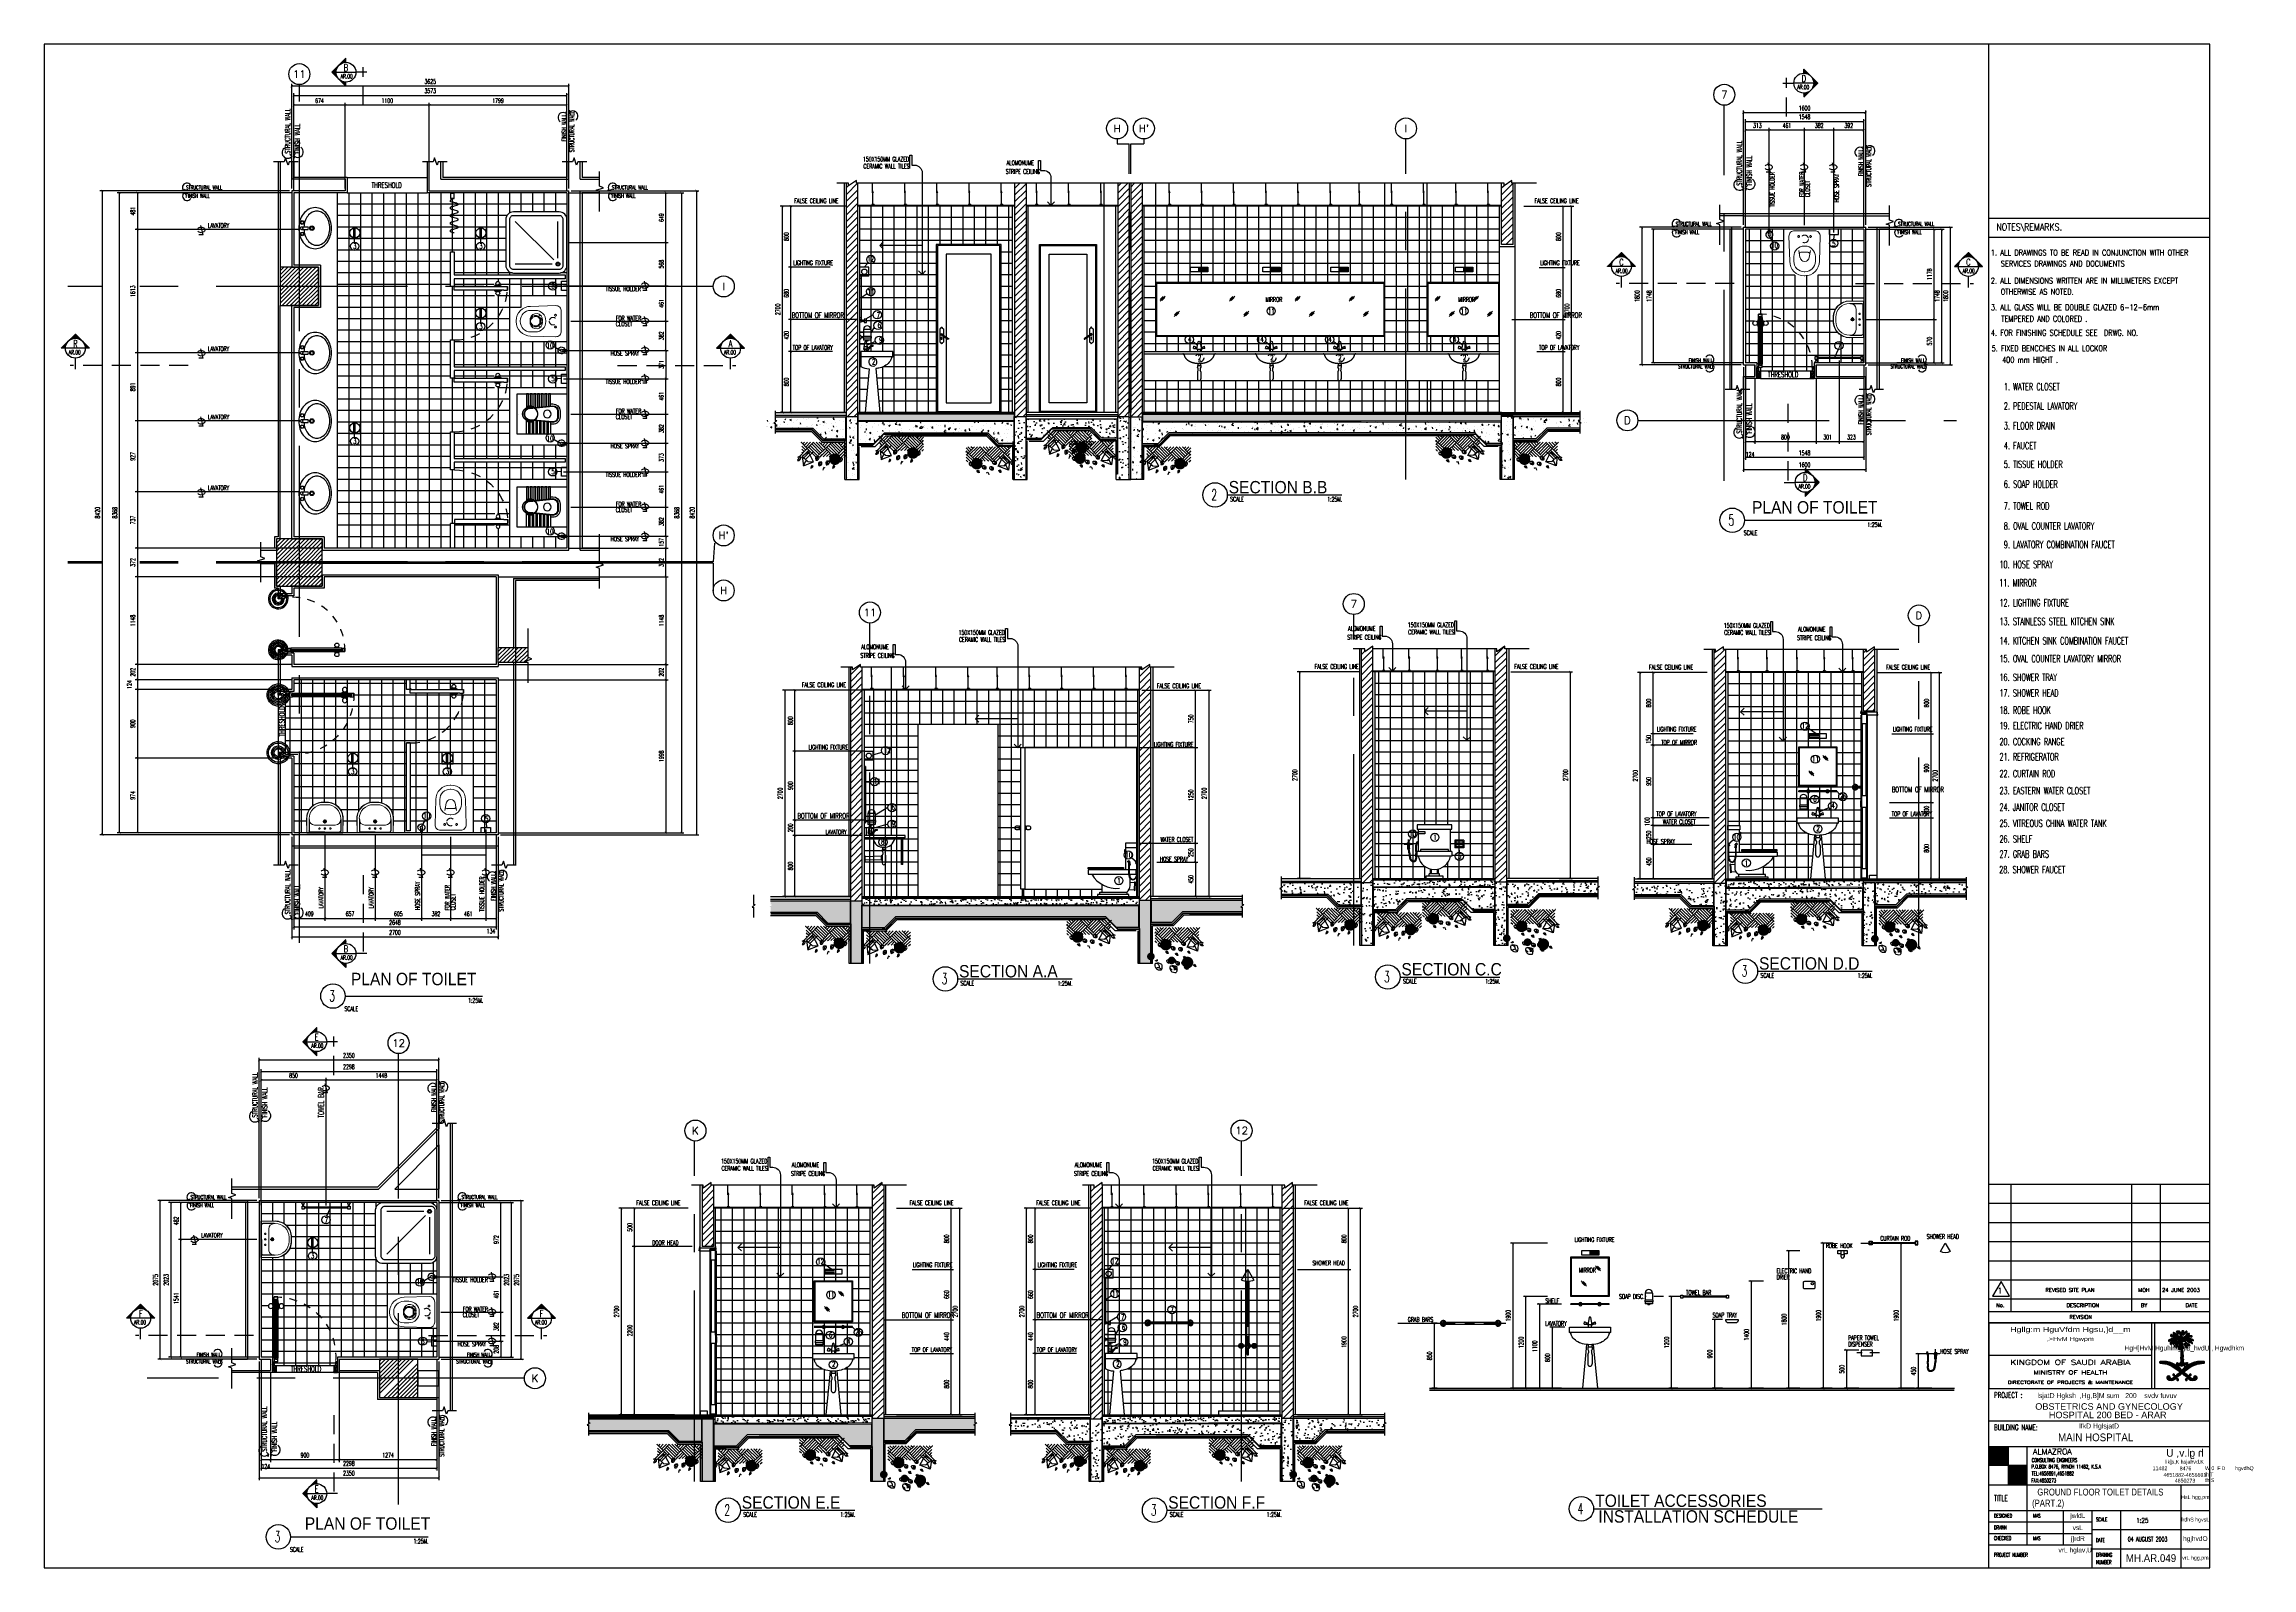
# Model space of a CAD drawing. Extents: x 417646.4 to 417675.2, y 43441 to 43460.9.
import ezdxf
from ezdxf.enums import TextEntityAlignment as Align

# ---------------------------------------------------------------- set-up
doc = ezdxf.new("R2010")
doc.units = 0
doc.header["$MEASUREMENT"] = 0
doc.header["$PDMODE"] = 3
doc.header["$PDSIZE"] = 0.1
for name, pattern in [('CENTER2', [1.125, 0.75, -0.125, 0.125, -0.125]), ('CENTERX2', [4, 2.5, -0.5, 0.5, -0.5]), ('DASHED', [0.75, 0.5, -0.25]), ('HIDDEN', [0.375, 0.25, -0.125]), ('HIDDEN2', [0.1875, 0.125, -0.0625])]:
    doc.linetypes.add(name, pattern=pattern)
doc.layers.get('0').update_dxf_attribs({"linetype": 'CONTINUOUS'})
doc.layers.get('DEFPOINTS').update_dxf_attribs({"linetype": 'CONTINUOUS'})
for name, color, linetype in [('2', 2, 'CONTINUOUS'), ('ARCDIMR', 4, 'CONTINUOUS'), ('AX', 6, 'CONTINUOUS'), ('AX-CR', 2, 'CONTINUOUS'), ('AX-TXT', 4, 'CONTINUOUS'), ('AXES', 11, 'CENTERX2'), ('AXIS', 11, 'CENTER2'), ('Axisname', 6, 'CONTINUOUS'), ('BOARDER', 6, 'CONTINUOUS'), ('BORDER', 4, 'CONTINUOUS'), ('COL', 2, 'CONTINUOUS'), ('CONC', 3, 'CONTINUOUS'), ('CURB', 11, 'CONTINUOUS'), ('CURT', 7, 'CONTINUOUS'), ('DIM', 4, 'CONTINUOUS'), ('DIM-NEW', 4, 'CONTINUOUS'), ('DIM1', 2, 'CONTINUOUS'), ('Dimout', 4, 'CONTINUOUS'), ('DOOR', 4, 'CONTINUOUS'), ('DOOR-DIM', 3, 'CONTINUOUS'), ('DRWIN', 2, 'CONTINUOUS'), ('DW', 7, 'CONTINUOUS'), ('ELE', 3, 'CONTINUOUS'), ('ELEV-MARK', 6, 'CONTINUOUS'), ('ELV', 7, 'CONTINUOUS'), ('FIX', 3, 'CONTINUOUS'), ('gravel', 11, 'CONTINUOUS'), ('HAT', 8, 'CONTINUOUS'), ('Hatch', 11, 'CONTINUOUS'), ('JUMP', 2, 'CONTINUOUS'), ('K-FUR', 3, 'CONTINUOUS'), ('Layer1', 2, 'HIDDEN2'), ('PART', 9, 'CONTINUOUS'), ('Plaster', 7, 'CONTINUOUS'), ('SANI', 2, 'CONTINUOUS'), ('SETTING', 3, 'CONTINUOUS'), ('SH', 1, 'CONTINUOUS'), ('TEXT-REV', 2, 'CONTINUOUS'), ('Tile', 5, 'CONTINUOUS'), ('TITLE', 6, 'CONTINUOUS'), ('TXT', 2, 'CONTINUOUS'), ('TXT1', 2, 'CONTINUOUS'), ('WALL', 6, 'CONTINUOUS'), ('WallPartition', 2, 'CONTINUOUS'), ('Windows', 9, 'CONTINUOUS')]:
    doc.layers.add(name, color=color, linetype=linetype)
doc.styles.add('ABORD1', font='XARB.shx', dxfattribs={"height": 500})
doc.styles.add('BR', font='BR.SHX')
doc.styles.add('Easy', font='xarb.shx', dxfattribs={"width": 0.8, "height": 350})
doc.styles.add('EBORD1', font='ROMANS.shx', dxfattribs={"width": 0.75, "height": 200})
doc.styles.add('EBORD3', font='romant', dxfattribs={"height": 0.2})
doc.styles.add('KUFI', font='KUFI-SLD.shx')
doc.styles.add('ROMANC', font='romanc', dxfattribs={"height": 0.1})
doc.styles.add('ROMANS', font='ROMANS.shx', dxfattribs={"width": 0.6})
doc.styles.add('TTXT', font='swisse.ttf', dxfattribs={"width": 0.6})
doc.dimstyles.new('R50', dxfattribs={"dimscale": 0, "dimtxt": 0.06, "dimasz": 0.03, "dimexe": 0.03, "dimexo": 0.03, "dimgap": 0.03, "dimtad": 1, "dimdec": 0, "dimlfac": 1000, "dimzin": 13, "dimdsep": 46, "dimtxsty": 'ROMANS', "dimblk": 'ARCHTICK', "dimcen": 0.09, "dimclrd": 4, "dimclre": 4, "dimclrt": 2, "dimadec": 0, "dimazin": 0, "dimtfac": 1, "dimtdec": 0, "dimtofl": 0, "dimtmove": 2, "dimatfit": 3, "dimldrblk": 'CLOSEDBLANK', "dimfxl": 0, "dimtolj": 1, "dimtzin": 0, "dimarcsym": 0})
pattern_1 = [(45, (-133.45619, -33.04978), (-0.044194173824, 0.044194173824), [])]
pattern_2 = [(50, (-133.45619, -33.04978), (0.21517805478, -0.018825640495), [0.0225, -0.2475]), (355, (-133.45619, -33.04978), (-0.04162540008, 0.22565764011), [0.018, -0.198]), (100.4514, (-133.43826, -33.05135), (0.17355281451, 0.20683186262), [0.019122057, -0.2103426336]), (46.1842, (-133.4562, -32.98978), (0.32017231459, -0.0496557043), [0.03375, -0.37125]), (96.6356, (-133.4295, -32.99392), (0.28039881166, 0.29223536127), [0.0286830864, -0.3155139]), (351.1842, (-133.4562, -32.98978), (0.28039858354, 0.29223558028), [0.027, -0.297]), (21, (-133.42619, -33.00478), (0.179072115636, -0.1207856672), [0.0225, -0.2475]), (326, (-133.42619, -33.00478), (0.07299459958, 0.21754501351), [0.018, -0.198]), (71.4514, (-133.41127, -33.01485), (0.25206678857, 0.09675914901), [0.019122057, -0.2103426336]), (37.5, (-133.45619, -33.04978), (0.003647956595, 0.09986815615), [0, -0.1956, 0, -0.201, 0, -0.19875]), (7.5, (-133.45619, -33.04978), (0.078920861233, 0.118323513565), [0, -0.1146, 0, -0.1911, 0, -0.07575]), (327.5, (-133.52309, -33.04978), (0.160146730852, -0.00676646152), [0, -0.075, 0, -0.234, 0, -0.3105]), (317.5, (-133.55309, -33.04978), (0.174955850803, 0.0300314947), [0, -0.0975, 0, -0.1554, 0, -0.2205])]

# ---------------------------------------------------------------- blocks, each defined once
blk = doc.blocks.new('AXL')
at = {"layer": 'AX-CR'}
blk.add_circle((-350, 0), 350, dxfattribs=at)
at = {"layer": 'AX-TXT', "style": 'ROMANS'}
blk.add_attdef('AX', text='', height=250, dxfattribs=at).set_placement((-350, 0), align=Align.MIDDLE)
blk = doc.blocks.new('*X40')
at = {"color": 0}
for p, q in [((14608, 7877), (14819, 8088)), ((14625, 7890), (14821, 8086)), ((14637, 7899), (14823, 8084)), ((14647, 7905), (14825, 8082)), ((14656, 7910), (14826, 8081)), ((14664, 7915), (14828, 8079)), ((14671, 7919), (14830, 8077)), ((14678, 7922), (14832, 8075)), ((14685, 7925), (14833, 8073)), ((14691, 7928), (14835, 8072)), ((14697, 7930), (14837, 8070)), ((14703, 7933), (14839, 8068)), ((14709, 7935), (14841, 8066)), ((14714, 7937), (14842, 8065)), ((14719, 7938), (14844, 8063)), ((14725, 7940), (14846, 8061)), ((14730, 7941), (14848, 8059)), ((14734, 7943), (14849, 8058)), ((14739, 7944), (14851, 8056)), ((14744, 7945), (14853, 8054)), ((14749, 7946), (14855, 8052)), ((14753, 7947), (14856, 8051)), ((14757, 7948), (14858, 8049)), ((14762, 7949), (14860, 8047)), ((14766, 7950), (14862, 8045)), ((14770, 7950), (14863, 8043)), ((14774, 7951), (14865, 8042)), ((14778, 7951), (14867, 8040)), ((14782, 7952), (14869, 8038)), ((14786, 7952), (14871, 8036)), ((14790, 7953), (14872, 8035)), ((14794, 7953), (14874, 8033)), ((14798, 7953), (14876, 8031)), ((14802, 7953), (14878, 8029)), ((14805, 7954), (14879, 8028)), ((14809, 7954), (14881, 8026)), ((14813, 7954), (14883, 8024)), ((14816, 7954), (14885, 8022)), ((14820, 7954), (14886, 8020)), ((14823, 7954), (14888, 8019)), ((14827, 7954), (14890, 8017)), ((14830, 7954), (14892, 8015)), ((14834, 7953), (14894, 8013)), ((14837, 7953), (14895, 8012)), ((14840, 7953), (14897, 8010)), ((14844, 7953), (14899, 8008)), ((14847, 7953), (14901, 8006)), ((14850, 7952), (14902, 8005)), ((14853, 7952), (14904, 8003)), ((14856, 7952), (14906, 8001)), ((14860, 7951), (14908, 7999)), ((14863, 7951), (14909, 7997)), ((14866, 7950), (14911, 7996)), ((14869, 7950), (14913, 7994)), ((14872, 7949), (14915, 7992)), ((14875, 7949), (14917, 7990)), ((14878, 7948), (14918, 7989)), ((14881, 7948), (14920, 7987)), ((14884, 7947), (14922, 7985)), ((14887, 7947), (14924, 7983)), ((14890, 7946), (14925, 7982)), ((14893, 7945), (14927, 7980)), ((14895, 7945), (14929, 7978)), ((14898, 7944), (14931, 7976)), ((14901, 7943), (14932, 7974)), ((14904, 7942), (14934, 7973)), ((14907, 7942), (14936, 7971)), ((14909, 7941), (14938, 7969)), ((14912, 7940), (14939, 7967)), ((14915, 7939), (14941, 7966)), ((14917, 7938), (14943, 7964)), ((14920, 7937), (14945, 7962)), ((14923, 7937), (14947, 7960)), ((14925, 7936), (14948, 7959)), ((14928, 7935), (14950, 7957)), ((14931, 7934), (14952, 7955)), ((14933, 7933), (14954, 7953)), ((14936, 7932), (14955, 7952)), ((14938, 7931), (14957, 7950)), ((14941, 7930), (14959, 7948)), ((14943, 7929), (14961, 7946)), ((14946, 7928), (14962, 7944)), ((14948, 7927), (14964, 7943)), ((14360, 7629), (14571, 7839)), ((14364, 7629), (14557, 7822)), ((14368, 7629), (14549, 7810)), ((14371, 7629), (14542, 7800)), ((14375, 7629), (14537, 7791)), ((14378, 7629), (14533, 7783)), ((14382, 7629), (14529, 7776)), ((14385, 7629), (14525, 7769)), ((14389, 7629), (14522, 7762)), ((14392, 7629), (14519, 7756)), ((14396, 7629), (14517, 7750)), ((14399, 7629), (14515, 7744)), ((14403, 7629), (14513, 7739)), ((14406, 7629), (14511, 7733)), ((14410, 7629), (14509, 7728)), ((14413, 7629), (14507, 7723)), ((14417, 7629), (14506, 7718)), ((14421, 7629), (14505, 7713)), ((14424, 7629), (14503, 7708)), ((14428, 7629), (14502, 7703)), ((14431, 7629), (14501, 7699)), ((14435, 7629), (14500, 7694)), ((14438, 7629), (14499, 7690)), ((14442, 7629), (14499, 7686)), ((14445, 7629), (14498, 7681)), ((14449, 7629), (14497, 7677)), ((14452, 7629), (14497, 7673)), ((14456, 7629), (14496, 7669)), ((14459, 7629), (14496, 7665)), ((14463, 7629), (14495, 7661)), ((14466, 7629), (14495, 7657)), ((14470, 7629), (14494, 7653)), ((14474, 7629), (14494, 7649)), ((14477, 7629), (14494, 7646)), ((14481, 7629), (14494, 7642)), ((14484, 7629), (14494, 7638)), ((14488, 7629), (14494, 7635)), ((14491, 7629), (14494, 7631)), ((14951, 7926), (14966, 7941)), ((14953, 7925), (14968, 7939)), ((14956, 7923), (14970, 7937)), ((14958, 7922), (14971, 7936)), ((14960, 7921), (14973, 7934)), ((14963, 7920), (14975, 7932)), ((14965, 7919), (14977, 7930)), ((14967, 7918), (14978, 7929)), ((14970, 7916), (14980, 7927)), ((14972, 7915), (14982, 7925)), ((14974, 7914), (14984, 7923)), ((14977, 7913), (14985, 7921)), ((14979, 7911), (14987, 7920)), ((14981, 7910), (14989, 7918)), ((14983, 7909), (14991, 7916)), ((14986, 7908), (14993, 7914)), ((14988, 7906), (14994, 7913)), ((14990, 7905), (14996, 7911)), ((14992, 7903), (14998, 7909)), ((14994, 7902), (15000, 7907)), ((14997, 7901), (15001, 7906)), ((14999, 7899), (15003, 7904)), ((15001, 7898), (15005, 7902)), ((15003, 7896), (15007, 7900)), ((15005, 7895), (15008, 7898)), ((15007, 7894), (15010, 7897)), ((15009, 7892), (15012, 7895)), ((15011, 7891), (15014, 7893)), ((15013, 7889), (15016, 7891)), ((15015, 7888), (15017, 7890)), ((15017, 7886), (15019, 7888)), ((15019, 7884), (15021, 7886)), ((15021, 7883), (15023, 7884)), ((15023, 7881), (15024, 7883)), ((15025, 7880), (15026, 7881)), ((15027, 7878), (15028, 7879)), ((15029, 7877), (15030, 7877)), ((15031, 7875), (15031, 7875)), ((15033, 7873), (15033, 7874)), ((15035, 7872), (15035, 7872)), ((15036, 7870), (15037, 7870)), ((15038, 7868), (15038, 7868)), ((15040, 7867), (15040, 7867)), ((15042, 7865), (15042, 7865)), ((15044, 7863), (15044, 7863)), ((15046, 7861), (15046, 7861)), ((15047, 7860), (15047, 7860)), ((15051, 7856), (15051, 7856)), ((15053, 7854), (15053, 7854)), ((15054, 7852), (15054, 7853)), ((15056, 7851), (15056, 7851)), ((15058, 7849), (15058, 7849)), ((15059, 7847), (15060, 7847)), ((15061, 7845), (15061, 7845)), ((15063, 7843), (15063, 7844)), ((15064, 7841), (15065, 7842)), ((15066, 7839), (15067, 7840)), ((15068, 7837), (15069, 7838)), ((15069, 7836), (15070, 7837)), ((15071, 7834), (15072, 7835)), ((15072, 7832), (15074, 7833)), ((15074, 7830), (15076, 7831)), ((15076, 7828), (15077, 7830)), ((15077, 7826), (15079, 7828)), ((15079, 7824), (15081, 7826)), ((15080, 7822), (15083, 7824)), ((15082, 7820), (15084, 7822)), ((15083, 7818), (15086, 7821)), ((15085, 7815), (15088, 7819)), ((15086, 7813), (15090, 7817)), ((15087, 7811), (15092, 7815)), ((15089, 7809), (15093, 7814)), ((15090, 7807), (15095, 7812)), ((15092, 7805), (15097, 7810)), ((15093, 7803), (15099, 7808)), ((15094, 7801), (15100, 7807)), ((15096, 7798), (15102, 7805)), ((15097, 7796), (15104, 7803)), ((15098, 7794), (15106, 7801)), ((15100, 7792), (15107, 7799)), ((15101, 7790), (15109, 7798)), ((15102, 7787), (15111, 7796)), ((15104, 7785), (15113, 7794)), ((15105, 7783), (15115, 7792)), ((15106, 7780), (15116, 7791)), ((15107, 7778), (15118, 7789)), ((15108, 7776), (15120, 7787)), ((15110, 7773), (15122, 7785)), ((15111, 7771), (15123, 7784)), ((15112, 7769), (15125, 7782)), ((15113, 7766), (15127, 7780)), ((15114, 7764), (15129, 7778)), ((15115, 7761), (15130, 7777)), ((15116, 7759), (15132, 7775)), ((15117, 7756), (15134, 7773)), ((15118, 7754), (15136, 7771)), ((15119, 7751), (15137, 7769)), ((15121, 7749), (15139, 7768)), ((15122, 7746), (15141, 7766)), ((15122, 7744), (15143, 7764)), ((15123, 7741), (15145, 7762)), ((15124, 7739), (15146, 7761)), ((15125, 7736), (15148, 7759)), ((15126, 7733), (15150, 7757)), ((15127, 7731), (15152, 7755)), ((15128, 7728), (15153, 7754)), ((15129, 7725), (15155, 7752)), ((15130, 7723), (15157, 7750)), ((15130, 7720), (15159, 7748)), ((15131, 7717), (15160, 7746)), ((15132, 7714), (15162, 7745)), ((15133, 7712), (15164, 7743)), ((15133, 7709), (15166, 7741)), ((15134, 7706), (15168, 7739)), ((15135, 7703), (15169, 7738)), ((15136, 7700), (15171, 7736)), ((15136, 7697), (15173, 7734)), ((15137, 7695), (15175, 7732)), ((15137, 7692), (15176, 7731)), ((15138, 7689), (15178, 7729)), ((15139, 7686), (15180, 7727)), ((15139, 7683), (15182, 7725)), ((15140, 7680), (15183, 7723)), ((15140, 7676), (15185, 7722)), ((15140, 7673), (15187, 7720)), ((15141, 7670), (15189, 7718)), ((15141, 7667), (15191, 7716)), ((15142, 7664), (15192, 7715)), ((15142, 7661), (15194, 7713)), ((15142, 7658), (15196, 7711)), ((15143, 7654), (15198, 7709)), ((15143, 7651), (15199, 7708)), ((15143, 7648), (15201, 7706)), ((15143, 7644), (15203, 7704)), ((15143, 7641), (15205, 7702)), ((15143, 7637), (15206, 7700)), ((15143, 7634), (15208, 7699)), ((15144, 7631), (15210, 7697)), ((15145, 7629), (15212, 7695)), ((15149, 7629), (15214, 7693)), ((15152, 7629), (15215, 7692)), ((15156, 7629), (15217, 7690)), ((15159, 7629), (15219, 7688)), ((15163, 7629), (15221, 7686)), ((15167, 7629), (15222, 7685)), ((15170, 7629), (15224, 7683)), ((15174, 7629), (15226, 7681)), ((15177, 7629), (15228, 7679)), ((15181, 7629), (15229, 7678)), ((15184, 7629), (15231, 7676)), ((15188, 7629), (15233, 7674)), ((15191, 7629), (15235, 7672)), ((15195, 7629), (15236, 7670)), ((15198, 7629), (15238, 7669)), ((15202, 7629), (15240, 7667)), ((15205, 7629), (15242, 7665)), ((15209, 7629), (15244, 7663)), ((15212, 7629), (15245, 7662)), ((15216, 7629), (15247, 7660)), ((15220, 7629), (15249, 7658)), ((15223, 7629), (15251, 7656)), ((15227, 7629), (15252, 7655)), ((15230, 7629), (15254, 7653)), ((15234, 7629), (15256, 7651)), ((15237, 7629), (15258, 7649)), ((15241, 7629), (15259, 7647)), ((15244, 7629), (15261, 7646)), ((15248, 7629), (15263, 7644)), ((15251, 7629), (15265, 7642)), ((15255, 7629), (15267, 7640)), ((15258, 7629), (15268, 7639)), ((15262, 7629), (15270, 7637)), ((15266, 7629), (15272, 7635)), ((15269, 7629), (15274, 7633)), ((15273, 7629), (15275, 7632)), ((15276, 7629), (15277, 7630))]:
    blk.add_line(p, q, dxfattribs=at)
blk = doc.blocks.new('*X39')
at = {"color": 0}
for p, q in [((14608, 7877), (14819, 8088)), ((14625, 7890), (14821, 8086)), ((14637, 7899), (14823, 8084)), ((14647, 7905), (14825, 8082)), ((14656, 7910), (14826, 8081)), ((14664, 7915), (14828, 8079)), ((14671, 7919), (14830, 8077)), ((14678, 7922), (14832, 8075)), ((14685, 7925), (14833, 8073)), ((14691, 7928), (14835, 8072)), ((14697, 7930), (14837, 8070)), ((14703, 7933), (14839, 8068)), ((14709, 7935), (14841, 8066)), ((14714, 7937), (14842, 8065)), ((14719, 7938), (14844, 8063)), ((14725, 7940), (14846, 8061)), ((14730, 7941), (14848, 8059)), ((14734, 7943), (14849, 8058)), ((14739, 7944), (14851, 8056)), ((14744, 7945), (14853, 8054)), ((14749, 7946), (14855, 8052)), ((14753, 7947), (14856, 8051)), ((14757, 7948), (14858, 8049)), ((14762, 7949), (14860, 8047)), ((14766, 7950), (14862, 8045)), ((14770, 7950), (14863, 8043)), ((14774, 7951), (14865, 8042)), ((14778, 7951), (14867, 8040)), ((14782, 7952), (14869, 8038)), ((14786, 7952), (14871, 8036)), ((14790, 7953), (14872, 8035)), ((14794, 7953), (14874, 8033)), ((14798, 7953), (14876, 8031)), ((14802, 7953), (14878, 8029)), ((14805, 7954), (14879, 8028)), ((14809, 7954), (14881, 8026)), ((14813, 7954), (14883, 8024)), ((14816, 7954), (14885, 8022)), ((14820, 7954), (14886, 8020)), ((14823, 7954), (14888, 8019)), ((14827, 7954), (14890, 8017)), ((14830, 7954), (14892, 8015)), ((14834, 7953), (14894, 8013)), ((14837, 7953), (14895, 8012)), ((14840, 7953), (14897, 8010)), ((14844, 7953), (14899, 8008)), ((14847, 7953), (14901, 8006)), ((14850, 7952), (14902, 8005)), ((14853, 7952), (14904, 8003)), ((14856, 7952), (14906, 8001)), ((14860, 7951), (14908, 7999)), ((14863, 7951), (14909, 7997)), ((14866, 7950), (14911, 7996)), ((14869, 7950), (14913, 7994)), ((14872, 7949), (14915, 7992)), ((14875, 7949), (14917, 7990)), ((14878, 7948), (14918, 7989)), ((14881, 7948), (14920, 7987)), ((14884, 7947), (14922, 7985)), ((14887, 7947), (14924, 7983)), ((14890, 7946), (14925, 7982)), ((14893, 7945), (14927, 7980)), ((14895, 7945), (14929, 7978)), ((14898, 7944), (14931, 7976)), ((14901, 7943), (14932, 7974)), ((14904, 7942), (14934, 7973)), ((14907, 7942), (14936, 7971)), ((14909, 7941), (14938, 7969)), ((14912, 7940), (14939, 7967)), ((14915, 7939), (14941, 7966)), ((14917, 7938), (14943, 7964)), ((14920, 7937), (14945, 7962)), ((14923, 7937), (14947, 7960)), ((14925, 7936), (14948, 7959)), ((14928, 7935), (14950, 7957)), ((14931, 7934), (14952, 7955)), ((14933, 7933), (14954, 7953)), ((14936, 7932), (14955, 7952)), ((14938, 7931), (14957, 7950)), ((14941, 7930), (14959, 7948)), ((14943, 7929), (14961, 7946)), ((14946, 7928), (14962, 7944)), ((14948, 7927), (14964, 7943)), ((14360, 7629), (14571, 7839)), ((14364, 7629), (14557, 7822)), ((14368, 7629), (14549, 7810)), ((14371, 7629), (14542, 7800)), ((14375, 7629), (14537, 7791)), ((14378, 7629), (14533, 7783)), ((14382, 7629), (14529, 7776)), ((14385, 7629), (14525, 7769)), ((14389, 7629), (14522, 7762)), ((14392, 7629), (14519, 7756)), ((14396, 7629), (14517, 7750)), ((14399, 7629), (14515, 7744)), ((14403, 7629), (14513, 7739)), ((14406, 7629), (14511, 7733)), ((14410, 7629), (14509, 7728)), ((14413, 7629), (14507, 7723)), ((14417, 7629), (14506, 7718)), ((14421, 7629), (14505, 7713)), ((14424, 7629), (14503, 7708)), ((14428, 7629), (14502, 7703)), ((14431, 7629), (14501, 7699)), ((14435, 7629), (14500, 7694)), ((14438, 7629), (14499, 7690)), ((14442, 7629), (14499, 7686)), ((14445, 7629), (14498, 7681)), ((14449, 7629), (14497, 7677)), ((14452, 7629), (14497, 7673)), ((14456, 7629), (14496, 7669)), ((14459, 7629), (14496, 7665)), ((14463, 7629), (14495, 7661)), ((14466, 7629), (14495, 7657)), ((14470, 7629), (14494, 7653)), ((14474, 7629), (14494, 7649)), ((14477, 7629), (14494, 7646)), ((14481, 7629), (14494, 7642)), ((14484, 7629), (14494, 7638)), ((14488, 7629), (14494, 7635)), ((14491, 7629), (14494, 7631)), ((14951, 7926), (14966, 7941)), ((14953, 7925), (14968, 7939)), ((14956, 7923), (14970, 7937)), ((14958, 7922), (14971, 7936)), ((14960, 7921), (14973, 7934)), ((14963, 7920), (14975, 7932)), ((14965, 7919), (14977, 7930)), ((14967, 7918), (14978, 7929)), ((14970, 7916), (14980, 7927)), ((14972, 7915), (14982, 7925)), ((14974, 7914), (14984, 7923)), ((14977, 7913), (14985, 7921)), ((14979, 7911), (14987, 7920)), ((14981, 7910), (14989, 7918)), ((14983, 7909), (14991, 7916)), ((14986, 7908), (14993, 7914)), ((14988, 7906), (14994, 7913)), ((14990, 7905), (14996, 7911)), ((14992, 7903), (14998, 7909)), ((14994, 7902), (15000, 7907)), ((14997, 7901), (15001, 7906)), ((14999, 7899), (15003, 7904)), ((15001, 7898), (15005, 7902)), ((15003, 7896), (15007, 7900)), ((15005, 7895), (15008, 7898)), ((15007, 7894), (15010, 7897)), ((15009, 7892), (15012, 7895)), ((15011, 7891), (15014, 7893)), ((15013, 7889), (15016, 7891)), ((15015, 7888), (15017, 7890)), ((15017, 7886), (15019, 7888)), ((15019, 7884), (15021, 7886)), ((15021, 7883), (15023, 7884)), ((15023, 7881), (15024, 7883)), ((15025, 7880), (15026, 7881)), ((15027, 7878), (15028, 7879)), ((15029, 7877), (15030, 7877)), ((15031, 7875), (15031, 7875)), ((15033, 7873), (15033, 7874)), ((15035, 7872), (15035, 7872)), ((15036, 7870), (15037, 7870)), ((15038, 7868), (15038, 7868)), ((15040, 7867), (15040, 7867)), ((15042, 7865), (15042, 7865)), ((15044, 7863), (15044, 7863)), ((15046, 7861), (15046, 7861)), ((15047, 7860), (15047, 7860)), ((15051, 7856), (15051, 7856)), ((15053, 7854), (15053, 7854)), ((15054, 7852), (15054, 7853)), ((15056, 7851), (15056, 7851)), ((15058, 7849), (15058, 7849)), ((15059, 7847), (15060, 7847)), ((15061, 7845), (15061, 7845)), ((15063, 7843), (15063, 7844)), ((15064, 7841), (15065, 7842)), ((15066, 7839), (15067, 7840)), ((15068, 7837), (15069, 7838)), ((15069, 7836), (15070, 7837)), ((15071, 7834), (15072, 7835)), ((15072, 7832), (15074, 7833)), ((15074, 7830), (15076, 7831)), ((15076, 7828), (15077, 7830)), ((15077, 7826), (15079, 7828)), ((15079, 7824), (15081, 7826)), ((15080, 7822), (15083, 7824)), ((15082, 7820), (15084, 7822)), ((15083, 7818), (15086, 7821)), ((15085, 7815), (15088, 7819)), ((15086, 7813), (15090, 7817)), ((15087, 7811), (15092, 7815)), ((15089, 7809), (15093, 7814)), ((15090, 7807), (15095, 7812)), ((15092, 7805), (15097, 7810)), ((15093, 7803), (15099, 7808)), ((15094, 7801), (15100, 7807)), ((15096, 7798), (15102, 7805)), ((15097, 7796), (15104, 7803)), ((15098, 7794), (15106, 7801)), ((15100, 7792), (15107, 7799)), ((15101, 7790), (15109, 7798)), ((15102, 7787), (15111, 7796)), ((15104, 7785), (15113, 7794)), ((15105, 7783), (15115, 7792)), ((15106, 7780), (15116, 7791)), ((15107, 7778), (15118, 7789)), ((15108, 7776), (15120, 7787)), ((15110, 7773), (15122, 7785)), ((15111, 7771), (15123, 7784)), ((15112, 7769), (15125, 7782)), ((15113, 7766), (15127, 7780)), ((15114, 7764), (15129, 7778)), ((15115, 7761), (15130, 7777)), ((15116, 7759), (15132, 7775)), ((15117, 7756), (15134, 7773)), ((15118, 7754), (15136, 7771)), ((15119, 7751), (15137, 7769)), ((15121, 7749), (15139, 7768)), ((15122, 7746), (15141, 7766)), ((15122, 7744), (15143, 7764)), ((15123, 7741), (15145, 7762)), ((15124, 7739), (15146, 7761)), ((15125, 7736), (15148, 7759)), ((15126, 7733), (15150, 7757)), ((15127, 7731), (15152, 7755)), ((15128, 7728), (15153, 7754)), ((15129, 7725), (15155, 7752)), ((15130, 7723), (15157, 7750)), ((15130, 7720), (15159, 7748)), ((15131, 7717), (15160, 7746)), ((15132, 7714), (15162, 7745)), ((15133, 7712), (15164, 7743)), ((15133, 7709), (15166, 7741)), ((15134, 7706), (15168, 7739)), ((15135, 7703), (15169, 7738)), ((15136, 7700), (15171, 7736)), ((15136, 7697), (15173, 7734)), ((15137, 7695), (15175, 7732)), ((15137, 7692), (15176, 7731)), ((15138, 7689), (15178, 7729)), ((15139, 7686), (15180, 7727)), ((15139, 7683), (15182, 7725)), ((15140, 7680), (15183, 7723)), ((15140, 7676), (15185, 7722)), ((15140, 7673), (15187, 7720)), ((15141, 7670), (15189, 7718)), ((15141, 7667), (15191, 7716)), ((15142, 7664), (15192, 7715)), ((15142, 7661), (15194, 7713)), ((15142, 7658), (15196, 7711)), ((15143, 7654), (15198, 7709)), ((15143, 7651), (15199, 7708)), ((15143, 7648), (15201, 7706)), ((15143, 7644), (15203, 7704)), ((15143, 7641), (15205, 7702)), ((15143, 7637), (15206, 7700)), ((15143, 7634), (15208, 7699)), ((15144, 7631), (15210, 7697)), ((15145, 7629), (15212, 7695)), ((15149, 7629), (15214, 7693)), ((15152, 7629), (15215, 7692)), ((15156, 7629), (15217, 7690)), ((15159, 7629), (15219, 7688)), ((15163, 7629), (15221, 7686)), ((15167, 7629), (15222, 7685)), ((15170, 7629), (15224, 7683)), ((15174, 7629), (15226, 7681)), ((15177, 7629), (15228, 7679)), ((15181, 7629), (15229, 7678)), ((15184, 7629), (15231, 7676)), ((15188, 7629), (15233, 7674)), ((15191, 7629), (15235, 7672)), ((15195, 7629), (15236, 7670)), ((15198, 7629), (15238, 7669)), ((15202, 7629), (15240, 7667)), ((15205, 7629), (15242, 7665)), ((15209, 7629), (15244, 7663)), ((15212, 7629), (15245, 7662)), ((15216, 7629), (15247, 7660)), ((15220, 7629), (15249, 7658)), ((15223, 7629), (15251, 7656)), ((15227, 7629), (15252, 7655)), ((15230, 7629), (15254, 7653)), ((15234, 7629), (15256, 7651)), ((15237, 7629), (15258, 7649)), ((15241, 7629), (15259, 7647)), ((15244, 7629), (15261, 7646)), ((15248, 7629), (15263, 7644)), ((15251, 7629), (15265, 7642)), ((15255, 7629), (15267, 7640)), ((15258, 7629), (15268, 7639)), ((15262, 7629), (15270, 7637)), ((15266, 7629), (15272, 7635)), ((15269, 7629), (15274, 7633)), ((15273, 7629), (15275, 7632)), ((15276, 7629), (15277, 7630))]:
    blk.add_line(p, q, dxfattribs=at)
blk = doc.blocks.new('COL50')
at = {"layer": 'COL'}
blk.add_lwpolyline([(-250, 250), (-250, -250), (250, -250), (250, 250)], close=True, dxfattribs=at)
blk = doc.blocks.new('*X12')
at = {"color": 0}
for p, q in [((193089, 55150), (193540, 55601)), ((193089, 55203), (193487, 55601)), ((193089, 55256), (193434, 55601)), ((193089, 55309), (193381, 55601)), ((193089, 55362), (193328, 55601)), ((193089, 55415), (193275, 55601)), ((193089, 55468), (193222, 55601)), ((193089, 55521), (193169, 55601)), ((193089, 55574), (193116, 55601)), ((193146, 55101), (193589, 55544)), ((193199, 55101), (193589, 55491)), ((193252, 55101), (193589, 55438)), ((193305, 55101), (193589, 55385)), ((193358, 55101), (193589, 55332)), ((193411, 55101), (193589, 55278)), ((193464, 55101), (193589, 55225)), ((193517, 55101), (193589, 55172)), ((193570, 55101), (193589, 55119))]:
    blk.add_line(p, q, dxfattribs=at)
blk = doc.blocks.new('AXU')
at = {"layer": 'AX-CR'}
blk.add_circle((0, 350), 350, dxfattribs=at)
at = {"layer": 'AX-TXT', "style": 'ROMANS'}
blk.add_attdef('AX', text='', height=250, dxfattribs=at).set_placement((0, 350), align=Align.MIDDLE)
blk = doc.blocks.new('DOOR90')
at = {"layer": 'DOOR', "color": 7, "linetype": 'ByBlock'}
for p, q in [((-150, 0), (0, 0)), ((-150, 0), (-150, -25)), ((0, -50), (-114, 0)), ((0, -50), (-40, 0)), ((0, -50), (0, 0)), ((-1000, -25), (-1050, -25)), ((-1050, -75), (-1050, -25)), ((-1050, -25), (-1050, -75)), ((-1000, -75), (-1050, -75)), ((-1000, -42), (-1020, -42)), ((-1020, -42), (-1020, -58)), ((-1000, -58), (-1020, -58)), ((-1000, -25), (-1000, -42)), ((-1000, -58), (-1000, -75)), ((-878, -18), (-968, -18)), ((-968, -25), (-968, -18)), ((-968, -75), (-968, -82)), ((-878, -82), (-968, -82)), ((-955, -9), (-890, -9)), ((-955, -18), (-955, -9)), ((-955, -18), (-890, -18)), ((-955, -82), (-890, -82)), ((-955, -82), (-955, -91)), ((-955, -91), (-890, -91)), ((-890, -18), (-890, -9)), ((-890, -82), (-890, -91)), ((-878, -25), (-878, -18)), ((-878, -75), (-878, -82)), ((-200, -25), (-150, -25)), ((-200, -42), (-200, -25)), ((-180, -42), (-200, -42)), ((-200, -58), (-180, -58)), ((-200, -75), (-200, -58)), ((-150, -75), (-200, -75)), ((-180, -58), (-180, -42)), ((-150, -25), (-100, -25)), ((-150, -75), (-150, -25)), ((-100, -25), (-100, -50)), ((0, -50), (-100, -37)), ((-100, -50), (0, -50)), ((-150, -875), (-100, -875)), ((-150, -900), (-150, -875)), ((-150, -900), (0, -900)), ((0, -900), (-150, -900)), ((0, -850), (-114, -900)), ((-100, -875), (-100, -850)), ((0, -850), (-100, -863)), ((-100, -850), (0, -850)), ((0, -850), (-40, -900)), ((0, -850), (0, -900))]:
    blk.add_line(p, q, dxfattribs=at)
at = {"layer": 'DOOR', "linetype": 'ByBlock'}
for p, q in [((-200, -25), (-1000, -25)), ((-200, -42), (-1000, -42)), ((-200, -58), (-1000, -58)), ((-1000, -75), (-200, -75))]:
    blk.add_line(p, q, dxfattribs=at)
at = {"layer": 'DOOR', "color": 7, "linetype": 'ByBlock'}
for centre in [(-923, 24), (-923, -124)]:
    blk.add_circle(centre, 32.4, dxfattribs=at)
for centre, radius, start, end in [((0, -50), 154, 161.1053, 166.2858), ((0, -50), 94.4, 148.0182, 180), ((0, -50), 134, 158.1598, 169.28), ((0, -50), 114, 154.0838, 167.3774), ((0, -50), 74.4, 137.7764, 180), ((0, -50), 54.4, 113.2074, 180), ((0, -50), 34.4, 90, 180), ((0, -50), 14.4, 90, 180), ((0, -850), 154, 193.7142, 198.8947), ((0, -850), 134, 190.72, 201.8402), ((0, -850), 94.4, 180, 211.9818), ((0, -850), 74.4, 180, 222.2236), ((0, -850), 54.4, 180, 246.7926), ((0, -850), 34.4, 180, 270), ((0, -850), 14.4, 180, 270)]:
    blk.add_arc(centre, radius, start, end, dxfattribs=at)
at = {"layer": 'DOOR', "linetype": 'HIDDEN', "ltscale": 0.5}
blk.add_arc((-222, -50), 828, 178.2701, 275.003, dxfattribs=at)
blk = doc.blocks.new('WC1')
at = {"layer": 'FIX', "lineweight": 20}
for p, q in [((-482, 5), (-482, -5)), ((-429, 5), (-429, -5)), ((-289, 24), (-295, 0)), ((-295, 0), (-289, -24)), ((35, 204), (-293, 194)), ((-230, 141), (-293, 141)), ((-150, 76), (-245, 60)), ((-94, 5), (-94, -5)), ((108, 0), (108, 131)), ((108, -131), (108, 0)), ((-293, -141), (-230, -141)), ((-293, -194), (35, -204)), ((-245, -60), (-150, -76)), ((32, -204), (35, -204))]:
    blk.add_line(p, q, dxfattribs=at)
at = {"layer": 'FIX', "linetype": 'Continuous', "lineweight": 20}
blk.add_line((-175, -47), (-175, 45), dxfattribs=at)
at = {"layer": 'FIX', "linetype": 'HIDDEN2', "lineweight": 20, "ltscale": 0.3}
blk.add_circle((0, 0), 49.8, dxfattribs=at)
at = {"layer": 'FIX', "linetype": 'HIDDEN', "lineweight": 20, "ltscale": 0.05}
for centre in [(32, 78), (32, -77)]:
    blk.add_circle(centre, 11.6, dxfattribs=at)
at = {"layer": 'FIX', "lineweight": 20}
for centre, radius, start, end in [((-293, 5), 189, 90, 180), ((-293, 5), 136, 90, 180), ((-228, -7), 68.2, 128.9242, 152.8468), ((-219, -18), 82, 108.496, 128.9242), ((-230, 5), 136, 360, 90), ((35, 131), 73, 360, 90), ((-293, -5), 189, 180, 270), ((-293, -5), 136, 180, 270), ((-228, 7), 68.2, 207.1532, 231.0758), ((-219, 18), 82, 231.0758, 251.504), ((-230, -5), 136, 270, 0), ((35, -131), 73, 270, 0)]:
    blk.add_arc(centre, radius, start, end, dxfattribs=at)
at = {"layer": 'FIX', "linetype": 'Continuous', "lineweight": 20}
for centre, start, end in [((-198, 46), 357.6662, 91.6121), ((-197, -46), 268.3879, 2.3338)]:
    blk.add_arc(centre, 22.3, start, end, dxfattribs=at)
blk = doc.blocks.new('LAV-003')
at = {"layer": 'FIX', "linetype": 'ByBlock'}
blk.add_line((-328, -25), (328, -25), dxfattribs=at)
at = {"layer": 'FIX', "linetype": 'Continuous', "lineweight": 20}
for p, q in [((-328, -285), (-328, -25)), ((-288, -285), (-288, -265)), ((0, -165), (-187, -165)), ((0, -165), (187, -165)), ((287, -285), (287, -265)), ((328, -285), (328, -25)), ((0, -535), (-38, -535)), ((0, -575), (-38, -575)), ((0, -535), (38, -535)), ((0, -575), (38, -575))]:
    blk.add_line(p, q, dxfattribs=at)
at = {"layer": 'FIX', "linetype": 'ByBlock', "ltscale": 0.3}
for p, q in [((-288, -265), (-288, -60)), ((0, -35), (-262, -35)), ((0, -35), (262, -35)), ((287, -265), (287, -60))]:
    blk.add_line(p, q, dxfattribs=at)
at = {"layer": 'FIX', "linetype": 'DASHED', "lineweight": 20, "ltscale": 0.04}
for p, q in [((-36, -230), (37, -230)), ((0, -194), (0, -266))]:
    blk.add_line(p, q, dxfattribs=at)
at = {"layer": 'FIX', "lineweight": 20}
for p, q in [((-16, -101), (15, -101)), ((0, -85), (0, -116))]:
    blk.add_line(p, q, dxfattribs=at)
at = {"layer": 'FIX', "linetype": 'Continuous', "lineweight": 20}
blk.add_lwpolyline([(295, -25), (0, -25), (-328, -25), (-334, -285, 0.414214), (-38, -582), (0, -582), (38, -582, 0.414214), (334, -285), (328, -25), (0, -25)], format="xyb", dxfattribs=at)
at = {"layer": 'FIX', "linetype": 'HIDDEN', "lineweight": 20, "ltscale": 0.05}
for centre in [(-100, -101), (100, -101)]:
    blk.add_circle(centre, 12.4, dxfattribs=at)
at = {"layer": 'FIX', "lineweight": 20}
for centre, radius in [((0, -230), 29.5), ((0, -230), 22.5), ((0, -101), 15.5)]:
    blk.add_circle(centre, radius, dxfattribs=at)
at = {"layer": 'FIX', "linetype": 'Continuous', "lineweight": 20}
for centre, radius, start, end in [((-38, -285), 290, 180, 270), ((-38, -285), 250, 180, 270), ((-187, -265), 100, 90, 180), ((38, -285), 290, 270, 0), ((38, -285), 250, 270, 0), ((187, -265), 100, 0, 90)]:
    blk.add_arc(centre, radius, start, end, dxfattribs=at)
at = {"layer": 'FIX', "linetype": 'ByBlock', "ltscale": 0.3}
for centre, start, end in [((-262, -60), 90, 180), ((262, -60), 0, 90)]:
    blk.add_arc(centre, 25, start, end, dxfattribs=at)
blk = doc.blocks.new('A$C785E76E1')
at = {"layer": 'JUMP'}
for p, q in [((0.033, 0.053), (0.033, 0.115)), ((0.057, 0.053), (0.057, 0.115))]:
    blk.add_line(p, q, dxfattribs=at)
for radius, start, end in [(0.045, 105.4782, 74.5218), (0.0144, 146.4427, 33.5573)]:
    blk.add_arc((0.045, 0.045), radius, start, end, dxfattribs=at)
blk = doc.blocks.new('_ARCHTICK')
at = {"color": 0, "linetype": 'ByBlock', "const_width": 0.15}
blk.add_lwpolyline([(-0.5, -0.5), (0.5, 0.5)], dxfattribs=at)
blk = doc.blocks.new('*D59')
at = {"layer": '2', "color": 4, "lineweight": -2}
for p, q in [((417651.537, 43444.321), (417652.354, 43444.321)), ((417652.324, 43443.939), (417652.324, 43444.321)), ((417651.442, 43443.939), (417652.354, 43443.939))]:
    blk.add_line(p, q, dxfattribs=at)
at = {"layer": 'DEFPOINTS', "color": 0}
for p in [(417651.507, 43444.321), (417652.324, 43444.321), (417651.412, 43443.939)]:
    blk.add_point(p, dxfattribs=at)
at = {"layer": '2', "color": 4, "lineweight": -2, "xscale": 0.03, "yscale": 0.03, "zscale": 0.03}
for p, rotation in [((417652.324, 43444.321), 90), ((417652.324, 43443.939), 270)]:
    blk.add_blockref('_ARCHTICK', p, dxfattribs=dict(at, rotation=rotation))
at = {"layer": '2', "color": 2, "insert": (417652.264, 43444.13), "char_height": 0.06, "attachment_point": 5, "rotation": 90, "style": 'ROMANS'}
blk.add_mtext('\\A1;382', dxfattribs=at)
blk = doc.blocks.new('_ClosedBlank')
at = {"color": 0, "linetype": 'ByBlock', "lineweight": -2}
for p, q in [((-1, 0.17), (0, 0)), ((-1, 0.17), (-1, -0.17)), ((0, 0), (-1, -0.17))]:
    blk.add_line(p, q, dxfattribs=at)
blk = doc.blocks.new('*D60')
at = {"layer": '2', "color": 4, "lineweight": -2}
for p, q in [((417651.441, 43444.783), (417652.354, 43444.783)), ((417652.324, 43444.321), (417652.324, 43444.783)), ((417651.537, 43444.321), (417652.354, 43444.321))]:
    blk.add_line(p, q, dxfattribs=at)
at = {"layer": 'DEFPOINTS', "color": 0}
for p in [(417651.411, 43444.783), (417652.324, 43444.783), (417651.507, 43444.321)]:
    blk.add_point(p, dxfattribs=at)
at = {"layer": '2', "color": 4, "lineweight": -2, "xscale": 0.03, "yscale": 0.03, "zscale": 0.03}
for p, rotation in [((417652.324, 43444.783), 90), ((417652.324, 43444.321), 270)]:
    blk.add_blockref('_ARCHTICK', p, dxfattribs=dict(at, rotation=rotation))
at = {"layer": '2', "color": 2, "insert": (417652.264, 43444.552), "char_height": 0.06, "attachment_point": 5, "rotation": 90, "style": 'ROMANS'}
blk.add_mtext('\\A1;461', dxfattribs=at)
blk = doc.blocks.new('SCNTR', base_point=(3632.7, 549.7))
for q in [(3633.9, 554.6), (3636.1, 543.4)]:
    blk.add_line((3631.1, 543.4), q)
for centre, radius, start, end in [((3630.8, 549.4), 1.99, 133.3084, 182.4789), ((3630.8, 549.2), 1.99, 177.5211, 226.6916), ((3633.5, 547.5), 5.23, 39.4883, 140.5117), ((3633.5, 551.1), 5.23, 219.4883, 320.5117)]:
    blk.add_arc(centre, radius, start, end)
blk = doc.blocks.new('A$C31925312')
at = {"layer": 'FIX'}
for p, q in [((0.022, 0.607), (0.016, 0.607)), ((0.039, 0.625), (0.049, 0.625)), ((0.039, 0.616), (0.048, 0.616)), ((0.048, 0.616), (0.084, 0.601)), ((0.049, 0.625), (0.084, 0.64)), ((0.084, 0.64), (0.086, 0.64)), ((0.084, 0.64), (0.084, 0.601)), ((0.084, 0.64), (0.084, 0.601)), ((0.084, 0.601), (0.086, 0.601)), ((0.085, 0.64), (0.085, 0.601)), ((0.086, 0.64), (0.086, 0.601)), ((0.039, 0.024), (0.049, 0.024)), ((0.039, 0.016), (0.048, 0.016)), ((0.048, 0.016), (0.084, 0)), ((0.049, 0.024), (0.084, 0.039)), ((0.084, 0.039), (0.084, 0)), ((0.084, 0.039), (0.084, 0)), ((0.084, 0.039), (0.086, 0.039)), ((0.085, 0.039), (0.085, 0)), ((0.086, 0.039), (0.086, 0)), ((0.084, 0), (0.086, 0))]:
    blk.add_line(p, q, dxfattribs=at)
for points in [[(0.039, 0.633), (0.039, 0.606), (0, 0.606), (0, 0.633)], [(0.039, 0.033), (0.039, 0.006), (0, 0.006), (0, 0.033)]]:
    blk.add_lwpolyline(points, close=True, dxfattribs=at)
blk.add_lwpolyline([(0.016, 0.607), (0.016, 0.033), (0.022, 0.033), (0.022, 0.607)], dxfattribs=at)
blk = doc.blocks.new('*D42')
at = {"layer": '2', "color": 4, "lineweight": -2}
for p, q in [((417651.515, 43443.939), (417652.354, 43443.939)), ((417652.324, 43443.939), (417652.324, 43443.731)), ((417651.515, 43443.731), (417652.354, 43443.731))]:
    blk.add_line(p, q, dxfattribs=at)
at = {"layer": 'DEFPOINTS', "color": 0}
for p in [(417651.485, 43443.939), (417651.485, 43443.731), (417652.324, 43443.731)]:
    blk.add_point(p, dxfattribs=at)
at = {"layer": '2', "color": 4, "lineweight": -2, "xscale": 0.03, "yscale": 0.03, "zscale": 0.03}
for p, rotation in [((417652.324, 43443.939), 90), ((417652.324, 43443.731), 270)]:
    blk.add_blockref('_ARCHTICK', p, dxfattribs=dict(at, rotation=rotation))
at = {"layer": '2', "color": 2, "insert": (417652.264, 43443.835), "char_height": 0.06, "attachment_point": 5, "rotation": 90, "style": 'ROMANS'}
blk.add_mtext('\\A1;208', dxfattribs=at)
blk = doc.blocks.new('*D43')
at = {"layer": '2', "color": 4, "lineweight": -2}
for p, q in [((417651.515, 43445.754), (417652.354, 43445.754)), ((417652.324, 43444.783), (417652.324, 43445.754)), ((417651.445, 43444.783), (417652.354, 43444.783))]:
    blk.add_line(p, q, dxfattribs=at)
at = {"layer": 'DEFPOINTS', "color": 0}
for p in [(417651.485, 43445.754), (417652.324, 43445.754), (417651.415, 43444.783)]:
    blk.add_point(p, dxfattribs=at)
at = {"layer": '2', "color": 4, "lineweight": -2, "xscale": 0.03, "yscale": 0.03, "zscale": 0.03}
for p, rotation in [((417652.324, 43445.754), 90), ((417652.324, 43444.783), 270)]:
    blk.add_blockref('_ARCHTICK', p, dxfattribs=dict(at, rotation=rotation))
at = {"layer": '2', "color": 2, "insert": (417652.264, 43445.269), "char_height": 0.06, "attachment_point": 5, "rotation": 90, "style": 'ROMANS'}
blk.add_mtext('\\A1;972', dxfattribs=at)
blk = doc.blocks.new('*D44')
at = {"layer": '2', "color": 4, "lineweight": -2}
for p, q in [((417651.515, 43445.754), (417652.489, 43445.754)), ((417652.459, 43445.754), (417652.459, 43443.731)), ((417651.515, 43443.731), (417652.489, 43443.731))]:
    blk.add_line(p, q, dxfattribs=at)
at = {"layer": 'DEFPOINTS', "color": 0}
for p in [(417651.485, 43445.754), (417651.485, 43443.731), (417652.459, 43443.731)]:
    blk.add_point(p, dxfattribs=at)
at = {"layer": '2', "color": 4, "lineweight": -2, "xscale": 0.03, "yscale": 0.03, "zscale": 0.03}
for p, rotation in [((417652.459, 43445.754), 90), ((417652.459, 43443.731), 270)]:
    blk.add_blockref('_ARCHTICK', p, dxfattribs=dict(at, rotation=rotation))
at = {"layer": '2', "color": 2, "insert": (417652.399, 43444.743), "char_height": 0.06, "attachment_point": 5, "rotation": 90, "style": 'ROMANS'}
blk.add_mtext('\\A1;2023', dxfattribs=at)
blk = doc.blocks.new('*D45')
at = {"layer": '2', "color": 4, "lineweight": -2}
for p, q in [((417651.541, 43445.78), (417652.62, 43445.78)), ((417652.59, 43443.705), (417652.59, 43445.78)), ((417651.541, 43443.705), (417652.62, 43443.705))]:
    blk.add_line(p, q, dxfattribs=at)
at = {"layer": 'DEFPOINTS', "color": 0}
for p in [(417651.511, 43445.78), (417652.59, 43445.78), (417651.511, 43443.705)]:
    blk.add_point(p, dxfattribs=at)
at = {"layer": '2', "color": 4, "lineweight": -2, "xscale": 0.03, "yscale": 0.03, "zscale": 0.03}
for p, rotation in [((417652.59, 43445.78), 90), ((417652.59, 43443.705), 270)]:
    blk.add_blockref('_ARCHTICK', p, dxfattribs=dict(at, rotation=rotation))
at = {"layer": '2', "color": 2, "insert": (417652.53, 43444.743), "char_height": 0.06, "attachment_point": 5, "rotation": 90, "style": 'ROMANS'}
blk.add_mtext('\\A1;2075', dxfattribs=at)
blk = doc.blocks.new('*D46')
at = {"layer": '2', "color": 4, "lineweight": -2}
for p, q in [((417650.211, 43443.675), (417650.211, 43442.36)), ((417651.485, 43443.701), (417651.485, 43442.36)), ((417651.485, 43442.39), (417650.211, 43442.39))]:
    blk.add_line(p, q, dxfattribs=at)
at = {"layer": 'DEFPOINTS', "color": 0}
for p in [(417650.211, 43443.705), (417651.485, 43443.731), (417650.211, 43442.39)]:
    blk.add_point(p, dxfattribs=at)
at = {"layer": '2', "color": 4, "lineweight": -2, "xscale": 0.03, "yscale": 0.03, "zscale": 0.03, "rotation": 180}
blk.add_blockref('_ARCHTICK', (417650.211, 43442.39), dxfattribs=at)
at = {"layer": '2', "color": 4, "lineweight": -2, "xscale": 0.03, "yscale": 0.03, "zscale": 0.03}
blk.add_blockref('_ARCHTICK', (417651.485, 43442.39), dxfattribs=at)
at = {"layer": '2', "color": 2, "insert": (417650.848, 43442.45), "char_height": 0.06, "attachment_point": 5, "style": 'ROMANS'}
blk.add_mtext('\\A1;1274', dxfattribs=at)
blk = doc.blocks.new('*D47')
at = {"layer": '2', "color": 4, "lineweight": -2}
for p, q in [((417650.211, 43443.675), (417650.211, 43442.36)), ((417649.311, 43443.525), (417649.311, 43442.36)), ((417650.211, 43442.39), (417649.311, 43442.39))]:
    blk.add_line(p, q, dxfattribs=at)
at = {"layer": 'DEFPOINTS', "color": 0}
for p in [(417650.211, 43443.705), (417649.311, 43443.555), (417649.311, 43442.39)]:
    blk.add_point(p, dxfattribs=at)
at = {"layer": '2', "color": 4, "lineweight": -2, "xscale": 0.03, "yscale": 0.03, "zscale": 0.03, "rotation": 180}
blk.add_blockref('_ARCHTICK', (417649.311, 43442.39), dxfattribs=at)
at = {"layer": '2', "color": 4, "lineweight": -2, "xscale": 0.03, "yscale": 0.03, "zscale": 0.03}
blk.add_blockref('_ARCHTICK', (417650.211, 43442.39), dxfattribs=at)
at = {"layer": '2', "color": 2, "insert": (417649.761, 43442.45), "char_height": 0.06, "attachment_point": 5, "style": 'ROMANS'}
blk.add_mtext('\\A1;900', dxfattribs=at)
blk = doc.blocks.new('*D48')
at = {"layer": '2', "color": 4, "lineweight": -2}
for p, q in [((417649.187, 43443.701), (417649.187, 43442.36)), ((417649.311, 43443.525), (417649.311, 43442.36)), ((417649.311, 43442.39), (417649.187, 43442.39))]:
    blk.add_line(p, q, dxfattribs=at)
at = {"layer": 'DEFPOINTS', "color": 0}
for p in [(417649.187, 43443.731), (417649.311, 43443.555), (417649.187, 43442.39)]:
    blk.add_point(p, dxfattribs=at)
at = {"layer": '2', "color": 4, "lineweight": -2, "xscale": 0.03, "yscale": 0.03, "zscale": 0.03, "rotation": 180}
blk.add_blockref('_ARCHTICK', (417649.187, 43442.39), dxfattribs=at)
at = {"layer": '2', "color": 4, "lineweight": -2, "xscale": 0.03, "yscale": 0.03, "zscale": 0.03}
blk.add_blockref('_ARCHTICK', (417649.311, 43442.39), dxfattribs=at)
at = {"layer": '2', "color": 2, "insert": (417649.249, 43442.303), "char_height": 0.06, "attachment_point": 5, "style": 'ROMANS'}
blk.add_mtext('\\A1;124', dxfattribs=at)
blk = doc.blocks.new('*D49')
at = {"layer": '2', "color": 4, "lineweight": -2}
for p, q in [((417649.187, 43443.701), (417649.187, 43442.25)), ((417651.485, 43443.701), (417651.485, 43442.25)), ((417649.187, 43442.28), (417651.485, 43442.28))]:
    blk.add_line(p, q, dxfattribs=at)
at = {"layer": 'DEFPOINTS', "color": 0}
for p in [(417649.187, 43443.731), (417651.485, 43443.731), (417651.485, 43442.28)]:
    blk.add_point(p, dxfattribs=at)
at = {"layer": '2', "color": 4, "lineweight": -2, "xscale": 0.03, "yscale": 0.03, "zscale": 0.03, "rotation": 180}
blk.add_blockref('_ARCHTICK', (417649.187, 43442.28), dxfattribs=at)
at = {"layer": '2', "color": 4, "lineweight": -2, "xscale": 0.03, "yscale": 0.03, "zscale": 0.03}
blk.add_blockref('_ARCHTICK', (417651.485, 43442.28), dxfattribs=at)
at = {"layer": '2', "color": 2, "insert": (417650.336, 43442.34), "char_height": 0.06, "attachment_point": 5, "style": 'ROMANS'}
blk.add_mtext('\\A1;2298', dxfattribs=at)
blk = doc.blocks.new('*D50')
at = {"layer": '2', "color": 4, "lineweight": -2}
for p, q in [((417649.161, 43443.675), (417649.161, 43442.123)), ((417651.511, 43443.675), (417651.511, 43442.123)), ((417649.161, 43442.153), (417651.511, 43442.153))]:
    blk.add_line(p, q, dxfattribs=at)
at = {"layer": 'DEFPOINTS', "color": 0}
for p in [(417649.161, 43443.705), (417651.511, 43443.705), (417651.511, 43442.153)]:
    blk.add_point(p, dxfattribs=at)
at = {"layer": '2', "color": 4, "lineweight": -2, "xscale": 0.03, "yscale": 0.03, "zscale": 0.03, "rotation": 180}
blk.add_blockref('_ARCHTICK', (417649.161, 43442.153), dxfattribs=at)
at = {"layer": '2', "color": 4, "lineweight": -2, "xscale": 0.03, "yscale": 0.03, "zscale": 0.03}
blk.add_blockref('_ARCHTICK', (417651.511, 43442.153), dxfattribs=at)
at = {"layer": '2', "color": 2, "insert": (417650.336, 43442.213), "char_height": 0.06, "attachment_point": 5, "style": 'ROMANS'}
blk.add_mtext('\\A1;2350', dxfattribs=at)
blk = doc.blocks.new('*D51')
at = {"layer": '2', "color": 4, "lineweight": -2}
for p, q in [((417649.131, 43445.272), (417648.107, 43445.272)), ((417648.137, 43443.731), (417648.137, 43445.272)), ((417649.157, 43443.731), (417648.107, 43443.731))]:
    blk.add_line(p, q, dxfattribs=at)
at = {"layer": 'DEFPOINTS', "color": 0}
for p in [(417648.137, 43445.272), (417649.161, 43445.272), (417649.187, 43443.731)]:
    blk.add_point(p, dxfattribs=at)
at = {"layer": '2', "color": 4, "lineweight": -2, "xscale": 0.03, "yscale": 0.03, "zscale": 0.03}
for p, rotation in [((417648.137, 43445.272), 90), ((417648.137, 43443.731), 270)]:
    blk.add_blockref('_ARCHTICK', p, dxfattribs=dict(at, rotation=rotation))
at = {"layer": '2', "color": 2, "insert": (417648.077, 43444.502), "char_height": 0.06, "attachment_point": 5, "rotation": 90, "style": 'ROMANS'}
blk.add_mtext('\\A1;1541', dxfattribs=at)
blk = doc.blocks.new('*D52')
at = {"layer": '2', "color": 4, "lineweight": -2}
for p, q in [((417649.157, 43445.754), (417648.107, 43445.754)), ((417648.137, 43445.272), (417648.137, 43445.754)), ((417649.131, 43445.272), (417648.107, 43445.272))]:
    blk.add_line(p, q, dxfattribs=at)
at = {"layer": 'DEFPOINTS', "color": 0}
for p in [(417648.137, 43445.754), (417649.187, 43445.754), (417649.161, 43445.272)]:
    blk.add_point(p, dxfattribs=at)
at = {"layer": '2', "color": 4, "lineweight": -2, "xscale": 0.03, "yscale": 0.03, "zscale": 0.03}
for p, rotation in [((417648.137, 43445.754), 90), ((417648.137, 43445.272), 270)]:
    blk.add_blockref('_ARCHTICK', p, dxfattribs=dict(at, rotation=rotation))
at = {"layer": '2', "color": 2, "insert": (417648.077, 43445.513), "char_height": 0.06, "attachment_point": 5, "rotation": 90, "style": 'ROMANS'}
blk.add_mtext('\\A1;482', dxfattribs=at)
blk = doc.blocks.new('*D53')
at = {"layer": '2', "color": 4, "lineweight": -2}
for p, q in [((417649.157, 43445.754), (417647.975, 43445.754)), ((417648.005, 43445.754), (417648.005, 43443.731)), ((417649.157, 43443.731), (417647.975, 43443.731))]:
    blk.add_line(p, q, dxfattribs=at)
at = {"layer": 'DEFPOINTS', "color": 0}
for p in [(417649.187, 43445.754), (417648.005, 43443.731), (417649.187, 43443.731)]:
    blk.add_point(p, dxfattribs=at)
at = {"layer": '2', "color": 4, "lineweight": -2, "xscale": 0.03, "yscale": 0.03, "zscale": 0.03}
for p, rotation in [((417648.005, 43445.754), 90), ((417648.005, 43443.731), 270)]:
    blk.add_blockref('_ARCHTICK', p, dxfattribs=dict(at, rotation=rotation))
at = {"layer": '2', "color": 2, "insert": (417647.945, 43444.743), "char_height": 0.06, "attachment_point": 5, "rotation": 90, "style": 'ROMANS'}
blk.add_mtext('\\A1;2023', dxfattribs=at)
blk = doc.blocks.new('*D54')
at = {"layer": '2', "color": 4, "lineweight": -2}
for p, q in [((417649.131, 43445.78), (417647.838, 43445.78)), ((417647.868, 43443.705), (417647.868, 43445.78)), ((417649.131, 43443.705), (417647.838, 43443.705))]:
    blk.add_line(p, q, dxfattribs=at)
at = {"layer": 'DEFPOINTS', "color": 0}
for p in [(417647.868, 43445.78), (417649.161, 43445.78), (417649.161, 43443.705)]:
    blk.add_point(p, dxfattribs=at)
at = {"layer": '2', "color": 4, "lineweight": -2, "xscale": 0.03, "yscale": 0.03, "zscale": 0.03}
for p, rotation in [((417647.868, 43445.78), 90), ((417647.868, 43443.705), 270)]:
    blk.add_blockref('_ARCHTICK', p, dxfattribs=dict(at, rotation=rotation))
at = {"layer": '2', "color": 2, "insert": (417647.808, 43444.743), "char_height": 0.06, "attachment_point": 5, "rotation": 90, "style": 'ROMANS'}
blk.add_mtext('\\A1;2075', dxfattribs=at)
blk = doc.blocks.new('*D55')
at = {"layer": '2', "color": 4, "lineweight": -2}
for p, q in [((417650.037, 43445.715), (417650.037, 43447.384)), ((417651.485, 43447.354), (417650.037, 43447.354)), ((417651.485, 43445.784), (417651.485, 43447.384))]:
    blk.add_line(p, q, dxfattribs=at)
at = {"layer": 'DEFPOINTS', "color": 0}
for p in [(417650.037, 43447.354), (417650.037, 43445.685), (417651.485, 43445.754)]:
    blk.add_point(p, dxfattribs=at)
at = {"layer": '2', "color": 4, "lineweight": -2, "xscale": 0.03, "yscale": 0.03, "zscale": 0.03, "rotation": 180}
blk.add_blockref('_ARCHTICK', (417650.037, 43447.354), dxfattribs=at)
at = {"layer": '2', "color": 4, "lineweight": -2, "xscale": 0.03, "yscale": 0.03, "zscale": 0.03}
blk.add_blockref('_ARCHTICK', (417651.485, 43447.354), dxfattribs=at)
at = {"layer": '2', "color": 2, "insert": (417650.761, 43447.414), "char_height": 0.06, "attachment_point": 5, "style": 'ROMANS'}
blk.add_mtext('\\A1;1448', dxfattribs=at)
blk = doc.blocks.new('*D56')
at = {"layer": '2', "color": 4, "lineweight": -2}
for p, q in [((417649.187, 43445.721), (417649.187, 43447.384)), ((417650.037, 43447.354), (417649.187, 43447.354)), ((417650.037, 43445.721), (417650.037, 43447.384))]:
    blk.add_line(p, q, dxfattribs=at)
at = {"layer": 'DEFPOINTS', "color": 0}
for p in [(417649.187, 43447.354), (417649.187, 43445.691), (417650.037, 43445.691)]:
    blk.add_point(p, dxfattribs=at)
at = {"layer": '2', "color": 4, "lineweight": -2, "xscale": 0.03, "yscale": 0.03, "zscale": 0.03, "rotation": 180}
blk.add_blockref('_ARCHTICK', (417649.187, 43447.354), dxfattribs=at)
at = {"layer": '2', "color": 4, "lineweight": -2, "xscale": 0.03, "yscale": 0.03, "zscale": 0.03}
blk.add_blockref('_ARCHTICK', (417650.037, 43447.354), dxfattribs=at)
at = {"layer": '2', "color": 2, "insert": (417649.612, 43447.414), "char_height": 0.06, "attachment_point": 5, "style": 'ROMANS'}
blk.add_mtext('\\A1;850', dxfattribs=at)
blk = doc.blocks.new('*D57')
at = {"layer": '2', "color": 4, "lineweight": -2}
for p, q in [((417649.187, 43445.784), (417649.187, 43447.499)), ((417649.187, 43447.469), (417651.485, 43447.469)), ((417651.485, 43445.784), (417651.485, 43447.499))]:
    blk.add_line(p, q, dxfattribs=at)
at = {"layer": 'DEFPOINTS', "color": 0}
for p in [(417651.485, 43447.469), (417649.187, 43445.754), (417651.485, 43445.754)]:
    blk.add_point(p, dxfattribs=at)
at = {"layer": '2', "color": 4, "lineweight": -2, "xscale": 0.03, "yscale": 0.03, "zscale": 0.03, "rotation": 180}
blk.add_blockref('_ARCHTICK', (417649.187, 43447.469), dxfattribs=at)
at = {"layer": '2', "color": 4, "lineweight": -2, "xscale": 0.03, "yscale": 0.03, "zscale": 0.03}
blk.add_blockref('_ARCHTICK', (417651.485, 43447.469), dxfattribs=at)
at = {"layer": '2', "color": 2, "insert": (417650.336, 43447.529), "char_height": 0.06, "attachment_point": 5, "style": 'ROMANS'}
blk.add_mtext('\\A1;2298', dxfattribs=at)
blk = doc.blocks.new('*D58')
at = {"layer": '2', "color": 4, "lineweight": -2}
for p, q in [((417649.161, 43445.81), (417649.161, 43447.647)), ((417651.511, 43447.617), (417649.161, 43447.617)), ((417651.511, 43445.81), (417651.511, 43447.647))]:
    blk.add_line(p, q, dxfattribs=at)
at = {"layer": 'DEFPOINTS', "color": 0}
for p in [(417649.161, 43447.617), (417649.161, 43445.78), (417651.511, 43445.78)]:
    blk.add_point(p, dxfattribs=at)
at = {"layer": '2', "color": 4, "lineweight": -2, "xscale": 0.03, "yscale": 0.03, "zscale": 0.03, "rotation": 180}
blk.add_blockref('_ARCHTICK', (417649.161, 43447.617), dxfattribs=at)
at = {"layer": '2', "color": 4, "lineweight": -2, "xscale": 0.03, "yscale": 0.03, "zscale": 0.03}
blk.add_blockref('_ARCHTICK', (417651.511, 43447.617), dxfattribs=at)
at = {"layer": '2', "color": 2, "insert": (417650.336, 43447.677), "char_height": 0.06, "attachment_point": 5, "style": 'ROMANS'}
blk.add_mtext('\\A1;2350', dxfattribs=at)
blk = doc.blocks.new('A$C67076F16')
at = {"layer": 'DIM-NEW'}
for p, q in [((0.013, 0.091), (0.188, 0.091)), ((0.014, 0.114), (0.186, 0.114))]:
    blk.add_line(p, q, dxfattribs=at)
at = {"layer": 'DW'}
blk.add_lwpolyline([(0, 0.2), (0, 0), (0.2, 0), (0.2, 0.2)], close=True, dxfattribs=at)
at = {"layer": 'FIX', "color": 2}
blk.add_circle((0.1, 0.098), 0.0876, dxfattribs=at)
blk = doc.blocks.new('FINISH.WALL')
at = {"layer": 'DIM'}
blk.add_arc((-0.043, 0.05), 0.066, 311.2207, 146.8229, dxfattribs=at)
at = {"layer": 'WALL'}
for q in [(-0.023, 0.023), (0.032, 0.007)]:
    blk.add_line((0, 0), q, dxfattribs=at)
at = {"layer": 'TXT', "style": 'ROMANS', "width": 0.6}
blk.add_text('FINISH WALL', height=0.06, dxfattribs=at).set_placement((-0.355, 0.007))
blk = doc.blocks.new('STTRUC.WALL')
at = {"layer": 'DIM'}
blk.add_arc((-0.043, -0.05), 0.066, 213.1771, 48.7793, dxfattribs=at)
at = {"layer": 'WALL'}
for q in [(-0.023, -0.023), (0.032, -0.007)]:
    blk.add_line((0, 0), q, dxfattribs=at)
at = {"layer": 'TXT', "style": 'ROMANS', "width": 0.6}
blk.add_text('STRUCTURAL WALL', height=0.06, dxfattribs=at).set_placement((-0.516, -0.066))
blk = doc.blocks.new('STRUC.W')
at = {"layer": 'DIM'}
blk.add_arc((0.043, 0.05), 0.066, 33.1771, 228.7793, dxfattribs=at)
at = {"layer": 'WALL'}
for q in [(-0.032, 0.007), (0.023, 0.023)]:
    blk.add_line((0, 0), q, dxfattribs=at)
at = {"layer": 'TXT', "style": 'ROMANS', "width": 0.6}
blk.add_text('STRUCTURAL WALL', height=0.06, dxfattribs=at).set_placement((0.031, 0.02))
blk = doc.blocks.new('FINISH.W')
at = {"layer": 'DIM'}
blk.add_arc((0.043, -0.05), 0.066, 131.2207, 326.8229, dxfattribs=at)
at = {"layer": 'WALL'}
for q in [(-0.032, -0.007), (0.023, -0.023)]:
    blk.add_line((0, 0), q, dxfattribs=at)
at = {"layer": 'TXT', "style": 'ROMANS', "width": 0.6}
blk.add_text('FINISH WALL', height=0.06, dxfattribs=at).set_placement((0.023, -0.075))
blk = doc.blocks.new('A$C753C42D5')
at = {"layer": 'SANI', "linetype": 'Continuous'}
for p, q in [((0.192, 0.837), (0.198, 0.871)), ((0.225, 0.857), (0.198, 0.871)), ((0.257, 0.925), (0.239, 0.829)), ((0.297, 0.829), (0.279, 0.925)), ((0.311, 0.857), (0.338, 0.871)), ((0.344, 0.837), (0.338, 0.871)), ((0.192, 0.837), (0.221, 0.837)), ((0.221, 0.837), (0.225, 0.857)), ((0.239, 0.829), (0.221, 0.837)), ((0.243, 0.848), (0.225, 0.857)), ((0.297, 0.829), (0.239, 0.829)), ((0.249, 0.8), (0.249, 0.829)), ((0.287, 0.8), (0.287, 0.829)), ((0.293, 0.848), (0.311, 0.857)), ((0.297, 0.829), (0.315, 0.837)), ((0.315, 0.837), (0.311, 0.857)), ((0.344, 0.837), (0.315, 0.837)), ((0.225, 0.572), (0.171, 0)), ((0.311, 0.572), (0.365, 0))]:
    blk.add_line(p, q, dxfattribs=at)
at = {"layer": 'SANI', "linetype": 'HIDDEN2'}
for p, q in [((0.297, 0.538), (0.239, 0.538)), ((0.239, 0.538), (0.239, 0.509)), ((0.239, 0.509), (0.249, 0.49)), ((0.239, 0.433), (0.249, 0.462)), ((0.239, 0.433), (0.239, 0.318)), ((0.244, 0.57), (0.244, 0.538)), ((0.249, 0.49), (0.249, 0.462)), ((0.287, 0.49), (0.297, 0.509)), ((0.287, 0.49), (0.287, 0.462)), ((0.287, 0.462), (0.297, 0.433)), ((0.292, 0.57), (0.292, 0.538)), ((0.297, 0.538), (0.297, 0.509)), ((0.297, 0.433), (0.297, 0.318))]:
    blk.add_line(p, q, dxfattribs=at)
at = {"layer": 'SANI', "linetype": 'Continuous'}
blk.add_lwpolyline([(0.536, 0.8), (0.536, 0.789), (0.536, 0.728), (0, 0.728), (0, 0.789), (0, 0.8)], close=True, dxfattribs=at)
for points in [[(0.516, 0.712, -0.107261), (0.5, 0.672, -0.107169), (0.444, 0.616, -0.077294), (0.368, 0.583, -0.06439), (0.269, 0.57, -0.06439), (0.169, 0.583, -0.077294), (0.093, 0.616, -0.107169), (0.037, 0.672, -0.107938), (0.021, 0.713, -0.000994)], [(0.517, 0.728, -0.000994), (0.517, 0.728, -0.145509)]]:
    blk.add_lwpolyline(points, format="xyb", dxfattribs=at)
for centre, radius, start, end in [((0.268, 0.923), 0.0115, 9.5273, 170.4727), ((0.002, 0.709), 0.0191, 10.8078, 88.4915), ((0.535, 0.709), 0.0191, 89.1936, 170.0196)]:
    blk.add_arc(centre, radius, start, end, dxfattribs=at)
at = {"layer": 'SANI', "linetype": 'HIDDEN2'}
blk.add_arc((0.268, 0.318), 0.0287, 180, 0, dxfattribs=at)
blk = doc.blocks.new('walling')
at = {"layer": 'ELV'}
blk.add_line((0.136, -1.18), (-0.42, -1.18), dxfattribs=at)
blk.add_lwpolyline([(-0.025, -0.176), (-0.025, 0), (0, 0), (0, -0.131), (0.036, -0.131, -0.414214), (0.136, -0.231), (0.136, -1.558)], format="xyb", dxfattribs=at)
at = {"layer": 'WALL'}
for p, q in [((-0.42, -1.18), (-0.374, -1.133)), ((-0.42, -1.18), (-0.374, -1.226)), ((0.134, -1.56), (0.088, -1.514)), ((0.134, -1.56), (0.181, -1.514))]:
    blk.add_line(p, q, dxfattribs=at)
at = {"layer": 'TXT', "style": 'ROMANS', "width": 0.6}
for s, p in [('150X150MM GLAZED', (-0.639, -0.082)), ('CERAMIC WALL TILES', (-0.633, -0.175))]:
    blk.add_text(s, height=0.06, dxfattribs=at).set_placement(p)
blk = doc.blocks.new('GAN')
for p, q in [((-0.021, 0.164), (-0.021, 0.29)), ((0, 0.01), (-0.031, 0.01)), ((-0.031, 0.01), (-0.031, 0)), ((-0.016, 0.01), (-0.016, 0.192)), ((0, 0.01), (0, 0))]:
    blk.add_line(p, q)
blk.add_lwpolyline([(-0.012, 0.184), (-0.024, 0.175), (-0.011, 0.17)])
blk = doc.blocks.new('A$C22107CF4')
for p, q in [((0.129, 0.284), (0.047, 0.366)), ((0.049, 0.363), (0.052, 0.366)), ((0.109, 0.264), (0.057, 0.315)), ((0.069, 0.343), (0.092, 0.366)), ((0.089, 0.323), (0.131, 0.366)), ((0.109, 0.303), (0.171, 0.366)), ((0.129, 0.284), (0.21, 0.366)), ((0.284, 0.167), (0.148, 0.303)), ((0.287, 0.205), (0.168, 0.323)), ((0.307, 0.224), (0.188, 0.343)), ((0.327, 0.244), (0.208, 0.363)), ((0.346, 0.264), (0.245, 0.366)), ((0.366, 0.284), (0.284, 0.366)), ((0.287, 0.363), (0.29, 0.366)), ((0.307, 0.343), (0.329, 0.366)), ((0.327, 0.323), (0.369, 0.366)), ((0.346, 0.303), (0.408, 0.366)), ((0.366, 0.284), (0.448, 0.366)), ((0.505, 0.185), (0.386, 0.303)), ((0.525, 0.205), (0.406, 0.323)), ((0.544, 0.224), (0.426, 0.343)), ((0.564, 0.244), (0.445, 0.363)), ((0.584, 0.264), (0.482, 0.366)), ((0.604, 0.284), (0.522, 0.366)), ((0.525, 0.363), (0.527, 0.366)), ((0.544, 0.343), (0.567, 0.366)), ((0.564, 0.323), (0.606, 0.366)), ((0.584, 0.303), (0.631, 0.35)), ((0.604, 0.284), (0.631, 0.311)), ((0.631, 0.296), (0.624, 0.303)), ((0.013, 0.168), (0.129, 0.284)), ((0.052, 0.168), (0.148, 0.264)), ((0.089, 0.244), (0.057, 0.276)), ((0.069, 0.224), (0.057, 0.236)), ((0.076, 0.152), (0.168, 0.244)), ((0.108, 0.144), (0.208, 0.244)), ((0.252, 0.16), (0.129, 0.284)), ((0.277, 0.195), (0.366, 0.284)), ((0.291, 0.169), (0.386, 0.264)), ((0.3, 0.181), (0.324, 0.205)), ((0.335, 0.176), (0.343, 0.185)), ((0.342, 0.181), (0.406, 0.244)), ((0.482, 0.168), (0.366, 0.284)), ((0.38, 0.179), (0.426, 0.224)), ((0.417, 0.176), (0.445, 0.205)), ((0.455, 0.174), (0.465, 0.185)), ((0.488, 0.168), (0.604, 0.284)), ((0.493, 0.136), (0.561, 0.205)), ((0.527, 0.168), (0.624, 0.264)), ((0.567, 0.168), (0.631, 0.232)), ((0.631, 0.257), (0.604, 0.284)), ((0.607, 0.168), (0.631, 0.192))]:
    blk.add_line(p, q)
for points in [[(0.077, 0.058), (0.212, 0.111), (0.144, 0.239), (0.062, 0.179), (0.077, 0.058), (0.111, 0.124)], [(0.134, 0.116), (0.212, 0.111), (0.144, 0.239), (0.062, 0.179), (0.134, 0.116), (0.111, 0.124)]]:
    blk.add_lwpolyline(points)
for centre, radius, start, end in [((0.026, 0.124), 0.0509, 76.0322, 121.1405), ((0.011, 0.159), 0.0317, 253.7091, 27.4015), ((0.021, 0.126), 0.0193, 42.46, 171.8043), ((0.038, 0.149), 0.024, 89.5708, 192.7334), ((0.241, 0.024), 0.0669, 143.5113, 175.9191), ((0.171, 0.062), 0.0336, 275.8828, 346.643), ((0.171, 0.062), 0.0336, 275.8828, 346.643), ((0.22, -0.051), 0.107, 98.8765, 112.9463), ((-0.513, -1.165), 1.414, 59.5906, 60.3518), ((0.288, 0.155), 0.0506, 159.5756, 205.1522), ((0.267, 0.129), 0.0509, 76.0322, 121.1405), ((0.251, 0.164), 0.0317, 253.7091, 27.4015), ((0.261, 0.13), 0.0193, 42.46, 171.8043), ((0.279, 0.154), 0.024, 89.5708, 192.7334), ((0.326, 0.082), 0.0506, 159.5756, 205.1522), ((0.305, 0.056), 0.0509, 76.0322, 121.1405), ((0.289, 0.091), 0.0317, 253.7091, 27.4015), ((0.299, 0.058), 0.0193, 42.46, 171.8043), ((0.317, 0.082), 0.024, 89.5708, 192.7334), ((0.399, -0.005), 0.0669, 143.5113, 175.9191), ((-0.354, -1.194), 1.414, 59.5906, 60.3518), ((0.423, 0.094), 0.0506, 159.5756, 205.1522), ((0.402, 0.069), 0.0509, 76.0322, 121.1405), ((0.386, 0.103), 0.0317, 253.7091, 27.4015), ((0.397, 0.07), 0.0193, 42.46, 171.8043), ((0.414, 0.094), 0.024, 89.5708, 192.7334), ((0.527, 0.022), 0.0669, 143.5113, 175.9191), ((0.457, 0.06), 0.0336, 275.8828, 346.643), ((0.457, 0.06), 0.0336, 275.8828, 346.643), ((0.506, -0.054), 0.107, 98.8765, 112.9463), ((-0.226, -1.168), 1.414, 59.5906, 60.3518), ((0.593, 0.136), 0.0506, 159.5756, 205.1522), ((0.572, 0.11), 0.0509, 76.0322, 121.1405), ((0.556, 0.145), 0.0317, 253.7091, 27.4015), ((0.566, 0.112), 0.0193, 42.46, 171.8043), ((0.584, 0.135), 0.024, 89.5708, 192.7334)]:
    blk.add_arc(centre, radius, start, end)
at = {"layer": 'Hatch', "const_width": 0.075}
blk.add_lwpolyline([(0.453, 0.144, 1), (0.528, 0.144, 1)], format="xyb", close=True, dxfattribs=at)
blk = doc.blocks.new('A$C53BB0ABE')
for p, q in [((0.129, 0.509), (0.047, 0.591)), ((0.049, 0.588), (0.052, 0.591)), ((0.069, 0.568), (0.092, 0.591)), ((0.089, 0.549), (0.131, 0.591)), ((0.109, 0.529), (0.171, 0.591)), ((0.129, 0.509), (0.21, 0.591)), ((0.327, 0.469), (0.208, 0.588)), ((0.346, 0.489), (0.245, 0.591)), ((0.366, 0.509), (0.284, 0.591)), ((0.287, 0.588), (0.29, 0.591)), ((0.307, 0.568), (0.329, 0.591)), ((0.327, 0.549), (0.369, 0.591)), ((0.346, 0.529), (0.408, 0.591)), ((0.366, 0.509), (0.448, 0.591)), ((0.564, 0.469), (0.445, 0.588)), ((0.584, 0.489), (0.482, 0.591)), ((0.604, 0.509), (0.522, 0.591)), ((0.525, 0.588), (0.527, 0.591)), ((0.544, 0.568), (0.567, 0.591)), ((0.564, 0.549), (0.606, 0.591)), ((0.013, 0.393), (0.129, 0.509)), ((0.052, 0.393), (0.148, 0.489)), ((0.109, 0.489), (0.057, 0.541)), ((0.089, 0.469), (0.057, 0.501)), ((0.069, 0.45), (0.057, 0.461)), ((0.076, 0.377), (0.168, 0.469)), ((0.108, 0.369), (0.208, 0.469)), ((0.252, 0.385), (0.129, 0.509)), ((0.284, 0.393), (0.148, 0.529)), ((0.287, 0.43), (0.168, 0.549)), ((0.307, 0.45), (0.188, 0.568)), ((0.277, 0.42), (0.366, 0.509)), ((0.291, 0.394), (0.386, 0.489)), ((0.3, 0.406), (0.324, 0.43)), ((0.335, 0.401), (0.343, 0.41)), ((0.342, 0.406), (0.406, 0.469)), ((0.482, 0.393), (0.366, 0.509)), ((0.38, 0.404), (0.426, 0.45)), ((0.505, 0.41), (0.386, 0.529)), ((0.525, 0.43), (0.406, 0.549)), ((0.417, 0.402), (0.445, 0.43)), ((0.544, 0.45), (0.426, 0.568)), ((0.455, 0.399), (0.465, 0.41)), ((0.488, 0.393), (0.604, 0.509)), ((0.493, 0.361), (0.561, 0.43)), ((0.527, 0.393), (0.624, 0.489)), ((0.567, 0.393), (0.631, 0.457)), ((0.584, 0.529), (0.631, 0.576)), ((0.604, 0.509), (0.631, 0.536)), ((0.631, 0.482), (0.604, 0.509)), ((0.607, 0.393), (0.631, 0.417)), ((0.631, 0.521), (0.624, 0.529)), ((0.165, 0.111), (0.167, 0.109)), ((0.167, 0.109), (0.176, 0.109)), ((0.176, 0.109), (0.177, 0.111)), ((0.177, 0.111), (0.18, 0.111)), ((0.405, 0.033), (0.427, 0.055)), ((0.604, 0.172), (0.599, 0.172)), ((0.599, 0.172), (0.599, 0.17)), ((0.599, 0.17), (0.601, 0.17)), ((0.601, 0.17), (0.601, 0.169)), ((0.602, 0.165), (0.602, 0.158)), ((0.602, 0.158), (0.605, 0.156)), ((0.605, 0.17), (0.604, 0.172)), ((0.607, 0.169), (0.605, 0.17)), ((0.605, 0.156), (0.607, 0.155)), ((0.608, 0.167), (0.607, 0.169)), ((0.607, 0.155), (0.608, 0.153)), ((0.61, 0.167), (0.608, 0.167)), ((0.608, 0.153), (0.617, 0.153)), ((0.611, 0.165), (0.61, 0.167)), ((0.613, 0.164), (0.611, 0.165)), ((0.616, 0.164), (0.613, 0.164)), ((0.617, 0.162), (0.616, 0.164)), ((0.621, 0.162), (0.617, 0.162)), ((0.617, 0.153), (0.619, 0.155)), ((0.619, 0.155), (0.622, 0.155)), ((0.621, 0.161), (0.621, 0.162)), ((0.624, 0.161), (0.621, 0.161)), ((0.622, 0.156), (0.624, 0.158)), ((0.622, 0.155), (0.622, 0.156)), ((0.624, 0.158), (0.624, 0.161))]:
    blk.add_line(p, q)
for points in [[(0.077, 0.284), (0.212, 0.336), (0.144, 0.464), (0.062, 0.404), (0.077, 0.284), (0.111, 0.35)], [(0.134, 0.342), (0.212, 0.336), (0.144, 0.464), (0.062, 0.404), (0.134, 0.342), (0.111, 0.35)]]:
    blk.add_lwpolyline(points)
for centre, radius, start, end in [((0.026, 0.349), 0.0509, 76.0322, 121.1405), ((0.011, 0.384), 0.0317, 253.7091, 27.4015), ((0.021, 0.351), 0.0193, 42.46, 171.8043), ((0.038, 0.375), 0.024, 89.5708, 192.7334), ((0.241, 0.249), 0.0669, 143.5113, 175.9191), ((-0.513, -0.94), 1.414, 59.5906, 60.3518), ((0.288, 0.38), 0.0506, 159.5756, 205.1522), ((0.267, 0.354), 0.0509, 76.0322, 121.1405), ((0.251, 0.389), 0.0317, 253.7091, 27.4015), ((0.261, 0.356), 0.0193, 42.46, 171.8043), ((0.279, 0.379), 0.024, 89.5708, 192.7334), ((0.326, 0.308), 0.0506, 159.5756, 205.1522), ((0.305, 0.282), 0.0509, 76.0322, 121.1405), ((0.289, 0.316), 0.0317, 253.7091, 27.4015), ((0.299, 0.283), 0.0193, 42.46, 171.8043), ((0.317, 0.307), 0.024, 89.5708, 192.7334), ((0.423, 0.32), 0.0506, 159.5756, 205.1522), ((0.402, 0.294), 0.0509, 76.0322, 121.1405), ((0.386, 0.329), 0.0317, 253.7091, 27.4015), ((0.397, 0.295), 0.0193, 42.46, 171.8043), ((0.414, 0.319), 0.024, 89.5708, 192.7334), ((0.593, 0.361), 0.0506, 159.5756, 205.1522), ((0.572, 0.335), 0.0509, 76.0322, 121.1405), ((0.556, 0.37), 0.0317, 253.7091, 27.4015), ((0.566, 0.337), 0.0193, 42.46, 171.8043), ((0.584, 0.361), 0.024, 89.5708, 192.7334), ((0.163, 0.075), 0.0669, 143.5113, 175.9191), ((0.093, 0.113), 0.0336, 275.8828, 346.643), ((0.093, 0.113), 0.0336, 275.8828, 346.643), ((0.142, 0), 0.107, 98.8765, 112.9463), ((-0.59, -1.114), 1.414, 59.5906, 60.3518), ((0.171, 0.287), 0.0336, 275.8828, 346.643), ((0.171, 0.287), 0.0336, 275.8828, 346.643), ((0.22, 0.174), 0.107, 98.8765, 112.9463), ((0.247, 0.061), 0.0669, 143.5113, 175.9191), ((0.177, 0.099), 0.0336, 275.8828, 346.643), ((0.177, 0.099), 0.0336, 275.8828, 346.643), ((0.234, 0.185), 0.0506, 159.5756, 205.1522), ((0.226, -0.015), 0.107, 98.8765, 112.9463), ((0.197, 0.194), 0.0317, 253.7091, 27.4015), ((0.208, 0.161), 0.0193, 42.46, 171.8043), ((-0.507, -1.129), 1.414, 59.5906, 60.3518), ((0.249, 0.069), 0.0506, 159.5756, 205.1522), ((0.228, 0.043), 0.0509, 76.0322, 121.1405), ((0.212, 0.077), 0.0317, 253.7091, 27.4015), ((0.222, 0.044), 0.0193, 42.46, 171.8043), ((0.24, 0.068), 0.024, 89.5708, 192.7334), ((0.297, 0.178), 0.0669, 143.5113, 175.9191), ((0.227, 0.216), 0.0336, 275.8828, 346.643), ((0.227, 0.216), 0.0336, 275.8828, 346.643), ((0.264, 0.118), 0.0309, 145.6775, 215.1297), ((0.276, 0.102), 0.107, 98.8765, 112.9463), ((0.264, 0.114), 0.0339, 70.0639, 139.3275), ((0.248, 0.131), 0.0317, 253.7091, 27.4015), ((0.258, 0.098), 0.0193, 42.46, 171.8043), ((-0.456, -1.012), 1.414, 59.5906, 60.3518), ((0.276, 0.121), 0.024, 89.5708, 192.7334), ((0.364, 0.123), 0.0506, 159.5756, 205.1522), ((0.343, 0.097), 0.0509, 76.0322, 121.1405), ((0.327, 0.132), 0.0317, 253.7091, 27.4015), ((0.337, 0.099), 0.0193, 42.46, 171.8043), ((0.355, 0.122), 0.024, 89.5708, 192.7334), ((0.399, 0.22), 0.0669, 143.5113, 175.9191), ((0.329, 0.259), 0.0336, 275.8828, 346.643), ((0.329, 0.259), 0.0336, 275.8828, 346.643), ((0.378, 0.145), 0.107, 98.8765, 112.9463), ((0.347, 0.069), 0.0317, 253.7091, 27.4015), ((0.36, 0.026), 0.0257, 64.3681, 149.8962), ((0.364, 0.059), 0.0267, 65.5992, 147.4022), ((0.445, 0.046), 0.101, 159.5756, 205.1522), ((-0.354, -0.969), 1.414, 59.5906, 60.3518), ((0.403, -0.006), 0.102, 76.0322, 121.1405), ((0.513, -0.033), 0.18, 139.7514, 152.5428), ((0.372, 0.063), 0.0634, 253.7091, 27.4015), ((0.422, 0.134), 0.0669, 143.5113, 175.9191), ((0.351, 0.172), 0.0336, 275.8828, 346.643), ((0.351, 0.172), 0.0336, 275.8828, 346.643), ((0.401, 0.058), 0.107, 98.8765, 112.9463), ((-0.332, -1.056), 1.414, 59.5906, 60.3518), ((0.427, 0.045), 0.048, 89.5708, 192.7334), ((0.481, 0.147), 0.0506, 159.5756, 205.1522), ((0.444, 0.156), 0.0317, 253.7091, 27.4015), ((0.454, 0.123), 0.0193, 42.46, 171.8043), ((0.472, 0.147), 0.024, 89.5708, 192.7334), ((0.527, 0.247), 0.0669, 143.5113, 175.9191), ((0.457, 0.285), 0.0336, 275.8828, 346.643), ((0.457, 0.285), 0.0336, 275.8828, 346.643), ((0.506, 0.171), 0.107, 98.8765, 112.9463), ((-0.226, -0.943), 1.414, 59.5906, 60.3518), ((0.642, 0.08), 0.101, 159.5756, 205.1522), ((0.6, 0.028), 0.102, 76.0322, 121.1405), ((0.568, 0.097), 0.0634, 253.7091, 27.4015), ((0.588, 0.031), 0.0386, 42.46, 171.8043), ((0.624, 0.078), 0.048, 89.5708, 192.7334)]:
    blk.add_arc(centre, radius, start, end)
at = {"layer": 'Hatch'}
for points, const_width in [([(0.453, 0.369, 1), (0.528, 0.369, 1)], 0.075), ([(0.168, 0.136, 1), (0.243, 0.136, 1)], 0.075), ([(0.388, 0.162, 1), (0.438, 0.162, 1)], 0.05), ([(0.66, 0.214, 1), (0.71, 0.214, 1)], 0.05)]:
    blk.add_lwpolyline(points, format="xyb", close=True, dxfattribs=dict(at, const_width=const_width))
blk = doc.blocks.new('*D61')
at = {"layer": 'DEFPOINTS', "color": 0}
for p in [(417659.312, 43443.78), (417659.884, 43443.78), (417660.058, 43442.979)]:
    blk.add_point(p, dxfattribs=at)
at = {"layer": 'Dimout', "color": 4, "lineweight": -2}
for p, q in [((417659.854, 43443.78), (417659.282, 43443.78)), ((417659.312, 43442.979), (417659.312, 43443.78)), ((417660.028, 43442.979), (417659.282, 43442.979))]:
    blk.add_line(p, q, dxfattribs=at)
at = {"layer": 'Dimout', "color": 4, "lineweight": -2, "xscale": 0.03, "yscale": 0.03, "zscale": 0.03}
for p, rotation in [((417659.312, 43443.78), 90), ((417659.312, 43442.979), 270)]:
    blk.add_blockref('_ARCHTICK', p, dxfattribs=dict(at, rotation=rotation))
at = {"layer": 'Dimout', "color": 2, "insert": (417659.252, 43443.379), "char_height": 0.06, "attachment_point": 5, "rotation": 90, "style": 'ROMANS'}
blk.add_mtext('\\A1;800', dxfattribs=at)
blk = doc.blocks.new('*D62')
at = {"layer": 'DEFPOINTS', "color": 0}
for p in [(417659.312, 43444.22), (417660.214, 43444.22), (417659.884, 43443.78)]:
    blk.add_point(p, dxfattribs=at)
at = {"layer": 'Dimout', "color": 4, "lineweight": -2}
for p, q in [((417660.184, 43444.22), (417659.282, 43444.22)), ((417659.312, 43443.78), (417659.312, 43444.22)), ((417659.854, 43443.78), (417659.282, 43443.78))]:
    blk.add_line(p, q, dxfattribs=at)
at = {"layer": 'Dimout', "color": 4, "lineweight": -2, "xscale": 0.03, "yscale": 0.03, "zscale": 0.03}
for p, rotation in [((417659.312, 43444.22), 90), ((417659.312, 43443.78), 270)]:
    blk.add_blockref('_ARCHTICK', p, dxfattribs=dict(at, rotation=rotation))
at = {"layer": 'Dimout', "color": 2, "insert": (417659.252, 43444), "char_height": 0.06, "attachment_point": 5, "rotation": 90, "style": 'ROMANS'}
blk.add_mtext('\\A1;440', dxfattribs=at)
blk = doc.blocks.new('*D63')
at = {"layer": 'DEFPOINTS', "color": 0}
for p in [(417659.312, 43444.879), (417659.854, 43444.879), (417660.214, 43444.22)]:
    blk.add_point(p, dxfattribs=at)
at = {"layer": 'Dimout', "color": 4, "lineweight": -2}
for p, q in [((417659.824, 43444.879), (417659.282, 43444.879)), ((417659.312, 43444.22), (417659.312, 43444.879)), ((417660.184, 43444.22), (417659.282, 43444.22))]:
    blk.add_line(p, q, dxfattribs=at)
at = {"layer": 'Dimout', "color": 4, "lineweight": -2, "xscale": 0.03, "yscale": 0.03, "zscale": 0.03}
for p, rotation in [((417659.312, 43444.879), 90), ((417659.312, 43444.22), 270)]:
    blk.add_blockref('_ARCHTICK', p, dxfattribs=dict(at, rotation=rotation))
at = {"layer": 'Dimout', "color": 2, "insert": (417659.252, 43444.549), "char_height": 0.06, "attachment_point": 5, "rotation": 90, "style": 'ROMANS'}
blk.add_mtext('\\A1;660', dxfattribs=at)
blk = doc.blocks.new('*D64')
at = {"layer": 'DEFPOINTS', "color": 0}
for p in [(417659.312, 43445.679), (417660.058, 43445.679), (417659.854, 43444.879)]:
    blk.add_point(p, dxfattribs=at)
at = {"layer": 'Dimout', "color": 4, "lineweight": -2}
for p, q in [((417660.028, 43445.679), (417659.282, 43445.679)), ((417659.312, 43444.879), (417659.312, 43445.679)), ((417659.824, 43444.879), (417659.282, 43444.879))]:
    blk.add_line(p, q, dxfattribs=at)
at = {"layer": 'Dimout', "color": 4, "lineweight": -2, "xscale": 0.03, "yscale": 0.03, "zscale": 0.03}
for p, rotation in [((417659.312, 43445.679), 90), ((417659.312, 43444.879), 270)]:
    blk.add_blockref('_ARCHTICK', p, dxfattribs=dict(at, rotation=rotation))
at = {"layer": 'Dimout', "color": 2, "insert": (417659.252, 43445.279), "char_height": 0.06, "attachment_point": 5, "rotation": 90, "style": 'ROMANS'}
blk.add_mtext('\\A1;800', dxfattribs=at)
blk = doc.blocks.new('*D65')
at = {"layer": 'DEFPOINTS', "color": 0}
for p in [(417659.199, 43445.679), (417659.854, 43445.679), (417659.854, 43442.979)]:
    blk.add_point(p, dxfattribs=at)
at = {"layer": 'Dimout', "color": 4, "lineweight": -2}
for p, q in [((417659.824, 43445.679), (417659.169, 43445.679)), ((417659.199, 43442.979), (417659.199, 43445.679)), ((417659.824, 43442.979), (417659.169, 43442.979))]:
    blk.add_line(p, q, dxfattribs=at)
at = {"layer": 'Dimout', "color": 4, "lineweight": -2, "xscale": 0.03, "yscale": 0.03, "zscale": 0.03}
for p, rotation in [((417659.199, 43445.679), 90), ((417659.199, 43442.979), 270)]:
    blk.add_blockref('_ARCHTICK', p, dxfattribs=dict(at, rotation=rotation))
at = {"layer": 'Dimout', "color": 2, "insert": (417659.139, 43444.329), "char_height": 0.06, "attachment_point": 5, "rotation": 90, "style": 'ROMANS'}
blk.add_mtext('\\A1;2700', dxfattribs=at)
blk = doc.blocks.new('*X13')
at = {"color": 0}
for p, q in [((73379, 41931), (73850, 42401)), ((73379, 41984), (73797, 42401)), ((73379, 42037), (73744, 42401)), ((73379, 42090), (73690, 42401)), ((73379, 42143), (73637, 42401)), ((73379, 42196), (73584, 42401)), ((73379, 42249), (73531, 42401)), ((73379, 42302), (73478, 42401)), ((73379, 42355), (73425, 42401)), ((73403, 41901), (73879, 42378)), ((73456, 41901), (73879, 42325)), ((73509, 41901), (73879, 42272)), ((73562, 41901), (73879, 42219)), ((73615, 41901), (73879, 42165)), ((73668, 41901), (73879, 42112)), ((73721, 41901), (73879, 42059)), ((73774, 41901), (73879, 42006)), ((73827, 41901), (73879, 41953))]:
    blk.add_line(p, q, dxfattribs=at)
blk = doc.blocks.new('WC')
at = {"layer": 'FIX', "lineweight": 20}
for p, q in [((339, 5), (339, -5)), ((395, 76), (490, 60)), ((475, 141), (538, 141)), ((534, 24), (540, 0)), ((540, 0), (534, -24)), ((674, 5), (674, -5)), ((213, -204), (210, -204)), ((490, -60), (395, -76)), ((538, -141), (475, -141))]:
    blk.add_line(p, q, dxfattribs=at)
at = {"layer": 'FIX', "linetype": 'Continuous', "lineweight": 20}
blk.add_line((420, -47), (420, 45), dxfattribs=at)
at = {"layer": 'FIX', "lineweight": 20}
for points in [[(210, -204, -0.414214), (137, -131), (137, 0), (137, 131, -0.414214), (210, 204)], [(727, -5), (727, 5, 0.414214), (538, 194), (210, 204)], [(727, 5), (727, -5, -0.414214), (538, -194), (210, -204)]]:
    blk.add_lwpolyline(points, format="xyb", dxfattribs=at)
at = {"layer": 'FIX', "linetype": 'HIDDEN2', "lineweight": 20, "ltscale": 0.3}
blk.add_circle((245, 0), 49.8, dxfattribs=at)
at = {"layer": 'FIX', "linetype": 'HIDDEN', "lineweight": 20, "ltscale": 0.05}
for centre in [(213, 78), (213, -77)]:
    blk.add_circle(centre, 11.6, dxfattribs=at)
at = {"layer": 'FIX', "lineweight": 20}
for centre, radius, start, end in [((475, 5), 136, 90, 180), ((464, -18), 82, 51.0758, 71.504), ((473, -7), 68.2, 27.1532, 51.0758), ((538, 5), 136, 360, 90), ((475, -5), 136, 180, 270), ((464, 18), 82, 288.496, 308.9242), ((473, 7), 68.2, 308.9242, 332.8468), ((538, -5), 136, 270, 0)]:
    blk.add_arc(centre, radius, start, end, dxfattribs=at)
at = {"layer": 'FIX', "linetype": 'Continuous', "lineweight": 20}
for centre, start, end in [((443, 46), 88.3879, 182.3338), ((442, -46), 177.6662, 271.6121)]:
    blk.add_arc(centre, 22.3, start, end, dxfattribs=at)
blk = doc.blocks.new('AWC')
at = {"layer": 'FIX'}
for p, q in [((-825, 0), (-825, 0)), ((-780, 7), (-780, -7)), ((-755, 7), (-755, -7)), ((-748, 7), (-748, -7)), ((-726, 265), (-726, 66)), ((-700, 265), (-726, 265)), ((-700, 79), (-700, 265)), ((-382, 109), (-687, 81)), ((-678, 265), (-678, 82)), ((-652, 265), (-678, 265)), ((-652, 84), (-652, 265)), ((-630, 265), (-630, 86)), ((-604, 265), (-630, 265)), ((-604, 89), (-604, 265)), ((-582, 265), (-582, 91)), ((-556, 265), (-582, 265)), ((-556, 93), (-556, 265)), ((-534, 265), (-534, 95)), ((-508, 265), (-534, 265)), ((-508, 98), (-508, 265)), ((-486, 265), (-486, 100)), ((-460, 265), (-486, 265)), ((-460, 102), (-460, 265)), ((-438, 265), (-438, 104)), ((-412, 265), (-438, 265)), ((-412, 106), (-412, 265)), ((-384, 134), (-412, 131)), ((-312, -39), (-312, 39)), ((-287, -39), (-287, 39)), ((-726, -265), (-726, -66)), ((-700, -265), (-726, -265)), ((-700, -79), (-700, -265)), ((-687, -81), (-382, -109)), ((-678, -265), (-678, -82)), ((-652, -265), (-678, -265)), ((-652, -84), (-652, -265)), ((-630, -265), (-630, -86)), ((-604, -265), (-630, -265)), ((-604, -89), (-604, -265)), ((-582, -265), (-582, -91)), ((-556, -265), (-582, -265)), ((-556, -93), (-556, -265)), ((-534, -265), (-534, -95)), ((-508, -265), (-534, -265)), ((-508, -98), (-508, -265)), ((-486, -265), (-486, -100)), ((-460, -265), (-486, -265)), ((-460, -102), (-460, -265)), ((-438, -265), (-438, -104)), ((-412, -265), (-438, -265)), ((-412, -106), (-412, -265)), ((-412, -131), (-384, -134))]:
    blk.add_line(p, q, dxfattribs=at)
at = {"layer": 'FIX', "color": 32}
for p, q in [((-381, 102), (-686, 74)), ((-319, -39), (-319, 39)), ((-686, -74), (-381, -102))]:
    blk.add_line(p, q, dxfattribs=at)
at = {"layer": 'FIX'}
blk.add_lwpolyline([(-198, 265), (-848, 265), (-848, -265), (-198, -265)], close=True, dxfattribs=at)
at = {"layer": 'FIX', "color": 32}
blk.add_circle((-454, 0), 50, dxfattribs=at)
at = {"layer": 'FIX'}
for centre, radius, start, end in [((-680, 7), 100, 117.0426, 180), ((-680, 7), 75, 95.2114, 180), ((-382, 39), 95, 0, 90.1311), ((-382, 39), 70, 0, 90.1311), ((-680, -7), 100, 180, 242.9574), ((-680, -7), 75, 180, 264.7886), ((-382, -39), 95, 270, 0), ((-382, -39), 70, 270, 0)]:
    blk.add_arc(centre, radius, start, end, dxfattribs=at)
at = {"layer": 'FIX', "color": 32}
for centre, radius, start, end in [((-680, 7), 68, 95.2114, 180), ((-382, 39), 63, 0, 90.1311), ((-680, -7), 68, 180, 264.7886), ((-382, -39), 63, 270, 0)]:
    blk.add_arc(centre, radius, start, end, dxfattribs=at)
blk = doc.blocks.new('CURT2')
at = {"layer": 'CURT'}
blk.add_lwpolyline([(0, 0, -0.116434), (-19, -31, -0.116434), (-50, -50, -0.56066), (-101, -7, 0.45929), (-150, 50, 0.414214), (-200, 0, -0.414214), (-250, -50, -0.414214), (-300, 0, 0.414214), (-350, 50, 0.414214), (-400, 0, -0.414214), (-450, -50, -0.414214), (-500, 0, 0.414214), (-550, 50, 0.414214), (-600, 0, -0.414214), (-650, -50, -0.414214), (-700, 0, 0.414214), (-750, 50, 0.414214), (-800, 0, -0.414214), (-850, -50, -0.414214), (-900, 0, 0.414214)], format="xyb", dxfattribs=at)
blk = doc.blocks.new('OV')
for p, q in [((-0.02, -0.041), (-0.02, -0.135)), ((0.02, -0.041), (0.02, -0.135))]:
    blk.add_line(p, q)
blk.add_lwpolyline([(-0.3, -0.239, 0.126028), (-0.276, -0.332, 0.105961), (-0.207, -0.412, 0.086149), (-0.113, -0.46, 0.075973), (0, -0.478, 0.075973), (0.113, -0.46, 0.086149), (0.207, -0.412, 0.105961), (0.276, -0.332, 0.126028), (0.3, -0.239, 0.126028), (0.276, -0.145, 0.105961), (0.207, -0.065, 0.086149), (0.113, -0.017, 0.075973), (0, 0, 0.075973), (-0.113, -0.017, 0.086149), (-0.207, -0.065, 0.105961), (-0.276, -0.145, 0.126028)], format="xyb", close=True)
for points in [[(-0.25, -0.264, 0.126028), (-0.232, -0.333, 0.105961), (-0.177, -0.398, 0.086149), (-0.099, -0.438, 0.075973), (0, -0.453, 0.075973), (0.099, -0.438, 0.086149), (0.177, -0.398, 0.105961), (0.232, -0.333, 0.126028), (0.25, -0.264, 0.126028), (0.232, -0.195, 0.105961), (0.177, -0.13, 0.086149), (0.099, -0.09, 0.060606), (0.02, -0.076, 0.075973)], [(-0.02, -0.076, 0.060606), (-0.099, -0.09, 0.086149), (-0.177, -0.13, 0.105961), (-0.232, -0.195, 0.126028), (-0.25, -0.264, 0.126028)]]:
    blk.add_lwpolyline(points, format="xyb")
for centre, radius in [((-0.083, -0.05), 0.027), ((-0.083, -0.05), 0.022), ((0, -0.19), 0.0332), ((0, -0.19), 0.0232), ((0, -0.041), 0.0202), ((0.083, -0.05), 0.027), ((0.083, -0.05), 0.022)]:
    blk.add_circle(centre, radius)
blk.add_arc((0, -0.099), 0.0409, 240.429, 299.571)
blk = doc.blocks.new('DORO')
at = {"layer": 'DOOR', "linetype": 'ByBlock'}
for p, q in [((-0.05, -0.648), (-0.05, 0)), ((-0.05, 0), (0, 0)), ((0, 0), (0, -0.648)), ((-0.066, -0.603), (-0.066, -0.538)), ((-0.057, -0.538), (-0.066, -0.538)), ((-0.057, -0.526), (-0.057, -0.616)), ((-0.05, -0.526), (-0.057, -0.526)), ((-0.057, -0.603), (-0.057, -0.538)), ((0, -0.526), (0.007, -0.526)), ((0.007, -0.526), (0.007, -0.616)), ((0.007, -0.603), (0.007, -0.538)), ((0.007, -0.538), (0.016, -0.538)), ((0.016, -0.603), (0.016, -0.538)), ((-0.057, -0.603), (-0.066, -0.603)), ((-0.05, -0.616), (-0.057, -0.616)), ((-0.05, -0.648), (-0.05, -0.698)), ((-0.05, -0.698), (0, -0.698)), ((0, -0.698), (-0.05, -0.698)), ((0, -0.616), (0.007, -0.616)), ((0, -0.648), (0, -0.698)), ((0.007, -0.603), (0.016, -0.603))]:
    blk.add_line(p, q, dxfattribs=at)
for centre, radius in [((0.005, -0.005), 0.00506), ((-0.09, -0.571), 0.0243), ((0.04, -0.571), 0.0243)]:
    blk.add_circle(centre, radius, dxfattribs=at)
at = {"layer": 'DOOR', "linetype": 'HIDDEN', "ltscale": 0.5}
blk.add_arc((0, 0), 0.7, 180, 265.9039, dxfattribs=at)
blk = doc.blocks.new('*D66')
at = {"layer": '2', "color": 4, "lineweight": -2}
for p, q in [((417650.023, 43450.567), (417650.023, 43449.438)), ((417649.614, 43450.56), (417649.614, 43449.438)), ((417649.614, 43449.468), (417650.023, 43449.468))]:
    blk.add_line(p, q, dxfattribs=at)
at = {"layer": 'DEFPOINTS', "color": 0}
for p in [(417649.614, 43450.59), (417650.023, 43450.597), (417650.023, 43449.468)]:
    blk.add_point(p, dxfattribs=at)
at = {"layer": '2', "color": 4, "lineweight": -2, "xscale": 0.03, "yscale": 0.03, "zscale": 0.03, "rotation": 180}
blk.add_blockref('_ARCHTICK', (417649.614, 43449.468), dxfattribs=at)
at = {"layer": '2', "color": 4, "lineweight": -2, "xscale": 0.03, "yscale": 0.03, "zscale": 0.03}
blk.add_blockref('_ARCHTICK', (417650.023, 43449.468), dxfattribs=at)
at = {"layer": '2', "color": 2, "insert": (417649.818, 43449.528), "char_height": 0.06, "attachment_point": 5, "style": 'ROMANS'}
blk.add_mtext('\\A1;409', dxfattribs=at)
blk = doc.blocks.new('*D67')
at = {"layer": '2', "color": 4, "lineweight": -2}
for p, q in [((417651.284, 43450.632), (417651.284, 43449.438)), ((417651.666, 43450.537), (417651.666, 43449.438)), ((417651.284, 43449.468), (417651.666, 43449.468))]:
    blk.add_line(p, q, dxfattribs=at)
at = {"layer": 'DEFPOINTS', "color": 0}
for p in [(417651.284, 43450.662), (417651.666, 43450.567), (417651.666, 43449.468)]:
    blk.add_point(p, dxfattribs=at)
at = {"layer": '2', "color": 4, "lineweight": -2, "xscale": 0.03, "yscale": 0.03, "zscale": 0.03, "rotation": 180}
blk.add_blockref('_ARCHTICK', (417651.284, 43449.468), dxfattribs=at)
at = {"layer": '2', "color": 4, "lineweight": -2, "xscale": 0.03, "yscale": 0.03, "zscale": 0.03}
blk.add_blockref('_ARCHTICK', (417651.666, 43449.468), dxfattribs=at)
at = {"layer": '2', "color": 2, "insert": (417651.475, 43449.528), "char_height": 0.06, "attachment_point": 5, "style": 'ROMANS'}
blk.add_mtext('\\A1;382', dxfattribs=at)
blk = doc.blocks.new('*D68')
at = {"layer": '2', "color": 4, "lineweight": -2}
for p, q in [((417652.128, 43450.633), (417652.128, 43449.438)), ((417651.666, 43450.537), (417651.666, 43449.438)), ((417651.666, 43449.468), (417652.128, 43449.468))]:
    blk.add_line(p, q, dxfattribs=at)
at = {"layer": 'DEFPOINTS', "color": 0}
for p in [(417651.666, 43450.567), (417652.128, 43450.663), (417652.128, 43449.468)]:
    blk.add_point(p, dxfattribs=at)
at = {"layer": '2', "color": 4, "lineweight": -2, "xscale": 0.03, "yscale": 0.03, "zscale": 0.03, "rotation": 180}
blk.add_blockref('_ARCHTICK', (417651.666, 43449.468), dxfattribs=at)
at = {"layer": '2', "color": 4, "lineweight": -2, "xscale": 0.03, "yscale": 0.03, "zscale": 0.03}
blk.add_blockref('_ARCHTICK', (417652.128, 43449.468), dxfattribs=at)
at = {"layer": '2', "color": 2, "insert": (417651.897, 43449.528), "char_height": 0.06, "attachment_point": 5, "style": 'ROMANS'}
blk.add_mtext('\\A1;461', dxfattribs=at)
blk = doc.blocks.new('*D69')
at = {"layer": '2', "color": 4, "lineweight": -2}
for p, q in [((417650.679, 43450.567), (417650.679, 43449.438)), ((417650.023, 43450.534), (417650.023, 43449.438)), ((417650.023, 43449.468), (417650.679, 43449.468))]:
    blk.add_line(p, q, dxfattribs=at)
at = {"layer": 'DEFPOINTS', "color": 0}
for p in [(417650.679, 43450.597), (417650.023, 43450.564), (417650.679, 43449.468)]:
    blk.add_point(p, dxfattribs=at)
at = {"layer": '2', "color": 4, "lineweight": -2, "xscale": 0.03, "yscale": 0.03, "zscale": 0.03, "rotation": 180}
blk.add_blockref('_ARCHTICK', (417650.023, 43449.468), dxfattribs=at)
at = {"layer": '2', "color": 4, "lineweight": -2, "xscale": 0.03, "yscale": 0.03, "zscale": 0.03}
blk.add_blockref('_ARCHTICK', (417650.679, 43449.468), dxfattribs=at)
at = {"layer": '2', "color": 2, "insert": (417650.351, 43449.528), "char_height": 0.06, "attachment_point": 5, "style": 'ROMANS'}
blk.add_mtext('\\A1;657', dxfattribs=at)
blk = doc.blocks.new('*D70')
at = {"layer": '2', "color": 4, "lineweight": -2}
for p, q in [((417650.679, 43450.567), (417650.679, 43449.438)), ((417651.284, 43450.358), (417651.284, 43449.438)), ((417650.679, 43449.468), (417651.284, 43449.468))]:
    blk.add_line(p, q, dxfattribs=at)
at = {"layer": 'DEFPOINTS', "color": 0}
for p in [(417650.679, 43450.597), (417651.284, 43450.388), (417651.284, 43449.468)]:
    blk.add_point(p, dxfattribs=at)
at = {"layer": '2', "color": 4, "lineweight": -2, "xscale": 0.03, "yscale": 0.03, "zscale": 0.03, "rotation": 180}
blk.add_blockref('_ARCHTICK', (417650.679, 43449.468), dxfattribs=at)
at = {"layer": '2', "color": 4, "lineweight": -2, "xscale": 0.03, "yscale": 0.03, "zscale": 0.03}
blk.add_blockref('_ARCHTICK', (417651.284, 43449.468), dxfattribs=at)
at = {"layer": '2', "color": 2, "insert": (417650.982, 43449.528), "char_height": 0.06, "attachment_point": 5, "style": 'ROMANS'}
blk.add_mtext('\\A1;605', dxfattribs=at)
blk = doc.blocks.new('*D71')
at = {"layer": '2', "color": 4, "lineweight": -2}
for p, q in [((417652.128, 43450.534), (417652.128, 43449.438)), ((417652.262, 43450.56), (417652.262, 43449.438)), ((417652.128, 43449.468), (417652.262, 43449.468))]:
    blk.add_line(p, q, dxfattribs=at)
at = {"layer": 'DEFPOINTS', "color": 0}
for p in [(417652.262, 43450.59), (417652.128, 43450.564), (417652.262, 43449.468)]:
    blk.add_point(p, dxfattribs=at)
at = {"layer": '2', "color": 4, "lineweight": -2, "xscale": 0.03, "yscale": 0.03, "zscale": 0.03, "rotation": 180}
blk.add_blockref('_ARCHTICK', (417652.128, 43449.468), dxfattribs=at)
at = {"layer": '2', "color": 4, "lineweight": -2, "xscale": 0.03, "yscale": 0.03, "zscale": 0.03}
blk.add_blockref('_ARCHTICK', (417652.262, 43449.468), dxfattribs=at)
at = {"layer": '2', "color": 2, "insert": (417652.195, 43449.303), "char_height": 0.06, "attachment_point": 5, "style": 'ROMANS'}
blk.add_mtext('\\A1;134', dxfattribs=at)
blk = doc.blocks.new('*D72')
at = {"layer": '2', "color": 4, "lineweight": -2}
for p, q in [((417649.614, 43450.56), (417649.614, 43449.325)), ((417652.262, 43450.56), (417652.262, 43449.325)), ((417652.262, 43449.355), (417649.614, 43449.355))]:
    blk.add_line(p, q, dxfattribs=at)
at = {"layer": 'DEFPOINTS', "color": 0}
for p in [(417649.614, 43450.59), (417652.262, 43450.59), (417649.614, 43449.355)]:
    blk.add_point(p, dxfattribs=at)
at = {"layer": '2', "color": 4, "lineweight": -2, "xscale": 0.03, "yscale": 0.03, "zscale": 0.03, "rotation": 180}
blk.add_blockref('_ARCHTICK', (417649.614, 43449.355), dxfattribs=at)
at = {"layer": '2', "color": 4, "lineweight": -2, "xscale": 0.03, "yscale": 0.03, "zscale": 0.03}
blk.add_blockref('_ARCHTICK', (417652.262, 43449.355), dxfattribs=at)
at = {"layer": '2', "color": 2, "insert": (417650.938, 43449.415), "char_height": 0.06, "attachment_point": 5, "style": 'ROMANS'}
blk.add_mtext('\\A1;2648', dxfattribs=at)
blk = doc.blocks.new('*D73')
at = {"layer": '2', "color": 4, "lineweight": -2}
for p, q in [((417649.588, 43450.534), (417649.588, 43449.196)), ((417652.288, 43450.534), (417652.288, 43449.196)), ((417652.288, 43449.226), (417649.588, 43449.226))]:
    blk.add_line(p, q, dxfattribs=at)
at = {"layer": 'DEFPOINTS', "color": 0}
for p in [(417649.588, 43450.564), (417652.288, 43450.564), (417649.588, 43449.226)]:
    blk.add_point(p, dxfattribs=at)
at = {"layer": '2', "color": 4, "lineweight": -2, "xscale": 0.03, "yscale": 0.03, "zscale": 0.03, "rotation": 180}
blk.add_blockref('_ARCHTICK', (417649.588, 43449.226), dxfattribs=at)
at = {"layer": '2', "color": 4, "lineweight": -2, "xscale": 0.03, "yscale": 0.03, "zscale": 0.03}
blk.add_blockref('_ARCHTICK', (417652.288, 43449.226), dxfattribs=at)
at = {"layer": '2', "color": 2, "insert": (417650.938, 43449.286), "char_height": 0.06, "attachment_point": 5, "style": 'ROMANS'}
blk.add_mtext('\\A1;2700', dxfattribs=at)
blk = doc.blocks.new('*D74')
at = {"layer": '2', "color": 4, "lineweight": -2}
for p, q in [((417653.239, 43457.279), (417654.513, 43457.279)), ((417654.483, 43456.897), (417654.483, 43457.279)), ((417653.144, 43456.897), (417654.513, 43456.897))]:
    blk.add_line(p, q, dxfattribs=at)
at = {"layer": 'DEFPOINTS', "color": 0}
for p in [(417653.209, 43457.279), (417654.483, 43457.279), (417653.114, 43456.897)]:
    blk.add_point(p, dxfattribs=at)
at = {"layer": '2', "color": 4, "lineweight": -2, "xscale": 0.03, "yscale": 0.03, "zscale": 0.03}
for p, rotation in [((417654.483, 43457.279), 90), ((417654.483, 43456.897), 270)]:
    blk.add_blockref('_ARCHTICK', p, dxfattribs=dict(at, rotation=rotation))
at = {"layer": '2', "color": 2, "insert": (417654.423, 43457.088), "char_height": 0.06, "attachment_point": 5, "rotation": 90, "style": 'ROMANS'}
blk.add_mtext('\\A1;382', dxfattribs=at)
blk = doc.blocks.new('*D75')
at = {"layer": '2', "color": 4, "lineweight": -2}
for p, q in [((417653.143, 43457.74), (417654.513, 43457.74)), ((417654.483, 43457.279), (417654.483, 43457.74)), ((417653.239, 43457.279), (417654.513, 43457.279))]:
    blk.add_line(p, q, dxfattribs=at)
at = {"layer": 'DEFPOINTS', "color": 0}
for p in [(417653.113, 43457.74), (417654.483, 43457.74), (417653.209, 43457.279)]:
    blk.add_point(p, dxfattribs=at)
at = {"layer": '2', "color": 4, "lineweight": -2, "xscale": 0.03, "yscale": 0.03, "zscale": 0.03}
for p, rotation in [((417654.483, 43457.74), 90), ((417654.483, 43457.279), 270)]:
    blk.add_blockref('_ARCHTICK', p, dxfattribs=dict(at, rotation=rotation))
at = {"layer": '2', "color": 2, "insert": (417654.423, 43457.51), "char_height": 0.06, "attachment_point": 5, "rotation": 90, "style": 'ROMANS'}
blk.add_mtext('\\A1;461', dxfattribs=at)
blk = doc.blocks.new('*D76')
at = {"layer": '2', "color": 4, "lineweight": -2}
for p, q in [((417653.239, 43456.065), (417654.513, 43456.065)), ((417654.483, 43455.683), (417654.483, 43456.065)), ((417653.144, 43455.683), (417654.513, 43455.683))]:
    blk.add_line(p, q, dxfattribs=at)
at = {"layer": 'DEFPOINTS', "color": 0}
for p in [(417653.209, 43456.065), (417654.483, 43456.065), (417653.114, 43455.683)]:
    blk.add_point(p, dxfattribs=at)
at = {"layer": '2', "color": 4, "lineweight": -2, "xscale": 0.03, "yscale": 0.03, "zscale": 0.03}
for p, rotation in [((417654.483, 43456.065), 90), ((417654.483, 43455.683), 270)]:
    blk.add_blockref('_ARCHTICK', p, dxfattribs=dict(at, rotation=rotation))
at = {"layer": '2', "color": 2, "insert": (417654.423, 43455.874), "char_height": 0.06, "attachment_point": 5, "rotation": 90, "style": 'ROMANS'}
blk.add_mtext('\\A1;382', dxfattribs=at)
blk = doc.blocks.new('*D77')
at = {"layer": '2', "color": 4, "lineweight": -2}
for p, q in [((417653.143, 43456.526), (417654.513, 43456.526)), ((417654.483, 43456.065), (417654.483, 43456.526)), ((417653.239, 43456.065), (417654.513, 43456.065))]:
    blk.add_line(p, q, dxfattribs=at)
at = {"layer": 'DEFPOINTS', "color": 0}
for p in [(417653.113, 43456.526), (417654.483, 43456.526), (417653.209, 43456.065)]:
    blk.add_point(p, dxfattribs=at)
at = {"layer": '2', "color": 4, "lineweight": -2, "xscale": 0.03, "yscale": 0.03, "zscale": 0.03}
for p, rotation in [((417654.483, 43456.526), 90), ((417654.483, 43456.065), 270)]:
    blk.add_blockref('_ARCHTICK', p, dxfattribs=dict(at, rotation=rotation))
at = {"layer": '2', "color": 2, "insert": (417654.423, 43456.296), "char_height": 0.06, "attachment_point": 5, "rotation": 90, "style": 'ROMANS'}
blk.add_mtext('\\A1;461', dxfattribs=at)
blk = doc.blocks.new('*D78')
at = {"layer": '2', "color": 4, "lineweight": -2}
for p, q in [((417653.239, 43454.849), (417654.513, 43454.849)), ((417654.483, 43454.467), (417654.483, 43454.849)), ((417653.144, 43454.467), (417654.513, 43454.467))]:
    blk.add_line(p, q, dxfattribs=at)
at = {"layer": 'DEFPOINTS', "color": 0}
for p in [(417653.209, 43454.849), (417654.483, 43454.849), (417653.114, 43454.467)]:
    blk.add_point(p, dxfattribs=at)
at = {"layer": '2', "color": 4, "lineweight": -2, "xscale": 0.03, "yscale": 0.03, "zscale": 0.03}
for p, rotation in [((417654.483, 43454.849), 90), ((417654.483, 43454.467), 270)]:
    blk.add_blockref('_ARCHTICK', p, dxfattribs=dict(at, rotation=rotation))
at = {"layer": '2', "color": 2, "insert": (417654.423, 43454.658), "char_height": 0.06, "attachment_point": 5, "rotation": 90, "style": 'ROMANS'}
blk.add_mtext('\\A1;382', dxfattribs=at)
blk = doc.blocks.new('*D79')
at = {"layer": '2', "color": 4, "lineweight": -2}
for p, q in [((417653.143, 43455.31), (417654.513, 43455.31)), ((417654.483, 43454.849), (417654.483, 43455.31)), ((417653.239, 43454.849), (417654.513, 43454.849))]:
    blk.add_line(p, q, dxfattribs=at)
at = {"layer": 'DEFPOINTS', "color": 0}
for p in [(417653.113, 43455.31), (417654.483, 43455.31), (417653.209, 43454.849)]:
    blk.add_point(p, dxfattribs=at)
at = {"layer": '2', "color": 4, "lineweight": -2, "xscale": 0.03, "yscale": 0.03, "zscale": 0.03}
for p, rotation in [((417654.483, 43455.31), 90), ((417654.483, 43454.849), 270)]:
    blk.add_blockref('_ARCHTICK', p, dxfattribs=dict(at, rotation=rotation))
at = {"layer": '2', "color": 2, "insert": (417654.423, 43455.08), "char_height": 0.06, "attachment_point": 5, "rotation": 90, "style": 'ROMANS'}
blk.add_mtext('\\A1;461', dxfattribs=at)
blk = doc.blocks.new('*D80')
at = {"layer": '2', "color": 4, "lineweight": -2}
for p, q in [((417653.419, 43455.683), (417654.513, 43455.683)), ((417654.483, 43455.31), (417654.483, 43455.683)), ((417653.419, 43455.31), (417654.513, 43455.31))]:
    blk.add_line(p, q, dxfattribs=at)
at = {"layer": 'DEFPOINTS', "color": 0}
for p in [(417653.389, 43455.683), (417654.483, 43455.683), (417653.389, 43455.31)]:
    blk.add_point(p, dxfattribs=at)
at = {"layer": '2', "color": 4, "lineweight": -2, "xscale": 0.03, "yscale": 0.03, "zscale": 0.03}
for p, rotation in [((417654.483, 43455.683), 90), ((417654.483, 43455.31), 270)]:
    blk.add_blockref('_ARCHTICK', p, dxfattribs=dict(at, rotation=rotation))
at = {"layer": '2', "color": 2, "insert": (417654.423, 43455.496), "char_height": 0.06, "attachment_point": 5, "rotation": 90, "style": 'ROMANS'}
blk.add_mtext('\\A1;373', dxfattribs=at)
blk = doc.blocks.new('*D81')
at = {"layer": '2', "color": 4, "lineweight": -2}
for p, q in [((417653.217, 43454.467), (417654.513, 43454.467)), ((417654.483, 43454.467), (417654.483, 43454.31)), ((417653.217, 43454.31), (417654.513, 43454.31))]:
    blk.add_line(p, q, dxfattribs=at)
at = {"layer": 'DEFPOINTS', "color": 0}
for p in [(417653.187, 43454.467), (417653.187, 43454.31), (417654.483, 43454.31)]:
    blk.add_point(p, dxfattribs=at)
at = {"layer": '2', "color": 4, "lineweight": -2, "xscale": 0.03, "yscale": 0.03, "zscale": 0.03}
for p, rotation in [((417654.483, 43454.467), 90), ((417654.483, 43454.31), 270)]:
    blk.add_blockref('_ARCHTICK', p, dxfattribs=dict(at, rotation=rotation))
at = {"layer": '2', "color": 2, "insert": (417654.423, 43454.388), "char_height": 0.06, "attachment_point": 5, "rotation": 90, "style": 'ROMANS'}
blk.add_mtext('\\A1;157', dxfattribs=at)
blk = doc.blocks.new('*D82')
at = {"layer": '2', "color": 4, "lineweight": -2}
for p, q in [((417653.419, 43456.897), (417654.513, 43456.897)), ((417654.483, 43456.897), (417654.483, 43456.526)), ((417653.419, 43456.526), (417654.513, 43456.526))]:
    blk.add_line(p, q, dxfattribs=at)
at = {"layer": 'DEFPOINTS', "color": 0}
for p in [(417653.389, 43456.897), (417653.389, 43456.526), (417654.483, 43456.526)]:
    blk.add_point(p, dxfattribs=at)
at = {"layer": '2', "color": 4, "lineweight": -2, "xscale": 0.03, "yscale": 0.03, "zscale": 0.03}
for p, rotation in [((417654.483, 43456.897), 90), ((417654.483, 43456.526), 270)]:
    blk.add_blockref('_ARCHTICK', p, dxfattribs=dict(at, rotation=rotation))
at = {"layer": '2', "color": 2, "insert": (417654.423, 43456.712), "char_height": 0.06, "attachment_point": 5, "rotation": 90, "style": 'ROMANS'}
blk.add_mtext('\\A1;371', dxfattribs=at)
blk = doc.blocks.new('*D83')
at = {"layer": '2', "color": 4, "lineweight": -2}
for p, q in [((417653.218, 43458.309), (417654.513, 43458.309)), ((417654.483, 43457.74), (417654.483, 43458.309)), ((417653.419, 43457.74), (417654.513, 43457.74))]:
    blk.add_line(p, q, dxfattribs=at)
at = {"layer": 'DEFPOINTS', "color": 0}
for p in [(417653.188, 43458.309), (417654.483, 43458.309), (417653.389, 43457.74)]:
    blk.add_point(p, dxfattribs=at)
at = {"layer": '2', "color": 4, "lineweight": -2, "xscale": 0.03, "yscale": 0.03, "zscale": 0.03}
for p, rotation in [((417654.483, 43458.309), 90), ((417654.483, 43457.74), 270)]:
    blk.add_blockref('_ARCHTICK', p, dxfattribs=dict(at, rotation=rotation))
at = {"layer": '2', "color": 2, "insert": (417654.423, 43458.025), "char_height": 0.06, "attachment_point": 5, "rotation": 90, "style": 'ROMANS'}
blk.add_mtext('\\A1;568', dxfattribs=at)
blk = doc.blocks.new('*D84')
at = {"layer": '2', "color": 4, "lineweight": -2}
for p, q in [((417653.217, 43458.958), (417654.513, 43458.958)), ((417654.483, 43458.309), (417654.483, 43458.958)), ((417653.248, 43458.309), (417654.513, 43458.309))]:
    blk.add_line(p, q, dxfattribs=at)
at = {"layer": 'DEFPOINTS', "color": 0}
for p in [(417653.187, 43458.958), (417654.483, 43458.958), (417653.218, 43458.309)]:
    blk.add_point(p, dxfattribs=at)
at = {"layer": '2', "color": 4, "lineweight": -2, "xscale": 0.03, "yscale": 0.03, "zscale": 0.03}
for p, rotation in [((417654.483, 43458.958), 90), ((417654.483, 43458.309), 270)]:
    blk.add_blockref('_ARCHTICK', p, dxfattribs=dict(at, rotation=rotation))
at = {"layer": '2', "color": 2, "insert": (417654.423, 43458.633), "char_height": 0.06, "attachment_point": 5, "rotation": 90, "style": 'ROMANS'}
blk.add_mtext('\\A1;649', dxfattribs=at)
blk = doc.blocks.new('*D85')
at = {"layer": '2', "color": 4, "lineweight": -2}
for p, q in [((417653.217, 43458.958), (417654.715, 43458.958)), ((417654.685, 43458.958), (417654.685, 43450.59)), ((417652.292, 43450.59), (417654.715, 43450.59))]:
    blk.add_line(p, q, dxfattribs=at)
at = {"layer": 'DEFPOINTS', "color": 0}
for p in [(417653.187, 43458.958), (417652.262, 43450.59), (417654.685, 43450.59)]:
    blk.add_point(p, dxfattribs=at)
at = {"layer": '2', "color": 4, "lineweight": -2, "xscale": 0.03, "yscale": 0.03, "zscale": 0.03}
for p, rotation in [((417654.685, 43458.958), 90), ((417654.685, 43450.59), 270)]:
    blk.add_blockref('_ARCHTICK', p, dxfattribs=dict(at, rotation=rotation))
at = {"layer": '2', "color": 2, "insert": (417654.625, 43454.774), "char_height": 0.06, "attachment_point": 5, "rotation": 90, "style": 'ROMANS'}
blk.add_mtext('\\A1;8368', dxfattribs=at)
blk = doc.blocks.new('*D86')
at = {"layer": '2', "color": 4, "lineweight": -2}
for p, q in [((417653.217, 43454.31), (417654.513, 43454.31)), ((417654.483, 43453.938), (417654.483, 43454.31)), ((417652.292, 43453.938), (417654.513, 43453.938))]:
    blk.add_line(p, q, dxfattribs=at)
at = {"layer": 'DEFPOINTS', "color": 0}
for p in [(417653.187, 43454.31), (417654.483, 43454.31), (417652.262, 43453.938)]:
    blk.add_point(p, dxfattribs=at)
at = {"layer": '2', "color": 4, "lineweight": -2, "xscale": 0.03, "yscale": 0.03, "zscale": 0.03}
for p, rotation in [((417654.483, 43454.31), 90), ((417654.483, 43453.938), 270)]:
    blk.add_blockref('_ARCHTICK', p, dxfattribs=dict(at, rotation=rotation))
at = {"layer": '2', "color": 2, "insert": (417654.423, 43454.124), "char_height": 0.06, "attachment_point": 5, "rotation": 90, "style": 'ROMANS'}
blk.add_mtext('\\A1;372', dxfattribs=at)
blk = doc.blocks.new('*D87')
at = {"layer": '2', "color": 4, "lineweight": -2}
for p, q in [((417652.292, 43453.938), (417654.513, 43453.938)), ((417654.483, 43453.938), (417654.483, 43452.79)), ((417652.292, 43452.79), (417654.513, 43452.79))]:
    blk.add_line(p, q, dxfattribs=at)
at = {"layer": 'DEFPOINTS', "color": 0}
for p in [(417652.262, 43453.938), (417652.262, 43452.79), (417654.483, 43452.79)]:
    blk.add_point(p, dxfattribs=at)
at = {"layer": '2', "color": 4, "lineweight": -2, "xscale": 0.03, "yscale": 0.03, "zscale": 0.03}
for p, rotation in [((417654.483, 43453.938), 90), ((417654.483, 43452.79), 270)]:
    blk.add_blockref('_ARCHTICK', p, dxfattribs=dict(at, rotation=rotation))
at = {"layer": '2', "color": 2, "insert": (417654.423, 43453.364), "char_height": 0.06, "attachment_point": 5, "rotation": 90, "style": 'ROMANS'}
blk.add_mtext('\\A1;1148', dxfattribs=at)
blk = doc.blocks.new('*D88')
at = {"layer": '2', "color": 4, "lineweight": -2}
for p, q in [((417652.292, 43452.79), (417654.513, 43452.79)), ((417652.292, 43452.588), (417654.513, 43452.588)), ((417654.483, 43452.79), (417654.483, 43452.588))]:
    blk.add_line(p, q, dxfattribs=at)
at = {"layer": 'DEFPOINTS', "color": 0}
for p in [(417652.262, 43452.79), (417652.262, 43452.588), (417654.483, 43452.588)]:
    blk.add_point(p, dxfattribs=at)
at = {"layer": '2', "color": 4, "lineweight": -2, "xscale": 0.03, "yscale": 0.03, "zscale": 0.03}
for p, rotation in [((417654.483, 43452.79), 90), ((417654.483, 43452.588), 270)]:
    blk.add_blockref('_ARCHTICK', p, dxfattribs=dict(at, rotation=rotation))
at = {"layer": '2', "color": 2, "insert": (417654.423, 43452.689), "char_height": 0.06, "attachment_point": 5, "rotation": 90, "style": 'ROMANS'}
blk.add_mtext('\\A1;202', dxfattribs=at)
blk = doc.blocks.new('*D89')
at = {"layer": '2', "color": 4, "lineweight": -2}
for p, q in [((417652.292, 43452.588), (417654.513, 43452.588)), ((417654.483, 43452.588), (417654.483, 43450.59)), ((417652.292, 43450.59), (417654.513, 43450.59))]:
    blk.add_line(p, q, dxfattribs=at)
at = {"layer": 'DEFPOINTS', "color": 0}
for p in [(417652.262, 43452.588), (417652.262, 43450.59), (417654.483, 43450.59)]:
    blk.add_point(p, dxfattribs=at)
at = {"layer": '2', "color": 4, "lineweight": -2, "xscale": 0.03, "yscale": 0.03, "zscale": 0.03}
for p, rotation in [((417654.483, 43452.588), 90), ((417654.483, 43450.59), 270)]:
    blk.add_blockref('_ARCHTICK', p, dxfattribs=dict(at, rotation=rotation))
at = {"layer": '2', "color": 2, "insert": (417654.423, 43451.589), "char_height": 0.06, "attachment_point": 5, "rotation": 90, "style": 'ROMANS'}
blk.add_mtext('\\A1;1998', dxfattribs=at)
blk = doc.blocks.new('*D90')
at = {"layer": '2', "color": 4, "lineweight": -2}
for p, q in [((417653.243, 43458.984), (417654.915, 43458.984)), ((417654.885, 43450.564), (417654.885, 43458.984)), ((417652.318, 43450.564), (417654.915, 43450.564))]:
    blk.add_line(p, q, dxfattribs=at)
at = {"layer": 'DEFPOINTS', "color": 0}
for p in [(417653.213, 43458.984), (417654.885, 43458.984), (417652.288, 43450.564)]:
    blk.add_point(p, dxfattribs=at)
at = {"layer": '2', "color": 4, "lineweight": -2, "xscale": 0.03, "yscale": 0.03, "zscale": 0.03}
for p, rotation in [((417654.885, 43458.984), 90), ((417654.885, 43450.564), 270)]:
    blk.add_blockref('_ARCHTICK', p, dxfattribs=dict(at, rotation=rotation))
at = {"layer": '2', "color": 2, "insert": (417654.825, 43454.774), "char_height": 0.06, "attachment_point": 5, "rotation": 90, "style": 'ROMANS'}
blk.add_mtext('\\A1;8420', dxfattribs=at)
blk = doc.blocks.new('*D91')
at = {"layer": '2', "color": 4, "lineweight": -2}
for p, q in [((417651.388, 43459.014), (417651.388, 43460.133)), ((417653.187, 43460.103), (417651.388, 43460.103)), ((417653.187, 43458.988), (417653.187, 43460.133))]:
    blk.add_line(p, q, dxfattribs=at)
at = {"layer": 'DEFPOINTS', "color": 0}
for p in [(417651.388, 43460.103), (417651.388, 43458.984), (417653.187, 43458.958)]:
    blk.add_point(p, dxfattribs=at)
at = {"layer": '2', "color": 4, "lineweight": -2, "xscale": 0.03, "yscale": 0.03, "zscale": 0.03, "rotation": 180}
blk.add_blockref('_ARCHTICK', (417651.388, 43460.103), dxfattribs=at)
at = {"layer": '2', "color": 4, "lineweight": -2, "xscale": 0.03, "yscale": 0.03, "zscale": 0.03}
blk.add_blockref('_ARCHTICK', (417653.187, 43460.103), dxfattribs=at)
at = {"layer": '2', "color": 2, "insert": (417652.287, 43460.163), "char_height": 0.06, "attachment_point": 5, "style": 'ROMANS'}
blk.add_mtext('\\A1;1799', dxfattribs=at)
blk = doc.blocks.new('*D92')
at = {"layer": '2', "color": 4, "lineweight": -2}
for p, q in [((417650.288, 43459.014), (417650.288, 43460.133)), ((417651.388, 43460.103), (417650.288, 43460.103)), ((417651.388, 43458.988), (417651.388, 43460.133))]:
    blk.add_line(p, q, dxfattribs=at)
at = {"layer": 'DEFPOINTS', "color": 0}
for p in [(417650.288, 43460.103), (417650.288, 43458.984), (417651.388, 43458.958)]:
    blk.add_point(p, dxfattribs=at)
at = {"layer": '2', "color": 4, "lineweight": -2, "xscale": 0.03, "yscale": 0.03, "zscale": 0.03, "rotation": 180}
blk.add_blockref('_ARCHTICK', (417650.288, 43460.103), dxfattribs=at)
at = {"layer": '2', "color": 4, "lineweight": -2, "xscale": 0.03, "yscale": 0.03, "zscale": 0.03}
blk.add_blockref('_ARCHTICK', (417651.388, 43460.103), dxfattribs=at)
at = {"layer": '2', "color": 2, "insert": (417650.838, 43460.163), "char_height": 0.06, "attachment_point": 5, "style": 'ROMANS'}
blk.add_mtext('\\A1;1100', dxfattribs=at)
blk = doc.blocks.new('*D93')
at = {"layer": '2', "color": 4, "lineweight": -2}
for p, q in [((417649.614, 43458.988), (417649.614, 43460.133)), ((417650.288, 43460.103), (417649.614, 43460.103)), ((417650.288, 43459.19), (417650.288, 43460.133))]:
    blk.add_line(p, q, dxfattribs=at)
at = {"layer": 'DEFPOINTS', "color": 0}
for p in [(417649.614, 43460.103), (417649.614, 43458.958), (417650.288, 43459.16)]:
    blk.add_point(p, dxfattribs=at)
at = {"layer": '2', "color": 4, "lineweight": -2, "xscale": 0.03, "yscale": 0.03, "zscale": 0.03, "rotation": 180}
blk.add_blockref('_ARCHTICK', (417649.614, 43460.103), dxfattribs=at)
at = {"layer": '2', "color": 4, "lineweight": -2, "xscale": 0.03, "yscale": 0.03, "zscale": 0.03}
blk.add_blockref('_ARCHTICK', (417650.288, 43460.103), dxfattribs=at)
at = {"layer": '2', "color": 2, "insert": (417649.951, 43460.163), "char_height": 0.06, "attachment_point": 5, "style": 'ROMANS'}
blk.add_mtext('\\A1;674', dxfattribs=at)
blk = doc.blocks.new('*D94')
at = {"layer": '2', "color": 4, "lineweight": -2}
for p, q in [((417649.614, 43459.19), (417649.614, 43460.262)), ((417649.614, 43460.232), (417653.187, 43460.232)), ((417653.187, 43459.19), (417653.187, 43460.262))]:
    blk.add_line(p, q, dxfattribs=at)
at = {"layer": 'DEFPOINTS', "color": 0}
for p in [(417653.187, 43460.232), (417649.614, 43459.16), (417653.187, 43459.16)]:
    blk.add_point(p, dxfattribs=at)
at = {"layer": '2', "color": 4, "lineweight": -2, "xscale": 0.03, "yscale": 0.03, "zscale": 0.03, "rotation": 180}
blk.add_blockref('_ARCHTICK', (417649.614, 43460.232), dxfattribs=at)
at = {"layer": '2', "color": 4, "lineweight": -2, "xscale": 0.03, "yscale": 0.03, "zscale": 0.03}
blk.add_blockref('_ARCHTICK', (417653.187, 43460.232), dxfattribs=at)
at = {"layer": '2', "color": 2, "insert": (417651.4, 43460.292), "char_height": 0.06, "attachment_point": 5, "style": 'ROMANS'}
blk.add_mtext('\\A1;3573', dxfattribs=at)
blk = doc.blocks.new('*D95')
at = {"layer": '2', "color": 4, "lineweight": -2}
for p, q in [((417649.588, 43459.014), (417649.588, 43460.383)), ((417653.213, 43460.353), (417649.588, 43460.353)), ((417653.213, 43459.014), (417653.213, 43460.383))]:
    blk.add_line(p, q, dxfattribs=at)
at = {"layer": 'DEFPOINTS', "color": 0}
for p in [(417649.588, 43460.353), (417649.588, 43458.984), (417653.213, 43458.984)]:
    blk.add_point(p, dxfattribs=at)
at = {"layer": '2', "color": 4, "lineweight": -2, "xscale": 0.03, "yscale": 0.03, "zscale": 0.03, "rotation": 180}
blk.add_blockref('_ARCHTICK', (417649.588, 43460.353), dxfattribs=at)
at = {"layer": '2', "color": 4, "lineweight": -2, "xscale": 0.03, "yscale": 0.03, "zscale": 0.03}
blk.add_blockref('_ARCHTICK', (417653.213, 43460.353), dxfattribs=at)
at = {"layer": '2', "color": 2, "insert": (417651.4, 43460.413), "char_height": 0.06, "attachment_point": 5, "style": 'ROMANS'}
blk.add_mtext('\\A1;3625', dxfattribs=at)
blk = doc.blocks.new('*D96')
at = {"layer": '2', "color": 4, "lineweight": -2}
for p, q in [((417649.584, 43458.958), (417647.539, 43458.958)), ((417647.569, 43458.958), (417647.569, 43458.477)), ((417649.692, 43458.477), (417647.539, 43458.477))]:
    blk.add_line(p, q, dxfattribs=at)
at = {"layer": 'DEFPOINTS', "color": 0}
for p in [(417649.614, 43458.958), (417647.569, 43458.477), (417649.722, 43458.477)]:
    blk.add_point(p, dxfattribs=at)
at = {"layer": '2', "color": 4, "lineweight": -2, "xscale": 0.03, "yscale": 0.03, "zscale": 0.03}
for p, rotation in [((417647.569, 43458.958), 90), ((417647.569, 43458.477), 270)]:
    blk.add_blockref('_ARCHTICK', p, dxfattribs=dict(at, rotation=rotation))
at = {"layer": '2', "color": 2, "insert": (417647.509, 43458.718), "char_height": 0.06, "attachment_point": 5, "rotation": 90, "style": 'ROMANS'}
blk.add_mtext('\\A1;481', dxfattribs=at)
blk = doc.blocks.new('*D97')
at = {"layer": '2', "color": 4, "lineweight": -2}
for p, q in [((417649.692, 43458.477), (417647.539, 43458.477)), ((417647.569, 43458.477), (417647.569, 43456.864)), ((417649.688, 43456.864), (417647.539, 43456.864))]:
    blk.add_line(p, q, dxfattribs=at)
at = {"layer": 'DEFPOINTS', "color": 0}
for p in [(417649.722, 43458.477), (417647.569, 43456.864), (417649.718, 43456.864)]:
    blk.add_point(p, dxfattribs=at)
at = {"layer": '2', "color": 4, "lineweight": -2, "xscale": 0.03, "yscale": 0.03, "zscale": 0.03}
for p, rotation in [((417647.569, 43458.477), 90), ((417647.569, 43456.864), 270)]:
    blk.add_blockref('_ARCHTICK', p, dxfattribs=dict(at, rotation=rotation))
at = {"layer": '2', "color": 2, "insert": (417647.509, 43457.671), "char_height": 0.06, "attachment_point": 5, "rotation": 90, "style": 'ROMANS'}
blk.add_mtext('\\A1;1613', dxfattribs=at)
blk = doc.blocks.new('*D98')
at = {"layer": '2', "color": 4, "lineweight": -2}
for p, q in [((417649.688, 43456.864), (417647.539, 43456.864)), ((417647.569, 43456.864), (417647.569, 43455.974)), ((417649.688, 43455.974), (417647.539, 43455.974))]:
    blk.add_line(p, q, dxfattribs=at)
at = {"layer": 'DEFPOINTS', "color": 0}
for p in [(417649.718, 43456.864), (417647.569, 43455.974), (417649.718, 43455.974)]:
    blk.add_point(p, dxfattribs=at)
at = {"layer": '2', "color": 4, "lineweight": -2, "xscale": 0.03, "yscale": 0.03, "zscale": 0.03}
for p, rotation in [((417647.569, 43456.864), 90), ((417647.569, 43455.974), 270)]:
    blk.add_blockref('_ARCHTICK', p, dxfattribs=dict(at, rotation=rotation))
at = {"layer": '2', "color": 2, "insert": (417647.509, 43456.419), "char_height": 0.06, "attachment_point": 5, "rotation": 90, "style": 'ROMANS'}
blk.add_mtext('\\A1;891', dxfattribs=at)
blk = doc.blocks.new('*D99')
at = {"layer": '2', "color": 4, "lineweight": -2}
for p, q in [((417649.688, 43455.974), (417647.539, 43455.974)), ((417647.569, 43455.974), (417647.569, 43455.046)), ((417649.688, 43455.046), (417647.539, 43455.046))]:
    blk.add_line(p, q, dxfattribs=at)
at = {"layer": 'DEFPOINTS', "color": 0}
for p in [(417649.718, 43455.974), (417647.569, 43455.046), (417649.718, 43455.046)]:
    blk.add_point(p, dxfattribs=at)
at = {"layer": '2', "color": 4, "lineweight": -2, "xscale": 0.03, "yscale": 0.03, "zscale": 0.03}
for p, rotation in [((417647.569, 43455.974), 90), ((417647.569, 43455.046), 270)]:
    blk.add_blockref('_ARCHTICK', p, dxfattribs=dict(at, rotation=rotation))
at = {"layer": '2', "color": 2, "insert": (417647.509, 43455.51), "char_height": 0.06, "attachment_point": 5, "rotation": 90, "style": 'ROMANS'}
blk.add_mtext('\\A1;927', dxfattribs=at)
blk = doc.blocks.new('*D100')
at = {"layer": '2', "color": 4, "lineweight": -2}
for p, q in [((417649.688, 43455.046), (417647.539, 43455.046)), ((417647.569, 43455.046), (417647.569, 43454.31)), ((417649.984, 43454.31), (417647.539, 43454.31))]:
    blk.add_line(p, q, dxfattribs=at)
at = {"layer": 'DEFPOINTS', "color": 0}
for p in [(417649.718, 43455.046), (417647.569, 43454.31), (417650.014, 43454.31)]:
    blk.add_point(p, dxfattribs=at)
at = {"layer": '2', "color": 4, "lineweight": -2, "xscale": 0.03, "yscale": 0.03, "zscale": 0.03}
for p, rotation in [((417647.569, 43455.046), 90), ((417647.569, 43454.31), 270)]:
    blk.add_blockref('_ARCHTICK', p, dxfattribs=dict(at, rotation=rotation))
at = {"layer": '2', "color": 2, "insert": (417647.509, 43454.678), "char_height": 0.06, "attachment_point": 5, "rotation": 90, "style": 'ROMANS'}
blk.add_mtext('\\A1;737', dxfattribs=at)
blk = doc.blocks.new('*D101')
at = {"layer": '2', "color": 4, "lineweight": -2}
for p, q in [((417649.984, 43454.31), (417647.539, 43454.31)), ((417647.569, 43454.31), (417647.569, 43453.938)), ((417649.984, 43453.938), (417647.539, 43453.938))]:
    blk.add_line(p, q, dxfattribs=at)
at = {"layer": 'DEFPOINTS', "color": 0}
for p in [(417650.014, 43454.31), (417647.569, 43453.938), (417650.014, 43453.938)]:
    blk.add_point(p, dxfattribs=at)
at = {"layer": '2', "color": 4, "lineweight": -2, "xscale": 0.03, "yscale": 0.03, "zscale": 0.03}
for p, rotation in [((417647.569, 43454.31), 90), ((417647.569, 43453.938), 270)]:
    blk.add_blockref('_ARCHTICK', p, dxfattribs=dict(at, rotation=rotation))
at = {"layer": '2', "color": 2, "insert": (417647.509, 43454.124), "char_height": 0.06, "attachment_point": 5, "rotation": 90, "style": 'ROMANS'}
blk.add_mtext('\\A1;372', dxfattribs=at)
blk = doc.blocks.new('*D102')
at = {"layer": '2', "color": 4, "lineweight": -2}
for p, q in [((417649.984, 43453.938), (417647.539, 43453.938)), ((417647.569, 43453.938), (417647.569, 43452.79)), ((417649.584, 43452.79), (417647.539, 43452.79))]:
    blk.add_line(p, q, dxfattribs=at)
at = {"layer": 'DEFPOINTS', "color": 0}
for p in [(417650.014, 43453.938), (417647.569, 43452.79), (417649.614, 43452.79)]:
    blk.add_point(p, dxfattribs=at)
at = {"layer": '2', "color": 4, "lineweight": -2, "xscale": 0.03, "yscale": 0.03, "zscale": 0.03}
for p, rotation in [((417647.569, 43453.938), 90), ((417647.569, 43452.79), 270)]:
    blk.add_blockref('_ARCHTICK', p, dxfattribs=dict(at, rotation=rotation))
at = {"layer": '2', "color": 2, "insert": (417647.509, 43453.364), "char_height": 0.06, "attachment_point": 5, "rotation": 90, "style": 'ROMANS'}
blk.add_mtext('\\A1;1148', dxfattribs=at)
blk = doc.blocks.new('*D103')
at = {"layer": '2', "color": 4, "lineweight": -2}
for p, q in [((417649.584, 43452.79), (417647.539, 43452.79)), ((417649.584, 43452.588), (417647.539, 43452.588)), ((417647.569, 43452.79), (417647.569, 43452.588))]:
    blk.add_line(p, q, dxfattribs=at)
at = {"layer": 'DEFPOINTS', "color": 0}
for p in [(417647.569, 43452.588), (417649.614, 43452.79), (417649.614, 43452.588)]:
    blk.add_point(p, dxfattribs=at)
at = {"layer": '2', "color": 4, "lineweight": -2, "xscale": 0.03, "yscale": 0.03, "zscale": 0.03}
for p, rotation in [((417647.569, 43452.79), 90), ((417647.569, 43452.588), 270)]:
    blk.add_blockref('_ARCHTICK', p, dxfattribs=dict(at, rotation=rotation))
at = {"layer": '2', "color": 2, "insert": (417647.509, 43452.689), "char_height": 0.06, "attachment_point": 5, "rotation": 90, "style": 'ROMANS'}
blk.add_mtext('\\A1;202', dxfattribs=at)
blk = doc.blocks.new('*D104')
at = {"layer": '2', "color": 4, "lineweight": -2}
for p, q in [((417649.584, 43452.588), (417647.539, 43452.588)), ((417647.569, 43452.588), (417647.569, 43452.464)), ((417649.408, 43452.464), (417647.539, 43452.464))]:
    blk.add_line(p, q, dxfattribs=at)
at = {"layer": 'DEFPOINTS', "color": 0}
for p in [(417649.614, 43452.588), (417647.569, 43452.464), (417649.438, 43452.464)]:
    blk.add_point(p, dxfattribs=at)
at = {"layer": '2', "color": 4, "lineweight": -2, "xscale": 0.03, "yscale": 0.03, "zscale": 0.03}
for p, rotation in [((417647.569, 43452.588), 90), ((417647.569, 43452.464), 270)]:
    blk.add_blockref('_ARCHTICK', p, dxfattribs=dict(at, rotation=rotation))
at = {"layer": '2', "color": 2, "insert": (417647.464, 43452.526), "char_height": 0.06, "attachment_point": 5, "rotation": 90, "style": 'ROMANS'}
blk.add_mtext('\\A1;124', dxfattribs=at)
blk = doc.blocks.new('*D105')
at = {"layer": '2', "color": 4, "lineweight": -2}
for p, q in [((417649.408, 43452.464), (417647.539, 43452.464)), ((417647.569, 43452.464), (417647.569, 43451.564)), ((417649.408, 43451.564), (417647.539, 43451.564))]:
    blk.add_line(p, q, dxfattribs=at)
at = {"layer": 'DEFPOINTS', "color": 0}
for p in [(417649.438, 43452.464), (417647.569, 43451.564), (417649.438, 43451.564)]:
    blk.add_point(p, dxfattribs=at)
at = {"layer": '2', "color": 4, "lineweight": -2, "xscale": 0.03, "yscale": 0.03, "zscale": 0.03}
for p, rotation in [((417647.569, 43452.464), 90), ((417647.569, 43451.564), 270)]:
    blk.add_blockref('_ARCHTICK', p, dxfattribs=dict(at, rotation=rotation))
at = {"layer": '2', "color": 2, "insert": (417647.509, 43452.014), "char_height": 0.06, "attachment_point": 5, "rotation": 90, "style": 'ROMANS'}
blk.add_mtext('\\A1;900', dxfattribs=at)
blk = doc.blocks.new('*D106')
at = {"layer": '2', "color": 4, "lineweight": -2}
for p, q in [((417649.408, 43451.564), (417647.539, 43451.564)), ((417647.569, 43451.564), (417647.569, 43450.59)), ((417649.584, 43450.59), (417647.539, 43450.59))]:
    blk.add_line(p, q, dxfattribs=at)
at = {"layer": 'DEFPOINTS', "color": 0}
for p in [(417649.438, 43451.564), (417647.569, 43450.59), (417649.614, 43450.59)]:
    blk.add_point(p, dxfattribs=at)
at = {"layer": '2', "color": 4, "lineweight": -2, "xscale": 0.03, "yscale": 0.03, "zscale": 0.03}
for p, rotation in [((417647.569, 43451.564), 90), ((417647.569, 43450.59), 270)]:
    blk.add_blockref('_ARCHTICK', p, dxfattribs=dict(at, rotation=rotation))
at = {"layer": '2', "color": 2, "insert": (417647.509, 43451.077), "char_height": 0.06, "attachment_point": 5, "rotation": 90, "style": 'ROMANS'}
blk.add_mtext('\\A1;974', dxfattribs=at)
blk = doc.blocks.new('*D107')
at = {"layer": '2', "color": 4, "lineweight": -2}
for p, q in [((417649.584, 43458.958), (417647.304, 43458.958)), ((417647.334, 43450.59), (417647.334, 43458.958)), ((417649.584, 43450.59), (417647.304, 43450.59))]:
    blk.add_line(p, q, dxfattribs=at)
at = {"layer": 'DEFPOINTS', "color": 0}
for p in [(417647.334, 43458.958), (417649.614, 43458.958), (417649.614, 43450.59)]:
    blk.add_point(p, dxfattribs=at)
at = {"layer": '2', "color": 4, "lineweight": -2, "xscale": 0.03, "yscale": 0.03, "zscale": 0.03}
for p, rotation in [((417647.334, 43458.958), 90), ((417647.334, 43450.59), 270)]:
    blk.add_blockref('_ARCHTICK', p, dxfattribs=dict(at, rotation=rotation))
at = {"layer": '2', "color": 2, "insert": (417647.274, 43454.774), "char_height": 0.06, "attachment_point": 5, "rotation": 90, "style": 'ROMANS'}
blk.add_mtext('\\A1;8368', dxfattribs=at)
blk = doc.blocks.new('*D108')
at = {"layer": '2', "color": 4, "lineweight": -2}
for p, q in [((417649.558, 43458.984), (417647.079, 43458.984)), ((417647.109, 43458.984), (417647.109, 43450.564)), ((417649.558, 43450.564), (417647.079, 43450.564))]:
    blk.add_line(p, q, dxfattribs=at)
at = {"layer": 'DEFPOINTS', "color": 0}
for p in [(417649.588, 43458.984), (417647.109, 43450.564), (417649.588, 43450.564)]:
    blk.add_point(p, dxfattribs=at)
at = {"layer": '2', "color": 4, "lineweight": -2, "xscale": 0.03, "yscale": 0.03, "zscale": 0.03}
for p, rotation in [((417647.109, 43458.984), 90), ((417647.109, 43450.564), 270)]:
    blk.add_blockref('_ARCHTICK', p, dxfattribs=dict(at, rotation=rotation))
at = {"layer": '2', "color": 2, "insert": (417647.049, 43454.774), "char_height": 0.06, "attachment_point": 5, "rotation": 90, "style": 'ROMANS'}
blk.add_mtext('\\A1;8420', dxfattribs=at)
blk = doc.blocks.new('*D109')
at = {"layer": 'DEFPOINTS', "color": 0}
for p in [(417654.071, 43445.679), (417653.897, 43442.979), (417654.072, 43442.979)]:
    blk.add_point(p, dxfattribs=at)
at = {"layer": 'Dimout', "color": 4, "lineweight": -2}
for p, q in [((417654.041, 43445.679), (417653.867, 43445.679)), ((417653.897, 43445.679), (417653.897, 43442.979)), ((417654.042, 43442.979), (417653.867, 43442.979))]:
    blk.add_line(p, q, dxfattribs=at)
at = {"layer": 'Dimout', "color": 4, "lineweight": -2, "xscale": 0.03, "yscale": 0.03, "zscale": 0.03}
for p, rotation in [((417653.897, 43445.679), 90), ((417653.897, 43442.979), 270)]:
    blk.add_blockref('_ARCHTICK', p, dxfattribs=dict(at, rotation=rotation))
at = {"layer": 'Dimout', "color": 2, "insert": (417653.837, 43444.329), "char_height": 0.06, "attachment_point": 5, "rotation": 90, "style": 'ROMANS'}
blk.add_mtext('\\A1;2700', dxfattribs=at)
blk = doc.blocks.new('*D110')
at = {"layer": 'DEFPOINTS', "color": 0}
for p in [(417654.071, 43445.679), (417654.805, 43445.679), (417654.625, 43445.179)]:
    blk.add_point(p, dxfattribs=at)
at = {"layer": 'Dimout', "color": 4, "lineweight": -2}
for p, q in [((417654.775, 43445.679), (417654.041, 43445.679)), ((417654.071, 43445.179), (417654.071, 43445.679)), ((417654.595, 43445.179), (417654.041, 43445.179))]:
    blk.add_line(p, q, dxfattribs=at)
at = {"layer": 'Dimout', "color": 4, "lineweight": -2, "xscale": 0.03, "yscale": 0.03, "zscale": 0.03}
for p, rotation in [((417654.071, 43445.679), 90), ((417654.071, 43445.179), 270)]:
    blk.add_blockref('_ARCHTICK', p, dxfattribs=dict(at, rotation=rotation))
at = {"layer": 'Dimout', "color": 2, "insert": (417654.011, 43445.429), "char_height": 0.06, "attachment_point": 5, "rotation": 90, "style": 'ROMANS'}
blk.add_mtext('\\A1;500', dxfattribs=at)
blk = doc.blocks.new('*D111')
at = {"layer": '2', "color": 4, "lineweight": -2}
for p, q in [((417654.827, 43445.179), (417654.041, 43445.179)), ((417654.071, 43442.979), (417654.071, 43445.179)), ((417654.595, 43442.979), (417654.041, 43442.979))]:
    blk.add_line(p, q, dxfattribs=at)
at = {"layer": 'DEFPOINTS', "color": 0}
for p in [(417654.071, 43445.179), (417654.857, 43445.179), (417654.625, 43442.979)]:
    blk.add_point(p, dxfattribs=at)
at = {"layer": '2', "color": 4, "lineweight": -2, "xscale": 0.03, "yscale": 0.03, "zscale": 0.03}
for p, rotation in [((417654.071, 43445.179), 90), ((417654.071, 43442.979), 270)]:
    blk.add_blockref('_ARCHTICK', p, dxfattribs=dict(at, rotation=rotation))
at = {"layer": '2', "color": 2, "insert": (417654.011, 43444.079), "char_height": 0.06, "attachment_point": 5, "rotation": 90, "style": 'ROMANS'}
blk.add_mtext('\\A1;2200', dxfattribs=at)
blk = doc.blocks.new('*D112')
at = {"layer": 'DEFPOINTS', "color": 0}
for p in [(417662.538, 43445.679), (417663.388, 43442.979), (417663.563, 43442.979)]:
    blk.add_point(p, dxfattribs=at)
at = {"layer": 'Dimout', "color": 4, "lineweight": -2}
for p, q in [((417662.568, 43445.679), (417663.593, 43445.679)), ((417663.563, 43445.679), (417663.563, 43442.979)), ((417663.418, 43442.979), (417663.593, 43442.979))]:
    blk.add_line(p, q, dxfattribs=at)
at = {"layer": 'Dimout', "color": 4, "lineweight": -2, "xscale": 0.03, "yscale": 0.03, "zscale": 0.03}
for p, rotation in [((417663.563, 43445.679), 90), ((417663.563, 43442.979), 270)]:
    blk.add_blockref('_ARCHTICK', p, dxfattribs=dict(at, rotation=rotation))
at = {"layer": 'Dimout', "color": 2, "insert": (417663.503, 43444.329), "char_height": 0.06, "attachment_point": 5, "rotation": 90, "style": 'ROMANS'}
blk.add_mtext('\\A1;2700', dxfattribs=at)
blk = doc.blocks.new('*D117')
at = {"layer": 'DEFPOINTS', "color": 0}
for p in [(417657.642, 43443.78), (417658.214, 43443.78), (417657.468, 43442.979)]:
    blk.add_point(p, dxfattribs=at)
at = {"layer": 'Dimout', "color": 4, "lineweight": -2}
for p, q in [((417657.672, 43443.78), (417658.244, 43443.78)), ((417658.214, 43442.979), (417658.214, 43443.78)), ((417657.498, 43442.979), (417658.244, 43442.979))]:
    blk.add_line(p, q, dxfattribs=at)
at = {"layer": 'Dimout', "color": 4, "lineweight": -2, "xscale": 0.03, "yscale": 0.03, "zscale": 0.03}
for p, rotation in [((417658.214, 43443.78), 90), ((417658.214, 43442.979), 270)]:
    blk.add_blockref('_ARCHTICK', p, dxfattribs=dict(at, rotation=rotation))
at = {"layer": 'Dimout', "color": 2, "insert": (417658.154, 43443.379), "char_height": 0.06, "attachment_point": 5, "rotation": 90, "style": 'ROMANS'}
blk.add_mtext('\\A1;800', dxfattribs=at)
blk = doc.blocks.new('*D113')
at = {"layer": 'DEFPOINTS', "color": 0}
for p in [(417657.312, 43444.22), (417658.214, 43444.22), (417657.642, 43443.78)]:
    blk.add_point(p, dxfattribs=at)
at = {"layer": 'Dimout', "color": 4, "lineweight": -2}
for p, q in [((417657.342, 43444.22), (417658.244, 43444.22)), ((417658.214, 43443.78), (417658.214, 43444.22)), ((417657.672, 43443.78), (417658.244, 43443.78))]:
    blk.add_line(p, q, dxfattribs=at)
at = {"layer": 'Dimout', "color": 4, "lineweight": -2, "xscale": 0.03, "yscale": 0.03, "zscale": 0.03}
for p, rotation in [((417658.214, 43444.22), 90), ((417658.214, 43443.78), 270)]:
    blk.add_blockref('_ARCHTICK', p, dxfattribs=dict(at, rotation=rotation))
at = {"layer": 'Dimout', "color": 2, "insert": (417658.154, 43444), "char_height": 0.06, "attachment_point": 5, "rotation": 90, "style": 'ROMANS'}
blk.add_mtext('\\A1;440', dxfattribs=at)
blk = doc.blocks.new('*D114')
at = {"layer": 'DEFPOINTS', "color": 0}
for p in [(417657.672, 43444.879), (417658.214, 43444.879), (417657.312, 43444.22)]:
    blk.add_point(p, dxfattribs=at)
at = {"layer": 'Dimout', "color": 4, "lineweight": -2}
for p, q in [((417657.702, 43444.879), (417658.244, 43444.879)), ((417658.214, 43444.22), (417658.214, 43444.879)), ((417657.342, 43444.22), (417658.244, 43444.22))]:
    blk.add_line(p, q, dxfattribs=at)
at = {"layer": 'Dimout', "color": 4, "lineweight": -2, "xscale": 0.03, "yscale": 0.03, "zscale": 0.03}
for p, rotation in [((417658.214, 43444.879), 90), ((417658.214, 43444.22), 270)]:
    blk.add_blockref('_ARCHTICK', p, dxfattribs=dict(at, rotation=rotation))
at = {"layer": 'Dimout', "color": 2, "insert": (417658.154, 43444.549), "char_height": 0.06, "attachment_point": 5, "rotation": 90, "style": 'ROMANS'}
blk.add_mtext('\\A1;660', dxfattribs=at)
blk = doc.blocks.new('*D115')
at = {"layer": 'DEFPOINTS', "color": 0}
for p in [(417657.468, 43445.679), (417658.214, 43445.679), (417657.672, 43444.879)]:
    blk.add_point(p, dxfattribs=at)
at = {"layer": 'Dimout', "color": 4, "lineweight": -2}
for p, q in [((417657.498, 43445.679), (417658.244, 43445.679)), ((417658.214, 43444.879), (417658.214, 43445.679)), ((417657.702, 43444.879), (417658.244, 43444.879))]:
    blk.add_line(p, q, dxfattribs=at)
at = {"layer": 'Dimout', "color": 4, "lineweight": -2, "xscale": 0.03, "yscale": 0.03, "zscale": 0.03}
for p, rotation in [((417658.214, 43445.679), 90), ((417658.214, 43444.879), 270)]:
    blk.add_blockref('_ARCHTICK', p, dxfattribs=dict(at, rotation=rotation))
at = {"layer": 'Dimout', "color": 2, "insert": (417658.154, 43445.279), "char_height": 0.06, "attachment_point": 5, "rotation": 90, "style": 'ROMANS'}
blk.add_mtext('\\A1;800', dxfattribs=at)
blk = doc.blocks.new('*D116')
at = {"layer": 'DEFPOINTS', "color": 0}
for p in [(417657.672, 43445.679), (417658.326, 43445.679), (417657.672, 43442.979)]:
    blk.add_point(p, dxfattribs=at)
at = {"layer": 'Dimout', "color": 4, "lineweight": -2}
for p, q in [((417657.702, 43445.679), (417658.356, 43445.679)), ((417658.326, 43442.979), (417658.326, 43445.679)), ((417657.702, 43442.979), (417658.356, 43442.979))]:
    blk.add_line(p, q, dxfattribs=at)
at = {"layer": 'Dimout', "color": 4, "lineweight": -2, "xscale": 0.03, "yscale": 0.03, "zscale": 0.03}
for p, rotation in [((417658.326, 43445.679), 90), ((417658.326, 43442.979), 270)]:
    blk.add_blockref('_ARCHTICK', p, dxfattribs=dict(at, rotation=rotation))
at = {"layer": 'Dimout', "color": 2, "insert": (417658.266, 43444.329), "char_height": 0.06, "attachment_point": 5, "rotation": 90, "style": 'ROMANS'}
blk.add_mtext('\\A1;2700', dxfattribs=at)
blk = doc.blocks.new('*D118')
at = {"layer": 'DEFPOINTS', "color": 0}
for p in [(417656.171, 43450.754), (417657.095, 43450.754), (417657.077, 43450.554)]:
    blk.add_point(p, dxfattribs=at)
at = {"layer": 'Dimout', "color": 4, "lineweight": -2}
for p, q in [((417657.065, 43450.754), (417656.141, 43450.754)), ((417656.171, 43450.554), (417656.171, 43450.754)), ((417657.047, 43450.554), (417656.141, 43450.554))]:
    blk.add_line(p, q, dxfattribs=at)
at = {"layer": 'Dimout', "color": 4, "lineweight": -2, "xscale": 0.03, "yscale": 0.03, "zscale": 0.03}
for p, rotation in [((417656.171, 43450.754), 90), ((417656.171, 43450.554), 270)]:
    blk.add_blockref('_ARCHTICK', p, dxfattribs=dict(at, rotation=rotation))
at = {"layer": 'Dimout', "color": 2, "insert": (417656.111, 43450.654), "char_height": 0.06, "attachment_point": 5, "rotation": 90, "style": 'ROMANS'}
blk.add_mtext('\\A1;200', dxfattribs=at)
blk = doc.blocks.new('*D119')
at = {"layer": 'DEFPOINTS', "color": 0}
for p in [(417656.171, 43451.654), (417657.077, 43451.654), (417657.077, 43450.754)]:
    blk.add_point(p, dxfattribs=at)
at = {"layer": 'Dimout', "color": 4, "lineweight": -2}
for p, q in [((417657.047, 43451.654), (417656.141, 43451.654)), ((417656.171, 43450.754), (417656.171, 43451.654)), ((417657.047, 43450.754), (417656.141, 43450.754))]:
    blk.add_line(p, q, dxfattribs=at)
at = {"layer": 'Dimout', "color": 4, "lineweight": -2, "xscale": 0.03, "yscale": 0.03, "zscale": 0.03}
for p, rotation in [((417656.171, 43451.654), 90), ((417656.171, 43450.754), 270)]:
    blk.add_blockref('_ARCHTICK', p, dxfattribs=dict(at, rotation=rotation))
at = {"layer": 'Dimout', "color": 2, "insert": (417656.111, 43451.204), "char_height": 0.06, "attachment_point": 5, "rotation": 90, "style": 'ROMANS'}
blk.add_mtext('\\A1;900', dxfattribs=at)
blk = doc.blocks.new('*D120')
at = {"layer": 'DEFPOINTS', "color": 0}
for p in [(417656.171, 43452.454), (417657.077, 43452.454), (417657.103, 43451.654)]:
    blk.add_point(p, dxfattribs=at)
at = {"layer": 'Dimout', "color": 4, "lineweight": -2}
for p, q in [((417657.047, 43452.454), (417656.141, 43452.454)), ((417656.171, 43451.654), (417656.171, 43452.454)), ((417657.073, 43451.654), (417656.141, 43451.654))]:
    blk.add_line(p, q, dxfattribs=at)
at = {"layer": 'Dimout', "color": 4, "lineweight": -2, "xscale": 0.03, "yscale": 0.03, "zscale": 0.03}
for p, rotation in [((417656.171, 43452.454), 90), ((417656.171, 43451.654), 270)]:
    blk.add_blockref('_ARCHTICK', p, dxfattribs=dict(at, rotation=rotation))
at = {"layer": 'Dimout', "color": 2, "insert": (417656.111, 43452.054), "char_height": 0.06, "attachment_point": 5, "rotation": 90, "style": 'ROMANS'}
blk.add_mtext('\\A1;800', dxfattribs=at)
blk = doc.blocks.new('*D121')
at = {"layer": 'DEFPOINTS', "color": 0}
for p in [(417656.171, 43450.554), (417657.077, 43450.554), (417656.831, 43449.754)]:
    blk.add_point(p, dxfattribs=at)
at = {"layer": 'Dimout', "color": 4, "lineweight": -2}
for p, q in [((417657.047, 43450.554), (417656.141, 43450.554)), ((417656.171, 43449.754), (417656.171, 43450.554)), ((417656.801, 43449.754), (417656.141, 43449.754))]:
    blk.add_line(p, q, dxfattribs=at)
at = {"layer": 'Dimout', "color": 4, "lineweight": -2, "xscale": 0.03, "yscale": 0.03, "zscale": 0.03}
for p, rotation in [((417656.171, 43450.554), 90), ((417656.171, 43449.754), 270)]:
    blk.add_blockref('_ARCHTICK', p, dxfattribs=dict(at, rotation=rotation))
at = {"layer": 'Dimout', "color": 2, "insert": (417656.111, 43450.154), "char_height": 0.06, "attachment_point": 5, "rotation": 90, "style": 'ROMANS'}
blk.add_mtext('\\A1;800', dxfattribs=at)
blk = doc.blocks.new('*D122')
at = {"layer": 'DEFPOINTS', "color": 0}
for p in [(417661.41, 43452.454), (417661.409, 43449.754), (417661.584, 43449.754)]:
    blk.add_point(p, dxfattribs=at)
at = {"layer": 'Dimout', "color": 4, "lineweight": -2}
for p, q in [((417661.44, 43452.454), (417661.614, 43452.454)), ((417661.584, 43452.454), (417661.584, 43449.754)), ((417661.439, 43449.754), (417661.614, 43449.754))]:
    blk.add_line(p, q, dxfattribs=at)
at = {"layer": 'Dimout', "color": 4, "lineweight": -2, "xscale": 0.03, "yscale": 0.03, "zscale": 0.03}
for p, rotation in [((417661.584, 43452.454), 90), ((417661.584, 43449.754), 270)]:
    blk.add_blockref('_ARCHTICK', p, dxfattribs=dict(at, rotation=rotation))
at = {"layer": 'Dimout', "color": 2, "insert": (417661.524, 43451.104), "char_height": 0.06, "attachment_point": 5, "rotation": 90, "style": 'ROMANS'}
blk.add_mtext('\\A1;2700', dxfattribs=at)
blk = doc.blocks.new('*D123')
at = {"layer": 'DEFPOINTS', "color": 0}
for p in [(417660.65, 43451.704), (417661.41, 43451.704), (417660.65, 43450.454)]:
    blk.add_point(p, dxfattribs=at)
at = {"layer": 'Dimout', "color": 4, "lineweight": -2}
for p, q in [((417660.68, 43451.704), (417661.44, 43451.704)), ((417661.41, 43450.454), (417661.41, 43451.704)), ((417660.68, 43450.454), (417661.44, 43450.454))]:
    blk.add_line(p, q, dxfattribs=at)
at = {"layer": 'Dimout', "color": 4, "lineweight": -2, "xscale": 0.03, "yscale": 0.03, "zscale": 0.03}
for p, rotation in [((417661.41, 43451.704), 90), ((417661.41, 43450.454), 270)]:
    blk.add_blockref('_ARCHTICK', p, dxfattribs=dict(at, rotation=rotation))
at = {"layer": 'Dimout', "color": 2, "insert": (417661.35, 43451.079), "char_height": 0.06, "attachment_point": 5, "rotation": 90, "style": 'ROMANS'}
blk.add_mtext('\\A1;1250', dxfattribs=at)
blk = doc.blocks.new('*D124')
at = {"layer": 'DEFPOINTS', "color": 0}
for p in [(417661.41, 43450.454), (417661.41, 43450.454), (417660.876, 43450.204)]:
    blk.add_point(p, dxfattribs=at)
at = {"layer": 'Dimout', "color": 4, "lineweight": -2}
for p, q in [((417661.41, 43450.204), (417661.41, 43450.454)), ((417660.906, 43450.204), (417661.44, 43450.204))]:
    blk.add_line(p, q, dxfattribs=at)
at = {"layer": 'Dimout', "color": 4, "lineweight": -2, "xscale": 0.03, "yscale": 0.03, "zscale": 0.03}
for p, rotation in [((417661.41, 43450.454), 90), ((417661.41, 43450.204), 270)]:
    blk.add_blockref('_ARCHTICK', p, dxfattribs=dict(at, rotation=rotation))
at = {"layer": 'Dimout', "color": 2, "insert": (417661.35, 43450.329), "char_height": 0.06, "attachment_point": 5, "rotation": 90, "style": 'ROMANS'}
blk.add_mtext('\\A1;250', dxfattribs=at)
blk = doc.blocks.new('A$C03B742BD')
at = {"layer": 'SANI'}
for p, q in [((0, 0.238), (0, 0.247)), ((0.003, 0.25), (0.01, 0.25)), ((0.003, 0.235), (0.007, 0.235)), ((0.01, 0.192), (0.01, 0.232)), ((0.012, 0.19), (0.021, 0.19)), ((0.023, 0.192), (0.023, 0.238)), ((0.023, 0.221), (0.029, 0.197)), ((0.023, 0.217), (0.028, 0.197)), ((0.109, 0.234), (0.1, 0.243)), ((0.109, 0.232), (0.1, 0.224)), ((0.115, 0.24), (0.107, 0.249)), ((0.115, 0.226), (0.107, 0.217))]:
    blk.add_line(p, q, dxfattribs=at)
for points in [[(0.12, 0.227), (0.12, 0.09, -0.060702), (0.116, 0.054, -0.074102), (0.104, 0.026, -0.106911), (0.085, 0.006, -0.152771), (0.066, 0, -0.152771), (0.047, 0.006, -0.106911), (0.028, 0.026, -0.074102), (0.017, 0.054, -0.060702), (0.013, 0.09), (0.013, 0.19)], [(0.113, 0.223), (0.113, 0.09, -0.060702), (0.108, 0.056, -0.074102), (0.098, 0.03, -0.106911), (0.081, 0.012, -0.152771), (0.066, 0.008, -0.152771), (0.052, 0.012, -0.106911), (0.035, 0.03, -0.074102), (0.024, 0.056, -0.060702), (0.02, 0.09), (0.02, 0.19)], [(0.023, 0.228, 0.064258), (0.025, 0.229, 0.106392), (0.027, 0.231, 0.159292), (0.028, 0.234, 0.159292), (0.027, 0.236, 0.106392), (0.025, 0.238, 0.066222), (0.022, 0.239, 0.057624)], [(0.023, 0.23, 0.046557), (0.024, 0.231, 0.106392), (0.025, 0.232, 0.159292), (0.026, 0.234, 0.159292), (0.025, 0.235, 0.106392), (0.024, 0.236, 0.046557), (0.023, 0.237, 0.057624)]]:
    blk.add_lwpolyline(points, format="xyb", dxfattribs=at)
blk.add_circle((0.116, 0.233), 0.0072, dxfattribs=at)
for centre, radius, start, end in [((0.003, 0.247), 0.003, 90, 180), ((0.003, 0.238), 0.003, 180, 270), ((0.007, 0.232), 0.003, 0, 90), ((0.01, 0.238), 0.0125, 0, 90), ((0.012, 0.192), 0.002, 180, 270), ((0.021, 0.192), 0.002, 270, 0), ((0.029, 0.197), 0.0005, 194.5389, 16.2381), ((0.104, 0.246), 0.0045, 45, 225), ((0.104, 0.221), 0.0045, 135, 315)]:
    blk.add_arc(centre, radius, start, end, dxfattribs=at)
blk = doc.blocks.new('*D125')
at = {"layer": 'DEFPOINTS', "color": 0}
for p in [(417661.409, 43450.204), (417660.896, 43449.754), (417661.409, 43449.754)]:
    blk.add_point(p, dxfattribs=at)
at = {"layer": 'Dimout', "color": 4, "lineweight": -2}
for p, q in [((417661.409, 43450.204), (417661.409, 43449.754)), ((417660.926, 43449.754), (417661.439, 43449.754))]:
    blk.add_line(p, q, dxfattribs=at)
at = {"layer": 'Dimout', "color": 4, "lineweight": -2, "xscale": 0.03, "yscale": 0.03, "zscale": 0.03}
for p, rotation in [((417661.409, 43450.204), 90), ((417661.409, 43449.754), 270)]:
    blk.add_blockref('_ARCHTICK', p, dxfattribs=dict(at, rotation=rotation))
at = {"layer": 'Dimout', "color": 2, "insert": (417661.349, 43449.979), "char_height": 0.06, "attachment_point": 5, "rotation": 90, "style": 'ROMANS'}
blk.add_mtext('\\A1;450', dxfattribs=at)
blk = doc.blocks.new('COMP')
at = {"layer": 'FIX'}
for p, q in [((-0.057, 0.612), (-0.057, 0.583)), ((-0.041, 0.612), (-0.057, 0.612)), ((-0.057, 0.583), (-0.041, 0.583)), ((-0.041, 0.35), (-0.041, 0.642)), ((0.108, 0.35), (0.108, 0.642)), ((-0.534, 0.362), (-0.534, 0.379)), ((-0.534, 0.379), (-0.069, 0.379)), ((-0.534, 0.362), (-0.069, 0.362)), ((-0.534, 0.35), (-0.534, 0.292)), ((0.108, 0.35), (-0.534, 0.35)), ((-0.534, 0.292), (0.097, 0.292)), ((-0.496, 0.35), (-0.496, 0.362)), ((-0.482, 0.35), (-0.482, 0.362)), ((-0.301, 0.35), (-0.301, 0.362)), ((-0.288, 0.35), (-0.288, 0.362)), ((-0.109, 0.35), (-0.109, 0.362)), ((-0.095, 0.35), (-0.095, 0.362)), ((-0.069, 0.379), (-0.069, 0.362)), ((0.015, 0.146), (0.015, 0.292)), ((0.097, 0.292), (0.097, 0.35)), ((-0.382, 0.058), (-0.029, 0.058)), ((-0.382, 0.029), (-0.382, 0.058)), ((-0.353, 0.16), (-0.353, 0.058)), ((-0.029, 0.058), (-0.029, 0.029)), ((0.003, 0.092), (0.067, 0.088)), ((0.015, 0.191), (0.074, 0.187)), ((0.074, 0.192), (0.067, 0.083)), ((0.067, 0.083), (0.077, 0.082)), ((0.074, 0.192), (0.084, 0.192)), ((0.084, 0.192), (0.077, 0.082))]:
    blk.add_line(p, q, dxfattribs=at)
for points in [[(0.112, 0.642), (0.112, 0.7), (-0.045, 0.7), (-0.045, 0.642)], [(0, 0), (0, 0.029), (-0.411, 0.029), (-0.411, 0)]]:
    blk.add_lwpolyline(points, close=True, dxfattribs=at)
for centre, radius, start, end in [((-0.159, 0.492), 0.384, 211.4114, 275.3446), ((-0.08, 0.139), 0.0951, 302.4712, 4.3987)]:
    blk.add_arc(centre, radius, start, end, dxfattribs=at)
blk = doc.blocks.new('*D126')
at = {"layer": 'DEFPOINTS', "color": 0}
for p in [(417660.676, 43452.454), (417661.41, 43452.454), (417660.65, 43451.704)]:
    blk.add_point(p, dxfattribs=at)
at = {"layer": 'Dimout', "color": 4, "lineweight": -2}
for p, q in [((417660.706, 43452.454), (417661.44, 43452.454)), ((417661.41, 43451.704), (417661.41, 43452.454)), ((417660.68, 43451.704), (417661.44, 43451.704))]:
    blk.add_line(p, q, dxfattribs=at)
at = {"layer": 'Dimout', "color": 4, "lineweight": -2, "xscale": 0.03, "yscale": 0.03, "zscale": 0.03}
for p, rotation in [((417661.41, 43452.454), 90), ((417661.41, 43451.704), 270)]:
    blk.add_blockref('_ARCHTICK', p, dxfattribs=dict(at, rotation=rotation))
at = {"layer": 'Dimout', "color": 2, "insert": (417661.35, 43452.079), "char_height": 0.06, "attachment_point": 5, "rotation": 90, "style": 'ROMANS'}
blk.add_mtext('\\A1;750', dxfattribs=at)
blk = doc.blocks.new('*D127')
at = {"layer": 'DEFPOINTS', "color": 0}
for p in [(417656.213, 43452.454), (417656.038, 43449.754), (417656.213, 43449.754)]:
    blk.add_point(p, dxfattribs=at)
at = {"layer": 'Dimout', "color": 4, "lineweight": -2}
for p, q in [((417656.183, 43452.454), (417656.008, 43452.454)), ((417656.038, 43452.454), (417656.038, 43449.754)), ((417656.183, 43449.754), (417656.008, 43449.754))]:
    blk.add_line(p, q, dxfattribs=at)
at = {"layer": 'Dimout', "color": 4, "lineweight": -2, "xscale": 0.03, "yscale": 0.03, "zscale": 0.03}
for p, rotation in [((417656.038, 43452.454), 90), ((417656.038, 43449.754), 270)]:
    blk.add_blockref('_ARCHTICK', p, dxfattribs=dict(at, rotation=rotation))
at = {"layer": 'Dimout', "color": 2, "insert": (417655.978, 43451.104), "char_height": 0.06, "attachment_point": 5, "rotation": 90, "style": 'ROMANS'}
blk.add_mtext('\\A1;2700', dxfattribs=at)
blk = doc.blocks.new('s')
at = {"layer": 'SANI', "linetype": 'Continuous'}
for p, q in [((-0.077, 0.037), (-0.071, 0.071)), ((-0.077, 0.037), (-0.048, 0.037)), ((-0.044, 0.057), (-0.071, 0.071)), ((-0.048, 0.037), (-0.044, 0.057)), ((-0.03, 0.029), (-0.048, 0.037)), ((-0.026, 0.048), (-0.044, 0.057)), ((-0.012, 0.125), (-0.03, 0.029)), ((0.028, 0.029), (-0.03, 0.029)), ((-0.02, 0), (-0.02, 0.029)), ((0.028, 0.029), (0.01, 0.125)), ((0.018, 0), (0.018, 0.029)), ((0.024, 0.048), (0.042, 0.057)), ((0.028, 0.029), (0.046, 0.037)), ((0.042, 0.057), (0.069, 0.071)), ((0.046, 0.037), (0.042, 0.057)), ((0.075, 0.037), (0.046, 0.037)), ((0.075, 0.037), (0.069, 0.071))]:
    blk.add_line(p, q, dxfattribs=at)
blk.add_arc((-0.001, 0.123), 0.0115, 9.5273, 170.4727, dxfattribs=at)
blk = doc.blocks.new('CALO')
for p, q in [((-0.003, -0.089), (-0.087, -0.144)), ((0.004, -0.099), (-0.08, -0.154)), ((-0.007, -0.013), (-0.022, -0.022)), ((-0.022, -0.022), (-0.022, -0.101)), ((-0.022, -0.116), (-0.022, -0.191)), ((-0.007, -0.2), (-0.022, -0.191)), ((-0.007, -0.013), (-0.007, -0.007)), ((-0.007, -0.2), (-0.007, -0.207)), ((0.007, -0.013), (0.007, -0.007)), ((0.007, -0.013), (0.022, -0.022)), ((0.007, -0.2), (0.022, -0.191)), ((0.007, -0.2), (0.007, -0.207)), ((0.022, -0.022), (0.022, -0.191))]:
    blk.add_line(p, q)
blk.add_lwpolyline([(0.004, -0.13), (-0.001, -0.13), (-0.001, -0.16), (0.004, -0.16)], close=True)
blk.add_circle((0, -0.094), 0.00622)
for centre, radius, start, end in [((0, -0.007), 0.00674, 0, 180), ((-0.084, -0.149), 0.00621, 123.2901, 303.2901), ((0, -0.094), 0.0107, 248.6555, 177.9247), ((0, -0.207), 0.00674, 180, 0)]:
    blk.add_arc(centre, radius, start, end)
blk = doc.blocks.new('Faucet - Bathroom top')
for p, q in [((-4.107, 0.125), (-4.375, 0.125)), ((-3.75, 0.4788), (-3.75, 0.75)), ((-3.5, 0.482), (-3.5, 0.75)), ((-3.1461, 0.125), (-2.875, 0.125)), ((3.143, 0.125), (2.875, 0.125)), ((3.5, 0.4788), (3.5, 0.75)), ((3.75, 0.482), (3.75, 0.75)), ((4.1039, 0.125), (4.375, 0.125)), ((-4.1039, -0.125), (-4.375, -0.125)), ((-3.75, -0.4821), (-3.75, -0.75)), ((-3.5, -0.4789), (-3.5, -0.75)), ((-3.143, -0.125), (-2.875, -0.125)), ((-0.5, -0.8639), (-0.5, -4.5)), ((0.5, -4.5), (0.5, -0.8631)), ((3.1461, -0.125), (2.875, -0.125)), ((3.5, -0.4821), (3.5, -0.75)), ((3.75, -0.4789), (3.75, -0.75)), ((4.107, -0.125), (4.375, -0.125))]:
    blk.add_line(p, q)
for centre, radius in [((-3.625, 0), 1.375), ((-4.625, 0), 0.2795), ((-3.625, 0), 0.5), ((-3.625, 1), 0.2795), ((-2.625, 0), 0.2795), ((0, 0), 0.5), ((3.625, 0), 1.375), ((2.625, 0), 0.2795), ((3.625, 0), 0.5), ((3.625, 1), 0.2795), ((4.625, 0), 0.2795), ((-3.625, -1), 0.2795), ((3.625, -1), 0.2795)]:
    blk.add_circle(centre, radius)
for centre, radius, start, end in [((-3.625, 0), 1, 105.2407, 164.2093), ((-3.625, 0), 1, 16.44125, 74.07887), ((0, 0), 1.5, 289.6514, 250.3603), ((0, 0), 1, 300.3431, 239.7554), ((3.625, 0), 1, 106.12, 164.0884), ((3.625, 0), 1, 16.23422, 73.90469), ((-3.625, 0), 1, 196.2342, 253.9047), ((-3.625, 0), 1, 286.12, 344.0884), ((0, -4.5), 0.5, 180, 0), ((3.625, 0), 1, 196.4413, 254.0789), ((3.625, 0), 1, 285.2407, 344.2093)]:
    blk.add_arc(centre, radius, start, end)
blk = doc.blocks.new('SHA')
at = {"layer": 'AXIS'}
blk.add_line((0, 0), (0, -1), dxfattribs=at)
at = {"layer": 'FIX'}
for p, q in [((-0.015, -0.158), (-0.015, -0.968)), ((0.015, -0.158), (0.015, -0.968))]:
    blk.add_line(p, q, dxfattribs=at)
blk.add_lwpolyline([(0, 0), (0.08, -0.139, -0.242486), (-0.08, -0.139)], format="xyb", close=True, dxfattribs=at)
at = {"layer": 'FIX', "xscale": 0.0238125000000764, "yscale": 0.0238125000000764, "zscale": 0.0238125}
blk.add_blockref('Faucet - Bathroom top', (0, -1), dxfattribs=at)
blk = doc.blocks.new('*D129')
at = {"layer": 'DEFPOINTS', "color": 0}
for p in [(417662.714, 43444.879), (417663.412, 43444.879), (417662.714, 43442.979)]:
    blk.add_point(p, dxfattribs=at)
at = {"layer": 'Dimout', "color": 4, "lineweight": -2}
for p, q in [((417662.744, 43444.879), (417663.442, 43444.879)), ((417663.412, 43442.979), (417663.412, 43444.879)), ((417662.744, 43442.979), (417663.442, 43442.979))]:
    blk.add_line(p, q, dxfattribs=at)
at = {"layer": 'Dimout', "color": 4, "lineweight": -2, "xscale": 0.03, "yscale": 0.03, "zscale": 0.03}
for p, rotation in [((417663.412, 43444.879), 90), ((417663.412, 43442.979), 270)]:
    blk.add_blockref('_ARCHTICK', p, dxfattribs=dict(at, rotation=rotation))
at = {"layer": 'Dimout', "color": 2, "insert": (417663.352, 43443.929), "char_height": 0.06, "attachment_point": 5, "rotation": 90, "style": 'ROMANS'}
blk.add_mtext('\\A1;1900', dxfattribs=at)
blk = doc.blocks.new('*D130')
at = {"layer": 'DEFPOINTS', "color": 0}
for p in [(417662.714, 43445.679), (417663.412, 43445.679), (417662.714, 43444.879)]:
    blk.add_point(p, dxfattribs=at)
at = {"layer": 'Dimout', "color": 4, "lineweight": -2}
for p, q in [((417662.744, 43445.679), (417663.442, 43445.679)), ((417663.412, 43444.879), (417663.412, 43445.679)), ((417662.744, 43444.879), (417663.442, 43444.879))]:
    blk.add_line(p, q, dxfattribs=at)
at = {"layer": 'Dimout', "color": 4, "lineweight": -2, "xscale": 0.03, "yscale": 0.03, "zscale": 0.03}
for p, rotation in [((417663.412, 43445.679), 90), ((417663.412, 43444.879), 270)]:
    blk.add_blockref('_ARCHTICK', p, dxfattribs=dict(at, rotation=rotation))
at = {"layer": 'Dimout', "color": 2, "insert": (417663.352, 43445.279), "char_height": 0.06, "attachment_point": 5, "rotation": 90, "style": 'ROMANS'}
blk.add_mtext('\\A1;800', dxfattribs=at)
blk = doc.blocks.new('*D131')
at = {"layer": 'DEFPOINTS', "color": 0}
for p in [(417665.846, 43456.884), (417666.217, 43456.884), (417665.673, 43456.084)]:
    blk.add_point(p, dxfattribs=at)
at = {"layer": 'Dimout', "color": 4, "lineweight": -2}
for p, q in [((417665.876, 43456.884), (417666.247, 43456.884)), ((417666.217, 43456.084), (417666.217, 43456.884)), ((417665.703, 43456.084), (417666.247, 43456.084))]:
    blk.add_line(p, q, dxfattribs=at)
at = {"layer": 'Dimout', "color": 4, "lineweight": -2, "xscale": 0.03, "yscale": 0.03, "zscale": 0.03}
for p, rotation in [((417666.217, 43456.884), 90), ((417666.217, 43456.084), 270)]:
    blk.add_blockref('_ARCHTICK', p, dxfattribs=dict(at, rotation=rotation))
at = {"layer": 'Dimout', "color": 2, "insert": (417666.157, 43456.484), "char_height": 0.06, "attachment_point": 5, "rotation": 90, "style": 'ROMANS'}
blk.add_mtext('\\A1;800', dxfattribs=at)
blk = doc.blocks.new('*D132')
at = {"layer": 'DEFPOINTS', "color": 0}
for p in [(417665.518, 43457.303), (417666.217, 43457.303), (417665.846, 43456.884)]:
    blk.add_point(p, dxfattribs=at)
at = {"layer": 'Dimout', "color": 4, "lineweight": -2}
for p, q in [((417665.548, 43457.303), (417666.247, 43457.303)), ((417666.217, 43456.884), (417666.217, 43457.303)), ((417665.876, 43456.884), (417666.247, 43456.884))]:
    blk.add_line(p, q, dxfattribs=at)
at = {"layer": 'Dimout', "color": 4, "lineweight": -2, "xscale": 0.03, "yscale": 0.03, "zscale": 0.03}
for p, rotation in [((417666.217, 43457.303), 90), ((417666.217, 43456.884), 270)]:
    blk.add_blockref('_ARCHTICK', p, dxfattribs=dict(at, rotation=rotation))
at = {"layer": 'Dimout', "color": 2, "insert": (417666.157, 43457.093), "char_height": 0.06, "attachment_point": 5, "rotation": 90, "style": 'ROMANS'}
blk.add_mtext('\\A1;420', dxfattribs=at)
blk = doc.blocks.new('*D133')
at = {"layer": 'DEFPOINTS', "color": 0}
for p in [(417665.876, 43457.983), (417666.217, 43457.983), (417665.518, 43457.303)]:
    blk.add_point(p, dxfattribs=at)
at = {"layer": 'Dimout', "color": 4, "lineweight": -2}
for p, q in [((417665.906, 43457.983), (417666.247, 43457.983)), ((417666.217, 43457.303), (417666.217, 43457.983)), ((417665.548, 43457.303), (417666.247, 43457.303))]:
    blk.add_line(p, q, dxfattribs=at)
at = {"layer": 'Dimout', "color": 4, "lineweight": -2, "xscale": 0.03, "yscale": 0.03, "zscale": 0.03}
for p, rotation in [((417666.217, 43457.983), 90), ((417666.217, 43457.303), 270)]:
    blk.add_blockref('_ARCHTICK', p, dxfattribs=dict(at, rotation=rotation))
at = {"layer": 'Dimout', "color": 2, "insert": (417666.157, 43457.643), "char_height": 0.06, "attachment_point": 5, "rotation": 90, "style": 'ROMANS'}
blk.add_mtext('\\A1;680', dxfattribs=at)
blk = doc.blocks.new('*D134')
at = {"layer": 'DEFPOINTS', "color": 0}
for p in [(417665.673, 43458.784), (417666.217, 43458.784), (417665.876, 43457.983)]:
    blk.add_point(p, dxfattribs=at)
at = {"layer": 'Dimout', "color": 4, "lineweight": -2}
for p, q in [((417665.703, 43458.784), (417666.247, 43458.784)), ((417666.217, 43457.983), (417666.217, 43458.784)), ((417665.906, 43457.983), (417666.247, 43457.983))]:
    blk.add_line(p, q, dxfattribs=at)
at = {"layer": 'Dimout', "color": 4, "lineweight": -2, "xscale": 0.03, "yscale": 0.03, "zscale": 0.03}
for p, rotation in [((417666.217, 43458.784), 90), ((417666.217, 43457.983), 270)]:
    blk.add_blockref('_ARCHTICK', p, dxfattribs=dict(at, rotation=rotation))
at = {"layer": 'Dimout', "color": 2, "insert": (417666.157, 43458.384), "char_height": 0.06, "attachment_point": 5, "rotation": 90, "style": 'ROMANS'}
blk.add_mtext('\\A1;800', dxfattribs=at)
blk = doc.blocks.new('*D135')
at = {"layer": 'DEFPOINTS', "color": 0}
for p in [(417665.876, 43458.784), (417666.329, 43458.784), (417665.88, 43456.084)]:
    blk.add_point(p, dxfattribs=at)
at = {"layer": 'Dimout', "color": 4, "lineweight": -2}
for p, q in [((417665.906, 43458.784), (417666.359, 43458.784)), ((417666.329, 43456.084), (417666.329, 43458.784)), ((417665.91, 43456.084), (417666.359, 43456.084))]:
    blk.add_line(p, q, dxfattribs=at)
at = {"layer": 'Dimout', "color": 4, "lineweight": -2, "xscale": 0.03, "yscale": 0.03, "zscale": 0.03}
for p, rotation in [((417666.329, 43458.784), 90), ((417666.329, 43456.084), 270)]:
    blk.add_blockref('_ARCHTICK', p, dxfattribs=dict(at, rotation=rotation))
at = {"layer": 'Dimout', "color": 2, "insert": (417666.269, 43457.434), "char_height": 0.06, "attachment_point": 5, "rotation": 90, "style": 'ROMANS'}
blk.add_mtext('\\A1;2700', dxfattribs=at)
blk = doc.blocks.new('*D136')
at = {"layer": 'DEFPOINTS', "color": 0}
for p in [(417656.118, 43456.884), (417656.69, 43456.884), (417656.864, 43456.084)]:
    blk.add_point(p, dxfattribs=at)
at = {"layer": 'Dimout', "color": 4, "lineweight": -2}
for p, q in [((417656.66, 43456.884), (417656.088, 43456.884)), ((417656.118, 43456.084), (417656.118, 43456.884)), ((417656.834, 43456.084), (417656.088, 43456.084))]:
    blk.add_line(p, q, dxfattribs=at)
at = {"layer": 'Dimout', "color": 4, "lineweight": -2, "xscale": 0.03, "yscale": 0.03, "zscale": 0.03}
for p, rotation in [((417656.118, 43456.884), 90), ((417656.118, 43456.084), 270)]:
    blk.add_blockref('_ARCHTICK', p, dxfattribs=dict(at, rotation=rotation))
at = {"layer": 'Dimout', "color": 2, "insert": (417656.058, 43456.484), "char_height": 0.06, "attachment_point": 5, "rotation": 90, "style": 'ROMANS'}
blk.add_mtext('\\A1;800', dxfattribs=at)
blk = doc.blocks.new('*D137')
at = {"layer": 'DEFPOINTS', "color": 0}
for p in [(417656.118, 43457.303), (417657.019, 43457.303), (417656.69, 43456.884)]:
    blk.add_point(p, dxfattribs=at)
at = {"layer": 'Dimout', "color": 4, "lineweight": -2}
for p, q in [((417656.989, 43457.303), (417656.088, 43457.303)), ((417656.118, 43456.884), (417656.118, 43457.303)), ((417656.66, 43456.884), (417656.088, 43456.884))]:
    blk.add_line(p, q, dxfattribs=at)
at = {"layer": 'Dimout', "color": 4, "lineweight": -2, "xscale": 0.03, "yscale": 0.03, "zscale": 0.03}
for p, rotation in [((417656.118, 43457.303), 90), ((417656.118, 43456.884), 270)]:
    blk.add_blockref('_ARCHTICK', p, dxfattribs=dict(at, rotation=rotation))
at = {"layer": 'Dimout', "color": 2, "insert": (417656.058, 43457.093), "char_height": 0.06, "attachment_point": 5, "rotation": 90, "style": 'ROMANS'}
blk.add_mtext('\\A1;420', dxfattribs=at)
blk = doc.blocks.new('*D138')
at = {"layer": 'DEFPOINTS', "color": 0}
for p in [(417656.118, 43457.984), (417656.66, 43457.984), (417657.019, 43457.303)]:
    blk.add_point(p, dxfattribs=at)
at = {"layer": 'Dimout', "color": 4, "lineweight": -2}
for p, q in [((417656.63, 43457.984), (417656.088, 43457.984)), ((417656.118, 43457.303), (417656.118, 43457.984)), ((417656.989, 43457.303), (417656.088, 43457.303))]:
    blk.add_line(p, q, dxfattribs=at)
at = {"layer": 'Dimout', "color": 4, "lineweight": -2, "xscale": 0.03, "yscale": 0.03, "zscale": 0.03}
for p, rotation in [((417656.118, 43457.984), 90), ((417656.118, 43457.303), 270)]:
    blk.add_blockref('_ARCHTICK', p, dxfattribs=dict(at, rotation=rotation))
at = {"layer": 'Dimout', "color": 2, "insert": (417656.058, 43457.643), "char_height": 0.06, "attachment_point": 5, "rotation": 90, "style": 'ROMANS'}
blk.add_mtext('\\A1;680', dxfattribs=at)
blk = doc.blocks.new('*D139')
at = {"layer": 'DEFPOINTS', "color": 0}
for p in [(417656.118, 43458.784), (417656.864, 43458.784), (417656.66, 43457.984)]:
    blk.add_point(p, dxfattribs=at)
at = {"layer": 'Dimout', "color": 4, "lineweight": -2}
for p, q in [((417656.834, 43458.784), (417656.088, 43458.784)), ((417656.118, 43457.984), (417656.118, 43458.784)), ((417656.63, 43457.984), (417656.088, 43457.984))]:
    blk.add_line(p, q, dxfattribs=at)
at = {"layer": 'Dimout', "color": 4, "lineweight": -2, "xscale": 0.03, "yscale": 0.03, "zscale": 0.03}
for p, rotation in [((417656.118, 43458.784), 90), ((417656.118, 43457.984), 270)]:
    blk.add_blockref('_ARCHTICK', p, dxfattribs=dict(at, rotation=rotation))
at = {"layer": 'Dimout', "color": 2, "insert": (417656.058, 43458.384), "char_height": 0.06, "attachment_point": 5, "rotation": 90, "style": 'ROMANS'}
blk.add_mtext('\\A1;800', dxfattribs=at)
blk = doc.blocks.new('*D140')
at = {"layer": 'DEFPOINTS', "color": 0}
for p in [(417656.006, 43458.784), (417656.66, 43458.784), (417656.657, 43456.084)]:
    blk.add_point(p, dxfattribs=at)
at = {"layer": 'Dimout', "color": 4, "lineweight": -2}
for p, q in [((417656.63, 43458.784), (417655.976, 43458.784)), ((417656.006, 43456.084), (417656.006, 43458.784)), ((417656.627, 43456.084), (417655.976, 43456.084))]:
    blk.add_line(p, q, dxfattribs=at)
at = {"layer": 'Dimout', "color": 4, "lineweight": -2, "xscale": 0.03, "yscale": 0.03, "zscale": 0.03}
for p, rotation in [((417656.006, 43458.784), 90), ((417656.006, 43456.084), 270)]:
    blk.add_blockref('_ARCHTICK', p, dxfattribs=dict(at, rotation=rotation))
at = {"layer": 'Dimout', "color": 2, "insert": (417655.946, 43457.434), "char_height": 0.06, "attachment_point": 5, "rotation": 90, "style": 'ROMANS'}
blk.add_mtext('\\A1;2700', dxfattribs=at)
blk = doc.blocks.new('DOOR80')
at = {"layer": 'DOOR', "color": 7, "linetype": 'ByBlock'}
for p, q in [((-150, 800), (0, 800)), ((-150, 800), (-150, 775)), ((0, 800), (-150, 800)), ((-150, 775), (-100, 775)), ((0, 750), (-114, 800)), ((-100, 775), (-100, 750)), ((0, 750), (-100, 763)), ((-100, 750), (0, 750)), ((0, 750), (-40, 800)), ((0, 750), (0, 800)), ((-850, 75), (-900, 75)), ((-900, 75), (-900, 25)), ((-900, 25), (-900, 75)), ((-850, 25), (-900, 25)), ((-850, 58), (-870, 58)), ((-870, 42), (-870, 58)), ((-850, 42), (-870, 42)), ((-850, 58), (-850, 75)), ((-850, 25), (-850, 42)), ((-727, 82), (-817, 82)), ((-817, 75), (-817, 82)), ((-817, 25), (-817, 18)), ((-727, 18), (-817, 18)), ((-805, 91), (-740, 91)), ((-805, 82), (-805, 91)), ((-805, 82), (-740, 82)), ((-805, 18), (-740, 18)), ((-805, 18), (-805, 9)), ((-805, 9), (-740, 9)), ((-740, 82), (-740, 91)), ((-740, 18), (-740, 9)), ((-727, 75), (-727, 82)), ((-727, 25), (-727, 18)), ((-150, 75), (-200, 75)), ((-200, 75), (-200, 58)), ((-200, 58), (-180, 58)), ((-180, 42), (-200, 42)), ((-200, 42), (-200, 25)), ((-200, 25), (-150, 25)), ((-180, 58), (-180, 42)), ((-150, 75), (-150, 25)), ((-150, 25), (-100, 25)), ((-150, 0), (-150, 25)), ((0, 0), (-150, 0)), ((0, 50), (-114, 0)), ((-100, 25), (-100, 50)), ((0, 50), (-100, 37)), ((-100, 50), (0, 50)), ((0, 50), (-40, 0)), ((0, 50), (0, 0))]:
    blk.add_line(p, q, dxfattribs=at)
at = {"layer": 'DOOR', "linetype": 'ByBlock'}
for p, q in [((-850, 75), (-200, 75)), ((-200, 58), (-850, 58)), ((-200, 42), (-850, 42)), ((-200, 25), (-850, 25))]:
    blk.add_line(p, q, dxfattribs=at)
at = {"layer": 'DOOR', "color": 7, "linetype": 'ByBlock'}
for centre in [(-772, 124), (-772, -24)]:
    blk.add_circle(centre, 32.4, dxfattribs=at)
at = {"layer": 'DOOR', "linetype": 'HIDDEN', "ltscale": 0.5}
blk.add_arc((-149, 23), 752, 90.0695, 176.0204, dxfattribs=at)
at = {"layer": 'DOOR', "color": 7, "linetype": 'ByBlock'}
for centre, radius, start, end in [((0, 750), 154, 161.1053, 166.2858), ((0, 750), 134, 158.1598, 169.28), ((0, 750), 94.4, 148.0182, 180), ((0, 750), 74.4, 137.7764, 180), ((0, 750), 54.4, 113.2074, 180), ((0, 750), 34.4, 90, 180), ((0, 750), 14.4, 90, 180), ((0, 50), 154, 193.7142, 198.8947), ((0, 50), 134, 190.72, 201.8402), ((0, 50), 114, 192.6226, 205.9162), ((0, 50), 94.4, 180, 211.9818), ((0, 50), 74.4, 180, 222.2236), ((0, 50), 54.4, 180, 246.7926), ((0, 50), 34.4, 180, 270), ((0, 50), 14.4, 180, 270)]:
    blk.add_arc(centre, radius, start, end, dxfattribs=at)
blk = doc.blocks.new('*D141')
at = {"layer": 'DEFPOINTS', "color": 0}
for p in [(417670.15, 43457.303), (417671.071, 43457.303), (417670.15, 43456.733)]:
    blk.add_point(p, dxfattribs=at)
at = {"layer": 'Hatch', "color": 4, "lineweight": -2}
for p, q in [((417670.18, 43457.303), (417671.101, 43457.303)), ((417671.071, 43456.733), (417671.071, 43457.303)), ((417670.18, 43456.733), (417671.101, 43456.733))]:
    blk.add_line(p, q, dxfattribs=at)
at = {"layer": 'Hatch', "color": 4, "lineweight": -2, "xscale": 0.03, "yscale": 0.03, "zscale": 0.03}
for p, rotation in [((417671.071, 43457.303), 90), ((417671.071, 43456.733), 270)]:
    blk.add_blockref('_ARCHTICK', p, dxfattribs=dict(at, rotation=rotation))
at = {"layer": 'Hatch', "color": 2, "insert": (417671.011, 43457.018), "char_height": 0.06, "attachment_point": 5, "rotation": 90, "style": 'ROMANS'}
blk.add_mtext('\\A1;570', dxfattribs=at)
blk = doc.blocks.new('*D142')
at = {"layer": 'DEFPOINTS', "color": 0}
for p in [(417670.15, 43458.481), (417671.071, 43458.481), (417670.176, 43457.303)]:
    blk.add_point(p, dxfattribs=at)
at = {"layer": 'Hatch', "color": 4, "lineweight": -2}
for p, q in [((417670.18, 43458.481), (417671.101, 43458.481)), ((417671.071, 43457.303), (417671.071, 43458.481)), ((417670.206, 43457.303), (417671.101, 43457.303))]:
    blk.add_line(p, q, dxfattribs=at)
at = {"layer": 'Hatch', "color": 4, "lineweight": -2, "xscale": 0.03, "yscale": 0.03, "zscale": 0.03}
for p, rotation in [((417671.071, 43458.481), 90), ((417671.071, 43457.303), 270)]:
    blk.add_blockref('_ARCHTICK', p, dxfattribs=dict(at, rotation=rotation))
at = {"layer": 'Hatch', "color": 2, "insert": (417671.011, 43457.892), "char_height": 0.06, "attachment_point": 5, "rotation": 90, "style": 'ROMANS'}
blk.add_mtext('\\A1;1178', dxfattribs=at)
blk = doc.blocks.new('*D143')
at = {"layer": 'DEFPOINTS', "color": 0}
for p in [(417670.15, 43458.481), (417671.171, 43458.481), (417670.15, 43456.733)]:
    blk.add_point(p, dxfattribs=at)
at = {"layer": 'Hatch', "color": 4, "lineweight": -2}
for p, q in [((417670.18, 43458.481), (417671.201, 43458.481)), ((417671.171, 43456.733), (417671.171, 43458.481)), ((417670.18, 43456.733), (417671.201, 43456.733))]:
    blk.add_line(p, q, dxfattribs=at)
at = {"layer": 'Hatch', "color": 4, "lineweight": -2, "xscale": 0.03, "yscale": 0.03, "zscale": 0.03}
for p, rotation in [((417671.171, 43458.481), 90), ((417671.171, 43456.733), 270)]:
    blk.add_blockref('_ARCHTICK', p, dxfattribs=dict(at, rotation=rotation))
at = {"layer": 'Hatch', "color": 2, "insert": (417671.111, 43457.607), "char_height": 0.06, "attachment_point": 5, "rotation": 90, "style": 'ROMANS'}
blk.add_mtext('\\A1;1748', dxfattribs=at)
blk = doc.blocks.new('*D144')
at = {"layer": 'DEFPOINTS', "color": 0}
for p in [(417670.176, 43458.507), (417670.176, 43456.707), (417671.282, 43456.707)]:
    blk.add_point(p, dxfattribs=at)
at = {"layer": 'Hatch', "color": 4, "lineweight": -2}
for p, q in [((417670.206, 43458.507), (417671.312, 43458.507)), ((417671.282, 43458.507), (417671.282, 43456.707)), ((417670.206, 43456.707), (417671.312, 43456.707))]:
    blk.add_line(p, q, dxfattribs=at)
at = {"layer": 'Hatch', "color": 4, "lineweight": -2, "xscale": 0.03, "yscale": 0.03, "zscale": 0.03}
for p, rotation in [((417671.282, 43458.507), 90), ((417671.282, 43456.707), 270)]:
    blk.add_blockref('_ARCHTICK', p, dxfattribs=dict(at, rotation=rotation))
at = {"layer": 'Hatch', "color": 2, "insert": (417671.222, 43457.607), "char_height": 0.06, "attachment_point": 5, "rotation": 90, "style": 'ROMANS'}
blk.add_mtext('\\A1;1800', dxfattribs=at)
blk = doc.blocks.new('*D145')
at = {"layer": '2', "color": 4, "lineweight": -2}
for p, q in [((417669.376, 43458.534), (417669.376, 43459.807)), ((417669.759, 43459.777), (417669.376, 43459.777)), ((417669.759, 43458.439), (417669.759, 43459.807))]:
    blk.add_line(p, q, dxfattribs=at)
at = {"layer": 'DEFPOINTS', "color": 0}
for p in [(417669.376, 43459.777), (417669.376, 43458.504), (417669.759, 43458.409)]:
    blk.add_point(p, dxfattribs=at)
at = {"layer": '2', "color": 4, "lineweight": -2, "xscale": 0.03, "yscale": 0.03, "zscale": 0.03, "rotation": 180}
blk.add_blockref('_ARCHTICK', (417669.376, 43459.777), dxfattribs=at)
at = {"layer": '2', "color": 4, "lineweight": -2, "xscale": 0.03, "yscale": 0.03, "zscale": 0.03}
blk.add_blockref('_ARCHTICK', (417669.759, 43459.777), dxfattribs=at)
at = {"layer": '2', "color": 2, "insert": (417669.567, 43459.837), "char_height": 0.06, "attachment_point": 5, "style": 'ROMANS'}
blk.add_mtext('\\A1;382', dxfattribs=at)
blk = doc.blocks.new('*D146')
at = {"layer": '2', "color": 4, "lineweight": -2}
for p, q in [((417668.915, 43458.438), (417668.915, 43459.807)), ((417669.376, 43459.777), (417668.915, 43459.777)), ((417669.376, 43458.534), (417669.376, 43459.807))]:
    blk.add_line(p, q, dxfattribs=at)
at = {"layer": 'DEFPOINTS', "color": 0}
for p in [(417668.915, 43459.777), (417668.915, 43458.408), (417669.376, 43458.504)]:
    blk.add_point(p, dxfattribs=at)
at = {"layer": '2', "color": 4, "lineweight": -2, "xscale": 0.03, "yscale": 0.03, "zscale": 0.03, "rotation": 180}
blk.add_blockref('_ARCHTICK', (417668.915, 43459.777), dxfattribs=at)
at = {"layer": '2', "color": 4, "lineweight": -2, "xscale": 0.03, "yscale": 0.03, "zscale": 0.03}
blk.add_blockref('_ARCHTICK', (417669.376, 43459.777), dxfattribs=at)
at = {"layer": '2', "color": 2, "insert": (417669.146, 43459.837), "char_height": 0.06, "attachment_point": 5, "style": 'ROMANS'}
blk.add_mtext('\\A1;461', dxfattribs=at)
blk = doc.blocks.new('*D147')
at = {"layer": 'DEFPOINTS', "color": 0}
for p in [(417669.759, 43459.777), (417669.759, 43458.564), (417670.15, 43458.481)]:
    blk.add_point(p, dxfattribs=at)
at = {"layer": 'Hatch', "color": 4, "lineweight": -2}
for p, q in [((417669.759, 43458.594), (417669.759, 43459.807)), ((417670.15, 43459.777), (417669.759, 43459.777)), ((417670.15, 43458.511), (417670.15, 43459.807))]:
    blk.add_line(p, q, dxfattribs=at)
at = {"layer": 'Hatch', "color": 4, "lineweight": -2, "xscale": 0.03, "yscale": 0.03, "zscale": 0.03, "rotation": 180}
blk.add_blockref('_ARCHTICK', (417669.759, 43459.777), dxfattribs=at)
at = {"layer": 'Hatch', "color": 4, "lineweight": -2, "xscale": 0.03, "yscale": 0.03, "zscale": 0.03}
blk.add_blockref('_ARCHTICK', (417670.15, 43459.777), dxfattribs=at)
at = {"layer": 'Hatch', "color": 2, "insert": (417669.954, 43459.837), "char_height": 0.06, "attachment_point": 5, "style": 'ROMANS'}
blk.add_mtext('\\A1;392', dxfattribs=at)
blk = doc.blocks.new('*D148')
at = {"layer": 'DEFPOINTS', "color": 0}
for p in [(417668.602, 43459.777), (417668.602, 43458.481), (417668.915, 43458.411)]:
    blk.add_point(p, dxfattribs=at)
at = {"layer": 'Hatch', "color": 4, "lineweight": -2}
for p, q in [((417668.602, 43458.511), (417668.602, 43459.807)), ((417668.915, 43459.777), (417668.602, 43459.777)), ((417668.915, 43458.441), (417668.915, 43459.807))]:
    blk.add_line(p, q, dxfattribs=at)
at = {"layer": 'Hatch', "color": 4, "lineweight": -2, "xscale": 0.03, "yscale": 0.03, "zscale": 0.03, "rotation": 180}
blk.add_blockref('_ARCHTICK', (417668.602, 43459.777), dxfattribs=at)
at = {"layer": 'Hatch', "color": 4, "lineweight": -2, "xscale": 0.03, "yscale": 0.03, "zscale": 0.03}
blk.add_blockref('_ARCHTICK', (417668.915, 43459.777), dxfattribs=at)
at = {"layer": 'Hatch', "color": 2, "insert": (417668.759, 43459.837), "char_height": 0.06, "attachment_point": 5, "style": 'ROMANS'}
blk.add_mtext('\\A1;313', dxfattribs=at)
blk = doc.blocks.new('*D149')
at = {"layer": 'DEFPOINTS', "color": 0}
for p in [(417670.15, 43459.892), (417668.602, 43458.481), (417670.15, 43458.481)]:
    blk.add_point(p, dxfattribs=at)
at = {"layer": 'Hatch', "color": 4, "lineweight": -2}
for p, q in [((417668.602, 43458.511), (417668.602, 43459.922)), ((417668.602, 43459.892), (417670.15, 43459.892)), ((417670.15, 43458.511), (417670.15, 43459.922))]:
    blk.add_line(p, q, dxfattribs=at)
at = {"layer": 'Hatch', "color": 4, "lineweight": -2, "xscale": 0.03, "yscale": 0.03, "zscale": 0.03, "rotation": 180}
blk.add_blockref('_ARCHTICK', (417668.602, 43459.892), dxfattribs=at)
at = {"layer": 'Hatch', "color": 4, "lineweight": -2, "xscale": 0.03, "yscale": 0.03, "zscale": 0.03}
blk.add_blockref('_ARCHTICK', (417670.15, 43459.892), dxfattribs=at)
at = {"layer": 'Hatch', "color": 2, "insert": (417669.376, 43459.952), "char_height": 0.06, "attachment_point": 5, "style": 'ROMANS'}
blk.add_mtext('\\A1;1548', dxfattribs=at)
blk = doc.blocks.new('*D150')
at = {"layer": 'DEFPOINTS', "color": 0}
for p in [(417668.576, 43460.004), (417668.576, 43458.507), (417670.176, 43458.507)]:
    blk.add_point(p, dxfattribs=at)
at = {"layer": 'Hatch', "color": 4, "lineweight": -2}
for p, q in [((417668.576, 43458.537), (417668.576, 43460.034)), ((417670.176, 43460.004), (417668.576, 43460.004)), ((417670.176, 43458.537), (417670.176, 43460.034))]:
    blk.add_line(p, q, dxfattribs=at)
at = {"layer": 'Hatch', "color": 4, "lineweight": -2, "xscale": 0.03, "yscale": 0.03, "zscale": 0.03, "rotation": 180}
blk.add_blockref('_ARCHTICK', (417668.576, 43460.004), dxfattribs=at)
at = {"layer": 'Hatch', "color": 4, "lineweight": -2, "xscale": 0.03, "yscale": 0.03, "zscale": 0.03}
blk.add_blockref('_ARCHTICK', (417670.176, 43460.004), dxfattribs=at)
at = {"layer": 'Hatch', "color": 2, "insert": (417669.376, 43460.064), "char_height": 0.06, "attachment_point": 5, "style": 'ROMANS'}
blk.add_mtext('\\A1;1600', dxfattribs=at)
blk = doc.blocks.new('*D151')
at = {"layer": 'DEFPOINTS', "color": 0}
for p in [(417669.827, 43456.797), (417670.15, 43456.733), (417669.827, 43455.703)]:
    blk.add_point(p, dxfattribs=at)
at = {"layer": 'Hatch', "color": 4, "lineweight": -2}
for p, q in [((417669.827, 43456.767), (417669.827, 43455.673)), ((417670.15, 43456.703), (417670.15, 43455.673)), ((417670.15, 43455.703), (417669.827, 43455.703))]:
    blk.add_line(p, q, dxfattribs=at)
at = {"layer": 'Hatch', "color": 4, "lineweight": -2, "xscale": 0.03, "yscale": 0.03, "zscale": 0.03, "rotation": 180}
blk.add_blockref('_ARCHTICK', (417669.827, 43455.703), dxfattribs=at)
at = {"layer": 'Hatch', "color": 4, "lineweight": -2, "xscale": 0.03, "yscale": 0.03, "zscale": 0.03}
blk.add_blockref('_ARCHTICK', (417670.15, 43455.703), dxfattribs=at)
at = {"layer": 'Hatch', "color": 2, "insert": (417669.989, 43455.763), "char_height": 0.06, "attachment_point": 5, "style": 'ROMANS'}
blk.add_mtext('\\A1;323', dxfattribs=at)
blk = doc.blocks.new('*D152')
at = {"layer": 'DEFPOINTS', "color": 0}
for p in [(417669.827, 43456.797), (417669.526, 43456.557), (417669.526, 43455.703)]:
    blk.add_point(p, dxfattribs=at)
at = {"layer": 'Hatch', "color": 4, "lineweight": -2}
for p, q in [((417669.827, 43456.767), (417669.827, 43455.673)), ((417669.526, 43456.527), (417669.526, 43455.673)), ((417669.827, 43455.703), (417669.526, 43455.703))]:
    blk.add_line(p, q, dxfattribs=at)
at = {"layer": 'Hatch', "color": 4, "lineweight": -2, "xscale": 0.03, "yscale": 0.03, "zscale": 0.03, "rotation": 180}
blk.add_blockref('_ARCHTICK', (417669.526, 43455.703), dxfattribs=at)
at = {"layer": 'Hatch', "color": 4, "lineweight": -2, "xscale": 0.03, "yscale": 0.03, "zscale": 0.03}
blk.add_blockref('_ARCHTICK', (417669.827, 43455.703), dxfattribs=at)
at = {"layer": 'Hatch', "color": 2, "insert": (417669.677, 43455.763), "char_height": 0.06, "attachment_point": 5, "style": 'ROMANS'}
blk.add_mtext('\\A1;301', dxfattribs=at)
blk = doc.blocks.new('*D153')
at = {"layer": 'DEFPOINTS', "color": 0}
for p in [(417668.726, 43456.557), (417669.526, 43456.557), (417668.726, 43455.703)]:
    blk.add_point(p, dxfattribs=at)
at = {"layer": 'Hatch', "color": 4, "lineweight": -2}
for p, q in [((417668.726, 43456.527), (417668.726, 43455.673)), ((417669.526, 43456.527), (417669.526, 43455.673)), ((417669.526, 43455.703), (417668.726, 43455.703))]:
    blk.add_line(p, q, dxfattribs=at)
at = {"layer": 'Hatch', "color": 4, "lineweight": -2, "xscale": 0.03, "yscale": 0.03, "zscale": 0.03, "rotation": 180}
blk.add_blockref('_ARCHTICK', (417668.726, 43455.703), dxfattribs=at)
at = {"layer": 'Hatch', "color": 4, "lineweight": -2, "xscale": 0.03, "yscale": 0.03, "zscale": 0.03}
blk.add_blockref('_ARCHTICK', (417669.526, 43455.703), dxfattribs=at)
at = {"layer": 'Hatch', "color": 2, "insert": (417669.126, 43455.763), "char_height": 0.06, "attachment_point": 5, "style": 'ROMANS'}
blk.add_mtext('\\A1;800', dxfattribs=at)
blk = doc.blocks.new('*D154')
at = {"layer": 'DEFPOINTS', "color": 0}
for p in [(417668.602, 43456.733), (417668.726, 43456.557), (417668.602, 43455.703)]:
    blk.add_point(p, dxfattribs=at)
at = {"layer": 'Hatch', "color": 4, "lineweight": -2}
for p, q in [((417668.602, 43456.703), (417668.602, 43455.673)), ((417668.726, 43456.527), (417668.726, 43455.673)), ((417668.726, 43455.703), (417668.602, 43455.703))]:
    blk.add_line(p, q, dxfattribs=at)
at = {"layer": 'Hatch', "color": 4, "lineweight": -2, "xscale": 0.03, "yscale": 0.03, "zscale": 0.03, "rotation": 180}
blk.add_blockref('_ARCHTICK', (417668.602, 43455.703), dxfattribs=at)
at = {"layer": 'Hatch', "color": 4, "lineweight": -2, "xscale": 0.03, "yscale": 0.03, "zscale": 0.03}
blk.add_blockref('_ARCHTICK', (417668.726, 43455.703), dxfattribs=at)
at = {"layer": 'Hatch', "color": 2, "insert": (417668.664, 43455.538), "char_height": 0.06, "attachment_point": 5, "style": 'ROMANS'}
blk.add_mtext('\\A1;124', dxfattribs=at)
blk = doc.blocks.new('*D155')
at = {"layer": 'DEFPOINTS', "color": 0}
for p in [(417668.602, 43456.733), (417670.15, 43456.735), (417668.602, 43455.496)]:
    blk.add_point(p, dxfattribs=at)
at = {"layer": 'Hatch', "color": 4, "lineweight": -2}
for p, q in [((417668.602, 43456.703), (417668.602, 43455.466)), ((417670.15, 43456.705), (417670.15, 43455.466)), ((417670.15, 43455.496), (417668.602, 43455.496))]:
    blk.add_line(p, q, dxfattribs=at)
at = {"layer": 'Hatch', "color": 4, "lineweight": -2, "xscale": 0.03, "yscale": 0.03, "zscale": 0.03, "rotation": 180}
blk.add_blockref('_ARCHTICK', (417668.602, 43455.496), dxfattribs=at)
at = {"layer": 'Hatch', "color": 4, "lineweight": -2, "xscale": 0.03, "yscale": 0.03, "zscale": 0.03}
blk.add_blockref('_ARCHTICK', (417670.15, 43455.496), dxfattribs=at)
at = {"layer": 'Hatch', "color": 2, "insert": (417669.376, 43455.556), "char_height": 0.06, "attachment_point": 5, "style": 'ROMANS'}
blk.add_mtext('\\A1;1548', dxfattribs=at)
blk = doc.blocks.new('*D156')
at = {"layer": 'DEFPOINTS', "color": 0}
for p in [(417668.576, 43456.707), (417670.176, 43456.707), (417670.176, 43455.34)]:
    blk.add_point(p, dxfattribs=at)
at = {"layer": 'Hatch', "color": 4, "lineweight": -2}
for p, q in [((417668.576, 43456.677), (417668.576, 43455.31)), ((417670.176, 43456.677), (417670.176, 43455.31)), ((417668.576, 43455.34), (417670.176, 43455.34))]:
    blk.add_line(p, q, dxfattribs=at)
at = {"layer": 'Hatch', "color": 4, "lineweight": -2, "xscale": 0.03, "yscale": 0.03, "zscale": 0.03, "rotation": 180}
blk.add_blockref('_ARCHTICK', (417668.576, 43455.34), dxfattribs=at)
at = {"layer": 'Hatch', "color": 4, "lineweight": -2, "xscale": 0.03, "yscale": 0.03, "zscale": 0.03}
blk.add_blockref('_ARCHTICK', (417670.176, 43455.34), dxfattribs=at)
at = {"layer": 'Hatch', "color": 2, "insert": (417669.376, 43455.4), "char_height": 0.06, "attachment_point": 5, "style": 'ROMANS'}
blk.add_mtext('\\A1;1600', dxfattribs=at)
blk = doc.blocks.new('*D157')
at = {"layer": 'DEFPOINTS', "color": 0}
for p in [(417667.402, 43458.481), (417668.602, 43458.481), (417668.602, 43456.733)]:
    blk.add_point(p, dxfattribs=at)
at = {"layer": 'Hatch', "color": 4, "lineweight": -2}
for p, q in [((417668.572, 43458.481), (417667.372, 43458.481)), ((417667.402, 43456.733), (417667.402, 43458.481)), ((417668.572, 43456.733), (417667.372, 43456.733))]:
    blk.add_line(p, q, dxfattribs=at)
at = {"layer": 'Hatch', "color": 4, "lineweight": -2, "xscale": 0.03, "yscale": 0.03, "zscale": 0.03}
for p, rotation in [((417667.402, 43458.481), 90), ((417667.402, 43456.733), 270)]:
    blk.add_blockref('_ARCHTICK', p, dxfattribs=dict(at, rotation=rotation))
at = {"layer": 'Hatch', "color": 2, "insert": (417667.342, 43457.607), "char_height": 0.06, "attachment_point": 5, "rotation": 90, "style": 'ROMANS'}
blk.add_mtext('\\A1;1748', dxfattribs=at)
blk = doc.blocks.new('*D158')
at = {"layer": 'DEFPOINTS', "color": 0}
for p in [(417668.576, 43458.507), (417667.247, 43456.707), (417668.576, 43456.707)]:
    blk.add_point(p, dxfattribs=at)
at = {"layer": 'Hatch', "color": 4, "lineweight": -2}
for p, q in [((417668.546, 43458.507), (417667.217, 43458.507)), ((417667.247, 43458.507), (417667.247, 43456.707)), ((417668.546, 43456.707), (417667.217, 43456.707))]:
    blk.add_line(p, q, dxfattribs=at)
at = {"layer": 'Hatch', "color": 4, "lineweight": -2, "xscale": 0.03, "yscale": 0.03, "zscale": 0.03}
for p, rotation in [((417667.247, 43458.507), 90), ((417667.247, 43456.707), 270)]:
    blk.add_blockref('_ARCHTICK', p, dxfattribs=dict(at, rotation=rotation))
at = {"layer": 'Hatch', "color": 2, "insert": (417667.187, 43457.607), "char_height": 0.06, "attachment_point": 5, "rotation": 90, "style": 'ROMANS'}
blk.add_mtext('\\A1;1800', dxfattribs=at)
blk = doc.blocks.new('*X21')
at = {"color": 0}
for p, q in [((14608, 7877), (14819, 8088)), ((14625, 7890), (14821, 8086)), ((14637, 7899), (14823, 8084)), ((14647, 7905), (14825, 8082)), ((14656, 7910), (14826, 8081)), ((14664, 7915), (14828, 8079)), ((14671, 7919), (14830, 8077)), ((14678, 7922), (14832, 8075)), ((14685, 7925), (14833, 8073)), ((14691, 7928), (14835, 8072)), ((14697, 7930), (14837, 8070)), ((14703, 7933), (14839, 8068)), ((14709, 7935), (14841, 8066)), ((14714, 7937), (14842, 8065)), ((14719, 7938), (14844, 8063)), ((14725, 7940), (14846, 8061)), ((14730, 7941), (14848, 8059)), ((14734, 7943), (14849, 8058)), ((14739, 7944), (14851, 8056)), ((14744, 7945), (14853, 8054)), ((14749, 7946), (14855, 8052)), ((14753, 7947), (14856, 8051)), ((14757, 7948), (14858, 8049)), ((14762, 7949), (14860, 8047)), ((14766, 7950), (14862, 8045)), ((14770, 7950), (14863, 8043)), ((14774, 7951), (14865, 8042)), ((14778, 7951), (14867, 8040)), ((14782, 7952), (14869, 8038)), ((14786, 7952), (14871, 8036)), ((14790, 7953), (14872, 8035)), ((14794, 7953), (14874, 8033)), ((14798, 7953), (14876, 8031)), ((14802, 7953), (14878, 8029)), ((14805, 7954), (14879, 8028)), ((14809, 7954), (14881, 8026)), ((14813, 7954), (14883, 8024)), ((14816, 7954), (14885, 8022)), ((14820, 7954), (14886, 8020)), ((14823, 7954), (14888, 8019)), ((14827, 7954), (14890, 8017)), ((14830, 7954), (14892, 8015)), ((14834, 7953), (14894, 8013)), ((14837, 7953), (14895, 8012)), ((14840, 7953), (14897, 8010)), ((14844, 7953), (14899, 8008)), ((14847, 7953), (14901, 8006)), ((14850, 7952), (14902, 8005)), ((14853, 7952), (14904, 8003)), ((14856, 7952), (14906, 8001)), ((14860, 7951), (14908, 7999)), ((14863, 7951), (14909, 7997)), ((14866, 7950), (14911, 7996)), ((14869, 7950), (14913, 7994)), ((14872, 7949), (14915, 7992)), ((14875, 7949), (14917, 7990)), ((14878, 7948), (14918, 7989)), ((14881, 7948), (14920, 7987)), ((14884, 7947), (14922, 7985)), ((14887, 7947), (14924, 7983)), ((14890, 7946), (14925, 7982)), ((14893, 7945), (14927, 7980)), ((14895, 7945), (14929, 7978)), ((14898, 7944), (14931, 7976)), ((14901, 7943), (14932, 7974)), ((14904, 7942), (14934, 7973)), ((14907, 7942), (14936, 7971)), ((14909, 7941), (14938, 7969)), ((14912, 7940), (14939, 7967)), ((14915, 7939), (14941, 7966)), ((14917, 7938), (14943, 7964)), ((14920, 7937), (14945, 7962)), ((14923, 7937), (14947, 7960)), ((14925, 7936), (14948, 7959)), ((14928, 7935), (14950, 7957)), ((14931, 7934), (14952, 7955)), ((14933, 7933), (14954, 7953)), ((14936, 7932), (14955, 7952)), ((14938, 7931), (14957, 7950)), ((14941, 7930), (14959, 7948)), ((14943, 7929), (14961, 7946)), ((14946, 7928), (14962, 7944)), ((14948, 7927), (14964, 7943)), ((14360, 7629), (14571, 7839)), ((14364, 7629), (14557, 7822)), ((14368, 7629), (14549, 7810)), ((14371, 7629), (14542, 7800)), ((14375, 7629), (14537, 7791)), ((14378, 7629), (14533, 7783)), ((14382, 7629), (14529, 7776)), ((14385, 7629), (14525, 7769)), ((14389, 7629), (14522, 7762)), ((14392, 7629), (14519, 7756)), ((14396, 7629), (14517, 7750)), ((14399, 7629), (14515, 7744)), ((14403, 7629), (14513, 7739)), ((14406, 7629), (14511, 7733)), ((14410, 7629), (14509, 7728)), ((14413, 7629), (14507, 7723)), ((14417, 7629), (14506, 7718)), ((14421, 7629), (14505, 7713)), ((14424, 7629), (14503, 7708)), ((14428, 7629), (14502, 7703)), ((14431, 7629), (14501, 7699)), ((14435, 7629), (14500, 7694)), ((14438, 7629), (14499, 7690)), ((14442, 7629), (14499, 7686)), ((14445, 7629), (14498, 7681)), ((14449, 7629), (14497, 7677)), ((14452, 7629), (14497, 7673)), ((14456, 7629), (14496, 7669)), ((14459, 7629), (14496, 7665)), ((14463, 7629), (14495, 7661)), ((14466, 7629), (14495, 7657)), ((14470, 7629), (14494, 7653)), ((14474, 7629), (14494, 7649)), ((14477, 7629), (14494, 7646)), ((14481, 7629), (14494, 7642)), ((14484, 7629), (14494, 7638)), ((14488, 7629), (14494, 7635)), ((14491, 7629), (14494, 7631)), ((14951, 7926), (14966, 7941)), ((14953, 7925), (14968, 7939)), ((14956, 7923), (14970, 7937)), ((14958, 7922), (14971, 7936)), ((14960, 7921), (14973, 7934)), ((14963, 7920), (14975, 7932)), ((14965, 7919), (14977, 7930)), ((14967, 7918), (14978, 7929)), ((14970, 7916), (14980, 7927)), ((14972, 7915), (14982, 7925)), ((14974, 7914), (14984, 7923)), ((14977, 7913), (14985, 7921)), ((14979, 7911), (14987, 7920)), ((14981, 7910), (14989, 7918)), ((14983, 7909), (14991, 7916)), ((14986, 7908), (14993, 7914)), ((14988, 7906), (14994, 7913)), ((14990, 7905), (14996, 7911)), ((14992, 7903), (14998, 7909)), ((14994, 7902), (15000, 7907)), ((14997, 7901), (15001, 7906)), ((14999, 7899), (15003, 7904)), ((15001, 7898), (15005, 7902)), ((15003, 7896), (15007, 7900)), ((15005, 7895), (15008, 7898)), ((15007, 7894), (15010, 7897)), ((15009, 7892), (15012, 7895)), ((15011, 7891), (15014, 7893)), ((15013, 7889), (15016, 7891)), ((15015, 7888), (15017, 7890)), ((15017, 7886), (15019, 7888)), ((15019, 7884), (15021, 7886)), ((15021, 7883), (15023, 7884)), ((15023, 7881), (15024, 7883)), ((15025, 7880), (15026, 7881)), ((15027, 7878), (15028, 7879)), ((15029, 7877), (15030, 7877)), ((15031, 7875), (15031, 7875)), ((15033, 7873), (15033, 7874)), ((15035, 7872), (15035, 7872)), ((15036, 7870), (15037, 7870)), ((15038, 7868), (15038, 7868)), ((15040, 7867), (15040, 7867)), ((15042, 7865), (15042, 7865)), ((15044, 7863), (15044, 7863)), ((15046, 7861), (15046, 7861)), ((15047, 7860), (15047, 7860)), ((15051, 7856), (15051, 7856)), ((15053, 7854), (15053, 7854)), ((15054, 7852), (15054, 7853)), ((15056, 7851), (15056, 7851)), ((15058, 7849), (15058, 7849)), ((15059, 7847), (15060, 7847)), ((15061, 7845), (15061, 7845)), ((15063, 7843), (15063, 7844)), ((15064, 7841), (15065, 7842)), ((15066, 7839), (15067, 7840)), ((15068, 7837), (15069, 7838)), ((15069, 7836), (15070, 7837)), ((15071, 7834), (15072, 7835)), ((15072, 7832), (15074, 7833)), ((15074, 7830), (15076, 7831)), ((15076, 7828), (15077, 7830)), ((15077, 7826), (15079, 7828)), ((15079, 7824), (15081, 7826)), ((15080, 7822), (15083, 7824)), ((15082, 7820), (15084, 7822)), ((15083, 7818), (15086, 7821)), ((15085, 7815), (15088, 7819)), ((15086, 7813), (15090, 7817)), ((15087, 7811), (15092, 7815)), ((15089, 7809), (15093, 7814)), ((15090, 7807), (15095, 7812)), ((15092, 7805), (15097, 7810)), ((15093, 7803), (15099, 7808)), ((15094, 7801), (15100, 7807)), ((15096, 7798), (15102, 7805)), ((15097, 7796), (15104, 7803)), ((15098, 7794), (15106, 7801)), ((15100, 7792), (15107, 7799)), ((15101, 7790), (15109, 7798)), ((15102, 7787), (15111, 7796)), ((15104, 7785), (15113, 7794)), ((15105, 7783), (15115, 7792)), ((15106, 7780), (15116, 7791)), ((15107, 7778), (15118, 7789)), ((15108, 7776), (15120, 7787)), ((15110, 7773), (15122, 7785)), ((15111, 7771), (15123, 7784)), ((15112, 7769), (15125, 7782)), ((15113, 7766), (15127, 7780)), ((15114, 7764), (15129, 7778)), ((15115, 7761), (15130, 7777)), ((15116, 7759), (15132, 7775)), ((15117, 7756), (15134, 7773)), ((15118, 7754), (15136, 7771)), ((15119, 7751), (15137, 7769)), ((15121, 7749), (15139, 7768)), ((15122, 7746), (15141, 7766)), ((15122, 7744), (15143, 7764)), ((15123, 7741), (15145, 7762)), ((15124, 7739), (15146, 7761)), ((15125, 7736), (15148, 7759)), ((15126, 7733), (15150, 7757)), ((15127, 7731), (15152, 7755)), ((15128, 7728), (15153, 7754)), ((15129, 7725), (15155, 7752)), ((15130, 7723), (15157, 7750)), ((15130, 7720), (15159, 7748)), ((15131, 7717), (15160, 7746)), ((15132, 7714), (15162, 7745)), ((15133, 7712), (15164, 7743)), ((15133, 7709), (15166, 7741)), ((15134, 7706), (15168, 7739)), ((15135, 7703), (15169, 7738)), ((15136, 7700), (15171, 7736)), ((15136, 7697), (15173, 7734)), ((15137, 7695), (15175, 7732)), ((15137, 7692), (15176, 7731)), ((15138, 7689), (15178, 7729)), ((15139, 7686), (15180, 7727)), ((15139, 7683), (15182, 7725)), ((15140, 7680), (15183, 7723)), ((15140, 7676), (15185, 7722)), ((15140, 7673), (15187, 7720)), ((15141, 7670), (15189, 7718)), ((15141, 7667), (15191, 7716)), ((15142, 7664), (15192, 7715)), ((15142, 7661), (15194, 7713)), ((15142, 7658), (15196, 7711)), ((15143, 7654), (15198, 7709)), ((15143, 7651), (15199, 7708)), ((15143, 7648), (15201, 7706)), ((15143, 7644), (15203, 7704)), ((15143, 7641), (15205, 7702)), ((15143, 7637), (15206, 7700)), ((15143, 7634), (15208, 7699)), ((15144, 7631), (15210, 7697)), ((15145, 7629), (15212, 7695)), ((15149, 7629), (15214, 7693)), ((15152, 7629), (15215, 7692)), ((15156, 7629), (15217, 7690)), ((15159, 7629), (15219, 7688)), ((15163, 7629), (15221, 7686)), ((15167, 7629), (15222, 7685)), ((15170, 7629), (15224, 7683)), ((15174, 7629), (15226, 7681)), ((15177, 7629), (15228, 7679)), ((15181, 7629), (15229, 7678)), ((15184, 7629), (15231, 7676)), ((15188, 7629), (15233, 7674)), ((15191, 7629), (15235, 7672)), ((15195, 7629), (15236, 7670)), ((15198, 7629), (15238, 7669)), ((15202, 7629), (15240, 7667)), ((15205, 7629), (15242, 7665)), ((15209, 7629), (15244, 7663)), ((15212, 7629), (15245, 7662)), ((15216, 7629), (15247, 7660)), ((15220, 7629), (15249, 7658)), ((15223, 7629), (15251, 7656)), ((15227, 7629), (15252, 7655)), ((15230, 7629), (15254, 7653)), ((15234, 7629), (15256, 7651)), ((15237, 7629), (15258, 7649)), ((15241, 7629), (15259, 7647)), ((15244, 7629), (15261, 7646)), ((15248, 7629), (15263, 7644)), ((15251, 7629), (15265, 7642)), ((15255, 7629), (15267, 7640)), ((15258, 7629), (15268, 7639)), ((15262, 7629), (15270, 7637)), ((15266, 7629), (15272, 7635)), ((15269, 7629), (15274, 7633)), ((15273, 7629), (15275, 7632)), ((15276, 7629), (15277, 7630))]:
    blk.add_line(p, q, dxfattribs=at)
blk = doc.blocks.new('A$C54676CD1')
at = {"layer": 'AXIS', "linetype": 'CENTER2', "ltscale": 10}
for p, q in [((0.115, 0.171), (0.115, 0.29)), ((0.172, 0.23), (0.052, 0.23))]:
    blk.add_line(p, q, dxfattribs=at)
at = {"layer": 'DIM1', "linetype": 'HIDDEN'}
for points in [[(0.12, 0.156), (0.118, 0.148), (0.118, 0.142), (0.117, 0.137), (0.117, 0.133), (0.117, 0.129), (0.116, 0.126), (0.116, 0.123), (0.115, 0.12), (0.115, 0.117), (0.114, 0.114), (0.112, 0.111), (0.111, 0.109), (0.111, 0.107), (0.11, 0.105), (0.109, 0.103), (0.109, 0.102), (0.109, 0.101), (0.109, 0.1), (0.11, 0.098), (0.11, 0.096), (0.11, 0.093), (0.111, 0.09), (0.111, 0.087), (0.111, 0.083), (0.11, 0.08), (0.109, 0.076), (0.108, 0.073), (0.107, 0.07), (0.106, 0.067), (0.105, 0.065), (0.105, 0.062), (0.104, 0.06), (0.104, 0.058), (0.103, 0.056), (0.103, 0.053), (0.103, 0.05), (0.103, 0.046), (0.102, 0.043), (0.101, 0.039), (0.1, 0.035), (0.098, 0.031), (0.096, 0.028), (0.094, 0.024), (0.092, 0.021), (0.089, 0.018), (0.086, 0.015), (0.083, 0.012), (0.081, 0.01), (0.078, 0.008), (0.075, 0.006), (0.072, 0.005), (0.069, 0.003), (0.066, 0.002), (0.063, 0.001), (0.059, 0.001), (0.056, 0), (0.053, 0), (0.049, 0), (0.046, 0), (0.042, 0), (0.038, 0.001), (0.034, 0.002), (0.031, 0.004), (0.027, 0.006), (0.024, 0.009), (0.021, 0.012), (0.019, 0.015), (0.018, 0.019), (0.017, 0.022), (0.016, 0.025), (0.015, 0.027), (0.014, 0.03), (0.014, 0.032), (0.013, 0.035), (0.012, 0.037), (0.011, 0.04), (0.01, 0.043), (0.009, 0.047), (0.009, 0.05), (0.009, 0.054), (0.009, 0.057), (0.01, 0.061), (0.01, 0.064), (0.011, 0.067), (0.012, 0.07), (0.012, 0.073), (0.012, 0.076), (0.012, 0.08), (0.012, 0.083), (0.012, 0.087), (0.011, 0.091), (0.011, 0.096), (0.01, 0.101), (0.01, 0.106), (0.009, 0.111), (0.009, 0.116), (0.009, 0.121), (0.009, 0.126), (0.01, 0.131), (0.011, 0.135), (0.011, 0.14), (0.012, 0.144), (0.012, 0.147), (0.013, 0.15), (0.013, 0.153), (0.013, 0.156), (0.012, 0.159), (0.012, 0.162), (0.012, 0.165), (0.012, 0.168), (0.012, 0.172), (0.011, 0.175), (0.012, 0.179), (0.012, 0.182), (0.012, 0.186), (0.012, 0.189), (0.013, 0.192), (0.013, 0.195), (0.013, 0.197), (0.013, 0.2), (0.013, 0.202), (0.012, 0.205), (0.011, 0.209), (0.01, 0.214), (0.008, 0.221), (0.006, 0.229), (0.003, 0.24), (0, 0.254)], [(0.11, 0.158), (0.108, 0.15), (0.108, 0.143), (0.107, 0.138), (0.107, 0.133), (0.107, 0.13), (0.106, 0.127), (0.106, 0.124), (0.106, 0.122), (0.105, 0.12), (0.104, 0.117), (0.103, 0.115), (0.102, 0.113), (0.101, 0.11), (0.1, 0.108), (0.1, 0.106), (0.099, 0.103), (0.099, 0.101), (0.099, 0.099), (0.1, 0.096), (0.1, 0.094), (0.101, 0.092), (0.101, 0.089), (0.101, 0.087), (0.101, 0.084), (0.101, 0.082), (0.1, 0.079), (0.099, 0.076), (0.098, 0.074), (0.097, 0.071), (0.096, 0.068), (0.095, 0.065), (0.094, 0.062), (0.094, 0.059), (0.093, 0.057), (0.093, 0.054), (0.093, 0.051), (0.093, 0.048), (0.092, 0.045), (0.092, 0.042), (0.091, 0.039), (0.089, 0.036), (0.088, 0.033), (0.086, 0.03), (0.084, 0.027), (0.082, 0.024), (0.079, 0.022), (0.077, 0.02), (0.074, 0.018), (0.072, 0.016), (0.07, 0.015), (0.068, 0.014), (0.065, 0.013), (0.063, 0.012), (0.061, 0.011), (0.058, 0.011), (0.055, 0.01), (0.052, 0.01), (0.049, 0.01), (0.046, 0.01), (0.043, 0.01), (0.04, 0.011), (0.038, 0.012), (0.035, 0.013), (0.033, 0.014), (0.031, 0.016), (0.03, 0.018), (0.028, 0.02), (0.027, 0.022), (0.026, 0.025), (0.026, 0.027), (0.025, 0.03), (0.024, 0.033), (0.023, 0.035), (0.022, 0.038), (0.021, 0.041), (0.021, 0.043), (0.02, 0.046), (0.019, 0.048), (0.019, 0.051), (0.019, 0.053), (0.019, 0.056), (0.02, 0.059), (0.02, 0.062), (0.021, 0.065), (0.021, 0.068), (0.022, 0.072), (0.022, 0.076), (0.022, 0.08), (0.022, 0.084), (0.022, 0.088), (0.021, 0.093), (0.021, 0.097), (0.02, 0.102), (0.02, 0.107), (0.019, 0.111), (0.019, 0.116), (0.019, 0.121), (0.019, 0.125), (0.02, 0.13), (0.02, 0.134), (0.021, 0.138), (0.022, 0.142), (0.022, 0.146), (0.022, 0.15), (0.023, 0.153), (0.023, 0.157), (0.022, 0.16), (0.022, 0.163), (0.022, 0.166), (0.022, 0.169), (0.022, 0.172), (0.021, 0.175), (0.022, 0.178), (0.022, 0.181), (0.022, 0.185), (0.022, 0.188), (0.023, 0.191), (0.023, 0.194), (0.023, 0.197), (0.023, 0.2), (0.022, 0.203), (0.022, 0.207), (0.021, 0.211), (0.02, 0.216), (0.018, 0.223), (0.016, 0.232), (0.013, 0.243), (0.01, 0.256)]]:
    blk.add_lwpolyline(points, dxfattribs=at)
at = {"layer": 'DIM1'}
blk.add_circle((0.005, 0.254), 0.00364, dxfattribs=at)
at = {"layer": 'SETTING'}
for p, q in [((0.104, 0.211), (0.096, 0.229)), ((0.105, 0.173), (0.105, 0.204)), ((0.107, 0.165), (0.106, 0.169)), ((0.109, 0.159), (0.107, 0.165)), ((0.114, 0.15), (0.109, 0.159)), ((0.115, 0.15), (0.12, 0.157)), ((0.122, 0.161), (0.123, 0.164)), ((0.124, 0.166), (0.125, 0.169)), ((0.125, 0.173), (0.125, 0.204)), ((0.127, 0.211), (0.135, 0.229))]:
    blk.add_line(p, q, dxfattribs=at)
for centre, radius, start, end in [((0.115, 0.23), 0.02, 4.7712, 175.2288), ((0.101, 0.231), 0.006, 175.2288, 203.9684), ((0.087, 0.204), 0.018, 0, 23.9684), ((0.097, 0.206), 0.008, 0, 23.9684), ((0.125, 0.173), 0.02, 180, 193.7048), ((0.103, 0.167), 0.02, 328.3138, 340.7517), ((0.105, 0.171), 0.02, 340.7517, 346.2952), ((0.143, 0.204), 0.018, 156.0316, 180), ((0.133, 0.206), 0.008, 156.0316, 180), ((0.105, 0.173), 0.02, 346.2952, 0), ((0.129, 0.231), 0.006, 336.0316, 4.7712)]:
    blk.add_arc(centre, radius, start, end, dxfattribs=at)
blk = doc.blocks.new('Fix')
at = {"layer": 'FIX'}
for p, q in [((-0.212, 0.643), (-0.212, 0.351)), ((-0.212, 0.614), (-0.125, 0.614)), ((-0.125, 0.584), (-0.212, 0.584)), ((-0.125, 0.614), (-0.125, 0.584)), ((0.212, 0.351), (0.212, 0.643)), ((-0.227, 0.292), (-0.227, 0.351)), ((0.227, 0.351), (-0.227, 0.351)), ((0.227, 0.292), (-0.227, 0.292)), ((-0.183, 0.38), (-0.183, 0.351)), ((0.183, 0.38), (-0.183, 0.38)), ((0.183, 0.351), (0.183, 0.38)), ((0.227, 0.351), (0.227, 0.292)), ((0.067, 0.058), (-0.067, 0.058)), ((-0.067, 0.029), (-0.067, 0.058)), ((-0.052, 0.058), (-0.052, 0.123)), ((-0.038, 0.058), (-0.038, 0.12)), ((0.038, 0.058), (0.038, 0.12)), ((0.052, 0.058), (0.052, 0.123)), ((0.067, 0.029), (0.067, 0.058))]:
    blk.add_line(p, q, dxfattribs=at)
for points in [[(0.227, 0.643), (0.227, 0.701), (-0.227, 0.701), (-0.227, 0.643)], [(0.112, 0), (0.112, 0.029), (-0.112, 0.029), (-0.112, 0)]]:
    blk.add_lwpolyline(points, close=True, dxfattribs=at)
blk.add_arc((0, 0.333), 0.216, 190.8887, 349.1113, dxfattribs=at)
blk = doc.blocks.new('A$C24F356C9')
at = {"layer": 'SANI'}
for p, q in [((0, 0.102), (0.12, 0.102)), ((0, 0.102), (0, 0)), ((0, 0), (0.12, 0)), ((0.013, 0.089), (0.107, 0.089)), ((0.013, 0.089), (0.013, 0.013)), ((0.013, 0.061), (0.107, 0.061)), ((0.013, 0.041), (0.107, 0.041)), ((0.013, 0.013), (0.107, 0.013)), ((0.107, 0.089), (0.107, 0.013)), ((0.12, 0.102), (0.12, 0))]:
    blk.add_line(p, q, dxfattribs=at)
blk = doc.blocks.new('*D159')
at = {"layer": 'DEFPOINTS', "color": 0}
for p in [(417667.397, 43452.685), (417667.223, 43449.985), (417667.398, 43449.985)]:
    blk.add_point(p, dxfattribs=at)
at = {"layer": 'Dimout', "color": 4, "lineweight": -2}
for p, q in [((417667.367, 43452.685), (417667.193, 43452.685)), ((417667.223, 43452.685), (417667.223, 43449.985)), ((417667.368, 43449.985), (417667.193, 43449.985))]:
    blk.add_line(p, q, dxfattribs=at)
at = {"layer": 'Dimout', "color": 4, "lineweight": -2, "xscale": 0.03, "yscale": 0.03, "zscale": 0.03}
for p, rotation in [((417667.223, 43452.685), 90), ((417667.223, 43449.985), 270)]:
    blk.add_blockref('_ARCHTICK', p, dxfattribs=dict(at, rotation=rotation))
at = {"layer": 'Dimout', "color": 2, "insert": (417667.163, 43451.335), "char_height": 0.06, "attachment_point": 5, "rotation": 90, "style": 'ROMANS'}
blk.add_mtext('\\A1;2700', dxfattribs=at)
blk = doc.blocks.new('*D160')
at = {"layer": 'DEFPOINTS', "color": 0}
for p in [(417667.397, 43451.735), (417667.951, 43451.735), (417668.157, 43450.785)]:
    blk.add_point(p, dxfattribs=at)
at = {"layer": 'Dimout', "color": 4, "lineweight": -2}
for p, q in [((417667.921, 43451.735), (417667.367, 43451.735)), ((417667.397, 43450.785), (417667.397, 43451.735)), ((417668.127, 43450.785), (417667.367, 43450.785))]:
    blk.add_line(p, q, dxfattribs=at)
at = {"layer": 'Dimout', "color": 4, "lineweight": -2, "xscale": 0.03, "yscale": 0.03, "zscale": 0.03}
for p, rotation in [((417667.397, 43451.735), 90), ((417667.397, 43450.785), 270)]:
    blk.add_blockref('_ARCHTICK', p, dxfattribs=dict(at, rotation=rotation))
at = {"layer": 'Dimout', "color": 2, "insert": (417667.337, 43451.26), "char_height": 0.06, "attachment_point": 5, "rotation": 90, "style": 'ROMANS'}
blk.add_mtext('\\A1;950', dxfattribs=at)
blk = doc.blocks.new('*D161')
at = {"layer": 'DEFPOINTS', "color": 0}
for p in [(417667.397, 43450.785), (417668.157, 43450.785), (417668.157, 43450.685)]:
    blk.add_point(p, dxfattribs=at)
at = {"layer": 'Dimout', "color": 4, "lineweight": -2}
for p, q in [((417668.127, 43450.785), (417667.367, 43450.785)), ((417668.127, 43450.685), (417667.367, 43450.685)), ((417667.397, 43450.685), (417667.397, 43450.785))]:
    blk.add_line(p, q, dxfattribs=at)
at = {"layer": 'Dimout', "color": 4, "lineweight": -2, "xscale": 0.03, "yscale": 0.03, "zscale": 0.03}
for p, rotation in [((417667.397, 43450.785), 90), ((417667.397, 43450.685), 270)]:
    blk.add_blockref('_ARCHTICK', p, dxfattribs=dict(at, rotation=rotation))
at = {"layer": 'Dimout', "color": 2, "insert": (417667.317, 43450.735), "char_height": 0.06, "attachment_point": 5, "rotation": 90, "style": 'ROMANS'}
blk.add_mtext('\\A1;100', dxfattribs=at)
blk = doc.blocks.new('*D162')
at = {"layer": 'DEFPOINTS', "color": 0}
for p in [(417667.397, 43450.685), (417667.397, 43450.685), (417667.931, 43450.435)]:
    blk.add_point(p, dxfattribs=at)
at = {"layer": 'Dimout', "color": 4, "lineweight": -2}
for p, q in [((417667.397, 43450.435), (417667.397, 43450.685)), ((417667.901, 43450.435), (417667.367, 43450.435))]:
    blk.add_line(p, q, dxfattribs=at)
at = {"layer": 'Dimout', "color": 4, "lineweight": -2, "xscale": 0.03, "yscale": 0.03, "zscale": 0.03}
for p, rotation in [((417667.397, 43450.685), 90), ((417667.397, 43450.435), 270)]:
    blk.add_blockref('_ARCHTICK', p, dxfattribs=dict(at, rotation=rotation))
at = {"layer": 'Dimout', "color": 2, "insert": (417667.337, 43450.56), "char_height": 0.06, "attachment_point": 5, "rotation": 90, "style": 'ROMANS'}
blk.add_mtext('\\A1;250', dxfattribs=at)
blk = doc.blocks.new('*D163')
at = {"layer": 'DEFPOINTS', "color": 0}
for p in [(417667.398, 43450.435), (417667.398, 43449.985), (417667.911, 43449.985)]:
    blk.add_point(p, dxfattribs=at)
at = {"layer": 'Dimout', "color": 4, "lineweight": -2}
for p, q in [((417667.398, 43450.435), (417667.398, 43449.985)), ((417667.881, 43449.985), (417667.368, 43449.985))]:
    blk.add_line(p, q, dxfattribs=at)
at = {"layer": 'Dimout', "color": 4, "lineweight": -2, "xscale": 0.03, "yscale": 0.03, "zscale": 0.03}
for p, rotation in [((417667.398, 43450.435), 90), ((417667.398, 43449.985), 270)]:
    blk.add_blockref('_ARCHTICK', p, dxfattribs=dict(at, rotation=rotation))
at = {"layer": 'Dimout', "color": 2, "insert": (417667.338, 43450.21), "char_height": 0.06, "attachment_point": 5, "rotation": 90, "style": 'ROMANS'}
blk.add_mtext('\\A1;450', dxfattribs=at)
blk = doc.blocks.new('*D164')
at = {"layer": 'DEFPOINTS', "color": 0}
for p in [(417667.397, 43452.685), (417668.131, 43452.685), (417667.951, 43451.885)]:
    blk.add_point(p, dxfattribs=at)
at = {"layer": 'Dimout', "color": 4, "lineweight": -2}
for p, q in [((417668.101, 43452.685), (417667.367, 43452.685)), ((417667.397, 43451.885), (417667.397, 43452.685)), ((417667.921, 43451.885), (417667.367, 43451.885))]:
    blk.add_line(p, q, dxfattribs=at)
at = {"layer": 'Dimout', "color": 4, "lineweight": -2, "xscale": 0.03, "yscale": 0.03, "zscale": 0.03}
for p, rotation in [((417667.397, 43452.685), 90), ((417667.397, 43451.885), 270)]:
    blk.add_blockref('_ARCHTICK', p, dxfattribs=dict(at, rotation=rotation))
at = {"layer": 'Dimout', "color": 2, "insert": (417667.337, 43452.285), "char_height": 0.06, "attachment_point": 5, "rotation": 90, "style": 'ROMANS'}
blk.add_mtext('\\A1;800', dxfattribs=at)
blk = doc.blocks.new('*D165')
at = {"layer": 'DEFPOINTS', "color": 0}
for p in [(417667.397, 43451.885), (417667.951, 43451.885), (417667.951, 43451.735)]:
    blk.add_point(p, dxfattribs=at)
at = {"layer": 'Dimout', "color": 4, "lineweight": -2}
for p, q in [((417667.921, 43451.885), (417667.367, 43451.885)), ((417667.921, 43451.735), (417667.367, 43451.735)), ((417667.397, 43451.735), (417667.397, 43451.885))]:
    blk.add_line(p, q, dxfattribs=at)
at = {"layer": 'Dimout', "color": 4, "lineweight": -2, "xscale": 0.03, "yscale": 0.03, "zscale": 0.03}
for p, rotation in [((417667.397, 43451.885), 90), ((417667.397, 43451.735), 270)]:
    blk.add_blockref('_ARCHTICK', p, dxfattribs=dict(at, rotation=rotation))
at = {"layer": 'Dimout', "color": 2, "insert": (417667.336, 43451.81), "char_height": 0.06, "attachment_point": 5, "rotation": 90, "style": 'ROMANS'}
blk.add_mtext('\\A1;150', dxfattribs=at)
blk = doc.blocks.new('*D166')
at = {"layer": 'DEFPOINTS', "color": 0}
for p in [(417670.459, 43450.785), (417671.031, 43450.785), (417670.285, 43449.985)]:
    blk.add_point(p, dxfattribs=at)
at = {"layer": 'Dimout', "color": 4, "lineweight": -2}
for p, q in [((417670.489, 43450.785), (417671.061, 43450.785)), ((417671.031, 43449.985), (417671.031, 43450.785)), ((417670.315, 43449.985), (417671.061, 43449.985))]:
    blk.add_line(p, q, dxfattribs=at)
at = {"layer": 'Dimout', "color": 4, "lineweight": -2, "xscale": 0.03, "yscale": 0.03, "zscale": 0.03}
for p, rotation in [((417671.031, 43450.785), 90), ((417671.031, 43449.985), 270)]:
    blk.add_blockref('_ARCHTICK', p, dxfattribs=dict(at, rotation=rotation))
at = {"layer": 'Dimout', "color": 2, "insert": (417670.971, 43450.385), "char_height": 0.06, "attachment_point": 5, "rotation": 90, "style": 'ROMANS'}
blk.add_mtext('\\A1;800', dxfattribs=at)
blk = doc.blocks.new('*D167')
at = {"layer": 'DEFPOINTS', "color": 0}
for p in [(417670.459, 43450.985), (417671.031, 43450.985), (417670.459, 43450.785)]:
    blk.add_point(p, dxfattribs=at)
at = {"layer": 'Dimout', "color": 4, "lineweight": -2}
for p, q in [((417670.489, 43450.985), (417671.061, 43450.985)), ((417671.031, 43450.785), (417671.031, 43450.985)), ((417670.489, 43450.785), (417671.061, 43450.785))]:
    blk.add_line(p, q, dxfattribs=at)
at = {"layer": 'Dimout', "color": 4, "lineweight": -2, "xscale": 0.03, "yscale": 0.03, "zscale": 0.03}
for p, rotation in [((417671.031, 43450.985), 90), ((417671.031, 43450.785), 270)]:
    blk.add_blockref('_ARCHTICK', p, dxfattribs=dict(at, rotation=rotation))
at = {"layer": 'Dimout', "color": 2, "insert": (417670.971, 43450.885), "char_height": 0.06, "attachment_point": 5, "rotation": 90, "style": 'ROMANS'}
blk.add_mtext('\\A1;200', dxfattribs=at)
blk = doc.blocks.new('*D168')
at = {"layer": 'DEFPOINTS', "color": 0}
for p in [(417670.489, 43451.885), (417671.031, 43451.885), (417670.459, 43450.985)]:
    blk.add_point(p, dxfattribs=at)
at = {"layer": 'Dimout', "color": 4, "lineweight": -2}
for p, q in [((417670.519, 43451.885), (417671.061, 43451.885)), ((417671.031, 43450.985), (417671.031, 43451.885)), ((417670.489, 43450.985), (417671.061, 43450.985))]:
    blk.add_line(p, q, dxfattribs=at)
at = {"layer": 'Dimout', "color": 4, "lineweight": -2, "xscale": 0.03, "yscale": 0.03, "zscale": 0.03}
for p, rotation in [((417671.031, 43451.885), 90), ((417671.031, 43450.985), 270)]:
    blk.add_blockref('_ARCHTICK', p, dxfattribs=dict(at, rotation=rotation))
at = {"layer": 'Dimout', "color": 2, "insert": (417670.971, 43451.435), "char_height": 0.06, "attachment_point": 5, "rotation": 90, "style": 'ROMANS'}
blk.add_mtext('\\A1;900', dxfattribs=at)
blk = doc.blocks.new('*D169')
at = {"layer": 'DEFPOINTS', "color": 0}
for p in [(417670.285, 43452.685), (417671.031, 43452.685), (417670.489, 43451.885)]:
    blk.add_point(p, dxfattribs=at)
at = {"layer": 'Dimout', "color": 4, "lineweight": -2}
for p, q in [((417670.315, 43452.685), (417671.061, 43452.685)), ((417671.031, 43451.885), (417671.031, 43452.685)), ((417670.519, 43451.885), (417671.061, 43451.885))]:
    blk.add_line(p, q, dxfattribs=at)
at = {"layer": 'Dimout', "color": 4, "lineweight": -2, "xscale": 0.03, "yscale": 0.03, "zscale": 0.03}
for p, rotation in [((417671.031, 43452.685), 90), ((417671.031, 43451.885), 270)]:
    blk.add_blockref('_ARCHTICK', p, dxfattribs=dict(at, rotation=rotation))
at = {"layer": 'Dimout', "color": 2, "insert": (417670.971, 43452.285), "char_height": 0.06, "attachment_point": 5, "rotation": 90, "style": 'ROMANS'}
blk.add_mtext('\\A1;800', dxfattribs=at)
blk = doc.blocks.new('*D170')
at = {"layer": 'DEFPOINTS', "color": 0}
for p in [(417670.489, 43452.685), (417671.143, 43452.685), (417670.489, 43449.985)]:
    blk.add_point(p, dxfattribs=at)
at = {"layer": 'Dimout', "color": 4, "lineweight": -2}
for p, q in [((417670.519, 43452.685), (417671.173, 43452.685)), ((417671.143, 43449.985), (417671.143, 43452.685)), ((417670.519, 43449.985), (417671.173, 43449.985))]:
    blk.add_line(p, q, dxfattribs=at)
at = {"layer": 'Dimout', "color": 4, "lineweight": -2, "xscale": 0.03, "yscale": 0.03, "zscale": 0.03}
for p, rotation in [((417671.143, 43452.685), 90), ((417671.143, 43449.985), 270)]:
    blk.add_blockref('_ARCHTICK', p, dxfattribs=dict(at, rotation=rotation))
at = {"layer": 'Dimout', "color": 2, "insert": (417671.083, 43451.335), "char_height": 0.06, "attachment_point": 5, "rotation": 90, "style": 'ROMANS'}
blk.add_mtext('\\A1;2700', dxfattribs=at)
blk = doc.blocks.new('*D171')
at = {"layer": 'DEFPOINTS', "color": 0}
for p in [(417665.506, 43452.692), (417666.135, 43449.992), (417666.31, 43449.992)]:
    blk.add_point(p, dxfattribs=at)
at = {"layer": 'Dimout', "color": 4, "lineweight": -2}
for p, q in [((417665.536, 43452.692), (417666.34, 43452.692)), ((417666.31, 43452.692), (417666.31, 43449.992)), ((417666.165, 43449.992), (417666.34, 43449.992))]:
    blk.add_line(p, q, dxfattribs=at)
at = {"layer": 'Dimout', "color": 4, "lineweight": -2, "xscale": 0.03, "yscale": 0.03, "zscale": 0.03}
for p, rotation in [((417666.31, 43452.692), 90), ((417666.31, 43449.992), 270)]:
    blk.add_blockref('_ARCHTICK', p, dxfattribs=dict(at, rotation=rotation))
at = {"layer": 'Dimout', "color": 2, "insert": (417666.25, 43451.342), "char_height": 0.06, "attachment_point": 5, "rotation": 90, "style": 'ROMANS'}
blk.add_mtext('\\A1;2700', dxfattribs=at)
blk = doc.blocks.new('*D172')
at = {"layer": 'DEFPOINTS', "color": 0}
for p in [(417663.574, 43452.692), (417662.769, 43449.992), (417662.945, 43449.992)]:
    blk.add_point(p, dxfattribs=at)
at = {"layer": 'Dimout', "color": 4, "lineweight": -2}
for p, q in [((417663.544, 43452.692), (417662.739, 43452.692)), ((417662.769, 43452.692), (417662.769, 43449.992)), ((417662.915, 43449.992), (417662.739, 43449.992))]:
    blk.add_line(p, q, dxfattribs=at)
at = {"layer": 'Dimout', "color": 4, "lineweight": -2, "xscale": 0.03, "yscale": 0.03, "zscale": 0.03}
for p, rotation in [((417662.769, 43452.692), 90), ((417662.769, 43449.992), 270)]:
    blk.add_blockref('_ARCHTICK', p, dxfattribs=dict(at, rotation=rotation))
at = {"layer": 'Dimout', "color": 2, "insert": (417662.709, 43451.342), "char_height": 0.06, "attachment_point": 5, "rotation": 90, "style": 'ROMANS'}
blk.add_mtext('\\A1;2700', dxfattribs=at)
blk = doc.blocks.new('ceil')
at = {"layer": 'ELV'}
blk.add_lwpolyline([(-0.161, 0.412), (-0.161, 0.588), (-0.136, 0.588), (-0.136, 0.458), (-0.1, 0.458, -0.414214), (0, 0.358), (0, 0)], format="xyb", dxfattribs=at)
at = {"layer": 'WALL'}
blk.add_lwpolyline([(0.046, 0.046), (0, 0), (-0.046, 0.046)], dxfattribs=at)
at = {"layer": 'TXT', "style": 'ROMANS', "width": 0.6}
for s, p in [('ALOMONUME', (-0.579, 0.527)), (' STRIPE CEILING', (-0.621, 0.413))]:
    blk.add_text(s, height=0.06, dxfattribs=at).set_placement(p)
blk = doc.blocks.new('*D174')
at = {"layer": 'DEFPOINTS', "color": 0}
for p in [(417670.846, 43445.224), (417670.634, 43443.324), (417670.846, 43443.324)]:
    blk.add_point(p, dxfattribs=at)
at = {"layer": 'DIM', "color": 4, "lineweight": -2}
for p, q in [((417670.816, 43445.224), (417670.604, 43445.224)), ((417670.634, 43445.224), (417670.634, 43443.324)), ((417670.816, 43443.324), (417670.604, 43443.324))]:
    blk.add_line(p, q, dxfattribs=at)
at = {"layer": 'DIM', "color": 4, "lineweight": -2, "xscale": 0.03, "yscale": 0.03, "zscale": 0.03}
for p, rotation in [((417670.634, 43445.224), 90), ((417670.634, 43443.324), 270)]:
    blk.add_blockref('_ARCHTICK', p, dxfattribs=dict(at, rotation=rotation))
at = {"layer": 'DIM', "color": 2, "insert": (417670.574, 43444.274), "char_height": 0.06, "attachment_point": 5, "rotation": 90, "style": 'ROMANS'}
blk.add_mtext('\\A1;1900', dxfattribs=at)
blk = doc.blocks.new('*D175')
at = {"layer": 'DEFPOINTS', "color": 0}
for p in [(417669.781, 43445.224), (417669.619, 43443.324), (417669.769, 43443.324)]:
    blk.add_point(p, dxfattribs=at)
at = {"layer": 'DIM', "color": 4, "lineweight": -2}
for p, q in [((417669.751, 43445.224), (417669.589, 43445.224)), ((417669.619, 43445.224), (417669.619, 43443.324)), ((417669.739, 43443.324), (417669.589, 43443.324))]:
    blk.add_line(p, q, dxfattribs=at)
at = {"layer": 'DIM', "color": 4, "lineweight": -2, "xscale": 0.03, "yscale": 0.03, "zscale": 0.03}
for p, rotation in [((417669.619, 43445.224), 90), ((417669.619, 43443.324), 270)]:
    blk.add_blockref('_ARCHTICK', p, dxfattribs=dict(at, rotation=rotation))
at = {"layer": 'DIM', "color": 2, "insert": (417669.559, 43444.274), "char_height": 0.06, "attachment_point": 5, "rotation": 90, "style": 'ROMANS'}
blk.add_mtext('\\A1;1900', dxfattribs=at)
blk = doc.blocks.new('*D176')
at = {"layer": 'DEFPOINTS', "color": 0}
for p in [(417666.045, 43445.224), (417665.559, 43443.324), (417665.94, 43443.324)]:
    blk.add_point(p, dxfattribs=at)
at = {"layer": 'DIM', "color": 4, "lineweight": -2}
for p, q in [((417666.015, 43445.224), (417665.529, 43445.224)), ((417665.559, 43445.224), (417665.559, 43443.324)), ((417665.91, 43443.324), (417665.529, 43443.324))]:
    blk.add_line(p, q, dxfattribs=at)
at = {"layer": 'DIM', "color": 4, "lineweight": -2, "xscale": 0.03, "yscale": 0.03, "zscale": 0.03}
for p, rotation in [((417665.559, 43445.224), 90), ((417665.559, 43443.324), 270)]:
    blk.add_blockref('_ARCHTICK', p, dxfattribs=dict(at, rotation=rotation))
at = {"layer": 'DIM', "color": 2, "insert": (417665.499, 43444.274), "char_height": 0.06, "attachment_point": 5, "rotation": 90, "style": 'ROMANS'}
blk.add_mtext('\\A1;1900', dxfattribs=at)
blk = doc.blocks.new('*D177')
at = {"layer": 'DEFPOINTS', "color": 0}
for p in [(417669.344, 43445.124), (417669.168, 43443.324), (417669.344, 43443.324)]:
    blk.add_point(p, dxfattribs=at)
at = {"layer": 'DIM', "color": 4, "lineweight": -2}
for p, q in [((417669.314, 43445.124), (417669.138, 43445.124)), ((417669.168, 43445.124), (417669.168, 43443.324)), ((417669.314, 43443.324), (417669.138, 43443.324))]:
    blk.add_line(p, q, dxfattribs=at)
at = {"layer": 'DIM', "color": 4, "lineweight": -2, "xscale": 0.03, "yscale": 0.03, "zscale": 0.03}
for p, rotation in [((417669.168, 43445.124), 90), ((417669.168, 43443.324), 270)]:
    blk.add_blockref('_ARCHTICK', p, dxfattribs=dict(at, rotation=rotation))
at = {"layer": 'DIM', "color": 2, "insert": (417669.108, 43444.224), "char_height": 0.06, "attachment_point": 5, "rotation": 90, "style": 'ROMANS'}
blk.add_mtext('\\A1;1800', dxfattribs=at)
blk = doc.blocks.new('*D178')
at = {"layer": 'DEFPOINTS', "color": 0}
for p in [(417671.071, 43443.774), (417670.861, 43443.324), (417671.071, 43443.324)]:
    blk.add_point(p, dxfattribs=at)
at = {"layer": 'DIM', "color": 4, "lineweight": -2}
for p, q in [((417671.041, 43443.774), (417670.831, 43443.774)), ((417670.861, 43443.774), (417670.861, 43443.324)), ((417671.041, 43443.324), (417670.831, 43443.324))]:
    blk.add_line(p, q, dxfattribs=at)
at = {"layer": 'DIM', "color": 4, "lineweight": -2, "xscale": 0.03, "yscale": 0.03, "zscale": 0.03}
for p, rotation in [((417670.861, 43443.774), 90), ((417670.861, 43443.324), 270)]:
    blk.add_blockref('_ARCHTICK', p, dxfattribs=dict(at, rotation=rotation))
at = {"layer": 'DIM', "color": 2, "insert": (417670.801, 43443.549), "char_height": 0.06, "attachment_point": 5, "rotation": 90, "style": 'ROMANS'}
blk.add_mtext('\\A1;450', dxfattribs=at)
blk = doc.blocks.new('*D179')
at = {"layer": 'DEFPOINTS', "color": 0}
for p in [(417670.115, 43443.824), (417669.925, 43443.324), (417670.115, 43443.324)]:
    blk.add_point(p, dxfattribs=at)
at = {"layer": 'DIM', "color": 4, "lineweight": -2}
for p, q in [((417670.085, 43443.824), (417669.895, 43443.824)), ((417669.925, 43443.824), (417669.925, 43443.324)), ((417670.085, 43443.324), (417669.895, 43443.324))]:
    blk.add_line(p, q, dxfattribs=at)
at = {"layer": 'DIM', "color": 4, "lineweight": -2, "xscale": 0.03, "yscale": 0.03, "zscale": 0.03}
for p, rotation in [((417669.925, 43443.824), 90), ((417669.925, 43443.324), 270)]:
    blk.add_blockref('_ARCHTICK', p, dxfattribs=dict(at, rotation=rotation))
at = {"layer": 'DIM', "color": 2, "insert": (417669.865, 43443.574), "char_height": 0.06, "attachment_point": 5, "rotation": 90, "style": 'ROMANS'}
blk.add_mtext('\\A1;500', dxfattribs=at)
blk = doc.blocks.new('*D180')
at = {"layer": 'DEFPOINTS', "color": 0}
for p in [(417666.045, 43444.524), (417665.728, 43443.324), (417666.045, 43443.324)]:
    blk.add_point(p, dxfattribs=at)
at = {"layer": 'DIM', "color": 4, "lineweight": -2}
for p, q in [((417666.015, 43444.524), (417665.698, 43444.524)), ((417665.728, 43444.524), (417665.728, 43443.324)), ((417666.015, 43443.324), (417665.698, 43443.324))]:
    blk.add_line(p, q, dxfattribs=at)
at = {"layer": 'DIM', "color": 4, "lineweight": -2, "xscale": 0.03, "yscale": 0.03, "zscale": 0.03}
for p, rotation in [((417665.728, 43444.524), 90), ((417665.728, 43443.324), 270)]:
    blk.add_blockref('_ARCHTICK', p, dxfattribs=dict(at, rotation=rotation))
at = {"layer": 'DIM', "color": 2, "insert": (417665.668, 43443.924), "char_height": 0.06, "attachment_point": 5, "rotation": 90, "style": 'ROMANS'}
blk.add_mtext('\\A1;1200', dxfattribs=at)
blk = doc.blocks.new('*D181')
at = {"layer": 'DEFPOINTS', "color": 0}
for p in [(417666.271, 43444.124), (417666.073, 43443.324), (417666.157, 43443.324)]:
    blk.add_point(p, dxfattribs=at)
at = {"layer": 'DIM', "color": 4, "lineweight": -2}
for p, q in [((417666.241, 43444.124), (417666.043, 43444.124)), ((417666.073, 43444.124), (417666.073, 43443.324)), ((417666.127, 43443.324), (417666.043, 43443.324))]:
    blk.add_line(p, q, dxfattribs=at)
at = {"layer": 'DIM', "color": 4, "lineweight": -2, "xscale": 0.03, "yscale": 0.03, "zscale": 0.03}
for p, rotation in [((417666.073, 43444.124), 90), ((417666.073, 43443.324), 270)]:
    blk.add_blockref('_ARCHTICK', p, dxfattribs=dict(at, rotation=rotation))
at = {"layer": 'DIM', "color": 2, "insert": (417666.013, 43443.724), "char_height": 0.06, "attachment_point": 5, "rotation": 90, "style": 'ROMANS'}
blk.add_mtext('\\A1;800', dxfattribs=at)
blk = doc.blocks.new('*D182')
at = {"layer": 'DEFPOINTS', "color": 0}
for p in [(417666.225, 43444.424), (417665.907, 43443.324), (417666.225, 43443.324)]:
    blk.add_point(p, dxfattribs=at)
at = {"layer": 'DIM', "color": 4, "lineweight": -2}
for p, q in [((417666.195, 43444.424), (417665.877, 43444.424)), ((417665.907, 43444.424), (417665.907, 43443.324)), ((417666.195, 43443.324), (417665.877, 43443.324))]:
    blk.add_line(p, q, dxfattribs=at)
at = {"layer": 'DIM', "color": 4, "lineweight": -2, "xscale": 0.03, "yscale": 0.03, "zscale": 0.03}
for p, rotation in [((417665.907, 43444.424), 90), ((417665.907, 43443.324), 270)]:
    blk.add_blockref('_ARCHTICK', p, dxfattribs=dict(at, rotation=rotation))
at = {"layer": 'DIM', "color": 2, "insert": (417665.847, 43443.874), "char_height": 0.06, "attachment_point": 5, "rotation": 90, "style": 'ROMANS'}
blk.add_mtext('\\A1;1100', dxfattribs=at)
blk = doc.blocks.new('*D183')
at = {"layer": 'DEFPOINTS', "color": 0}
for p in [(417668.332, 43444.224), (417668.198, 43443.324), (417668.332, 43443.324)]:
    blk.add_point(p, dxfattribs=at)
at = {"layer": 'DIM', "color": 4, "lineweight": -2}
for p, q in [((417668.302, 43444.224), (417668.168, 43444.224)), ((417668.198, 43444.224), (417668.198, 43443.324)), ((417668.302, 43443.324), (417668.168, 43443.324))]:
    blk.add_line(p, q, dxfattribs=at)
at = {"layer": 'DIM', "color": 4, "lineweight": -2, "xscale": 0.03, "yscale": 0.03, "zscale": 0.03}
for p, rotation in [((417668.198, 43444.224), 90), ((417668.198, 43443.324), 270)]:
    blk.add_blockref('_ARCHTICK', p, dxfattribs=dict(at, rotation=rotation))
at = {"layer": 'DIM', "color": 2, "insert": (417668.138, 43443.774), "char_height": 0.06, "attachment_point": 5, "rotation": 90, "style": 'ROMANS'}
blk.add_mtext('\\A1;900', dxfattribs=at)
blk = doc.blocks.new('*D184')
at = {"layer": 'DEFPOINTS', "color": 0}
for p in [(417667.749, 43444.524), (417667.632, 43443.324), (417667.749, 43443.324)]:
    blk.add_point(p, dxfattribs=at)
at = {"layer": 'DIM', "color": 4, "lineweight": -2}
for p, q in [((417667.719, 43444.524), (417667.602, 43444.524)), ((417667.632, 43444.524), (417667.632, 43443.324)), ((417667.719, 43443.324), (417667.602, 43443.324))]:
    blk.add_line(p, q, dxfattribs=at)
at = {"layer": 'DIM', "color": 4, "lineweight": -2, "xscale": 0.03, "yscale": 0.03, "zscale": 0.03}
for p, rotation in [((417667.632, 43444.524), 90), ((417667.632, 43443.324), 270)]:
    blk.add_blockref('_ARCHTICK', p, dxfattribs=dict(at, rotation=rotation))
at = {"layer": 'DIM', "color": 2, "insert": (417667.572, 43443.924), "char_height": 0.06, "attachment_point": 5, "rotation": 90, "style": 'ROMANS'}
blk.add_mtext('\\A1;1200', dxfattribs=at)
blk = doc.blocks.new('A$C5E8321AC')
at = {"layer": 'SANI'}
for p, q in [((0.104, 0.063), (0, 0.063)), ((0, 0.063), (0, 0.04)), ((0.104, 0.04), (0, 0.04)), ((0.1, 0.154), (0.004, 0.154)), ((0.004, 0.154), (0.004, 0.063)), ((0.004, 0.04), (0.004, 0.012)), ((0.1, 0.012), (0.004, 0.012)), ((0.041, 0.012), (0.041, 0)), ((0.062, 0.012), (0.062, 0)), ((0.1, 0.154), (0.1, 0.063)), ((0.1, 0.04), (0.1, 0.012)), ((0.104, 0.063), (0.104, 0.04)), ((0.062, 0), (0.041, 0))]:
    blk.add_line(p, q, dxfattribs=at)
blk.add_arc((0.052, 0.154), 0.0479, 0, 180, dxfattribs=at)
blk = doc.blocks.new('*D185')
at = {"layer": 'DEFPOINTS', "color": 0}
for p in [(417668.869, 43444.724), (417668.676, 43443.324), (417668.869, 43443.324)]:
    blk.add_point(p, dxfattribs=at)
at = {"layer": 'DIM', "color": 4, "lineweight": -2}
for p, q in [((417668.839, 43444.724), (417668.646, 43444.724)), ((417668.676, 43444.724), (417668.676, 43443.324)), ((417668.839, 43443.324), (417668.646, 43443.324))]:
    blk.add_line(p, q, dxfattribs=at)
at = {"layer": 'DIM', "color": 4, "lineweight": -2, "xscale": 0.03, "yscale": 0.03, "zscale": 0.03}
for p, rotation in [((417668.676, 43444.724), 90), ((417668.676, 43443.324), 270)]:
    blk.add_blockref('_ARCHTICK', p, dxfattribs=dict(at, rotation=rotation))
at = {"layer": 'DIM', "color": 2, "insert": (417668.616, 43444.024), "char_height": 0.06, "attachment_point": 5, "rotation": 90, "style": 'ROMANS'}
blk.add_mtext('\\A1;1400', dxfattribs=at)
blk = doc.blocks.new('*D186')
at = {"layer": 'DEFPOINTS', "color": 0}
for p in [(417664.601, 43444.174), (417664.53, 43443.324), (417664.601, 43443.324)]:
    blk.add_point(p, dxfattribs=at)
at = {"layer": 'DIM', "color": 4, "lineweight": -2}
for p, q in [((417664.571, 43444.174), (417664.5, 43444.174)), ((417664.53, 43444.174), (417664.53, 43443.324)), ((417664.571, 43443.324), (417664.5, 43443.324))]:
    blk.add_line(p, q, dxfattribs=at)
at = {"layer": 'DIM', "color": 4, "lineweight": -2, "xscale": 0.03, "yscale": 0.03, "zscale": 0.03}
for p, rotation in [((417664.53, 43444.174), 90), ((417664.53, 43443.324), 270)]:
    blk.add_blockref('_ARCHTICK', p, dxfattribs=dict(at, rotation=rotation))
at = {"layer": 'DIM', "color": 2, "insert": (417664.47, 43443.749), "char_height": 0.06, "attachment_point": 5, "rotation": 90, "style": 'ROMANS'}
blk.add_mtext('\\A1;850', dxfattribs=at)
blk = doc.blocks.new('*X187')
at = {"color": 0}
for p, q in [((19.512, 40.867), (19.525, 40.88)), ((19.514, 40.851), (19.545, 40.882)), ((19.525, 40.844), (19.565, 40.884)), ((19.54, 40.842), (19.583, 40.885)), ((19.555, 40.839), (19.601, 40.885)), ((19.571, 40.837), (19.619, 40.885)), ((19.586, 40.835), (19.635, 40.884)), ((19.602, 40.832), (19.652, 40.883)), ((19.617, 40.83), (19.668, 40.881)), ((19.632, 40.828), (19.683, 40.879)), ((19.648, 40.825), (19.699, 40.876)), ((19.663, 40.823), (19.713, 40.874)), ((19.678, 40.821), (19.728, 40.87)), ((19.68, 40.504), (19.725, 40.55)), ((19.684, 40.491), (19.739, 40.546)), ((19.684, 40.526), (19.704, 40.546)), ((19.693, 40.817), (19.742, 40.867)), ((19.706, 40.813), (19.756, 40.863)), ((19.718, 40.808), (19.769, 40.859)), ((19.731, 40.803), (19.783, 40.854)), ((19.744, 40.798), (19.796, 40.85)), ((19.757, 40.794), (19.808, 40.845)), ((19.77, 40.789), (19.821, 40.84)), ((19.778, 40.443), (19.894, 40.559)), ((19.783, 40.784), (19.833, 40.834)), ((19.796, 40.779), (19.845, 40.828)), ((19.796, 40.443), (20.131, 40.779)), ((19.807, 40.773), (19.857, 40.822)), ((19.817, 40.765), (19.868, 40.816)), ((19.817, 40.447), (20.182, 40.812)), ((19.82, 40.573), (19.844, 40.597)), ((19.826, 40.562), (19.855, 40.591)), ((19.828, 40.758), (19.879, 40.81)), ((19.838, 40.751), (19.891, 40.803)), ((19.838, 40.556), (19.861, 40.579)), ((19.847, 40.459), (20.219, 40.831)), ((19.848, 40.743), (19.901, 40.796)), ((19.85, 40.55), (19.863, 40.564)), ((19.857, 40.54), (19.871, 40.554)), ((19.858, 40.736), (19.912, 40.789)), ((19.869, 40.728), (19.922, 40.782)), ((19.879, 40.721), (19.933, 40.775)), ((19.889, 40.714), (19.943, 40.767)), ((19.9, 40.706), (19.952, 40.759)), ((19.91, 40.699), (19.962, 40.751)), ((19.92, 40.692), (19.971, 40.743)), ((19.931, 40.684), (19.981, 40.734)), ((19.941, 40.677), (19.99, 40.725)), ((19.95, 40.544), (20.251, 40.845)), ((19.951, 40.67), (19.998, 40.717)), ((19.962, 40.662), (20.007, 40.707)), ((19.972, 40.655), (20.015, 40.698)), ((19.982, 40.648), (20.024, 40.689)), ((20.03, 40.607), (20.279, 40.855)), ((20.04, 40.599), (20.076, 40.635)), ((20.049, 40.591), (20.085, 40.627)), ((20.059, 40.583), (20.094, 40.618)), ((20.069, 40.575), (20.104, 40.61)), ((20.079, 40.568), (20.113, 40.601)), ((20.09, 40.56), (20.123, 40.593)), ((20.099, 40.552), (20.132, 40.585)), ((20.109, 40.456), (20.237, 40.584)), ((20.109, 40.544), (20.142, 40.577)), ((20.118, 40.536), (20.152, 40.569)), ((20.12, 40.679), (20.304, 40.864)), ((20.128, 40.528), (20.161, 40.561)), ((20.137, 40.52), (20.171, 40.554)), ((20.146, 40.51), (20.23, 40.594)), ((20.183, 40.724), (20.328, 40.87)), ((20.198, 40.58), (20.215, 40.597)), ((20.244, 40.768), (20.351, 40.875)), ((20.272, 40.778), (20.372, 40.879)), ((20.297, 40.521), (20.325, 40.548)), ((20.3, 40.788), (20.393, 40.881)), ((20.311, 40.517), (20.344, 40.549)), ((20.327, 40.798), (20.412, 40.883)), ((20.328, 40.515), (20.357, 40.545)), ((20.355, 40.808), (20.431, 40.884)), ((20.382, 40.818), (20.45, 40.885)), ((20.404, 40.821), (20.467, 40.885)), ((20.425, 40.825), (20.484, 40.884)), ((20.447, 40.829), (20.501, 40.883)), ((20.468, 40.833), (20.517, 40.882)), ((20.489, 40.836), (20.533, 40.88)), ((20.511, 40.84), (20.543, 40.873)), ((20.532, 40.844), (20.547, 40.858)), ((19.691, 40.48), (19.75, 40.539)), ((19.7, 40.472), (19.724, 40.495)), ((19.711, 40.464), (19.734, 40.488)), ((19.722, 40.458), (19.748, 40.484)), ((19.734, 40.452), (19.765, 40.483)), ((19.746, 40.517), (19.757, 40.529)), ((19.747, 40.448), (19.786, 40.486)), ((19.757, 40.51), (19.762, 40.516)), ((19.762, 40.444), (19.828, 40.511)), ((19.896, 40.491), (19.912, 40.507)), ((19.905, 40.482), (19.918, 40.495)), ((19.911, 40.47), (19.928, 40.487)), ((19.913, 40.455), (19.941, 40.483)), ((19.922, 40.446), (19.95, 40.474)), ((19.94, 40.446), (19.95, 40.456)), ((20.108, 40.473), (20.119, 40.484)), ((20.117, 40.447), (20.155, 40.484)), ((20.133, 40.445), (20.147, 40.458)), ((20.159, 40.488), (20.202, 40.531)), ((20.175, 40.487), (20.212, 40.524)), ((20.185, 40.479), (20.222, 40.516)), ((20.194, 40.47), (20.233, 40.509)), ((20.205, 40.463), (20.243, 40.502)), ((20.216, 40.457), (20.254, 40.495)), ((20.228, 40.451), (20.265, 40.489)), ((20.241, 40.447), (20.279, 40.485)), ((20.256, 40.444), (20.295, 40.483)), ((20.272, 40.443), (20.315, 40.485)), ((20.291, 40.444), (20.374, 40.527)), ((20.313, 40.448), (20.378, 40.513)), ((20.335, 40.505), (20.367, 40.537)), ((20.346, 40.463), (20.375, 40.492))]:
    blk.add_line(p, q, dxfattribs=at)
blk = doc.blocks.new('*X188')
at = {"color": 0}
for p, q in [((19.9, 41.556), (19.922, 41.577)), ((19.907, 41.545), (19.94, 41.577)), ((19.916, 41.536), (19.959, 41.579)), ((19.925, 41.527), (19.972, 41.574)), ((19.935, 41.519), (19.981, 41.565)), ((19.947, 41.513), (19.99, 41.557)), ((19.98, 41.511), (20.056, 41.588)), ((19.988, 41.502), (20.068, 41.582)), ((19.991, 41.487), (20.063, 41.559)), ((20.025, 41.574), (20.04, 41.589)), ((20.042, 41.503), (20.097, 41.557)), ((20.044, 41.487), (20.133, 41.576)), ((20.097, 41.523), (20.144, 41.569)), ((20.132, 41.54), (20.15, 41.557)), ((19.717, 41.354), (19.752, 41.389)), ((19.727, 41.347), (19.786, 41.406)), ((19.758, 41.29), (19.869, 41.4)), ((19.759, 41.308), (19.81, 41.359)), ((19.763, 41.365), (19.805, 41.407)), ((19.764, 41.278), (19.883, 41.397)), ((19.767, 41.475), (19.79, 41.498)), ((19.771, 41.461), (19.802, 41.493)), ((19.776, 41.272), (19.818, 41.314)), ((19.781, 41.454), (19.814, 41.487)), ((19.787, 41.371), (19.824, 41.408)), ((19.794, 41.449), (19.827, 41.482)), ((19.808, 41.445), (19.839, 41.476)), ((19.808, 41.374), (19.842, 41.409)), ((19.817, 41.366), (19.857, 41.406)), ((19.822, 41.442), (19.851, 41.471)), ((19.824, 41.532), (19.84, 41.548)), ((19.825, 41.286), (19.874, 41.335)), ((19.829, 41.52), (19.852, 41.543)), ((19.83, 41.273), (19.9, 41.343)), ((19.835, 41.437), (19.863, 41.465)), ((19.839, 41.512), (19.865, 41.538)), ((19.848, 41.432), (19.875, 41.459)), ((19.85, 41.505), (19.878, 41.533)), ((19.85, 41.223), (19.871, 41.243)), ((19.857, 41.247), (20.048, 41.438)), ((19.86, 41.427), (19.887, 41.454)), ((19.861, 41.498), (19.889, 41.526)), ((19.867, 41.292), (19.915, 41.34)), ((19.871, 41.491), (19.898, 41.518)), ((19.871, 41.367), (19.9, 41.396)), ((19.879, 41.428), (19.899, 41.448)), ((19.882, 41.484), (19.907, 41.509)), ((19.883, 41.291), (19.928, 41.336)), ((19.893, 41.477), (19.915, 41.5)), ((19.893, 41.424), (19.909, 41.441)), ((19.894, 41.266), (20.064, 41.436)), ((19.897, 41.216), (19.933, 41.252)), ((19.9, 41.378), (19.94, 41.418)), ((19.901, 41.397), (19.929, 41.425)), ((19.903, 41.417), (19.919, 41.433)), ((19.903, 41.24), (19.949, 41.285)), ((19.903, 41.204), (19.923, 41.225)), ((19.904, 41.471), (19.924, 41.49)), ((19.906, 41.19), (19.917, 41.201)), ((19.915, 41.464), (19.932, 41.481)), ((19.916, 41.271), (20.154, 41.509)), ((19.916, 41.376), (19.952, 41.412)), ((19.926, 41.457), (19.941, 41.472)), ((19.927, 41.37), (20.02, 41.463)), ((19.933, 41.359), (20.032, 41.458)), ((19.937, 41.451), (19.951, 41.465)), ((19.937, 41.345), (20.044, 41.452)), ((19.947, 41.443), (19.962, 41.458)), ((19.949, 41.215), (20.038, 41.304)), ((19.95, 41.198), (20.044, 41.292)), ((19.953, 41.184), (20.046, 41.277)), ((19.956, 41.435), (19.978, 41.456)), ((19.956, 41.293), (20.071, 41.408)), ((19.957, 41.24), (19.975, 41.259)), ((19.96, 41.173), (20.049, 41.262)), ((19.964, 41.425), (20.017, 41.478)), ((19.966, 41.515), (20, 41.549)), ((19.969, 41.289), (20.069, 41.388)), ((19.97, 41.166), (20.053, 41.249)), ((19.975, 41.277), (20.086, 41.388)), ((19.975, 41.259), (20.037, 41.321)), ((19.981, 41.159), (20.057, 41.235)), ((19.992, 41.47), (20.073, 41.551)), ((20, 41.16), (20.061, 41.221)), ((20, 41.001), (20.057, 41.058)), ((20.003, 41.092), (20.042, 41.131)), ((20.003, 41.075), (20.045, 41.117)), ((20.003, 41.057), (20.047, 41.101)), ((20.003, 41.04), (20.053, 41.089)), ((20.003, 41.022), (20.056, 41.075)), ((20.006, 41.148), (20.065, 41.208)), ((20.008, 41.133), (20.042, 41.167)), ((20.012, 41.119), (20.04, 41.147)), ((20.054, 41.178), (20.069, 41.194)), ((20.063, 41.346), (20.11, 41.394)), ((20.068, 41.493), (20.093, 41.518)), ((20.075, 41.412), (20.192, 41.529)), ((20.08, 41.346), (20.133, 41.399)), ((20.095, 41.344), (20.097, 41.345)), ((20.108, 41.428), (20.202, 41.521)), ((20.115, 41.364), (20.154, 41.402)), ((20.13, 41.431), (20.171, 41.473)), ((20.131, 41.362), (20.171, 41.402)), ((20.144, 41.357), (20.189, 41.402)), ((20.151, 41.435), (20.19, 41.474)), ((20.153, 41.349), (20.207, 41.403)), ((20.163, 41.341), (20.225, 41.403)), ((20.171, 41.437), (20.208, 41.474)), ((20.171, 41.332), (20.203, 41.363)), ((20.18, 41.322), (20.213, 41.356)), ((20.191, 41.44), (20.224, 41.473)), ((20.192, 41.316), (20.225, 41.349)), ((20.201, 41.502), (20.202, 41.504)), ((20.21, 41.317), (20.236, 41.343)), ((20.212, 41.443), (20.242, 41.473)), ((20.212, 41.372), (20.241, 41.401)), ((20.225, 41.315), (20.247, 41.336)), ((20.227, 41.369), (20.252, 41.394)), ((20.234, 41.448), (20.258, 41.472)), ((20.239, 41.311), (20.256, 41.328)), ((20.242, 41.366), (20.264, 41.389)), ((20.247, 41.442), (20.263, 41.459)), ((20.247, 41.301), (20.264, 41.318)), ((20.255, 41.292), (20.27, 41.307)), ((20.256, 41.363), (20.278, 41.385)), ((20.271, 41.361), (20.288, 41.378)), ((20.288, 41.36), (20.292, 41.364)), ((19.9, 40.83), (19.92, 40.851)), ((19.905, 40.818), (19.931, 40.844)), ((19.912, 40.807), (19.946, 40.841)), ((19.92, 40.798), (19.962, 40.839)), ((19.931, 40.79), (19.983, 40.843)), ((19.95, 40.792), (20.066, 40.907)), ((19.964, 40.788), (20.06, 40.885)), ((19.985, 40.792), (20.061, 40.867)), ((19.99, 40.85), (20.072, 40.932)), ((19.994, 40.977), (20.059, 41.042)), ((19.994, 40.96), (20.06, 41.026)), ((19.997, 40.945), (20.062, 41.01)), ((19.998, 40.787), (20.066, 40.855)), ((20.001, 40.931), (20.061, 40.991)), ((20.001, 40.878), (20.062, 40.939)), ((20.004, 40.916), (20.058, 40.971)), ((20.005, 40.9), (20.056, 40.951)), ((20.01, 40.781), (20.076, 40.847)), ((20.02, 40.774), (20.036, 40.789)), ((20.048, 40.802), (20.09, 40.844)), ((20.058, 40.794), (20.111, 40.847)), ((20.069, 40.788), (20.131, 40.85)), ((20.084, 40.784), (20.093, 40.794)), ((20.116, 40.817), (20.157, 40.857)), ((20.128, 40.811), (20.166, 40.849)), ((20.142, 40.807), (20.161, 40.827))]:
    blk.add_line(p, q, dxfattribs=at)
blk = doc.blocks.new('*X189')
at = {"color": 0}
for p, q in [((20.076, 41.289), (20.089, 41.302)), ((20.082, 41.277), (20.096, 41.292)), ((20.09, 41.268), (20.104, 41.282)), ((20.099, 41.259), (20.111, 41.271)), ((20.106, 41.249), (20.119, 41.261)), ((20.107, 41.232), (20.126, 41.251)), ((20.111, 41.218), (20.133, 41.24)), ((20.117, 41.207), (20.139, 41.229)), ((20.127, 41.198), (20.146, 41.217)), ((20.139, 41.193), (20.152, 41.206))]:
    blk.add_line(p, q, dxfattribs=at)
blk = doc.blocks.new('*X190')
at = {"color": 0}
for p, q in [((20.11, 41.323), (20.118, 41.331)), ((20.114, 41.309), (20.128, 41.323)), ((20.12, 41.298), (20.138, 41.316)), ((20.131, 41.291), (20.148, 41.308)), ((20.142, 41.284), (20.158, 41.301)), ((20.152, 41.277), (20.168, 41.293)), ((20.158, 41.266), (20.178, 41.285)), ((20.164, 41.254), (20.188, 41.277)), ((20.174, 41.246), (20.196, 41.268)), ((20.187, 41.241), (20.204, 41.259)), ((20.199, 41.236), (20.205, 41.241))]:
    blk.add_line(p, q, dxfattribs=at)

msp = doc.modelspace()

# ---------------------------------------------------------------- hatches: boundary and pattern name
at = {"layer": 'HAT'}
h = msp.add_hatch(dxfattribs=at)
h.set_pattern_fill('ANSI31', color=256, scale=0.3, style=0)
h.set_pattern_definition([(45, (417291.14273, 43415.60261), (-0.0265165043, 0.0265165043), [])])
h.paths.add_polyline_path([(417649.688, 43454.1336), (417649.688, 43454.4336), (417649.388, 43454.4336), (417649.388, 43454.1336)])
h.paths.add_polyline_path([(417649.988, 43454.1336), (417649.988, 43454.4336), (417649.688, 43454.4336), (417649.688, 43454.1336)])
h = msp.add_hatch(dxfattribs=at)
h.set_pattern_fill('ANSI31', color=256, scale=0.3, style=0)
h.set_pattern_definition([(45, (417291.14273, 43415.28261), (-0.0265165043, 0.0265165043), [])])
h.paths.add_polyline_path([(417649.688, 43453.8136), (417649.688, 43454.1136), (417649.388, 43454.1136), (417649.388, 43453.8136)])
h.paths.add_polyline_path([(417649.988, 43453.8136), (417649.988, 43454.1136), (417649.688, 43454.1136), (417649.688, 43453.8136)])
at = {"layer": 'Hatch'}
h = msp.add_hatch(dxfattribs=at)
h.set_pattern_fill('ANSI31', color=256, scale=0.5, style=0)
h.set_pattern_definition(pattern_1)
h.paths.add_polyline_path([(417660.7128, 43459.0835), (417660.5628, 43459.0835), (417660.5628, 43456.0285), (417660.7128, 43456.0285), (417660.7128, 43456.0635)])
h.paths.add_polyline_path([(417660.5428, 43459.0835), (417660.3928, 43459.0835), (417660.3928, 43456.0285), (417660.5428, 43456.0285)])
h.paths.add_polyline_path([(417659.1928, 43459.0835), (417659.0428, 43459.0835), (417659.0428, 43456.0335), (417659.1928, 43456.0335)])
h.paths.add_polyline_path([(417656.9928, 43459.0835), (417656.9739, 43459.0835), (417656.9739, 43459.1207), (417656.8709, 43459.0479), (417656.8709, 43459.0835), (417656.8428, 43459.0835), (417656.8428, 43456.0335), (417656.9928, 43456.0335)])
h = msp.add_hatch(dxfattribs=at)
h.set_pattern_fill('ANSI31', color=256, scale=0.5, style=0)
h.set_pattern_definition(pattern_1)
h.paths.add_polyline_path([(417665.5632, 43459.0835), (417665.5487, 43459.0835), (417665.5487, 43459.1207), (417665.4458, 43459.0479), (417665.4458, 43459.0835), (417665.4132, 43459.0835), (417665.4132, 43458.2835), (417665.5632, 43458.2835)])
h = msp.add_hatch(dxfattribs=at)
h.set_pattern_fill('ANSI31', color=256, scale=0.5, style=0)
h.set_pattern_definition([(45, (-101.128946, -60.85142), (-0.044194173824, 0.044194173824), [])])
h.paths.add_polyline_path([(417665.4801, 43452.9923), (417665.4555, 43452.9923), (417665.4555, 43453.0295), (417665.3525, 43452.9567), (417665.3525, 43452.9923), (417665.3301, 43452.9923), (417665.3301, 43449.9774), (417665.3302, 43449.9774), (417665.3302, 43449.9423), (417665.4801, 43449.9423)])
h.paths.add_polyline_path([(417663.7301, 43452.9923), (417663.7271, 43452.9923), (417663.7271, 43453.0295), (417663.6242, 43452.9567), (417663.6242, 43452.9923), (417663.5801, 43452.9923), (417663.5801, 43449.9373), (417663.7301, 43449.9373), (417663.7301, 43449.9774)])
h = msp.add_hatch(dxfattribs=at)
h.set_pattern_fill('ANSI31', color=256, scale=0.5, style=0)
h.set_pattern_definition([(45, (-96.415513, -53.1361), (-0.044194173824, 0.044194173824), [])])
h.paths.add_polyline_path([(417670.2956, 43452.9849), (417670.2901, 43452.9849), (417670.2901, 43453.0221), (417670.1872, 43452.9493), (417670.1872, 43452.9849), (417670.1456, 43452.9849), (417670.1456, 43452.1849), (417670.2956, 43452.1849)])
h.paths.add_polyline_path([(417668.3456, 43452.9849), (417668.3144, 43452.9849), (417668.3144, 43453.0221), (417668.2114, 43452.9493), (417668.2114, 43452.9849), (417668.1956, 43452.9849), (417668.1956, 43449.9299), (417668.3456, 43449.9299), (417668.3456, 43449.9649)])
h = msp.add_hatch(dxfattribs=at)
h.set_pattern_fill('ANSI31', color=256, scale=0.5, style=0)
h.set_pattern_definition([(45, (-146.97217, -39.37962), (-0.044194173824, 0.044194173824), [])])
h.paths.add_polyline_path([(417660.826, 43452.7537), (417660.8115, 43452.7537), (417660.8115, 43452.7909), (417660.7086, 43452.7181), (417660.7086, 43452.7537), (417660.676, 43452.7537), (417660.676, 43449.7037), (417660.826, 43449.7037)])
h.paths.add_polyline_path([(417657.051, 43452.7537), (417657.0272, 43452.7537), (417657.0272, 43452.7909), (417656.9243, 43452.7181), (417656.9243, 43452.7537), (417656.901, 43452.7537), (417656.901, 43449.6987), (417657.051, 43449.6987)])
h = msp.add_hatch(dxfattribs=at)
h.set_pattern_fill('ANSI31', color=256, scale=0.5, style=0)
h.set_pattern_definition([(45, (-132.997626, -28.758364), (-0.044194173824, 0.044194173824), [])])
h.paths.add_polyline_path([(417655.1068, 43445.9792), (417655.0747, 43445.9792), (417655.0747, 43446.0164), (417654.9718, 43445.9436), (417654.9718, 43445.9792), (417654.9568, 43445.9792), (417654.9568, 43445.1792), (417655.1068, 43445.1792)])
h.paths.add_polyline_path([(417657.3318, 43445.9792), (417657.3106, 43445.9792), (417657.3106, 43446.0164), (417657.2077, 43445.9436), (417657.2077, 43445.9792), (417657.1818, 43445.9792), (417657.1818, 43442.9292), (417657.3318, 43442.9292)])
h = msp.add_hatch(dxfattribs=at)
h.set_pattern_fill('ANSI31', color=256, scale=0.5, style=0)
h.set_pattern_definition([(45, (-136.52725, -28.75839), (-0.044194173824, 0.044194173824), [])])
h.paths.add_polyline_path([(417662.6879, 43445.9792), (417662.6794, 43445.9792), (417662.6794, 43446.0164), (417662.5764, 43445.9436), (417662.5764, 43445.9792), (417662.5379, 43445.9792), (417662.5379, 43442.9292), (417662.6879, 43442.9292)])
h.paths.add_polyline_path([(417660.1879, 43445.9792), (417660.1868, 43445.9792), (417660.1868, 43446.0164), (417660.0839, 43445.9436), (417660.0839, 43445.9792), (417660.0379, 43445.9792), (417660.0379, 43442.9242), (417660.1879, 43442.9242), (417660.1879, 43442.9592)])
at = {"layer": 'Windows'}
h = msp.add_hatch(dxfattribs=at)
h.set_pattern_fill('AR-SAND', color=256, scale=0.05, style=0)
h.set_pattern_definition([(37.5, (-133.45619, -33.04978), (-0.003149667905, 0.09634118845), [0, -0.076, 0, -0.085, 0, -0.08125]), (7.5, (-133.45619, -33.04978), (0.088488835263, 0.14110730326), [0, -0.041, 0, -0.0685, 0, -0.02625]), (327.5, (-133.51769, -33.04978), (0.155707093088, 0.000282952677), [0, -0.025, 0, -0.09, 0, -0.1175]), (317.5, (-133.51769, -33.04978), (0.15030633023, 0.043883778247), [0, -0.0125, 0, -0.059, 0, -0.0675])])
h.paths.add_polyline_path([(417665.4133, 43456.0636), (417660.7184, 43456.0636), (417660.7184, 43455.9635), (417665.4133, 43455.9635)])
h.paths.add_polyline_path([(417659.0428, 43456.0635), (417656.9928, 43456.0635), (417656.9928, 43455.9785), (417659.0428, 43455.9785)])
h = msp.add_hatch(dxfattribs=at)
h.set_pattern_fill('AR-CONC', color=256, scale=0.03, style=0)
h.set_pattern_definition(pattern_2)
h.paths.add_polyline_path([(417659.1928, 43456.0335), (417659.0428, 43456.0335), (417659.0428, 43455.9735), (417659.0428, 43455.2079), (417659.1928, 43455.2079)])
h = msp.add_hatch(dxfattribs=at)
h.set_pattern_fill('AR-CONC', color=256, scale=0.03, style=0)
h.set_pattern_definition(pattern_2)
h.paths.add_polyline_path([(417660.5428, 43456.0285), (417660.3928, 43456.0285), (417660.3928, 43455.5082, 0.0392689), (417660.3859, 43455.5123), (417660.3859, 43455.4772, -0.0817674), (417660.3878, 43455.4712, -0.1404525), (417660.3704, 43455.4712), (417660.3704, 43455.2079), (417660.5428, 43455.2079)])
h.paths.add_polyline_path([(417660.3871, 43455.9996), (417659.1991, 43455.9996), (417659.1991, 43455.7504), (417659.4037, 43455.7504), (417659.5437, 43455.8904), (417660.043, 43455.8904), (417660.183, 43455.7504), (417660.3871, 43455.7504)])
h = msp.add_hatch(dxfattribs=at)
h.set_pattern_fill('AR-CONC', color=256, scale=0.03, style=0)
h.set_pattern_definition([(50, (-146.97217, -39.37962), (0.21517805478, -0.018825640495), [0.0225, -0.2475]), (355, (-146.97217, -39.37962), (-0.04162540008, 0.22565764011), [0.018, -0.198]), (100.4514, (-146.95424, -39.38119), (0.17355281451, 0.20683186262), [0.019122057, -0.2103426336]), (46.1842, (-146.97217, -39.31962), (0.32017231459, -0.0496557043), [0.03375, -0.37125]), (96.6356, (-146.9455, -39.32376), (0.28039881166, 0.29223536127), [0.0286830864, -0.3155139]), (351.1842, (-146.97217, -39.31962), (0.28039858354, 0.29223558028), [0.027, -0.297]), (21, (-146.94217, -39.33462), (0.179072115636, -0.1207856672), [0.0225, -0.2475]), (326, (-146.94217, -39.33462), (0.07299459958, 0.21754501351), [0.018, -0.198]), (71.4514, (-146.92725, -39.34469), (0.25206678857, 0.09675914901), [0.019122057, -0.2103426336]), (37.5, (-146.97217, -39.37962), (0.003647956595, 0.09986815615), [0, -0.1956, 0, -0.201, 0, -0.19875]), (7.5, (-146.97217, -39.37962), (0.078920861233, 0.118323513565), [0, -0.1146, 0, -0.1911, 0, -0.07575]), (327.5, (-147.03907, -39.37962), (0.160146730852, -0.00676646152), [0, -0.075, 0, -0.234, 0, -0.3105]), (317.5, (-147.06907, -39.37962), (0.174955850803, 0.0300314947), [0, -0.0975, 0, -0.1554, 0, -0.2205])])
h.paths.add_polyline_path([(417662.0192, 43449.6165), (417662.0026, 43449.6165), (417662.0417, 43449.6489), (417662.0192, 43449.6489), (417662.0192, 43449.7037), (417660.8324, 43449.7037), (417660.8324, 43449.4137), (417661.1, 43449.4137), (417661.24, 43449.5537), (417662.0192, 43449.5537)])
h.paths.add_polyline_path([(417660.826, 43449.7037), (417660.676, 43449.7037), (417660.676, 43448.878), (417660.826, 43448.878), (417660.826, 43448.9461, -0.4128166), (417660.8011, 43448.9711, -0.4128166), (417660.826, 43448.9961)])
h.paths.add_polyline_path([(417660.6696, 43449.6387), (417657.151, 43449.6338), (417657.151, 43449.3487), (417657.3446, 43449.3487), (417657.4846, 43449.4887), (417660.236, 43449.4887), (417660.376, 43449.3487), (417660.6696, 43449.3487)])
h.paths.add_polyline_path([(417657.151, 43449.6338), (417657.051, 43449.6337), (417657.051, 43449.3487), (417657.151, 43449.3487)])
h.paths.add_polyline_path([(417657.0454, 43449.6437), (417657.0454, 43449.6987), (417656.901, 43449.6987), (417656.901, 43449.219), (417656.901, 43448.878), (417657.0454, 43448.878)])
h.paths.add_polyline_path([(417656.8958, 43449.6987), (417655.851, 43449.6987), (417655.851, 43449.6489), (417655.8735, 43449.6489), (417655.8345, 43449.6165), (417655.851, 43449.6165), (417655.851, 43449.5487), (417656.461, 43449.5487), (417656.601, 43449.4087), (417656.8958, 43449.4087)])
h = msp.add_hatch(dxfattribs=at)
h.set_pattern_fill('AR-SAND', color=256, scale=0.05, style=0)
h.set_pattern_definition([(37.5, (-146.97217, -39.37962), (-0.003149667905, 0.09634118845), [0, -0.076, 0, -0.085, 0, -0.08125]), (7.5, (-146.97217, -39.37962), (0.088488835263, 0.14110730326), [0, -0.041, 0, -0.0685, 0, -0.02625]), (327.5, (-147.03367, -39.37962), (0.155707093088, 0.000282952677), [0, -0.025, 0, -0.09, 0, -0.1175]), (317.5, (-147.03367, -39.37962), (0.15030633023, 0.043883778247), [0, -0.0125, 0, -0.059, 0, -0.0675])])
h.paths.add_polyline_path([(417660.6759, 43449.7387), (417657.0454, 43449.7387), (417657.0454, 43449.6437), (417660.6759, 43449.6437)])
h = msp.add_hatch(dxfattribs=at)
h.set_pattern_fill('AR-CONC', color=256, scale=0.03, style=0)
h.set_pattern_definition([(50, (-101.12895, -60.85142), (0.21517805478, -0.018825640495), [0.0225, -0.2475]), (355, (-101.12895, -60.85142), (-0.04162540008, 0.22565764011), [0.018, -0.198]), (100.4514, (-101.11101, -60.853), (0.17355281451, 0.20683186262), [0.019122057, -0.2103426336]), (46.1842, (-101.12895, -60.79142), (0.32017231459, -0.0496557043), [0.03375, -0.37125]), (96.6356, (-101.10227, -60.79556), (0.28039881166, 0.29223536127), [0.0286830864, -0.3155139]), (351.1842, (-101.12895, -60.79142), (0.28039858354, 0.29223558028), [0.027, -0.297]), (21, (-101.09895, -60.80642), (0.179072115636, -0.1207856672), [0.0225, -0.2475]), (326, (-101.09895, -60.80642), (0.07299459958, 0.21754501351), [0.018, -0.198]), (71.4514, (-101.08402, -60.81649), (0.25206678857, 0.09675914901), [0.019122057, -0.2103426336]), (37.5, (-101.128946, -60.85142), (0.003647956595, 0.09986815615), [0, -0.1956, 0, -0.201, 0, -0.19875]), (7.5, (-101.12895, -60.85142), (0.078920861233, 0.118323513565), [0, -0.1146, 0, -0.1911, 0, -0.07575]), (327.5, (-101.19585, -60.85142), (0.160146730852, -0.00676646152), [0, -0.075, 0, -0.234, 0, -0.3105]), (317.5, (-101.22585, -60.85142), (0.174955850803, 0.0300314947), [0, -0.0975, 0, -0.1554, 0, -0.2205])])
h.paths.add_polyline_path([(417666.6958, 43449.8876), (417666.6733, 43449.8876), (417666.6733, 43449.9423), (417665.4865, 43449.9423), (417665.4865, 43449.6523), (417665.7541, 43449.6523), (417665.8941, 43449.7923), (417666.6733, 43449.7923), (417666.6733, 43449.8551), (417666.6568, 43449.8551)])
h.paths.add_polyline_path([(417665.4801, 43449.9423), (417665.3302, 43449.9423), (417665.3302, 43449.8823), (417665.3301, 43449.8823), (417665.3301, 43449.5873), (417665.3301, 43449.1167), (417665.4801, 43449.1167), (417665.4801, 43449.1848, -0.4128166), (417665.4553, 43449.2098, -0.4128166), (417665.4801, 43449.2348)])
h.paths.add_polyline_path([(417665.3238, 43449.8773), (417663.7358, 43449.8723), (417663.7358, 43449.5873), (417664.0294, 43449.5873), (417664.1694, 43449.7273), (417664.8901, 43449.7273), (417665.0301, 43449.5873), (417665.3238, 43449.5873)])
h.paths.add_polyline_path([(417663.7301, 43449.9373), (417663.5801, 43449.9373), (417663.5801, 43449.1167), (417663.7301, 43449.1167)])
h.paths.add_polyline_path([(417663.4801, 43449.9373), (417662.5302, 43449.9373), (417662.5302, 43449.8876), (417662.5527, 43449.8876), (417662.5136, 43449.8551), (417662.5302, 43449.8551), (417662.5302, 43449.7873), (417663.1401, 43449.7873), (417663.2801, 43449.6473), (417663.4801, 43449.6473)])
h.paths.add_polyline_path([(417663.575, 43449.9373), (417663.4801, 43449.9373), (417663.4801, 43449.6473), (417663.575, 43449.6473)])
h = msp.add_hatch(dxfattribs=at)
h.set_pattern_fill('AR-SAND', color=256, scale=0.05, style=0)
h.set_pattern_definition([(37.5, (-101.128946, -60.85142), (-0.003149667905, 0.09634118845), [0, -0.076, 0, -0.085, 0, -0.08125]), (7.5, (-101.12895, -60.85142), (0.088488835263, 0.14110730326), [0, -0.041, 0, -0.0685, 0, -0.02625]), (327.5, (-101.19045, -60.85142), (0.155707093088, 0.000282952677), [0, -0.025, 0, -0.09, 0, -0.1175]), (317.5, (-101.19045, -60.85142), (0.15030633023, 0.043883778247), [0, -0.0125, 0, -0.059, 0, -0.0675])])
h.paths.add_polyline_path([(417665.3302, 43449.9774), (417663.7301, 43449.9774), (417663.7301, 43449.8823), (417665.3302, 43449.8823)])
h = msp.add_hatch(dxfattribs=at)
h.set_pattern_fill('AR-CONC', color=256, scale=0.03, style=0)
h.set_pattern_definition([(50, (-96.41551, -53.1361), (0.21517805478, -0.018825640495), [0.0225, -0.2475]), (355, (-96.41551, -53.1361), (-0.04162540008, 0.22565764011), [0.018, -0.198]), (100.4514, (-96.39758, -53.13767), (0.17355281451, 0.20683186262), [0.019122057, -0.2103426336]), (46.1842, (-96.4155, -53.0761), (0.32017231459, -0.0496557043), [0.03375, -0.37125]), (96.6356, (-96.38883, -53.08024), (0.28039881166, 0.29223536127), [0.0286830864, -0.3155139]), (351.1842, (-96.4155, -53.0761), (0.28039858354, 0.29223558028), [0.027, -0.297]), (21, (-96.38551, -53.0911), (0.179072115636, -0.1207856672), [0.0225, -0.2475]), (326, (-96.38551, -53.0911), (0.07299459958, 0.21754501351), [0.018, -0.198]), (71.4514, (-96.3706, -53.10117), (0.25206678857, 0.09675914901), [0.019122057, -0.2103426336]), (37.5, (-96.41551, -53.1361), (0.003647956595, 0.09986815615), [0, -0.1956, 0, -0.201, 0, -0.19875]), (7.5, (-96.41551, -53.1361), (0.078920861233, 0.118323513565), [0, -0.1146, 0, -0.1911, 0, -0.07575]), (327.5, (-96.48241, -53.1361), (0.160146730852, -0.00676646152), [0, -0.075, 0, -0.234, 0, -0.3105]), (317.5, (-96.51241, -53.1361), (0.174955850803, 0.0300314947), [0, -0.0975, 0, -0.1554, 0, -0.2205])])
h.paths.add_polyline_path([(417671.5113, 43449.8801), (417671.4887, 43449.8801), (417671.4887, 43449.9349), (417670.8706, 43449.9349), (417670.8706, 43449.7849), (417671.4887, 43449.7849), (417671.4887, 43449.8477), (417671.4722, 43449.8477)])
h.paths.add_polyline_path([(417670.8706, 43449.9349), (417670.3019, 43449.9349), (417670.3019, 43449.6449), (417670.5696, 43449.6449), (417670.7096, 43449.7849), (417670.8706, 43449.7849)])
h.paths.add_polyline_path([(417670.2956, 43449.9349), (417670.1456, 43449.9349), (417670.1456, 43449.8649), (417670.1456, 43449.8649), (417670.1456, 43449.5799), (417670.1456, 43449.1092), (417670.2956, 43449.1092)])
h.paths.add_polyline_path([(417670.1392, 43449.8649), (417668.3512, 43449.8649), (417668.3512, 43449.5799), (417668.6448, 43449.5799), (417668.7848, 43449.7199), (417669.7056, 43449.7199), (417669.8456, 43449.5799), (417670.1392, 43449.5799)])
h.paths.add_polyline_path([(417668.3456, 43449.8749), (417668.3456, 43449.9299), (417668.1956, 43449.9299), (417668.1956, 43449.1092), (417668.3456, 43449.1092)])
h.paths.add_polyline_path([(417668.1904, 43449.9299), (417667.1456, 43449.9299), (417667.1456, 43449.8801), (417667.1681, 43449.8801), (417667.1291, 43449.8477), (417667.1456, 43449.8477), (417667.1456, 43449.7799), (417667.7556, 43449.7799), (417667.8956, 43449.6399), (417668.1904, 43449.6399)])
h = msp.add_hatch(dxfattribs=at)
h.set_pattern_fill('AR-SAND', color=256, scale=0.05, style=0)
h.set_pattern_definition([(37.5, (-96.41551, -53.1361), (-0.003149667905, 0.09634118845), [0, -0.076, 0, -0.085, 0, -0.08125]), (7.5, (-96.41551, -53.1361), (0.088488835263, 0.14110730326), [0, -0.041, 0, -0.0685, 0, -0.02625]), (327.5, (-96.47701, -53.1361), (0.155707093088, 0.000282952677), [0, -0.025, 0, -0.09, 0, -0.1175]), (317.5, (-96.47701, -53.1361), (0.15030633023, 0.043883778247), [0, -0.0125, 0, -0.059, 0, -0.0675])])
h.paths.add_polyline_path([(417670.1456, 43449.9649), (417668.3512, 43449.9649), (417668.3512, 43449.8649), (417670.1456, 43449.8649)])
h = msp.add_hatch(dxfattribs=at)
h.set_pattern_fill('AR-CONC', color=256, scale=0.03, style=0)
h.set_pattern_definition([(50, (-132.99763, -28.75836), (0.21517805478, -0.018825640495), [0.0225, -0.2475]), (355, (-132.99763, -28.75836), (-0.04162540008, 0.22565764011), [0.018, -0.198]), (100.4514, (-132.9797, -28.75993), (0.17355281451, 0.20683186262), [0.019122057, -0.2103426336]), (46.1842, (-132.99763, -28.69836), (0.32017231459, -0.0496557043), [0.03375, -0.37125]), (96.6356, (-132.97094, -28.7025), (0.28039881166, 0.29223536127), [0.0286830864, -0.3155139]), (351.1842, (-132.99763, -28.69836), (0.28039858354, 0.29223558028), [0.027, -0.297]), (21, (-132.96763, -28.71336), (0.179072115636, -0.1207856672), [0.0225, -0.2475]), (326, (-132.96763, -28.71336), (0.07299459958, 0.21754501351), [0.018, -0.198]), (71.4514, (-132.9527, -28.72343), (0.25206678857, 0.09675914901), [0.019122057, -0.2103426336]), (37.5, (-132.997626, -28.758364), (0.003647956595, 0.09986815615), [0, -0.1956, 0, -0.201, 0, -0.19875]), (7.5, (-132.99763, -28.75836), (0.078920861233, 0.118323513565), [0, -0.1146, 0, -0.1911, 0, -0.07575]), (327.5, (-133.064526, -28.758364), (0.160146730852, -0.00676646152), [0, -0.075, 0, -0.234, 0, -0.3105]), (317.5, (-133.09453, -28.75836), (0.174955850803, 0.0300314947), [0, -0.0975, 0, -0.1554, 0, -0.2205])])
h.paths.add_polyline_path([(417657.7458, 43442.7792), (417658.525, 43442.7792), (417658.525, 43442.842), (417658.5084, 43442.842), (417658.5475, 43442.8744), (417658.525, 43442.8744), (417658.525, 43442.9292), (417657.3382, 43442.9292), (417657.3382, 43442.6392), (417657.6058, 43442.6392)])
h.paths.add_polyline_path([(417657.3318, 43442.9292), (417657.1818, 43442.9292), (417657.1818, 43442.5742), (417657.1818, 43442.1035), (417657.3318, 43442.1035), (417657.3318, 43442.1716, -0.4128166), (417657.3069, 43442.1966, -0.4128166), (417657.3318, 43442.2216)])
h.paths.add_polyline_path([(417657.1754, 43442.8642), (417655.1124, 43442.8592), (417655.1124, 43442.5742), (417655.4061, 43442.5742), (417655.5461, 43442.7142), (417656.7418, 43442.7142), (417656.8818, 43442.5742), (417657.1754, 43442.5742)])
h.paths.add_polyline_path([(417655.1068, 43442.9242), (417654.9568, 43442.9242), (417654.9568, 43442.1035), (417655.1068, 43442.1035)])
h.paths.add_polyline_path([(417654.9516, 43442.9242), (417654.8568, 43442.9242), (417654.8568, 43442.6342), (417654.9516, 43442.6342)])
h.paths.add_polyline_path([(417654.8568, 43442.9242), (417653.4709, 43442.9242), (417653.4709, 43442.8744), (417653.4935, 43442.8744), (417653.4544, 43442.842), (417653.4709, 43442.842), (417653.4709, 43442.7742), (417654.5168, 43442.7742), (417654.6568, 43442.6342), (417654.8568, 43442.6342)])
h = msp.add_hatch(dxfattribs=at)
h.set_pattern_fill('AR-SAND', color=256, scale=0.05, style=0)
h.set_pattern_definition([(37.5, (-132.997626, -28.758364), (-0.003149667905, 0.09634118845), [0, -0.076, 0, -0.085, 0, -0.08125]), (7.5, (-132.99763, -28.75836), (0.088488835263, 0.14110730326), [0, -0.041, 0, -0.0685, 0, -0.02625]), (327.5, (-133.05913, -28.75836), (0.155707093088, 0.000282952677), [0, -0.025, 0, -0.09, 0, -0.1175]), (317.5, (-133.05913, -28.75836), (0.15030633023, 0.043883778247), [0, -0.0125, 0, -0.059, 0, -0.0675])])
h.paths.add_polyline_path([(417657.1818, 43442.9559), (417655.1222, 43442.9559), (417655.1222, 43442.8592), (417657.1818, 43442.8592)])
h = msp.add_hatch(dxfattribs=at)
h.set_pattern_fill('AR-CONC', color=256, scale=0.03, style=0)
h.set_pattern_definition([(50, (-136.52725, -28.75839), (0.21517805478, -0.018825640495), [0.0225, -0.2475]), (355, (-136.52725, -28.75839), (-0.04162540008, 0.22565764011), [0.018, -0.198]), (100.4514, (-136.50932, -28.75996), (0.17355281451, 0.20683186262), [0.019122057, -0.2103426336]), (46.1842, (-136.52725, -28.6984), (0.32017231459, -0.0496557043), [0.03375, -0.37125]), (96.6356, (-136.50057, -28.70253), (0.28039881166, 0.29223536127), [0.0286830864, -0.3155139]), (351.1842, (-136.52725, -28.6984), (0.28039858354, 0.29223558028), [0.027, -0.297]), (21, (-136.49725, -28.71339), (0.179072115636, -0.1207856672), [0.0225, -0.2475]), (326, (-136.49725, -28.71339), (0.07299459958, 0.21754501351), [0.018, -0.198]), (71.4514, (-136.48233, -28.72345), (0.25206678857, 0.09675914901), [0.019122057, -0.2103426336]), (37.5, (-136.52725, -28.75839), (0.003647956595, 0.09986815615), [0, -0.1956, 0, -0.201, 0, -0.19875]), (7.5, (-136.52725, -28.75839), (0.078920861233, 0.118323513565), [0, -0.1146, 0, -0.1911, 0, -0.07575]), (327.5, (-136.59415, -28.75839), (0.160146730852, -0.00676646152), [0, -0.075, 0, -0.234, 0, -0.3105]), (317.5, (-136.62415, -28.75839), (0.174955850803, 0.0300314947), [0, -0.0975, 0, -0.1554, 0, -0.2205])])
h.paths.add_polyline_path([(417663.8811, 43442.842), (417663.8645, 43442.842), (417663.9036, 43442.8744), (417663.8811, 43442.8744), (417663.8811, 43442.9292), (417662.6943, 43442.9292), (417662.6943, 43442.6392), (417662.9619, 43442.6392), (417663.1019, 43442.7792), (417663.8811, 43442.7792)])
h.paths.add_polyline_path([(417662.6879, 43442.9292), (417662.5379, 43442.9292), (417662.5379, 43442.1035), (417662.6879, 43442.1035), (417662.6879, 43442.1716, -0.4128166), (417662.663, 43442.1966, -0.4128166), (417662.6879, 43442.2216)])
h.paths.add_polyline_path([(417662.5315, 43442.8642), (417662.0129, 43442.8631), (417662.0129, 43442.7142), (417662.0979, 43442.7142), (417662.2379, 43442.5742), (417662.5315, 43442.5742)])
h.paths.add_polyline_path([(417662.0129, 43442.8631), (417660.1935, 43442.8592), (417660.1935, 43442.5742), (417660.4872, 43442.5742), (417660.6272, 43442.7142), (417662.0129, 43442.7142)])
h.paths.add_polyline_path([(417660.1879, 43442.9242), (417660.0379, 43442.9242), (417660.0379, 43442.1035), (417660.1879, 43442.1035)])
h.paths.add_polyline_path([(417660.0327, 43442.9242), (417658.9879, 43442.9242), (417658.9879, 43442.8744), (417659.0104, 43442.8744), (417658.9714, 43442.8419), (417658.9879, 43442.8419), (417658.9879, 43442.7742), (417659.5979, 43442.7742), (417659.7379, 43442.6342), (417660.0327, 43442.6342)])
h = msp.add_hatch(dxfattribs=at)
h.set_pattern_fill('AR-SAND', color=256, scale=0.05, style=0)
h.set_pattern_definition([(37.5, (-136.52725, -28.75839), (-0.003149667905, 0.09634118845), [0, -0.076, 0, -0.085, 0, -0.08125]), (7.5, (-136.52725, -28.75839), (0.088488835263, 0.14110730326), [0, -0.041, 0, -0.0685, 0, -0.02625]), (327.5, (-136.58875, -28.75839), (0.155707093088, 0.000282952677), [0, -0.025, 0, -0.09, 0, -0.1175]), (317.5, (-136.58875, -28.75839), (0.15030633023, 0.043883778247), [0, -0.0125, 0, -0.059, 0, -0.0675])])
h.paths.add_polyline_path([(417662.5378, 43442.9592), (417660.1879, 43442.9592), (417660.1879, 43442.8692), (417662.5378, 43442.8692)])

# ---------------------------------------------------------------- linework, layer by layer
for p, q in [((417659.0428, 43458.7935), (417656.9928, 43458.7935)), ((417659.0428, 43458.7835), (417656.9928, 43458.7835)), ((417660.3928, 43458.7935), (417659.1928, 43458.7935)), ((417660.3928, 43458.7835), (417659.1928, 43458.7835)), ((417665.4132, 43458.7935), (417660.7128, 43458.7935)), ((417665.4132, 43458.7835), (417660.7128, 43458.7835)), ((417657.0364, 43456.6835), (417657.0188, 43456.6835)), ((417665.3301, 43452.7023), (417663.7301, 43452.7023)), ((417665.3301, 43452.6923), (417663.7301, 43452.6923)), ((417670.1456, 43452.6949), (417668.3456, 43452.6949)), ((417670.1456, 43452.6849), (417668.3456, 43452.6849)), ((417660.676, 43452.4637), (417657.051, 43452.4637)), ((417660.676, 43452.4537), (417657.051, 43452.4537)), ((417669.572, 43450.2849), (417669.5716, 43450.2849)), ((417657.1818, 43445.6892), (417655.1068, 43445.6892)), ((417657.1818, 43445.6792), (417655.1068, 43445.6792)), ((417662.5379, 43445.6892), (417660.1879, 43445.6892)), ((417662.5379, 43445.6792), (417660.1879, 43445.6792))]:
    msp.add_line(p, q)
at = {"color": 0}
for p, q in [((417652.288, 43452.8526), (417652.449, 43453.0136)), ((417652.288, 43452.9056), (417652.396, 43453.0136)), ((417652.288, 43452.9586), (417652.3429, 43453.0136)), ((417652.288, 43453.0117), (417652.2899, 43453.0136)), ((417652.302, 43452.8136), (417652.502, 43453.0136)), ((417652.3551, 43452.8136), (417652.5551, 43453.0136)), ((417652.4081, 43452.8136), (417652.6081, 43453.0136)), ((417652.4611, 43452.8136), (417652.6611, 43453.0136)), ((417652.5142, 43452.8136), (417652.6791, 43452.9785)), ((417652.5672, 43452.8136), (417652.6791, 43452.9255)), ((417652.6202, 43452.8136), (417652.6791, 43452.8725)), ((417652.6733, 43452.8136), (417652.6791, 43452.8194))]:
    msp.add_line(p, q, dxfattribs=at)
at = {"layer": '2'}
for p, q in [((417650.314, 43459.16), (417651.362, 43459.16)), ((417650.314, 43458.958), (417651.362, 43458.958)), ((417657.0205, 43457.9356), (417657.0188, 43457.9356)), ((417657.0779, 43457.2809), (417657.0188, 43457.2638)), ((417657.0779, 43457.2874), (417657.0369, 43457.2984)), ((417657.0673, 43457.1336), (417657.0188, 43457.1336)), ((417657.0802, 43456.9836), (417657.0188, 43456.9836)), ((417669.8154, 43456.908), (417669.7674, 43456.8031)), ((417669.4536, 43456.6246), (417668.7991, 43456.6246)), ((417668.7991, 43456.5311), (417669.4536, 43456.5311)), ((417656.9928, 43456.0835), (417659.0428, 43456.0835)), ((417659.0428, 43455.2079), (417659.0428, 43456.0535)), ((417660.5428, 43455.2079), (417660.5428, 43456.0836)), ((417660.5628, 43455.2079), (417660.5628, 43456.0836)), ((417665.4132, 43456.0835), (417660.7128, 43456.0835)), ((417665.4132, 43455.2079), (417665.4132, 43456.0836)), ((417655.9112, 43456.0285), (417656.8376, 43456.0285)), ((417655.9112, 43455.8785), (417656.4028, 43455.8785)), ((417655.9112, 43455.8385), (417656.3862, 43455.8385)), ((417656.5262, 43455.6985), (417656.3862, 43455.8385)), ((417656.5428, 43455.7385), (417656.4028, 43455.8785)), ((417656.8376, 43455.7385), (417656.8376, 43456.0285)), ((417656.8428, 43455.2109), (417656.8428, 43456.0335)), ((417656.8428, 43456.0335), (417656.9928, 43456.0335)), ((417656.8428, 43455.5488), (417656.8428, 43456.0285)), ((417656.9928, 43455.2079), (417656.9928, 43456.0335)), ((417656.9928, 43455.6785), (417656.9928, 43456.0335)), ((417659.0371, 43455.9635), (417656.9991, 43455.9685)), ((417656.9991, 43455.6785), (417656.9991, 43455.9685)), ((417657.2037, 43455.6785), (417657.3437, 43455.8185)), ((417657.2203, 43455.6385), (417657.3603, 43455.7785)), ((417657.3437, 43455.8185), (417658.693, 43455.8185)), ((417657.3603, 43455.7785), (417658.6765, 43455.7785)), ((417658.8165, 43455.6385), (417658.6765, 43455.7785)), ((417658.833, 43455.6785), (417658.693, 43455.8185)), ((417659.0364, 43455.7121), (417659.0364, 43456.0335)), ((417659.0371, 43455.6735), (417659.0371, 43455.9635)), ((417659.0428, 43456.0335), (417659.1928, 43456.0335)), ((417659.0428, 43455.2079), (417659.0428, 43455.9735)), ((417659.1928, 43455.2079), (417659.1928, 43456.0335)), ((417659.1928, 43455.7194), (417659.1928, 43456.0335)), ((417660.3928, 43456.0335), (417659.1928, 43456.0335)), ((417659.1991, 43455.7504), (417659.1991, 43455.9996)), ((417660.3871, 43455.9996), (417659.1991, 43455.9996)), ((417659.4037, 43455.7504), (417659.5437, 43455.8904)), ((417659.4203, 43455.7104), (417659.5603, 43455.8504)), ((417659.5437, 43455.8904), (417660.043, 43455.8904)), ((417659.5603, 43455.8504), (417660.0265, 43455.8504)), ((417660.1665, 43455.7104), (417660.0265, 43455.8504)), ((417660.183, 43455.7504), (417660.043, 43455.8904)), ((417660.3871, 43455.7454), (417660.3871, 43455.9996)), ((417660.5428, 43456.0285), (417660.3928, 43456.0285)), ((417660.3928, 43455.2798), (417660.3928, 43456.0285)), ((417660.5428, 43455.6785), (417660.5428, 43456.0335)), ((417660.5628, 43455.6785), (417660.5628, 43456.0335)), ((417660.5628, 43456.0285), (417660.7128, 43456.0285)), ((417660.7128, 43455.2079), (417660.7128, 43456.0285)), ((417660.7184, 43455.9635), (417665.4068, 43455.9685)), ((417660.7184, 43455.6735), (417660.7184, 43455.9635)), ((417660.9225, 43455.6785), (417661.0625, 43455.8185)), ((417660.9391, 43455.6385), (417661.0791, 43455.7785)), ((417665.0623, 43455.8185), (417661.0625, 43455.8185)), ((417665.0457, 43455.7785), (417661.0791, 43455.7785)), ((417665.1857, 43455.6385), (417665.0457, 43455.7785)), ((417665.2023, 43455.6785), (417665.0623, 43455.8185)), ((417665.4068, 43455.6785), (417665.4068, 43455.9685)), ((417665.4132, 43455.6785), (417665.4132, 43456.0335)), ((417665.5632, 43456.0335), (417665.4132, 43456.0335)), ((417665.5632, 43455.2109), (417665.5632, 43456.0335)), ((417665.5632, 43455.5488), (417665.5632, 43456.0235)), ((417666.4359, 43456.0285), (417665.5684, 43456.0285)), ((417665.5684, 43455.7385), (417665.5684, 43456.0285)), ((417665.8632, 43455.7385), (417666.0032, 43455.8785)), ((417665.8798, 43455.6985), (417666.0198, 43455.8385)), ((417666.4359, 43455.8785), (417666.0032, 43455.8785)), ((417666.4359, 43455.8385), (417666.0198, 43455.8385)), ((417656.5262, 43455.6985), (417656.8228, 43455.6985)), ((417656.5428, 43455.7385), (417656.8376, 43455.7385)), ((417656.8228, 43455.2079), (417656.8228, 43455.7036)), ((417656.8228, 43455.2079), (417656.8228, 43455.6985)), ((417656.9991, 43455.6785), (417657.2037, 43455.6785)), ((417657.0099, 43455.2079), (417657.0099, 43455.6386)), ((417657.0359, 43455.6385), (417657.2203, 43455.6385)), ((417659.0264, 43455.6385), (417658.8165, 43455.6385)), ((417659.0371, 43455.6785), (417658.833, 43455.6785)), ((417659.0204, 43455.2079), (417659.0204, 43455.6386)), ((417659.0228, 43455.2079), (417659.0228, 43455.7036)), ((417659.0428, 43455.2393), (417659.0428, 43455.6335)), ((417659.1991, 43455.7504), (417659.4037, 43455.7504)), ((417659.2099, 43455.2079), (417659.2099, 43455.7105)), ((417659.2359, 43455.7104), (417659.4203, 43455.7104)), ((417660.3764, 43455.7104), (417660.1665, 43455.7104)), ((417660.3871, 43455.7504), (417660.183, 43455.7504)), ((417660.3704, 43455.2079), (417660.3704, 43455.7105)), ((417660.3928, 43455.3112), (417660.3928, 43455.7054)), ((417660.7128, 43455.2393), (417660.7128, 43455.6335)), ((417660.7184, 43455.6785), (417660.9225, 43455.6785)), ((417660.7292, 43455.6385), (417660.9391, 43455.6385)), ((417660.7352, 43455.2079), (417660.7352, 43455.6386)), ((417665.3701, 43455.6385), (417665.1857, 43455.6385)), ((417665.4068, 43455.6785), (417665.2023, 43455.6785)), ((417665.3961, 43455.2079), (417665.3961, 43455.6386)), ((417665.8632, 43455.7385), (417665.5684, 43455.7385)), ((417665.5832, 43455.2079), (417665.5832, 43455.7036)), ((417665.8798, 43455.6985), (417665.5832, 43455.6985)), ((417665.5832, 43455.2079), (417665.5832, 43455.6985)), ((417656.8228, 43455.2079), (417657.0099, 43455.2079)), ((417659.0228, 43455.2079), (417659.2099, 43455.2079)), ((417660.3704, 43455.2079), (417660.5628, 43455.2079)), ((417660.7352, 43455.2079), (417660.5428, 43455.2079)), ((417665.5832, 43455.2079), (417665.3961, 43455.2079)), ((417655.118, 43454.3762), (417655.1011, 43454.1336)), ((417655.1011, 43454.1136), (417655.1014, 43453.7497)), ((417649.412, 43452.3905), (417649.412, 43451.6367)), ((417649.5062, 43451.6367), (417649.5062, 43452.3905)), ((417657.777, 43452.0037), (417657.777, 43449.7537)), ((417658.825, 43452.0037), (417657.777, 43452.0037)), ((417658.825, 43452.0037), (417658.825, 43449.7537)), ((417659.126, 43449.8537), (417659.126, 43451.7037)), ((417659.126, 43451.7037), (417660.642, 43451.7037)), ((417660.642, 43449.7537), (417660.642, 43451.7037)), ((417659.1061, 43450.632), (417659.1061, 43450.6754)), ((417659.1061, 43450.6754), (417659.1166, 43450.6754)), ((417659.1061, 43450.632), (417659.1166, 43450.632)), ((417659.1166, 43450.6251), (417659.1166, 43450.6823)), ((417659.1166, 43450.6823), (417659.126, 43450.6823)), ((417659.1166, 43450.6251), (417659.126, 43450.6251)), ((417659.1854, 43450.6823), (417659.176, 43450.6823)), ((417659.1854, 43450.6251), (417659.176, 43450.6251)), ((417659.1854, 43450.6251), (417659.1854, 43450.6823)), ((417659.1959, 43450.6754), (417659.1854, 43450.6754)), ((417659.1959, 43450.632), (417659.1854, 43450.632)), ((417659.1959, 43450.632), (417659.1959, 43450.6754)), ((417652.1277, 43450.294), (417651.2842, 43450.294)), ((417670.2274, 43449.9849), (417670.2274, 43450.0329)), ((417670.2274, 43450.0329), (417670.3216, 43450.0329)), ((417670.3216, 43450.0329), (417670.3216, 43449.9849)), ((417656.901, 43449.7537), (417656.5116, 43449.7537)), ((417659.176, 43449.8537), (417660.1855, 43449.8537)), ((417660.676, 43448.878), (417660.676, 43449.7037)), ((417660.826, 43449.7037), (417660.676, 43449.7037)), ((417660.826, 43448.8811), (417660.826, 43449.7037)), ((417662.0192, 43449.7037), (417660.8324, 43449.7037)), ((417660.8324, 43449.4137), (417660.8324, 43449.7037)), ((417662.5302, 43449.9373), (417663.575, 43449.9373)), ((417662.5302, 43449.7873), (417663.1401, 43449.7873)), ((417662.5302, 43449.7473), (417663.1236, 43449.7473)), ((417663.2636, 43449.6073), (417663.1236, 43449.7473)), ((417663.2801, 43449.6473), (417663.1401, 43449.7873)), ((417663.575, 43449.6473), (417663.575, 43449.9373)), ((417663.5801, 43449.9373), (417663.7301, 43449.9373)), ((417663.5801, 43449.1167), (417663.5801, 43449.9373)), ((417663.7301, 43449.1167), (417663.7301, 43449.9373)), ((417663.7358, 43449.8723), (417665.3238, 43449.8773)), ((417663.7358, 43449.5873), (417663.7358, 43449.8723)), ((417664.0294, 43449.5873), (417664.1694, 43449.7273)), ((417664.8901, 43449.7273), (417664.1694, 43449.7273)), ((417665.0301, 43449.5873), (417664.8901, 43449.7273)), ((417665.3238, 43449.5873), (417665.3238, 43449.8773)), ((417665.3301, 43449.1167), (417665.3301, 43449.9423)), ((417665.3301, 43449.5873), (417665.3301, 43449.9423)), ((417665.4801, 43449.9423), (417665.3301, 43449.9423)), ((417665.4801, 43449.1167), (417665.4801, 43449.9423)), ((417666.6733, 43449.9423), (417665.4865, 43449.9423)), ((417665.4865, 43449.6523), (417665.4865, 43449.9423)), ((417665.7541, 43449.6523), (417665.8941, 43449.7923)), ((417665.7707, 43449.6123), (417665.9107, 43449.7523)), ((417666.6733, 43449.7923), (417665.8941, 43449.7923)), ((417666.6733, 43449.7523), (417665.9107, 43449.7523)), ((417667.1456, 43449.9299), (417668.1904, 43449.9299)), ((417667.1456, 43449.7799), (417667.7556, 43449.7799)), ((417667.1456, 43449.7399), (417667.739, 43449.7399)), ((417667.879, 43449.5999), (417667.739, 43449.7399)), ((417667.8956, 43449.6399), (417667.7556, 43449.7799)), ((417668.1956, 43449.9849), (417667.8062, 43449.9849)), ((417668.1904, 43449.6399), (417668.1904, 43449.9299)), ((417668.1956, 43449.9299), (417668.3456, 43449.9299)), ((417668.1956, 43449.1092), (417668.1956, 43449.9299)), ((417668.3456, 43449.1092), (417668.3456, 43449.8749)), ((417668.3512, 43449.8649), (417670.1392, 43449.8699)), ((417668.3512, 43449.5799), (417668.3512, 43449.8649)), ((417668.6448, 43449.5799), (417668.7848, 43449.7199)), ((417669.7056, 43449.7199), (417668.7848, 43449.7199)), ((417669.8456, 43449.5799), (417669.7056, 43449.7199)), ((417670.1392, 43449.5799), (417670.1392, 43449.8699)), ((417670.1456, 43449.1092), (417670.1456, 43449.9349)), ((417670.1456, 43449.5799), (417670.1456, 43449.9349)), ((417670.2956, 43449.9349), (417670.1456, 43449.9349)), ((417670.2956, 43449.1092), (417670.2956, 43449.9349)), ((417671.4887, 43449.9349), (417670.3019, 43449.9349)), ((417670.3019, 43449.6449), (417670.3019, 43449.9349)), ((417670.5696, 43449.6449), (417670.7096, 43449.7849)), ((417670.5861, 43449.6049), (417670.7261, 43449.7449)), ((417671.4887, 43449.7849), (417670.7096, 43449.7849)), ((417671.4887, 43449.7449), (417670.7261, 43449.7449)), ((417655.851, 43449.6987), (417656.8958, 43449.6987)), ((417655.851, 43449.5487), (417656.461, 43449.5487)), ((417655.851, 43449.5087), (417656.4444, 43449.5087)), ((417656.5844, 43449.3687), (417656.4444, 43449.5087)), ((417656.601, 43449.4087), (417656.461, 43449.5487)), ((417656.8958, 43449.4087), (417656.8958, 43449.6987)), ((417656.901, 43449.6987), (417657.051, 43449.6987)), ((417656.901, 43449.219), (417656.901, 43449.6987)), ((417657.0454, 43448.878), (417657.0454, 43449.6437)), ((417657.051, 43449.6337), (417660.6696, 43449.6387)), ((417657.051, 43449.3437), (417657.051, 43449.6337)), ((417657.3446, 43449.3487), (417657.4846, 43449.4887)), ((417657.3612, 43449.3087), (417657.5012, 43449.4487)), ((417660.236, 43449.4887), (417657.4846, 43449.4887)), ((417660.2194, 43449.4487), (417657.5012, 43449.4487)), ((417660.3594, 43449.3087), (417660.2194, 43449.4487)), ((417660.376, 43449.3487), (417660.236, 43449.4887)), ((417660.6696, 43449.3487), (417660.6696, 43449.6387)), ((417661.1, 43449.4137), (417660.8324, 43449.4137)), ((417661.1, 43449.4137), (417661.24, 43449.5537)), ((417661.1166, 43449.3737), (417661.2566, 43449.5137)), ((417662.0192, 43449.5537), (417661.24, 43449.5537)), ((417662.0192, 43449.5137), (417661.2566, 43449.5137)), ((417663.2636, 43449.6073), (417663.5601, 43449.6073)), ((417663.2801, 43449.6473), (417663.575, 43449.6473)), ((417663.5601, 43449.1167), (417663.5601, 43449.6073)), ((417663.7301, 43449.1481), (417663.7301, 43449.5423)), ((417663.7358, 43449.5873), (417664.0294, 43449.5873)), ((417663.7465, 43449.5473), (417664.046, 43449.5473)), ((417663.7525, 43449.1167), (417663.7525, 43449.5474)), ((417664.046, 43449.5473), (417664.186, 43449.6873)), ((417664.8736, 43449.6873), (417664.186, 43449.6873)), ((417665.0136, 43449.5473), (417664.8736, 43449.6873)), ((417665.313, 43449.5473), (417665.0136, 43449.5473)), ((417665.3238, 43449.5873), (417665.0301, 43449.5873)), ((417665.313, 43449.1167), (417665.313, 43449.5473)), ((417665.7541, 43449.6523), (417665.4865, 43449.6523)), ((417665.5001, 43449.1167), (417665.5001, 43449.6123)), ((417665.7707, 43449.6123), (417665.5001, 43449.6123)), ((417667.879, 43449.5999), (417668.1756, 43449.5999)), ((417667.8956, 43449.6399), (417668.1904, 43449.6399)), ((417668.1756, 43449.1092), (417668.1756, 43449.5999)), ((417668.3456, 43449.1406), (417668.3456, 43449.5349)), ((417668.3512, 43449.5799), (417668.6448, 43449.5799)), ((417668.362, 43449.5399), (417668.6614, 43449.5399)), ((417668.368, 43449.1092), (417668.368, 43449.5399)), ((417668.6614, 43449.5399), (417668.8014, 43449.6799)), ((417669.689, 43449.6799), (417668.8014, 43449.6799)), ((417669.829, 43449.5399), (417669.689, 43449.6799)), ((417670.1284, 43449.5399), (417669.829, 43449.5399)), ((417670.1392, 43449.5799), (417669.8456, 43449.5799)), ((417670.1284, 43449.1092), (417670.1284, 43449.5399)), ((417670.5861, 43449.6049), (417670.2896, 43449.6049)), ((417670.5696, 43449.6449), (417670.3019, 43449.6449)), ((417670.3156, 43449.1092), (417670.3156, 43449.6049)), ((417656.5844, 43449.3687), (417656.881, 43449.3687)), ((417656.601, 43449.4087), (417656.8958, 43449.4087)), ((417656.881, 43448.878), (417656.881, 43449.3687)), ((417657.0454, 43448.9094), (417657.0454, 43449.3037)), ((417657.051, 43449.3487), (417657.3446, 43449.3487)), ((417657.0618, 43449.3087), (417657.3612, 43449.3087)), ((417657.0678, 43448.878), (417657.0678, 43449.3087)), ((417660.6329, 43449.3087), (417660.3594, 43449.3087)), ((417660.6696, 43449.3487), (417660.376, 43449.3487)), ((417660.6589, 43448.878), (417660.6589, 43449.3087)), ((417660.846, 43448.878), (417660.846, 43449.3737)), ((417661.1166, 43449.3737), (417660.846, 43449.3737)), ((417657.0678, 43448.878), (417656.881, 43448.878)), ((417660.846, 43448.878), (417660.6589, 43448.878)), ((417663.7525, 43449.1167), (417663.5601, 43449.1167)), ((417665.5001, 43449.1167), (417665.313, 43449.1167)), ((417668.368, 43449.1092), (417668.1756, 43449.1092)), ((417670.3156, 43449.1092), (417670.1284, 43449.1092)), ((417650.0484, 43445.5799), (417650.0965, 43445.6848)), ((417660.2156, 43444.8312), (417660.2139, 43444.8312)), ((417660.273, 43444.1765), (417660.2139, 43444.1594)), ((417660.2625, 43444.0292), (417660.2139, 43444.0292)), ((417660.273, 43444.183), (417660.232, 43444.1941)), ((417660.2753, 43443.8792), (417660.2139, 43443.8792)), ((417649.3841, 43443.6237), (417650.1379, 43443.6237)), ((417650.1379, 43443.5295), (417649.3841, 43443.5295)), ((417653.4709, 43442.9242), (417654.9516, 43442.9242)), ((417653.4709, 43442.7742), (417654.5168, 43442.7742)), ((417654.6568, 43442.6342), (417654.5168, 43442.7742)), ((417654.9308, 43443.0272), (417654.9308, 43442.9792)), ((417655.025, 43443.0272), (417654.9308, 43443.0272)), ((417654.9516, 43442.6342), (417654.9516, 43442.9242)), ((417654.9568, 43442.9242), (417655.1068, 43442.9242)), ((417654.9568, 43442.1035), (417654.9568, 43442.9242)), ((417655.025, 43442.9792), (417655.025, 43443.0272)), ((417655.1068, 43442.1035), (417655.1068, 43442.9242)), ((417655.1124, 43442.8592), (417657.1754, 43442.8642)), ((417655.1124, 43442.5742), (417655.1124, 43442.8592)), ((417657.1754, 43442.5742), (417657.1754, 43442.8642)), ((417657.1818, 43442.1035), (417657.1818, 43442.9292)), ((417657.1818, 43442.5742), (417657.1818, 43442.9292)), ((417657.3318, 43442.9292), (417657.1818, 43442.9292)), ((417657.3318, 43442.1066), (417657.3318, 43442.9292)), ((417658.525, 43442.9292), (417657.3382, 43442.9292)), ((417657.3382, 43442.6392), (417657.3382, 43442.9292)), ((417657.6058, 43442.6392), (417657.7458, 43442.7792)), ((417658.525, 43442.7792), (417657.7458, 43442.7792)), ((417658.9879, 43442.9242), (417660.0327, 43442.9242)), ((417658.9879, 43442.7742), (417659.5979, 43442.7742)), ((417659.7379, 43442.6342), (417659.5979, 43442.7742)), ((417660.0379, 43442.9792), (417659.6485, 43442.9792)), ((417660.0327, 43442.6342), (417660.0327, 43442.9242)), ((417660.0379, 43442.9242), (417660.1879, 43442.9242)), ((417660.0379, 43442.1035), (417660.0379, 43442.9242)), ((417660.1879, 43442.1035), (417660.1879, 43442.9242)), ((417660.1935, 43442.8592), (417662.5315, 43442.8642)), ((417660.1935, 43442.5742), (417660.1935, 43442.8592)), ((417662.5315, 43442.5742), (417662.5315, 43442.8642)), ((417662.5379, 43442.1035), (417662.5379, 43442.9292)), ((417662.6879, 43442.9292), (417662.5379, 43442.9292)), ((417662.6879, 43442.1035), (417662.6879, 43442.9292)), ((417663.8811, 43442.9292), (417662.6943, 43442.9292)), ((417662.6943, 43442.6392), (417662.6943, 43442.9292)), ((417662.9619, 43442.6392), (417663.1019, 43442.7792)), ((417663.8811, 43442.7792), (417663.1019, 43442.7792)), ((417653.4709, 43442.7342), (417654.5002, 43442.7342)), ((417654.6402, 43442.5942), (417654.5002, 43442.7342)), ((417654.6402, 43442.5942), (417654.9368, 43442.5942)), ((417654.6568, 43442.6342), (417654.9516, 43442.6342)), ((417654.9368, 43442.1035), (417654.9368, 43442.5942)), ((417655.1068, 43442.1349), (417655.1068, 43442.5292)), ((417655.1124, 43442.5742), (417655.4061, 43442.5742)), ((417655.1232, 43442.5342), (417655.4226, 43442.5342)), ((417655.1292, 43442.1035), (417655.1292, 43442.5342)), ((417655.4061, 43442.5742), (417655.5461, 43442.7142)), ((417655.4226, 43442.5342), (417655.5626, 43442.6742)), ((417656.7418, 43442.7142), (417655.5461, 43442.7142)), ((417656.7252, 43442.6742), (417655.5626, 43442.6742)), ((417656.8652, 43442.5342), (417656.7252, 43442.6742)), ((417656.8818, 43442.5742), (417656.7418, 43442.7142)), ((417657.1647, 43442.5342), (417656.8652, 43442.5342)), ((417657.1754, 43442.5742), (417656.8818, 43442.5742)), ((417657.1647, 43442.1035), (417657.1647, 43442.5342)), ((417657.6058, 43442.6392), (417657.3382, 43442.6392)), ((417657.3518, 43442.1035), (417657.3518, 43442.5992)), ((417657.6224, 43442.5992), (417657.3518, 43442.5992)), ((417657.6224, 43442.5992), (417657.7624, 43442.7392)), ((417658.525, 43442.7392), (417657.7624, 43442.7392)), ((417658.9879, 43442.7342), (417659.5813, 43442.7342)), ((417659.7213, 43442.5942), (417659.5813, 43442.7342)), ((417659.7213, 43442.5942), (417660.0179, 43442.5942)), ((417659.7379, 43442.6342), (417660.0327, 43442.6342)), ((417660.0179, 43442.1035), (417660.0179, 43442.5942)), ((417660.1879, 43442.1349), (417660.1879, 43442.5292)), ((417660.1935, 43442.5742), (417660.4872, 43442.5742)), ((417660.2103, 43442.5342), (417660.5037, 43442.5342)), ((417660.2103, 43442.1035), (417660.2103, 43442.5342)), ((417660.4872, 43442.5742), (417660.6272, 43442.7142)), ((417660.5037, 43442.5342), (417660.6437, 43442.6742)), ((417662.0979, 43442.7142), (417660.6272, 43442.7142)), ((417662.0813, 43442.6742), (417660.6437, 43442.6742)), ((417662.2213, 43442.5342), (417662.0813, 43442.6742)), ((417662.2379, 43442.5742), (417662.0979, 43442.7142)), ((417662.5208, 43442.5342), (417662.2213, 43442.5342)), ((417662.5315, 43442.5742), (417662.2379, 43442.5742)), ((417662.5208, 43442.1035), (417662.5208, 43442.5342)), ((417662.9619, 43442.6392), (417662.6943, 43442.6392)), ((417662.7079, 43442.1035), (417662.7079, 43442.5992)), ((417662.9785, 43442.5992), (417662.7079, 43442.5992)), ((417662.9785, 43442.5992), (417663.1185, 43442.7392)), ((417663.8811, 43442.7392), (417663.1185, 43442.7392)), ((417655.1292, 43442.1035), (417654.9368, 43442.1035)), ((417657.3518, 43442.1035), (417657.1647, 43442.1035)), ((417660.2103, 43442.1035), (417660.0179, 43442.1035)), ((417662.7079, 43442.1035), (417662.5208, 43442.1035))]:
    msp.add_line(p, q, dxfattribs=at)
for points in [[(417649.6723, 43459.3645), (417649.5557, 43459.3645), (417649.5397, 43459.3205), (417649.5076, 43459.4165), (417649.4876, 43459.3645), (417649.3507, 43459.3645)], [(417651.6223, 43459.3645), (417651.5057, 43459.3645), (417651.4897, 43459.3205), (417651.4576, 43459.4165), (417651.4376, 43459.3645), (417651.3007, 43459.3645)], [(417653.4473, 43459.3645), (417653.3307, 43459.3645), (417653.3147, 43459.3205), (417653.2826, 43459.4165), (417653.2626, 43459.3645), (417653.1257, 43459.3645)], [(417653.6127, 43458.7126), (417653.6127, 43458.9761), (417653.5687, 43458.9921), (417653.6647, 43459.0241), (417653.6127, 43459.0441), (417653.6127, 43459.2367)], [(417668.2672, 43458.2756), (417668.2672, 43458.5391), (417668.2232, 43458.5551), (417668.3191, 43458.5871), (417668.2672, 43458.6071), (417668.2672, 43458.7997)], [(417670.4891, 43458.269), (417670.4891, 43458.5325), (417670.4451, 43458.5485), (417670.5411, 43458.5805), (417670.4891, 43458.6005), (417670.4891, 43458.7931)], [(417669.6986, 43458.4811), (417669.6986, 43458.4122), (417669.8186, 43458.4122), (417669.8186, 43458.4811)], [(417653.187, 43457.6805), (417653.1181, 43457.6805), (417653.1181, 43457.8005), (417653.187, 43457.8005)], [(417653.187, 43456.4662), (417653.1181, 43456.4662), (417653.1181, 43456.5862), (417653.187, 43456.5862)], [(417668.6607, 43456.3853), (417668.5441, 43456.3853), (417668.5281, 43456.3413), (417668.496, 43456.4373), (417668.476, 43456.3853), (417668.3391, 43456.3853)], [(417670.4107, 43456.3853), (417670.2941, 43456.3853), (417670.2781, 43456.3413), (417670.246, 43456.4373), (417670.226, 43456.3853), (417670.0891, 43456.3853)], [(417653.187, 43455.2502), (417653.1181, 43455.2502), (417653.1181, 43455.3702), (417653.187, 43455.3702)], [(417649.1853, 43453.8643), (417649.1853, 43454.1278), (417649.1413, 43454.1438), (417649.2373, 43454.1758), (417649.1853, 43454.1958), (417649.1853, 43454.3884)], [(417653.6127, 43453.7819), (417653.6127, 43454.0454), (417653.5687, 43454.0614), (417653.6647, 43454.0934), (417653.6127, 43454.1134), (417653.6127, 43454.4927)], [(417652.6791, 43452.5501), (417652.6791, 43452.8136), (417652.6351, 43452.8296), (417652.7311, 43452.8616), (417652.6791, 43452.8817), (417652.6791, 43453.2609)], [(417652.0677, 43450.5896), (417652.0677, 43450.6585), (417652.1877, 43450.6585), (417652.1877, 43450.5896)], [(417649.6723, 43450.1649), (417649.5557, 43450.1649), (417649.5397, 43450.1209), (417649.5076, 43450.2169), (417649.4876, 43450.1649), (417649.3507, 43450.1649)], [(417652.5223, 43450.1649), (417652.4057, 43450.1649), (417652.3897, 43450.1209), (417652.3576, 43450.2169), (417652.3376, 43450.1649), (417652.2007, 43450.1649)], [(417651.7453, 43446.7862), (417651.6287, 43446.7862), (417651.6127, 43446.7422), (417651.5806, 43446.8382), (417651.5606, 43446.7862), (417651.4237, 43446.7862)], [(417648.8036, 43445.542), (417648.8036, 43445.8055), (417648.7596, 43445.8215), (417648.8556, 43445.8536), (417648.8036, 43445.8736), (417648.8036, 43446.0662)], [(417651.485, 43443.9991), (417651.4161, 43443.9991), (417651.4161, 43443.8791), (417651.485, 43443.8791)], [(417648.8036, 43443.3237), (417648.8036, 43443.5872), (417648.7596, 43443.6032), (417648.8556, 43443.6352), (417648.8036, 43443.6553), (417648.8036, 43443.8479)], [(417651.7453, 43443.0295), (417651.6287, 43443.0295), (417651.6127, 43442.9855), (417651.5806, 43443.0815), (417651.5606, 43443.0295), (417651.4237, 43443.0295)]]:
    msp.add_lwpolyline(points, dxfattribs=at)
for points in [[(417658.8668, 43458.2835), (417658.0188, 43458.2835), (417658.0188, 43456.0835), (417658.8668, 43456.0835)], [(417658.852, 43458.2687), (417658.0336, 43458.2687), (417658.0336, 43456.0984), (417658.852, 43456.0984)], [(417658.7387, 43458.1555), (417658.1468, 43458.1555), (417658.1468, 43456.2116), (417658.7387, 43456.2116)], [(417659.3688, 43458.2835), (417660.1168, 43458.2835), (417660.1168, 43456.0835), (417659.3688, 43456.0835)], [(417659.3836, 43458.2687), (417660.102, 43458.2687), (417660.102, 43456.0984), (417659.3836, 43456.0984)], [(417659.4968, 43458.1555), (417659.9887, 43458.1555), (417659.9887, 43456.2116), (417659.4968, 43456.2116)], [(417659.126, 43451.7037), (417659.176, 43451.7037), (417659.176, 43449.8537), (417659.126, 43449.8537)]]:
    msp.add_lwpolyline(points, close=True, dxfattribs=at)
for centre in [(417659.0782, 43450.6537), (417659.2238, 43450.6537)]:
    msp.add_circle(centre, 0.0279, dxfattribs=at)
at = {"layer": 'AXES'}
for p, q in [((417649.688, 43449.1503), (417649.688, 43460.3721)), ((417668.3264, 43455.1903), (417668.3264, 43460.1027)), ((417660.3848, 43459.6621), (417660.3848, 43459.599)), ((417660.3848, 43459.599), (417660.5428, 43459.599)), ((417660.5428, 43455.2079), (417660.5428, 43459.599)), ((417660.5628, 43459.599), (417660.7344, 43459.599)), ((417660.5628, 43455.2079), (417660.5628, 43459.599)), ((417660.7344, 43459.6621), (417660.7344, 43459.599)), ((417664.1628, 43455.2079), (417664.1628, 43459.6618)), ((417655.1011, 43457.7336), (417646.6589, 43457.7336)), ((417667.1958, 43455.9821), (417671.3614, 43455.9821)), ((417655.1011, 43454.1336), (417646.6589, 43454.1336)), ((417655.1011, 43454.1136), (417646.6589, 43454.1136)), ((417657.151, 43448.878), (417657.151, 43453.3319)), ((417663.4801, 43449.1167), (417663.4801, 43453.4433)), ((417670.8706, 43449.0729), (417670.8706, 43453.2933)), ((417650.986, 43441.8064), (417650.986, 43447.7012)), ((417654.8568, 43442.1035), (417654.8568, 43446.5574)), ((417662.0129, 43442.1035), (417662.0129, 43446.5574)), ((417652.6324, 43443.4555), (417647.6958, 43443.4555))]:
    msp.add_line(p, q, dxfattribs=at)
at = {"layer": 'AXIS'}
for p, q in [((417667.3975, 43450.6849), (417667.9112, 43450.6849)), ((417670.1114, 43445.2244), (417670.5021, 43445.2244)), ((417664.0571, 43444.1744), (417665.4707, 43444.1744))]:
    msp.add_line(p, q, dxfattribs=at)
at = {"layer": 'AXIS', "linetype": 'CENTER2', "ltscale": 10}
for p, q in [((417671.147, 43443.7744), (417671.0279, 43443.7744)), ((417671.0907, 43443.715), (417671.0907, 43443.8341))]:
    msp.add_line(p, q, dxfattribs=at)
at = {"layer": 'Axisname'}
for p, q in [((417668.5897, 43454.6751), (417670.3875, 43454.6751)), ((417650.2875, 43448.4533), (417652.0854, 43448.4533)), ((417649.5733, 43441.3813), (417651.3712, 43441.3813))]:
    msp.add_line(p, q, dxfattribs=at)
at = {"layer": 'BOARDER', "const_width": 0.02}
msp.add_lwpolyline([(417664.47, 43443.3004), (417671.3365, 43443.3004)], dxfattribs=at)
at = {"layer": 'BORDER'}
msp.add_line((417673.9178, 43443.7522), (417671.7877, 43443.7522), dxfattribs=at)
for points in [[(417673.9178, 43444.1807), (417671.7877, 43444.1807), (417671.7877, 43443.3238), (417673.9178, 43443.3238)], [(417673.9547, 43444.1807), (417673.9547, 43443.3238), (417674.6749, 43443.3238), (417674.6749, 43444.1807)], [(417674.3327, 43443.8452), (417674.3362, 43443.8507), (417674.3232, 43443.8936), (417674.3222, 43443.9002), (417674.3205, 43443.9109), (417674.3179, 43443.9149), (417674.3167, 43443.9228), (417674.3187, 43443.9348), (417674.3191, 43443.9353), (417674.324, 43443.9363), (417674.3289, 43443.9385), (417674.335, 43443.9409), (417674.3367, 43443.9397), (417674.3404, 43443.9398), (417674.3454, 43443.9388), (417674.3512, 43443.9378), (417674.3511, 43443.9403), (417674.3575, 43443.9476), (417674.3591, 43443.9493), (417674.3665, 43443.95), (417674.3762, 43443.9467), (417674.3822, 43443.942), (417674.3902, 43443.9357), (417674.3969, 43443.9269), (417674.4032, 43443.9225), (417674.412, 43443.922), (417674.4201, 43443.924), (417674.4239, 43443.9217), (417674.4319, 43443.92), (417674.4403, 43443.9086), (417674.4481, 43443.9078), (417674.4493, 43443.9116), (417674.4502, 43443.9183), (417674.448, 43443.9219), (417674.4437, 43443.9255), (417674.44, 43443.9319), (417674.4129, 43443.9477), (417674.4078, 43443.9525), (417674.4085, 43443.955), (417674.4156, 43443.9545), (417674.452, 43443.9473), (417674.4622, 43443.9473), (417674.4626, 43443.9511), (417674.4624, 43443.9552), (417674.4593, 43443.9584), (417674.4547, 43443.9615), (417674.443, 43443.9643), (417674.4315, 43443.9717), (417674.3789, 43443.9713), (417674.3543, 43443.9657), (417674.34, 43443.9618), (417674.3353, 43443.9628), (417674.3322, 43443.9698), (417674.3377, 43443.9761), (417674.3469, 43443.9831), (417674.3575, 43443.9858), (417674.3829, 43443.9902), (417674.4089, 43443.9931), (417674.4296, 43443.9972), (417674.4375, 43443.9939), (417674.4459, 43444.0034), (417674.4466, 43444.0062), (417674.4431, 43444.011), (417674.4348, 43444.0115), (417674.4199, 43444.0118), (417674.4083, 43444.0129), (417674.3956, 43444.0104), (417674.3876, 43444.0149), (417674.4027, 43444.0248), (417674.4113, 43444.0288), (417674.411, 43444.0354), (417674.4107, 43444.042), (417674.4066, 43444.0431), (417674.4011, 43444.0458), (417674.3966, 43444.0431), (417674.3875, 43444.0349), (417674.3766, 43444.0265), (417674.3617, 43444.0185), (417674.3566, 43444.01), (417674.3523, 43444.0049), (417674.3443, 43443.9984), (417674.3386, 43443.996), (417674.335, 43443.9922), (417674.3293, 43443.989), (417674.3248, 43443.9889), (417674.3204, 43443.9961), (417674.3214, 43443.9995), (417674.3188, 43444.0027), (417674.3147, 43444.003), (417674.3088, 43444.0036), (417674.3067, 43444.0072), (417674.3053, 43444.0203), (417674.3092, 43444.0263), (417674.3128, 43444.0297), (417674.3185, 43444.0305), (417674.3229, 43444.0252), (417674.3211, 43444.0193), (417674.3233, 43444.0153), (417674.3273, 43444.0179), (417674.3301, 43444.023), (417674.3387, 43444.0236), (417674.3501, 43444.0391), (417674.3674, 43444.0506), (417674.3749, 43444.0493), (417674.381, 43444.0533), (417674.3811, 43444.0591), (417674.3825, 43444.0637), (417674.3762, 43444.0676), (417674.374, 43444.0704), (417674.3687, 43444.0706), (417674.3642, 43444.0679), (417674.3599, 43444.0619), (417674.3517, 43444.0599), (417674.3388, 43444.0556), (417674.3312, 43444.0579), (417674.335, 43444.0722), (417674.3337, 43444.0766), (417674.3295, 43444.0777), (417674.3268, 43444.0764), (417674.3257, 43444.0761), (417674.3215, 43444.0773), (417674.3185, 43444.078), (417674.3154, 43444.0775), (417674.3118, 43444.0729), (417674.3097, 43444.0676), (417674.3089, 43444.0636), (417674.3063, 43444.0572), (417674.3054, 43444.0558), (417674.3018, 43444.0526), (417674.2977, 43444.0535), (417674.2892, 43444.0604), (417674.2828, 43444.0659), (417674.2795, 43444.0701), (417674.2755, 43444.0724), (417674.2668, 43444.0707), (417674.2602, 43444.0711), (417674.2506, 43444.0708), (417674.2457, 43444.0708), (417674.2421, 43444.069), (417674.2399, 43444.0628), (417674.2389, 43444.0563), (417674.26, 43444.0367), (417674.2662, 43444.0345), (417674.273, 43444.0361), (417674.2769, 43444.0357), (417674.2852, 43444.0333), (417674.2905, 43444.0264), (417674.2908, 43444.021), (417674.2906, 43444.0152), (417674.2916, 43444.012), (417674.2909, 43444.0086), (417674.2894, 43444.0056), (417674.2857, 43444.0022), (417674.2824, 43444.002), (417674.2783, 43444.0019), (417674.2737, 43444.0033), (417674.2695, 43444.0061), (417674.2622, 43444.0111), (417674.2535, 43444.0204), (417674.248, 43444.0268), (417674.2422, 43444.0335), (417674.2324, 43444.0423), (417674.2248, 43444.047), (417674.2167, 43444.0495), (417674.2124, 43444.0512), (417674.2025, 43444.0552), (417674.199, 43444.056), (417674.1975, 43444.0558), (417674.1957, 43444.0511), (417674.196, 43444.0433), (417674.199, 43444.038), (417674.2104, 43444.0299), (417674.2378, 43444.0125), (417674.2644, 43443.9963), (417674.2701, 43443.9908), (417674.2753, 43443.9848), (417674.2764, 43443.9831), (417674.2755, 43443.9794), (417674.2735, 43443.9765), (417674.27, 43443.9767), (417674.2647, 43443.9784), (417674.2643, 43443.9789), (417674.2601, 43443.9813), (417674.2398, 43443.997), (417674.1769, 43444.026), (417674.1676, 43444.026), (417674.1668, 43444.0243), (417674.1626, 43444.0187), (417674.1632, 43444.0126), (417674.1639, 43444.006), (417674.1707, 43444.0013), (417674.1758, 43443.999), (417674.1842, 43443.9964), (417674.1917, 43443.9947), (417674.2026, 43443.9913), (417674.2072, 43443.9899), (417674.2132, 43443.9848), (417674.2223, 43443.9868), (417674.2264, 43443.9862), (417674.2331, 43443.9843), (417674.2381, 43443.9833), (417674.2412, 43443.9788), (417674.2426, 43443.9731), (417674.2396, 43443.9685), (417674.2391, 43443.968), (417674.2358, 43443.9675), (417674.2309, 43443.9677), (417674.2221, 43443.9703), (417674.2175, 43443.9709), (417674.2124, 43443.9748), (417674.2029, 43443.9753), (417674.172, 43443.9731), (417674.1471, 43443.9601), (417674.1438, 43443.9592), (417674.1406, 43443.9562), (417674.1352, 43443.9477), (417674.1344, 43443.9455), (417674.1351, 43443.9414), (417674.1368, 43443.9411), (417674.1405, 43443.9396), (417674.1426, 43443.9401), (417674.1474, 43443.9427), (417674.1591, 43443.9495), (417674.1637, 43443.9513), (417674.1722, 43443.9529), (417674.1768, 43443.9547), (417674.1826, 43443.9541), (417674.1862, 43443.9556), (417674.1883, 43443.9552), (417674.1911, 43443.953), (417674.1916, 43443.9507), (417674.1898, 43443.9478), (417674.1809, 43443.9437), (417674.1712, 43443.9349), (417674.1594, 43443.9225), (417674.1588, 43443.9175), (417674.1578, 43443.9122), (417674.1583, 43443.9089), (417674.1585, 43443.9039), (417674.1607, 43443.9007), (417674.1658, 43443.8984), (417674.1662, 43443.8985), (417674.1692, 43443.8969), (417674.1736, 43443.8983), (417674.1739, 43443.9016), (417674.1863, 43443.9122), (417674.201, 43443.934), (417674.2172, 43443.9497), (417674.2245, 43443.9517), (417674.2306, 43443.954), (417674.2379, 43443.9577), (417674.2428, 43443.9582), (417674.2487, 43443.9564), (417674.2546, 43443.9534), (417674.2578, 43443.9472), (417674.2588, 43443.9444), (417674.2606, 43443.9407), (417674.2602, 43443.9374), (417674.2562, 43443.9339), (417674.2526, 43443.9326), (417674.2492, 43443.9341), (417674.2457, 43443.9373), (417674.2338, 43443.9374), (417674.213, 43443.9277), (417674.203, 43443.919), (417674.2004, 43443.911), (417674.1968, 43443.9083), (417674.1955, 43443.9013), (417674.1969, 43443.8983), (417674.1991, 43443.8977), (417674.2014, 43443.8991), (417674.2069, 43443.9046), (417674.2277, 43443.9109), (417674.2313, 43443.9053), (417674.2175, 43443.8881), (417674.2126, 43443.8792), (417674.2113, 43443.8753), (417674.2092, 43443.8716), (417674.2102, 43443.869), (417674.2153, 43443.8683), (417674.219, 43443.8725), (417674.224, 43443.8843), (417674.228, 43443.8877), (417674.2426, 43443.8996), (417674.2483, 43443.9018), (417674.2483, 43443.8904), (417674.2364, 43443.8723), (417674.2378, 43443.8625), (417674.2417, 43443.8566), (417674.2416, 43443.8507), (417674.2425, 43443.8501), (417674.246, 43443.8512), (417674.2506, 43443.8605), (417674.2514, 43443.8683), (417674.2549, 43443.8768), (417674.2567, 43443.8818), (417674.2586, 43443.8881), (417674.2628, 43443.8953), (417674.265, 43443.902), (417674.2693, 43443.9093), (417674.2718, 43443.9094), (417674.2771, 43443.9078), (417674.2802, 43443.9056), (417674.2825, 43443.8982), (417674.282, 43443.8899), (417674.2764, 43443.8856), (417674.2698, 43443.8774), (417674.2672, 43443.8686), (417674.2663, 43443.8598), (417674.2705, 43443.8425), (417674.286, 43443.8322), (417674.2938, 43443.835), (417674.2985, 43443.831), (417674.3002, 43443.8207), (417674.3026, 43443.81), (417674.3017, 43443.8046), (417674.2989, 43443.8011), (417674.2974, 43443.7966), (417674.298, 43443.7655), (417674.2976, 43443.7502), (417674.2913, 43443.7238), (417674.2971, 43443.7009), (417674.2983, 43443.694), (417674.2984, 43443.6894), (417674.2989, 43443.6791), (417674.2974, 43443.6749), (417674.2929, 43443.6631), (417674.2903, 43443.6564), (417674.2832, 43443.6495), (417674.2785, 43443.6501), (417674.2605, 43443.6517), (417674.2544, 43443.6541), (417674.2531, 43443.6557), (417674.2492, 43443.658), (417674.2432, 43443.6545), (417674.2412, 43443.6519), (417674.239, 43443.6456), (417674.2418, 43443.6382), (417674.2452, 43443.6339), (417674.248, 43443.6277), (417674.2552, 43443.6252), (417674.2592, 43443.6174), (417674.2615, 43443.6196), (417674.266, 43443.6227), (417674.2712, 43443.6258), (417674.2766, 43443.6202), (417674.2826, 43443.6265), (417674.2886, 43443.6226), (417674.2984, 43443.6198), (417674.3061, 43443.614), (417674.3121, 43443.6105), (417674.3131, 43443.613), (417674.3146, 43443.6172), (417674.3176, 43443.6256), (417674.3199, 43443.6286), (417674.3229, 43443.6296), (417674.3258, 43443.6276), (417674.3314, 43443.6233), (417674.3394, 43443.619), (417674.3415, 43443.6183), (417674.348, 43443.621), (417674.3508, 43443.6299), (417674.3614, 43443.6381), (417674.3668, 43443.6367), (417674.3699, 43443.634), (417674.3749, 43443.6325), (417674.3815, 43443.6323), (417674.3863, 43443.6379), (417674.3873, 43443.6417), (417674.39, 43443.6484), (417674.3906, 43443.6525), (417674.3904, 43443.6588), (417674.3848, 43443.6611), (417674.3825, 43443.6585), (417674.3726, 43443.6568), (417674.3427, 43443.6527), (417674.3324, 43443.6601), (417674.3304, 43443.6675), (417674.3304, 43443.6779), (417674.3307, 43443.6832), (417674.3387, 43443.7025), (417674.3314, 43443.7074), (417674.3277, 43443.715), (417674.3314, 43443.7437), (417674.3274, 43443.7903), (417674.3225, 43443.8009), (417674.3212, 43443.8124), (417674.3183, 43443.8227), (417674.3192, 43443.8294), (417674.3207, 43443.8352), (417674.3188, 43443.8396), (417674.32, 43443.8426), (417674.3244, 43443.8448), (417674.3295, 43443.8425)], [(417674.3571, 43443.9322), (417674.3606, 43443.9328), (417674.4023, 43443.901), (417674.4129, 43443.8891), (417674.415, 43443.8827), (417674.4101, 43443.8763), (417674.391, 43443.8841), (417674.3832, 43443.8996), (417674.3621, 43443.9138)], [(417674.3415, 43443.9166), (417674.3458, 43443.9152), (417674.3712, 43443.8805), (417674.3832, 43443.8579), (417674.3804, 43443.8502), (417674.3649, 43443.8565), (417674.3571, 43443.8692), (417674.3564, 43443.8855), (417674.3437, 43443.8982), (417674.3373, 43443.9117)]]:
    msp.add_lwpolyline(points, close=True, dxfattribs=at)
msp.add_lwpolyline([(417674.1174, 43443.6393), (417674.1811, 43443.616), (417674.2902, 43443.5383, -0.0265772), (417674.2303, 43443.4869, -0.3287645), (417674.2242, 43443.4868, -0.190795), (417674.2164, 43443.4987, 2.8106214), (417674.2049, 43443.4894, -0.1743738), (417674.2144, 43443.4804, -0.3691928), (417674.2128, 43443.4739, -0.0128988), (417674.1812, 43443.4522, -0.1990946), (417674.1431, 43443.4506, -0.3163667), (417674.1383, 43443.4575, -0.7171282), (417674.155, 43443.4644, 1), (417674.1601, 43443.468, 1.3312575), (417674.1211, 43443.4448, 0.3946062), (417674.2237, 43443.4449, -0.0001815), (417674.231, 43443.4512, -0.3438621), (417674.2374, 43443.4515, -0.1916813), (417674.2452, 43443.4396, 2.8106214), (417674.2568, 43443.4489, -0.2049921), (417674.2463, 43443.46, -0.3123582), (417674.2478, 43443.4657, -0.0007568), (417674.2785, 43443.492, 0.0243761), (417674.3126, 43443.5184, 0.0243761), (417674.3467, 43443.492, -0.0007568), (417674.3774, 43443.4657, -0.3123582), (417674.3789, 43443.46, -0.2049921), (417674.3684, 43443.4489, 2.8106214), (417674.38, 43443.4396, -0.1916813), (417674.3878, 43443.4515, -0.3438621), (417674.3942, 43443.4512, -0.0001815), (417674.4015, 43443.4449, 0.3946062), (417674.5041, 43443.4448, 1.3312575), (417674.4651, 43443.468, 1), (417674.4701, 43443.4644, -0.7171282), (417674.4869, 43443.4575, -0.3163667), (417674.4821, 43443.4506, -0.1990946), (417674.444, 43443.4522, -0.0128988), (417674.4124, 43443.4739, -0.3691928), (417674.4108, 43443.4804, -0.1743738), (417674.4203, 43443.4894, 2.8106214), (417674.4088, 43443.4987, -0.190795), (417674.401, 43443.4868, -0.3287645), (417674.3949, 43443.4869, -0.0265772), (417674.335, 43443.5383), (417674.4347, 43443.6099), (417674.5131, 43443.6381), (417674.5973, 43443.6529, 1), (417674.5969, 43443.674, 0.2596576), (417674.3126, 43443.5609, 0.2596576), (417674.0283, 43443.674, 1), (417674.0279, 43443.6529)], format="xyb", close=True, dxfattribs=at)
at = {"layer": 'COL'}
for points in [[(417649.438, 43457.9836), (417649.438, 43457.4836), (417649.938, 43457.4836), (417649.938, 43457.9836)], [(417649.988, 43454.4336), (417649.388, 43454.4336), (417649.388, 43454.1336), (417649.988, 43454.1336)], [(417649.988, 43454.1136), (417649.388, 43454.1136), (417649.388, 43453.8136), (417649.988, 43453.8136)]]:
    msp.add_lwpolyline(points, close=True, dxfattribs=at)
msp.add_lwpolyline([(417652.6791, 43452.8136), (417652.288, 43452.8136), (417652.288, 43453.0136), (417652.6791, 43453.0136)], dxfattribs=at)
at = {"layer": 'CONC'}
msp.add_lwpolyline([(417669.3619, 43444.6404), (417669.3619, 43444.7084, -0.4142136), (417669.3779, 43444.7244), (417669.4959, 43444.7244, -0.4142136), (417669.5119, 43444.7084), (417669.5119, 43444.6404, -0.4142136), (417669.4959, 43444.6244), (417669.3779, 43444.6244, -0.4142136)], format="xyb", close=True, dxfattribs=at)
at = {"layer": 'CURB'}
msp.add_lwpolyline([(417671.9458, 43444.7204), (417671.8357, 43444.5298), (417672.0558, 43444.5298)], close=True, dxfattribs=at)
at = {"layer": 'DIM1'}
msp.add_lwpolyline([(417668.3477, 43444.2109), (417668.3477, 43444.2244), (417668.5065, 43444.2244), (417668.5065, 43444.2109, -0.4142136), (417668.475, 43444.1794), (417668.3792, 43444.1794, -0.4142136)], format="xyb", close=True, dxfattribs=at)
at = {"layer": 'DIM1', "linetype": 'HIDDEN'}
for points in [[(417671.095, 43443.7001), (417671.0938, 43443.6923), (417671.0929, 43443.6861), (417671.0924, 43443.6811), (417671.0921, 43443.677), (417671.092, 43443.6735), (417671.0918, 43443.6704), (417671.0915, 43443.6672), (417671.0909, 43443.664), (417671.09, 43443.6608), (417671.089, 43443.6579), (417671.0879, 43443.6552), (417671.0868, 43443.6529), (417671.086, 43443.6508), (417671.0853, 43443.6489), (417671.0849, 43443.6474), (417671.0847, 43443.6463), (417671.0846, 43443.6452), (417671.0847, 43443.6438), (417671.085, 43443.642), (417671.0854, 43443.6398), (417671.0858, 43443.6373), (417671.0862, 43443.6343), (417671.0865, 43443.631), (417671.0863, 43443.6274), (417671.0858, 43443.6237), (417671.0849, 43443.6204), (417671.0838, 43443.6172), (417671.0827, 43443.6143), (417671.0817, 43443.6116), (417671.0808, 43443.609), (417671.08, 43443.6066), (417671.0794, 43443.6044), (417671.079, 43443.6021), (417671.0787, 43443.5996), (417671.0785, 43443.5969), (417671.0783, 43443.5938), (417671.0779, 43443.5905), (417671.0774, 43443.587), (417671.0766, 43443.5832), (417671.0754, 43443.5792), (417671.0737, 43443.5754), (417671.0717, 43443.5717), (417671.0694, 43443.5682), (417671.067, 43443.5649), (417671.0644, 43443.5619), (417671.0616, 43443.5591), (417671.0589, 43443.5565), (417671.0561, 43443.5541), (417671.0532, 43443.5521), (417671.0503, 43443.5502), (417671.0474, 43443.5487), (417671.0443, 43443.5474), (417671.0412, 43443.5463), (417671.0381, 43443.5455), (417671.0349, 43443.5449), (417671.0317, 43443.5445), (417671.0283, 43443.5442), (417671.0248, 43443.5441), (417671.0212, 43443.5442), (417671.0175, 43443.5445), (417671.0137, 43443.5452), (417671.0098, 43443.5462), (417671.006, 43443.5478), (417671.0023, 43443.55), (417670.9991, 43443.5529), (417670.9966, 43443.5562), (417670.9948, 43443.5595), (417670.9934, 43443.5627), (417670.9923, 43443.5658), (417670.9914, 43443.5687), (417670.9906, 43443.5714), (417670.9899, 43443.5739), (417670.9891, 43443.5763), (417670.9882, 43443.5789), (417670.9873, 43443.5815), (417670.9864, 43443.5843), (417670.9856, 43443.5874), (417670.9849, 43443.5906), (417670.9845, 43443.5941), (417670.9844, 43443.5978), (417670.9846, 43443.6014), (417670.9851, 43443.6049), (417670.9858, 43443.6081), (417670.9864, 43443.6112), (417670.987, 43443.6143), (417670.9875, 43443.6174), (417670.9878, 43443.6204), (417670.9879, 43443.6237), (417670.9878, 43443.6272), (417670.9874, 43443.6311), (417670.9869, 43443.6354), (417670.9863, 43443.64), (417670.9857, 43443.6448), (417670.9851, 43443.6498), (417670.9846, 43443.655), (417670.9844, 43443.6602), (417670.9845, 43443.6654), (417670.9848, 43443.6703), (417670.9853, 43443.6751), (417670.9859, 43443.6795), (417670.9866, 43443.6838), (417670.9872, 43443.6877), (417670.9876, 43443.6912), (417670.9879, 43443.6945), (417670.9881, 43443.6975), (417670.988, 43443.7004), (417670.9879, 43443.7033), (417670.9877, 43443.7063), (417670.9874, 43443.7094), (417670.9872, 43443.7125), (417670.987, 43443.7159), (417670.9869, 43443.7193), (417670.987, 43443.7229), (417670.9872, 43443.7263), (417670.9875, 43443.7296), (417670.9877, 43443.7328), (417670.988, 43443.7358), (417670.9882, 43443.7387), (417670.9882, 43443.7414), (417670.9882, 43443.744), (417670.988, 43443.7464), (417670.9875, 43443.7493), (417670.9868, 43443.753), (417670.9856, 43443.7581), (417670.9839, 43443.7648), (417670.9817, 43443.7735), (417670.9789, 43443.7845), (417670.9754, 43443.7981)], [(417671.0851, 43443.7017), (417671.0839, 43443.6938), (417671.083, 43443.6872), (417671.0825, 43443.6819), (417671.0822, 43443.6776), (417671.082, 43443.674), (417671.0818, 43443.6711), (417671.0816, 43443.6686), (417671.0812, 43443.6662), (417671.0805, 43443.6639), (417671.0796, 43443.6615), (417671.0787, 43443.6591), (417671.0776, 43443.6568), (417671.0767, 43443.6544), (417671.0758, 43443.6521), (417671.0751, 43443.6497), (417671.0747, 43443.6474), (417671.0746, 43443.645), (417671.0748, 43443.6427), (417671.0751, 43443.6404), (417671.0755, 43443.6381), (417671.076, 43443.6357), (417671.0763, 43443.6333), (417671.0765, 43443.6309), (417671.0764, 43443.6284), (417671.076, 43443.6258), (417671.0753, 43443.6232), (417671.0744, 43443.6205), (417671.0734, 43443.6178), (417671.0723, 43443.615), (417671.0713, 43443.6122), (417671.0704, 43443.6094), (417671.0696, 43443.6065), (417671.0691, 43443.6036), (417671.0688, 43443.6006), (417671.0685, 43443.5977), (417671.0683, 43443.5947), (417671.068, 43443.5917), (417671.0676, 43443.5887), (417671.0669, 43443.5857), (417671.066, 43443.5827), (417671.0647, 43443.5797), (417671.0631, 43443.5768), (417671.0612, 43443.574), (417671.0592, 43443.5712), (417671.0569, 43443.5686), (417671.0546, 43443.5662), (417671.0523, 43443.564), (417671.0499, 43443.562), (417671.0476, 43443.5603), (417671.0453, 43443.5589), (417671.043, 43443.5577), (417671.0407, 43443.5567), (417671.0384, 43443.5559), (417671.0359, 43443.5553), (417671.0334, 43443.5548), (417671.0307, 43443.5545), (417671.0278, 43443.5542), (417671.0248, 43443.5541), (417671.0217, 43443.5542), (417671.0187, 43443.5545), (417671.0158, 43443.5549), (417671.0131, 43443.5557), (417671.0106, 43443.5567), (417671.0084, 43443.5581), (417671.0065, 43443.5597), (417671.005, 43443.5617), (417671.0037, 43443.5639), (417671.0027, 43443.5663), (417671.0018, 43443.5689), (417671.001, 43443.5715), (417671.0002, 43443.5742), (417670.9994, 43443.5769), (417670.9986, 43443.5795), (417670.9977, 43443.5821), (417670.9968, 43443.5846), (417670.996, 43443.5872), (417670.9953, 43443.5897), (417670.9948, 43443.5923), (417670.9945, 43443.5949), (417670.9944, 43443.5976), (417670.9946, 43443.6003), (417670.995, 43443.6032), (417670.9956, 43443.6062), (417670.9962, 43443.6093), (417670.9968, 43443.6126), (417670.9974, 43443.6161), (417670.9978, 43443.6197), (417670.9979, 43443.6237), (417670.9978, 43443.6278), (417670.9974, 43443.6322), (417670.9968, 43443.6367), (417670.9962, 43443.6414), (417670.9956, 43443.6461), (417670.995, 43443.6509), (417670.9946, 43443.6556), (417670.9944, 43443.6603), (417670.9945, 43443.6649), (417670.9948, 43443.6694), (417670.9953, 43443.6738), (417670.9958, 43443.6781), (417670.9965, 43443.6823), (417670.9971, 43443.6863), (417670.9976, 43443.6901), (417670.9979, 43443.6938), (417670.9981, 43443.6973), (417670.998, 43443.7007), (417670.9979, 43443.7039), (417670.9977, 43443.7071), (417670.9974, 43443.7102), (417670.9972, 43443.7132), (417670.997, 43443.7163), (417670.9969, 43443.7193), (417670.997, 43443.7225), (417670.9972, 43443.7256), (417670.9974, 43443.7288), (417670.9977, 43443.732), (417670.998, 43443.7351), (417670.9982, 43443.7383), (417670.9982, 43443.7414), (417670.9982, 43443.7445), (417670.9979, 43443.7476), (417670.9974, 43443.751), (417670.9965, 43443.7552), (417670.9953, 43443.7605), (417670.9936, 43443.7672), (417670.9914, 43443.7759), (417670.9886, 43443.7869), (417670.9851, 43443.8006)]]:
    msp.add_lwpolyline(points, dxfattribs=at)
at = {"layer": 'DIM1'}
for centre, radius in [((417669.4783, 43444.6939), 0.0151), ((417670.9801, 43443.7986), 0.00364)]:
    msp.add_circle(centre, radius, dxfattribs=at)
at = {"layer": 'DRWIN'}
msp.add_line((417664.47, 43443.3244), (417671.3365, 43443.3244), dxfattribs=at)
at = {"layer": 'DW'}
for p, q in [((417669.7611, 43458.3509), (417669.7658, 43458.4122)), ((417657.1223, 43458.0369), (417657.078, 43457.9836)), ((417653.0568, 43457.743), (417653.1181, 43457.7477)), ((417657.1169, 43457.6366), (417657.0369, 43457.5838)), ((417657.2225, 43457.0154), (417657.1153, 43456.9655)), ((417657.2084, 43457.2024), (417657.1632, 43457.1264)), ((417661.4374, 43456.9603), (417661.3765, 43457.0151)), ((417662.3829, 43456.9603), (417662.322, 43457.0151)), ((417663.2736, 43456.9603), (417663.2128, 43457.0151)), ((417664.9043, 43456.9603), (417664.8434, 43457.0151)), ((417653.0568, 43456.5287), (417653.1181, 43456.5334)), ((417653.0568, 43455.3127), (417653.1181, 43455.3174)), ((417669.4288, 43451.9562), (417669.5408, 43451.8805)), ((417657.3074, 43451.6382), (417657.1959, 43451.6082)), ((417657.1571, 43451.2566), (417657.0951, 43451.2566)), ((417657.3862, 43450.9184), (417657.2214, 43450.8214)), ((417669.4107, 43451.025), (417669.4546, 43451.025)), ((417669.5696, 43450.8616), (417669.6954, 43450.918)), ((417669.7996, 43451.1313), (417669.8321, 43451.0926)), ((417652.1302, 43450.7198), (417652.135, 43450.6585)), ((417657.3863, 43450.7012), (417657.1731, 43450.6395)), ((417664.228, 43450.5244), (417664.1976, 43450.4623)), ((417664.8618, 43450.3346), (417664.86, 43450.3902)), ((417668.4481, 43450.4968), (417668.3787, 43450.4349)), ((417660.5735, 43450.2656), (417660.6428, 43450.2037)), ((417656.5529, 43444.9506), (417656.665, 43444.8748)), ((417660.3174, 43444.9325), (417660.2732, 43444.8792)), ((417660.3121, 43444.5323), (417660.232, 43444.4795)), ((417661.1016, 43444.2994), (417661.1016, 43444.1697)), ((417651.3548, 43443.9366), (417651.4161, 43443.9319)), ((417656.5348, 43444.0193), (417656.5787, 43444.0193)), ((417656.9237, 43444.1256), (417656.9562, 43444.0869)), ((417660.4035, 43444.098), (417660.3583, 43444.022)), ((417656.6937, 43443.8559), (417656.8195, 43443.9124)), ((417660.4176, 43443.9111), (417660.3104, 43443.8612))]:
    msp.add_line(p, q, dxfattribs=at)
at = {"layer": 'ELE'}
for p, q in [((417668.966, 43458.3134), (417668.9151, 43458.3968)), ((417650.4107, 43458.3128), (417650.4107, 43458.3608)), ((417652.0607, 43458.3128), (417652.0607, 43458.3608)), ((417652.0607, 43457.2628), (417652.0607, 43457.3108)), ((417657.1925, 43457.3627), (417657.0913, 43457.3033)), ((417653.0193, 43456.9479), (417653.1026, 43456.897)), ((417650.4107, 43455.7628), (417650.4107, 43455.8108)), ((417653.0193, 43455.7335), (417653.1026, 43455.6827)), ((417653.0193, 43454.5175), (417653.1026, 43454.4667)), ((417650.3857, 43451.4428), (417650.3857, 43451.4908)), ((417651.6237, 43451.4428), (417651.6237, 43451.4908)), ((417651.3351, 43450.7573), (417651.2842, 43450.6739)), ((417649.8607, 43445.1086), (417649.8607, 43445.1567)), ((417651.3173, 43444.7317), (417651.4006, 43444.7826)), ((417660.3876, 43444.2584), (417660.2864, 43444.1989)), ((417661.7119, 43443.0291), (417661.7119, 43442.9791)), ((417661.7119, 43443.0291), (417662.5119, 43443.0291))]:
    msp.add_line(p, q, dxfattribs=at)
for points in [[(417665.8692, 43459.0835), (417665.5487, 43459.0835), (417665.5487, 43459.1207), (417665.4458, 43459.0479), (417665.4458, 43459.0835), (417656.9739, 43459.0835), (417656.9739, 43459.1207), (417656.8709, 43459.0479), (417656.8709, 43459.0835), (417656.7175, 43459.0835)], [(417665.7759, 43452.9923), (417665.4555, 43452.9923), (417665.4555, 43453.0295), (417665.3525, 43452.9567), (417665.3525, 43452.9923), (417663.7271, 43452.9923), (417663.7271, 43453.0295), (417663.6242, 43452.9567), (417663.6242, 43452.9923), (417663.4707, 43452.9923)], [(417670.6105, 43452.9849), (417670.2901, 43452.9849), (417670.2901, 43453.0221), (417670.1872, 43452.9493), (417670.1872, 43452.9849), (417668.3144, 43452.9849), (417668.3144, 43453.0221), (417668.2114, 43452.9493), (417668.2114, 43452.9849), (417668.0579, 43452.9849)], [(417661.1319, 43452.7537), (417660.8115, 43452.7537), (417660.8115, 43452.7909), (417660.7086, 43452.7181), (417660.7086, 43452.7537), (417657.0272, 43452.7537), (417657.0272, 43452.7909), (417656.9243, 43452.7181), (417656.9243, 43452.7537), (417656.7708, 43452.7537)], [(417657.6311, 43445.9792), (417657.3106, 43445.9792), (417657.3106, 43446.0164), (417657.2077, 43445.9436), (417657.2077, 43445.9792), (417655.0747, 43445.9792), (417655.0747, 43446.0164), (417654.9718, 43445.9436), (417654.9718, 43445.9792), (417654.8183, 43445.9792)], [(417662.9998, 43445.9792), (417662.6794, 43445.9792), (417662.6794, 43446.0164), (417662.5764, 43445.9436), (417662.5764, 43445.9792), (417660.1868, 43445.9792), (417660.1868, 43446.0164), (417660.0839, 43445.9436), (417660.0839, 43445.9792), (417659.9304, 43445.9792)]]:
    msp.add_lwpolyline(points, dxfattribs=at)
at = {"layer": 'ELEV-MARK', "color": 6}
for p, q in [((417650.2978, 43460.7181), (417650.114, 43460.5342)), ((417650.2978, 43460.6642), (417650.2978, 43460.7181)), ((417650.2978, 43460.3504), (417650.114, 43460.5342)), ((417650.1678, 43460.5342), (417650.4278, 43460.5342)), ((417669.4964, 43460.3923), (417669.2364, 43460.3923)), ((417669.3664, 43460.5762), (417669.5503, 43460.3923)), ((417669.3664, 43460.5223), (417669.3664, 43460.5762)), ((417669.3664, 43460.2085), (417669.5503, 43460.3923)), ((417666.7967, 43457.9949), (417666.9806, 43458.1788)), ((417667.1644, 43457.9949), (417666.9806, 43458.1788)), ((417671.3351, 43457.9949), (417671.519, 43458.1788)), ((417671.7028, 43457.9949), (417671.519, 43458.1788)), ((417666.8506, 43457.9949), (417666.7967, 43457.9949)), ((417667.1106, 43457.9949), (417666.8506, 43457.9949)), ((417667.1644, 43457.9949), (417667.1106, 43457.9949)), ((417671.3351, 43457.9949), (417671.389, 43457.9949)), ((417671.389, 43457.9949), (417671.649, 43457.9949)), ((417671.649, 43457.9949), (417671.7028, 43457.9949)), ((417646.5744, 43456.9253), (417646.7583, 43457.1092)), ((417646.6283, 43456.9253), (417646.5744, 43456.9253)), ((417646.8883, 43456.9253), (417646.6283, 43456.9253)), ((417646.9421, 43456.9253), (417646.7583, 43457.1092)), ((417646.9421, 43456.9253), (417646.8883, 43456.9253)), ((417655.1445, 43456.9253), (417655.3284, 43457.1092)), ((417655.1445, 43456.9253), (417655.1984, 43456.9253)), ((417655.1984, 43456.9253), (417655.4584, 43456.9253)), ((417655.5122, 43456.9253), (417655.3284, 43457.1092)), ((417655.4584, 43456.9253), (417655.5122, 43456.9253)), ((417669.5132, 43455.1716), (417669.2532, 43455.1716)), ((417669.3832, 43454.9878), (417669.567, 43455.1716)), ((417669.3832, 43455.0416), (417669.3832, 43454.9878)), ((417650.2978, 43448.8267), (417650.114, 43449.0105)), ((417650.1678, 43449.0105), (417650.4278, 43449.0105)), ((417650.2978, 43448.8805), (417650.2978, 43448.8267)), ((417649.9158, 43448.0406), (417649.732, 43447.8568)), ((417649.9158, 43447.9868), (417649.9158, 43448.0406)), ((417649.9158, 43447.6729), (417649.732, 43447.8568)), ((417649.7858, 43447.8568), (417650.0458, 43447.8568)), ((417649.9158, 43447.6729), (417649.9158, 43447.7268)), ((417647.4285, 43444.2402), (417647.6124, 43444.424)), ((417647.4824, 43444.2402), (417647.4285, 43444.2402)), ((417647.7424, 43444.2402), (417647.4824, 43444.2402)), ((417647.7962, 43444.2402), (417647.6124, 43444.424)), ((417647.7962, 43444.2402), (417647.7424, 43444.2402)), ((417652.6724, 43444.2402), (417652.8562, 43444.424)), ((417652.6724, 43444.2402), (417652.7262, 43444.2402)), ((417652.7262, 43444.2402), (417652.9862, 43444.2402)), ((417653.0401, 43444.2402), (417652.8562, 43444.424)), ((417652.9862, 43444.2402), (417653.0401, 43444.2402)), ((417649.9158, 43441.7628), (417649.732, 43441.9466)), ((417649.7858, 43441.9466), (417650.0458, 43441.9466)), ((417649.9158, 43441.8166), (417649.9158, 43441.7628))]:
    msp.add_line(p, q, dxfattribs=at)
at = {"layer": 'ELEV-MARK', "color": 6, "linetype": 'HIDDEN'}
for p, q in [((417650.5712, 43460.5342), (417650.4278, 43460.5342)), ((417650.5224, 43460.098), (417650.5224, 43460.6027)), ((417669.093, 43460.3923), (417669.2364, 43460.3923)), ((417669.1418, 43459.9561), (417669.1418, 43460.4608)), ((417666.9806, 43457.7216), (417666.9806, 43457.8649)), ((417671.519, 43457.7216), (417671.519, 43457.8649)), ((417668.4574, 43457.7704), (417666.9121, 43457.7704)), ((417670.0422, 43457.7704), (417671.5874, 43457.7704)), ((417648.2351, 43456.7008), (417646.6898, 43456.7008)), ((417646.7583, 43456.6519), (417646.7583, 43456.7953)), ((417653.8516, 43456.7008), (417655.3968, 43456.7008)), ((417655.3284, 43456.6519), (417655.3284, 43456.7953)), ((417669.1586, 43456.1978), (417669.1586, 43455.1032)), ((417669.1098, 43455.1716), (417669.2532, 43455.1716)), ((417650.5224, 43450.0367), (417650.5224, 43448.9421)), ((417650.5712, 43449.0105), (417650.4278, 43449.0105)), ((417650.1892, 43447.8568), (417650.0458, 43447.8568)), ((417650.1404, 43447.4206), (417650.1404, 43447.9252)), ((417649.0892, 43444.0156), (417647.5439, 43444.0156)), ((417647.6124, 43443.9668), (417647.6124, 43444.1102)), ((417651.3794, 43444.0156), (417652.9247, 43444.0156)), ((417652.8562, 43443.9668), (417652.8562, 43444.1102)), ((417650.1404, 43442.9728), (417650.1404, 43441.8782)), ((417650.1892, 43441.9466), (417650.0458, 43441.9466))]:
    msp.add_line(p, q, dxfattribs=at)
at = {"layer": 'ELEV-MARK', "color": 6}
for centre in [(417650.2978, 43460.5342), (417669.3664, 43460.3923), (417666.9806, 43457.9949), (417671.519, 43457.9949), (417646.7583, 43456.9253), (417655.3284, 43456.9253), (417669.3832, 43455.1716), (417650.2978, 43449.0105), (417649.9158, 43447.8568), (417647.6124, 43444.2402), (417652.8562, 43444.2402), (417649.9158, 43441.9466)]:
    msp.add_circle(centre, 0.13, dxfattribs=at)
at = {"layer": 'FIX'}
for p, q in [((417650.188, 43454.3096), (417650.188, 43458.958)), ((417653.0172, 43458.0793), (417652.513, 43458.5836)), ((417653.0703, 43458.1013), (417653.0703, 43458.5836)), ((417652.9953, 43458.0263), (417652.513, 43458.0263)), ((417660.9453, 43457.54), (417661.013, 43457.6077)), ((417660.9478, 43457.5622), (417660.9872, 43457.6015)), ((417660.9675, 43457.5474), (417661.0081, 43457.588)), ((417661.8544, 43457.54), (417661.922, 43457.6077)), ((417661.8568, 43457.5622), (417661.8962, 43457.6015)), ((417661.8765, 43457.5474), (417661.9171, 43457.588)), ((417662.7126, 43457.54), (417662.7803, 43457.6077)), ((417662.7151, 43457.5622), (417662.7545, 43457.6015)), ((417662.7348, 43457.5474), (417662.7754, 43457.588)), ((417663.4203, 43457.54), (417663.488, 43457.6077)), ((417663.4228, 43457.5622), (417663.4622, 43457.6015)), ((417663.4425, 43457.5474), (417663.4831, 43457.588)), ((417664.5429, 43457.54), (417664.6106, 43457.6077)), ((417664.5454, 43457.5622), (417664.5847, 43457.6015)), ((417664.5651, 43457.5474), (417664.6057, 43457.588)), ((417665.0427, 43457.54), (417665.1103, 43457.6077)), ((417665.0451, 43457.5622), (417665.0845, 43457.6015)), ((417665.0648, 43457.5474), (417665.1054, 43457.588)), ((417661.131, 43457.3403), (417661.1986, 43457.4079)), ((417661.1334, 43457.3624), (417661.1728, 43457.4018)), ((417661.1531, 43457.3477), (417661.1937, 43457.3883)), ((417662.04, 43457.3403), (417662.1077, 43457.4079)), ((417662.0425, 43457.3624), (417662.0818, 43457.4018)), ((417662.0621, 43457.3477), (417662.1027, 43457.3883)), ((417662.8983, 43457.3403), (417662.9659, 43457.4079)), ((417662.9007, 43457.3624), (417662.9401, 43457.4018)), ((417662.9204, 43457.3477), (417662.961, 43457.3883)), ((417663.606, 43457.3403), (417663.6736, 43457.4079)), ((417663.6084, 43457.3624), (417663.6478, 43457.4018)), ((417663.6281, 43457.3477), (417663.6687, 43457.3883)), ((417664.7285, 43457.3403), (417664.7962, 43457.4079)), ((417664.731, 43457.3624), (417664.7704, 43457.4018)), ((417664.7507, 43457.3477), (417664.7913, 43457.3883)), ((417665.2283, 43457.3403), (417665.296, 43457.4079)), ((417665.2308, 43457.3624), (417665.2701, 43457.4018)), ((417665.2504, 43457.3477), (417665.291, 43457.3883)), ((417669.6843, 43451.5329), (417669.6166, 43451.6005)), ((417669.6621, 43451.5403), (417669.6216, 43451.5809)), ((417669.6818, 43451.555), (417669.6425, 43451.5944)), ((417669.4987, 43451.3332), (417669.431, 43451.4008)), ((417669.4765, 43451.3405), (417669.4359, 43451.3811)), ((417669.4962, 43451.3553), (417669.4569, 43451.3947)), ((417651.3163, 43445.6378), (417650.834, 43445.6378)), ((417651.3383, 43445.5848), (417650.834, 43445.0805)), ((417651.3913, 43445.5628), (417651.3913, 43445.0805)), ((417669.8133, 43445.1244), (417669.9333, 43445.1244)), ((417669.8133, 43445.0844), (417669.8133, 43445.1244)), ((417669.8533, 43445.0844), (417669.8133, 43445.0844)), ((417669.8533, 43445.0844), (417669.8533, 43445.1244)), ((417669.8533, 43445.0444), (417669.8533, 43445.0844)), ((417669.8933, 43445.0844), (417669.8933, 43445.1244)), ((417669.8933, 43445.0844), (417669.8933, 43445.0444)), ((417669.9333, 43445.0844), (417669.8933, 43445.0844)), ((417669.9333, 43445.1244), (417669.9333, 43445.0844)), ((417670.8268, 43445.2217), (417670.8268, 43445.2282)), ((417666.7091, 43444.86), (417666.6415, 43444.9277)), ((417666.687, 43444.8674), (417666.6464, 43444.908)), ((417666.7067, 43444.8822), (417666.6673, 43444.9215)), ((417669.8933, 43445.0702), (417669.8533, 43445.0702)), ((417656.8084, 43444.5272), (417656.7408, 43444.5948)), ((417656.7863, 43444.5346), (417656.7457, 43444.5752)), ((417656.806, 43444.5493), (417656.7666, 43444.5887)), ((417666.5235, 43444.6603), (417666.4558, 43444.728)), ((417666.5014, 43444.6677), (417666.4608, 43444.7083)), ((417666.521, 43444.6825), (417666.4817, 43444.7218)), ((417668.3557, 43444.5217), (417668.3557, 43444.5282)), ((417656.6228, 43444.3275), (417656.5551, 43444.3951)), ((417656.6006, 43444.3349), (417656.5601, 43444.3754)), ((417656.6203, 43444.3496), (417656.581, 43444.389))]:
    msp.add_line(p, q, dxfattribs=at)
at = {"layer": 'FIX', "color": 2}
for p, q in [((417660.7388, 43456.8835), (417665.3872, 43456.8835)), ((417660.7388, 43456.8535), (417665.3872, 43456.8535)), ((417660.7388, 43456.5035), (417665.3872, 43456.5035)), ((417669.2996, 43451.1258), (417669.2996, 43451.1367)), ((417669.7996, 43451.1367), (417669.2996, 43451.1367)), ((417669.7996, 43451.1258), (417669.2996, 43451.1258)), ((417669.7996, 43451.1258), (417669.7996, 43451.1367)), ((417666.819, 43444.4298), (417666.319, 43444.4298)), ((417666.319, 43444.4189), (417666.319, 43444.4298)), ((417666.819, 43444.4189), (417666.319, 43444.4189)), ((417666.819, 43444.4189), (417666.819, 43444.4298)), ((417656.9237, 43444.131), (417656.4237, 43444.131)), ((417656.9237, 43444.1202), (417656.4237, 43444.1202)), ((417656.9237, 43444.1202), (417656.9237, 43444.131))]:
    msp.add_line(p, q, dxfattribs=at)
at = {"layer": 'FIX'}
for points in [[(417653.088, 43458.7086), (417652.488, 43458.7086, 0.4142136), (417652.388, 43458.6086), (417652.388, 43458.0086, 0.4142136), (417652.488, 43457.9086), (417653.088, 43457.9086, 0.4142136), (417653.188, 43458.0086), (417653.188, 43458.6086, 0.4142136)], [(417653.088, 43458.6586), (417652.488, 43458.6586, 0.4142136), (417652.438, 43458.6086), (417652.438, 43458.0086, 0.4142136), (417652.488, 43457.9586), (417653.088, 43457.9586, 0.4142136), (417653.138, 43458.0086), (417653.138, 43458.6086, 0.4142136)], [(417651.385, 43444.9545), (417650.785, 43444.9545, -0.4142136), (417650.685, 43445.0545), (417650.685, 43445.6545, -0.4142136), (417650.785, 43445.7545), (417651.385, 43445.7545, -0.4142136), (417651.485, 43445.6545), (417651.485, 43445.0545, -0.4142136)], [(417651.409, 43445.0055), (417650.809, 43445.0055, -0.4142136), (417650.759, 43445.0555), (417650.759, 43445.6555, -0.4142136), (417650.809, 43445.7055), (417651.409, 43445.7055, -0.4142136), (417651.459, 43445.6555), (417651.459, 43445.0555, -0.4142136)], [(417671.2167, 43445.2244), (417671.2809, 43445.1133, -0.2424864), (417671.1526, 43445.1133)], [(417660.7851, 43444.1887, 1), (417660.7851, 43444.1697), (417661.3426, 43444.1697, 1), (417661.3426, 43444.1887)], [(417664.65, 43444.1839, 1), (417664.65, 43444.1648), (417665.3674, 43444.1648, 1), (417665.3674, 43444.1839)]]:
    msp.add_lwpolyline(points, format="xyb", close=True, dxfattribs=at)
at = {"layer": 'FIX', "color": 2}
for points in [[(417660.8888, 43457.7835), (417660.8888, 43457.0835), (417663.8868, 43457.0835), (417663.8868, 43457.7835)], [(417660.8988, 43457.7735), (417660.8988, 43457.0935), (417663.8768, 43457.0935), (417663.8768, 43457.7735)], [(417664.4388, 43457.7835), (417664.4388, 43457.0835), (417665.3872, 43457.0835), (417665.3872, 43457.7835)], [(417664.4488, 43457.7735), (417664.4488, 43457.0935), (417665.3772, 43457.0935), (417665.3772, 43457.7735)], [(417669.7996, 43451.7149), (417669.7996, 43451.1972), (417669.2996, 43451.1972), (417669.2996, 43451.7149)], [(417669.7896, 43451.7049), (417669.7896, 43451.2072), (417669.3096, 43451.2072), (417669.3096, 43451.7049)], [(417666.819, 43445.042), (417666.819, 43444.5244), (417666.319, 43444.5244), (417666.319, 43445.042)], [(417666.809, 43445.032), (417666.809, 43444.5344), (417666.329, 43444.5344), (417666.329, 43445.032)], [(417656.9237, 43444.7292), (417656.9237, 43444.1915), (417656.4237, 43444.1915), (417656.4237, 43444.7292)], [(417656.9137, 43444.7192), (417656.9137, 43444.2015), (417656.4337, 43444.2015), (417656.4337, 43444.7192)]]:
    msp.add_lwpolyline(points, close=True, dxfattribs=at)
at = {"layer": 'FIX'}
for points in [[(417657.0779, 43457.2638), (417657.1047, 43457.2638), (417657.1047, 43457.3033), (417657.0779, 43457.3033)], [(417670.2535, 43445.2046), (417670.2267, 43445.2046), (417670.2267, 43445.2441), (417670.2535, 43445.2441)], [(417670.8535, 43445.2046), (417670.8267, 43445.2046), (417670.8267, 43445.2441), (417670.8535, 43445.2441)], [(417667.7824, 43444.5046), (417667.7556, 43444.5046), (417667.7556, 43444.5441), (417667.7824, 43444.5441)], [(417668.3824, 43444.5046), (417668.3556, 43444.5046), (417668.3556, 43444.5441), (417668.3824, 43444.5441)], [(417660.273, 43444.1594), (417660.2998, 43444.1594), (417660.2998, 43444.1989), (417660.273, 43444.1989)]]:
    msp.add_lwpolyline(points, close=True, dxfattribs=at)
msp.add_lwpolyline([(417670.1105, 43451.1944), (417670.038, 43451.1944, 1), (417670.038, 43451.1754), (417670.1105, 43451.1754)], format="xyb", dxfattribs=at)
for points in [[(417670.2585, 43445.2217), (417670.2585, 43445.1996), (417670.2217, 43445.1996), (417670.2217, 43445.2491), (417670.2585, 43445.2491), (417670.2585, 43445.2282)], [(417670.8268, 43445.2282), (417670.2535, 43445.2282), (417670.2535, 43445.2217), (417670.8268, 43445.2217)], [(417670.8218, 43445.2217), (417670.8218, 43445.1996), (417670.8587, 43445.1996), (417670.8587, 43445.2491), (417670.8218, 43445.2491), (417670.8218, 43445.2282)], [(417668.3557, 43444.5282), (417667.7824, 43444.5282), (417667.7824, 43444.5217), (417668.3557, 43444.5217)]]:
    msp.add_lwpolyline(points, dxfattribs=at)
at = {"layer": 'FIX', "color": 2}
for centre in [(417650.4107, 43458.2588), (417652.0607, 43458.2588), (417657.1634, 43458.0865), (417668.9851, 43458.263), (417669.7569, 43458.2971), (417653.003, 43457.7388), (417657.1623, 43457.6659), (417652.0607, 43457.2088), (417657.2464, 43457.3627), (417657.2581, 43457.2233), (417662.3991, 43457.4117), (417664.9205, 43457.4117), (417652.9688, 43456.967), (417657.2745, 43457.03), (417661.3288, 43457.0404), (417662.2743, 43457.0404), (417663.1651, 43457.0404), (417664.7957, 43457.0404), (417669.8269, 43456.9607), (417653.003, 43456.5245), (417652.9688, 43455.7526), (417650.4107, 43455.7088), (417653.003, 43455.3085), (417652.9688, 43454.5366), (417669.3816, 43451.9823), (417650.3857, 43451.3888), (417651.6237, 43451.3888), (417657.3552, 43451.6643), (417669.5168, 43451.5514), (417657.2111, 43451.2566), (417651.3542, 43450.8077), (417657.4402, 43450.9184), (417669.5085, 43451.025), (417669.7446, 43450.9401), (417669.8762, 43451.0615), (417652.1261, 43450.7736), (417657.4402, 43450.7012), (417664.2512, 43450.5731), (417664.5399, 43450.5292), (417668.4905, 43450.5303), (417669.5499, 43450.6397), (417660.5311, 43450.2991), (417664.8608, 43450.2806), (417660.4072, 43449.9629), (417668.6144, 43450.1941), (417650.0369, 43445.5272), (417649.8607, 43445.0547), (417656.5057, 43444.9766), (417660.3585, 43444.9821), (417651.2668, 43444.7126), (417656.6409, 43444.5457), (417660.3574, 43444.5615), (417660.4415, 43444.2584), (417661.1016, 43444.3534), (417651.301, 43443.9408), (417656.6327, 43444.0193), (417656.8687, 43443.9344), (417657.0003, 43444.0558), (417660.4532, 43444.1189), (417660.4696, 43443.9256), (417656.674, 43443.6341)]:
    msp.add_circle(centre, 0.054, dxfattribs=at)
at = {"layer": 'FIX'}
for centre, radius in [((417653.0703, 43458.0263), 0.025), ((417653.0703, 43458.0263), 0.015), ((417651.3913, 43445.6378), 0.025), ((417651.3913, 43445.6378), 0.015)]:
    msp.add_circle(centre, radius, dxfattribs=at)
at = {"layer": 'FIX', "color": 2}
for centre, radius, start, end in [((417657.1893, 43456.7447), 0.054, 301.6669, 296.28702), ((417669.4246, 43451.1313), 0.0206, 15.20227, 164.79773), ((417669.6746, 43451.1313), 0.0206, 15.20227, 164.79773), ((417669.4246, 43451.1313), 0.0206, 195.20227, 344.79773), ((417669.6746, 43451.1313), 0.0206, 195.20227, 344.79773), ((417666.444, 43444.4244), 0.0206, 15.20227, 164.79773), ((417666.444, 43444.4244), 0.0206, 195.20227, 344.79773), ((417666.694, 43444.4244), 0.0206, 15.20227, 164.79773), ((417666.694, 43444.4244), 0.0206, 195.20227, 344.79773), ((417656.5487, 43444.1256), 0.0206, 15.20227, 164.79773), ((417656.5487, 43444.1256), 0.0206, 195.20227, 344.79773), ((417656.7987, 43444.1256), 0.0206, 15.20227, 164.79773), ((417656.7987, 43444.1256), 0.0206, 195.20227, 344.79773), ((417660.3844, 43443.6404), 0.054, 301.6669, 296.28702)]:
    msp.add_arc(centre, radius, start, end, dxfattribs=at)
at = {"layer": 'FIX'}
for centre, radius, start, end in [((417670.038, 43451.1849), 0.0366, 15.06895, 344.93105), ((417670.038, 43451.1849), 0.0266, 20.95176, 339.04824), ((417669.8733, 43445.0444), 0.02, 180, 0), ((417660.7851, 43444.1792), 0.0366, 15.06895, 344.93105), ((417661.3426, 43444.1792), 0.0366, 195.06895, 164.93105), ((417660.7851, 43444.1792), 0.0266, 20.95176, 339.04824), ((417661.3426, 43444.1792), 0.0266, 200.95176, 159.04824), ((417664.65, 43444.1744), 0.0366, 15.06895, 344.93105), ((417664.65, 43444.1744), 0.0266, 20.95176, 339.04824), ((417665.3674, 43444.1744), 0.0366, 195.06895, 164.93105), ((417665.3674, 43444.1744), 0.0266, 200.95176, 159.04824)]:
    msp.add_arc(centre, radius, start, end, dxfattribs=at)
at = {"layer": 'Hatch', "linetype": 'HIDDEN2'}
for p, q in [((417661.5699, 43457.9715), (417661.3449, 43457.9715)), ((417661.5699, 43457.9535), (417661.3449, 43457.9535)), ((417661.5699, 43457.9355), (417661.3449, 43457.9355)), ((417662.5154, 43457.9715), (417662.2904, 43457.9715)), ((417662.5154, 43457.9535), (417662.2904, 43457.9535)), ((417662.5154, 43457.9355), (417662.2904, 43457.9355)), ((417663.4061, 43457.9715), (417663.1811, 43457.9715)), ((417663.4061, 43457.9535), (417663.1811, 43457.9535)), ((417663.4061, 43457.9355), (417663.1811, 43457.9355)), ((417665.0368, 43457.9715), (417664.8118, 43457.9715)), ((417665.0368, 43457.9535), (417664.8118, 43457.9535)), ((417665.0368, 43457.9355), (417664.8118, 43457.9355)), ((417669.4371, 43451.8729), (417669.6621, 43451.8729)), ((417669.4371, 43451.8549), (417669.6621, 43451.8549)), ((417669.4371, 43451.8369), (417669.6621, 43451.8369)), ((417666.6869, 43445.1124), (417666.4619, 43445.1124)), ((417666.6869, 43445.0944), (417666.4619, 43445.0944)), ((417656.5612, 43444.8672), (417656.7862, 43444.8672)), ((417656.5612, 43444.8492), (417656.7862, 43444.8492)), ((417656.5612, 43444.8312), (417656.7862, 43444.8312)), ((417666.6869, 43445.0764), (417666.4619, 43445.0764)), ((417667.7556, 43444.5244), (417667.2864, 43444.5244)), ((417670.3565, 43443.7869), (417670.0588, 43443.7869))]:
    msp.add_line(p, q, dxfattribs=at)
at = {"layer": 'Hatch'}
for p, q in [((417659.1366, 43449.7651), (417659.1654, 43449.7651)), ((417659.1366, 43449.7651), (417659.1366, 43449.7537)), ((417659.1437, 43449.8537), (417659.1437, 43449.7651)), ((417659.1582, 43449.8537), (417659.1582, 43449.7651)), ((417659.1654, 43449.7651), (417659.1654, 43449.7537))]:
    msp.add_line(p, q, dxfattribs=at)
at = {"layer": 'JUMP'}
msp.add_lwpolyline([(417670.1147, 43443.8244), (417670.1147, 43443.7494), (417670.2647, 43443.7494), (417670.2647, 43443.8244)], close=True, dxfattribs=at)
at = {"layer": 'Layer1', "ltscale": 0.09}
for p, q in [((417661.4344, 43456.7015), (417661.4344, 43456.6785)), ((417661.4344, 43456.7015), (417661.4804, 43456.7015)), ((417661.4421, 43456.6632), (417661.4344, 43456.6785)), ((417661.4421, 43456.6402), (417661.4344, 43456.6173)), ((417661.4382, 43456.727), (417661.4382, 43456.7015)), ((417661.4421, 43456.6632), (417661.4421, 43456.6402)), ((417661.4804, 43456.6785), (417661.4727, 43456.6632)), ((417661.4727, 43456.6632), (417661.4727, 43456.6402)), ((417661.4804, 43456.6173), (417661.4727, 43456.6402)), ((417661.4765, 43456.727), (417661.4765, 43456.7015)), ((417661.4804, 43456.7015), (417661.4804, 43456.6785)), ((417662.3799, 43456.7015), (417662.3799, 43456.6785)), ((417662.3799, 43456.7015), (417662.4259, 43456.7015)), ((417662.3876, 43456.6632), (417662.3799, 43456.6785)), ((417662.3876, 43456.6402), (417662.3799, 43456.6173)), ((417662.3838, 43456.727), (417662.3838, 43456.7015)), ((417662.3876, 43456.6632), (417662.3876, 43456.6402)), ((417662.4259, 43456.6785), (417662.4182, 43456.6632)), ((417662.4182, 43456.6632), (417662.4182, 43456.6402)), ((417662.4259, 43456.6173), (417662.4182, 43456.6402)), ((417662.4221, 43456.727), (417662.4221, 43456.7015)), ((417662.4259, 43456.7015), (417662.4259, 43456.6785)), ((417663.2706, 43456.7015), (417663.2706, 43456.6785)), ((417663.2706, 43456.7015), (417663.3166, 43456.7015)), ((417663.2783, 43456.6632), (417663.2706, 43456.6785)), ((417663.2783, 43456.6402), (417663.2706, 43456.6173)), ((417663.2745, 43456.727), (417663.2745, 43456.7015)), ((417663.2783, 43456.6632), (417663.2783, 43456.6402)), ((417663.3166, 43456.6785), (417663.3089, 43456.6632)), ((417663.3089, 43456.6632), (417663.3089, 43456.6402)), ((417663.3166, 43456.6173), (417663.3089, 43456.6402)), ((417663.3128, 43456.727), (417663.3128, 43456.7015)), ((417663.3166, 43456.7015), (417663.3166, 43456.6785)), ((417664.9013, 43456.7015), (417664.9013, 43456.6785)), ((417664.9013, 43456.7015), (417664.9473, 43456.7015)), ((417664.909, 43456.6632), (417664.9013, 43456.6785)), ((417664.909, 43456.6402), (417664.9013, 43456.6173)), ((417664.9051, 43456.727), (417664.9051, 43456.7015)), ((417664.909, 43456.6632), (417664.909, 43456.6402)), ((417664.9473, 43456.6785), (417664.9396, 43456.6632)), ((417664.9396, 43456.6632), (417664.9396, 43456.6402)), ((417664.9473, 43456.6173), (417664.9396, 43456.6402)), ((417664.9434, 43456.727), (417664.9434, 43456.7015)), ((417664.9473, 43456.7015), (417664.9473, 43456.6785)), ((417661.4344, 43456.6173), (417661.4344, 43456.5253)), ((417661.4804, 43456.6173), (417661.4804, 43456.5253)), ((417662.3799, 43456.6173), (417662.3799, 43456.5253)), ((417662.4259, 43456.6173), (417662.4259, 43456.5253)), ((417663.2706, 43456.6173), (417663.2706, 43456.5253)), ((417663.3166, 43456.6173), (417663.3166, 43456.5253)), ((417664.9013, 43456.6173), (417664.9013, 43456.5253)), ((417664.9473, 43456.6173), (417664.9473, 43456.5253))]:
    msp.add_line(p, q, dxfattribs=at)
for points in [[(417661.2592, 43456.8409, 0.107261), (417661.2716, 43456.8083, 0.1071686), (417661.3165, 43456.764, 0.0772943), (417661.3777, 43456.7373, 0.0643905), (417661.457, 43456.727, 0.0643905), (417661.5363, 43456.7373, 0.0772943), (417661.5975, 43456.764, 0.1071686), (417661.6424, 43456.8083, 0.1079375), (417661.6549, 43456.8411, 0.0009943)], [(417662.2047, 43456.8409, 0.107261), (417662.2172, 43456.8083, 0.1071686), (417662.262, 43456.764, 0.0772943), (417662.3232, 43456.7373, 0.0643905), (417662.4025, 43456.727, 0.0643905), (417662.4819, 43456.7373, 0.0772943), (417662.5431, 43456.764, 0.1071686), (417662.5879, 43456.8083, 0.1079375), (417662.6004, 43456.8411, 0.0009943)], [(417663.0954, 43456.8409, 0.107261), (417663.1079, 43456.8083, 0.1071686), (417663.1527, 43456.764, 0.0772943), (417663.2139, 43456.7373, 0.0643905), (417663.2932, 43456.727, 0.0643905), (417663.3726, 43456.7373, 0.0772943), (417663.4338, 43456.764, 0.1071686), (417663.4786, 43456.8083, 0.1079375), (417663.4911, 43456.8411, 0.0009943)], [(417664.7261, 43456.8409, 0.107261), (417664.7385, 43456.8083, 0.1071686), (417664.7834, 43456.764, 0.0772943), (417664.8446, 43456.7373, 0.0643905), (417664.9239, 43456.727, 0.0643905), (417665.0033, 43456.7373, 0.0772943), (417665.0645, 43456.764, 0.1071686), (417665.1093, 43456.8083, 0.1079375), (417665.1218, 43456.8411, 0.0009943)]]:
    msp.add_lwpolyline(points, format="xyb", dxfattribs=at)
for centre in [(417661.4629, 43456.7982), (417662.4084, 43456.7982), (417663.2991, 43456.7982), (417664.9298, 43456.7982)]:
    msp.add_circle(centre, 0.054, dxfattribs=at)
for centre, radius, start, end in [((417661.2441, 43456.8382), 0.0153, 9.98044, 90.80636), ((417661.6699, 43456.8382), 0.0153, 91.50852, 169.19224), ((417662.1896, 43456.8382), 0.0153, 9.98044, 90.80636), ((417662.6154, 43456.8382), 0.0153, 91.50852, 169.19224), ((417663.0803, 43456.8382), 0.0153, 9.98044, 90.80636), ((417663.5061, 43456.8382), 0.0153, 91.50852, 169.19224), ((417664.711, 43456.8382), 0.0153, 9.98044, 90.80636), ((417665.1368, 43456.8382), 0.0153, 91.50852, 169.19224), ((417661.4574, 43456.5253), 0.023, 180, 0), ((417662.4029, 43456.5253), 0.023, 180, 0), ((417663.2936, 43456.5253), 0.023, 180, 0), ((417664.9243, 43456.5253), 0.023, 180, 0)]:
    msp.add_arc(centre, radius, start, end, dxfattribs=at)
at = {"layer": 'PART'}
for p, q in [((417651.713, 43458.884), (417651.663, 43458.884)), ((417651.663, 43455.8336), (417651.7134, 43455.8336)), ((417651.663, 43455.3336), (417651.663, 43455.8336)), ((417651.7134, 43455.8336), (417651.7134, 43455.4836)), ((417651.7134, 43455.4836), (417653.164, 43455.4836)), ((417653.164, 43455.4836), (417653.164, 43455.4336)), ((417651.7134, 43455.3336), (417651.663, 43455.3336)), ((417653.164, 43455.4336), (417651.713, 43455.4336)), ((417651.713, 43455.4336), (417651.7134, 43455.3336)), ((417651.663, 43454.3096), (417651.663, 43454.6336)), ((417651.7167, 43454.6336), (417651.663, 43454.6336)), ((417651.7167, 43454.6336), (417651.7167, 43454.3096)), ((417651.088, 43452.4636), (417651.088, 43452.5876)), ((417651.138, 43452.4636), (417651.138, 43452.5876)), ((417651.138, 43452.4636), (417651.088, 43452.4636)), ((417651.138, 43451.7636), (417651.088, 43451.7636))]:
    msp.add_line(p, q, dxfattribs=at)
msp.add_lwpolyline([(417651.663, 43458.884), (417651.713, 43458.884), (417651.713, 43458.9494), (417651.663, 43458.9494), (417651.663, 43458.884)], dxfattribs=at)
for points in [[(417651.663, 43457.7336), (417651.663, 43458.184), (417651.713, 43458.184), (417651.713, 43457.8836), (417653.164, 43457.8836), (417653.164, 43457.8336), (417651.713, 43457.8336), (417651.713, 43457.7336)], [(417651.663, 43456.5336), (417651.663, 43457.0336), (417651.713, 43457.0336), (417651.713, 43456.6836), (417653.164, 43456.6836), (417653.164, 43456.6336), (417651.713, 43456.6336), (417651.713, 43456.5336)], [(417651.088, 43451.7636), (417651.138, 43451.7636), (417651.138, 43450.6126), (417651.088, 43450.6126)]]:
    msp.add_lwpolyline(points, close=True, dxfattribs=at)
at = {"layer": 'Plaster'}
for p, q in [((417649.412, 43459.3645), (417649.412, 43454.4596)), ((417649.614, 43459.3645), (417649.614, 43459.16)), ((417651.362, 43459.3645), (417651.362, 43458.9581)), ((417651.564, 43459.3645), (417651.564, 43459.1601)), ((417653.187, 43459.3645), (417653.187, 43459.1601)), ((417653.389, 43459.3645), (417653.389, 43459.1601)), ((417650.314, 43459.16), (417649.614, 43459.16)), ((417650.314, 43458.958), (417649.614, 43458.958)), ((417649.614, 43458.958), (417649.614, 43458.0096)), ((417650.314, 43459.16), (417650.314, 43458.958)), ((417653.187, 43458.9581), (417651.362, 43458.9581)), ((417653.187, 43459.1601), (417651.564, 43459.1601)), ((417651.687, 43458.9581), (417651.687, 43458.9494)), ((417653.187, 43458.9581), (417653.187, 43454.3096)), ((417653.6127, 43459.1601), (417653.389, 43459.1601)), ((417653.6127, 43458.9581), (417653.389, 43458.9581)), ((417653.389, 43458.9581), (417653.389, 43454.3096)), ((417656.8168, 43456.0835), (417656.8168, 43459.0835)), ((417660.2168, 43458.7935), (417660.2168, 43459.0835)), ((417660.8888, 43458.7935), (417660.8888, 43459.0835)), ((417663.8868, 43458.7935), (417663.8868, 43459.0835)), ((417664.4388, 43458.7935), (417664.4388, 43459.0835)), ((417665.5892, 43456.0835), (417665.5892, 43459.0835)), ((417657.0188, 43456.0835), (417657.0188, 43458.7835)), ((417659.0168, 43456.0835), (417659.0168, 43458.7835)), ((417659.2188, 43456.0835), (417659.2188, 43458.7835)), ((417660.2168, 43456.0835), (417660.2168, 43458.7835)), ((417660.3668, 43456.0835), (417660.3668, 43458.7835)), ((417660.7388, 43456.0835), (417660.7388, 43458.7835)), ((417660.8888, 43456.9835), (417660.8888, 43458.7835)), ((417660.8888, 43456.8835), (417660.8888, 43458.7835)), ((417663.8868, 43456.8835), (417663.8868, 43458.7835)), ((417664.4388, 43456.8835), (417664.4388, 43458.7835)), ((417665.3872, 43456.0835), (417665.3872, 43458.7835)), ((417670.4891, 43458.6831), (417668.2672, 43458.6831)), ((417668.4004, 43458.4811), (417668.2672, 43458.4811)), ((417668.4004, 43458.4811), (417668.4004, 43456.3853)), ((417668.6024, 43458.4811), (417668.6024, 43456.7331)), ((417670.1504, 43458.4811), (417668.6024, 43458.4811)), ((417670.1504, 43458.4811), (417670.1504, 43456.7331)), ((417670.3524, 43458.4811), (417670.3524, 43456.3853)), ((417670.4891, 43458.4811), (417670.3524, 43458.4811)), ((417665.3872, 43458.2575), (417665.5892, 43458.2575)), ((417649.964, 43458.0096), (417649.614, 43458.0096)), ((417649.964, 43458.0096), (417649.964, 43457.4576)), ((417649.964, 43457.4576), (417649.614, 43457.4576)), ((417649.614, 43457.4576), (417649.614, 43454.4596)), ((417661.3388, 43456.8835), (417661.3388, 43457.0835)), ((417661.4888, 43456.8835), (417661.4888, 43457.0835)), ((417661.6388, 43456.8835), (417661.6388, 43457.0835)), ((417661.7888, 43456.8835), (417661.7888, 43457.0835)), ((417661.9388, 43456.8835), (417661.9388, 43457.0835)), ((417662.0888, 43456.8835), (417662.0888, 43457.0835)), ((417667.9654, 43456.7331), (417667.8029, 43456.7331)), ((417668.7524, 43456.7331), (417668.6024, 43456.7331)), ((417668.7524, 43456.7331), (417668.7524, 43456.5311)), ((417668.7757, 43456.6811), (417668.7524, 43456.6811)), ((417668.8004, 43456.6713), (417668.8004, 43456.6246)), ((417670.1504, 43456.7331), (417669.5004, 43456.7331)), ((417669.5004, 43456.7331), (417669.5004, 43456.5311)), ((417670.7433, 43456.7331), (417670.5809, 43456.7331)), ((417660.8888, 43456.0835), (417660.8888, 43456.5035)), ((417660.8888, 43456.0835), (417660.8888, 43456.5035)), ((417663.8868, 43456.5035), (417663.8868, 43456.0835)), ((417664.4388, 43456.5035), (417664.4388, 43456.0835)), ((417668.6024, 43456.5311), (417668.6024, 43456.3853)), ((417668.7524, 43456.5311), (417668.6024, 43456.5311)), ((417670.1504, 43456.5311), (417669.5004, 43456.5311)), ((417670.1504, 43456.5311), (417670.1504, 43456.3853)), ((417655.9112, 43456.0835), (417656.8428, 43456.0835)), ((417659.0371, 43456.0686), (417656.9927, 43456.0686)), ((417659.0371, 43456.0636), (417656.9927, 43456.0636)), ((417659.0371, 43456.0835), (417656.9928, 43456.0835)), ((417660.3928, 43456.0835), (417659.1928, 43456.0835)), ((417660.3928, 43456.0535), (417659.1928, 43456.0535)), ((417660.7184, 43456.0835), (417666.4359, 43456.0835)), ((417660.7185, 43456.0686), (417666.4359, 43456.0686)), ((417660.7185, 43456.0636), (417665.4133, 43456.0636)), ((417655.9112, 43456.0485), (417656.8428, 43456.0485)), ((417666.4359, 43456.0485), (417665.4132, 43456.0485)), ((417649.412, 43454.4596), (417649.362, 43454.4596)), ((417649.362, 43454.4596), (417649.362, 43454.3096)), ((417650.014, 43454.4596), (417649.614, 43454.4596)), ((417650.014, 43454.4596), (417650.014, 43454.3096)), ((417649.362, 43454.3096), (417649.1853, 43454.3096)), ((417649.362, 43454.1076), (417649.1853, 43454.1076)), ((417649.362, 43454.1076), (417649.362, 43453.7876)), ((417653.187, 43454.3096), (417650.014, 43454.3096)), ((417653.6127, 43454.3096), (417653.389, 43454.3096)), ((417649.412, 43453.7876), (417649.362, 43453.7876)), ((417649.412, 43453.7876), (417649.412, 43453.6876)), ((417650.014, 43453.7876), (417649.614, 43453.7876)), ((417649.614, 43453.7876), (417649.614, 43453.6876)), ((417652.262, 43453.9376), (417650.014, 43453.9376)), ((417650.014, 43453.9376), (417650.014, 43453.7876)), ((417652.262, 43453.9376), (417652.262, 43452.7896)), ((417653.6127, 43453.8876), (417652.514, 43453.8876)), ((417652.514, 43453.8876), (417652.514, 43450.1649)), ((417649.614, 43453.6876), (417649.412, 43453.6876)), ((417649.412, 43452.9396), (417649.412, 43452.4376)), ((417649.614, 43452.9396), (417649.412, 43452.9396)), ((417649.614, 43452.9396), (417649.614, 43452.7896)), ((417663.5541, 43452.9923), (417663.5541, 43449.9923)), ((417665.5061, 43452.9923), (417665.5061, 43449.9923)), ((417668.1696, 43452.9849), (417668.1696, 43449.9849)), ((417670.3216, 43452.9849), (417670.3216, 43449.9849)), ((417652.262, 43452.7896), (417649.614, 43452.7896)), ((417652.262, 43452.5876), (417649.614, 43452.5876)), ((417649.614, 43452.5876), (417649.614, 43452.4376)), ((417652.262, 43452.5876), (417652.262, 43450.5896)), ((417656.875, 43452.7537), (417656.875, 43449.7537)), ((417657.427, 43452.7537), (417657.427, 43450.5537)), ((417660.852, 43452.7537), (417660.852, 43449.7537)), ((417663.7561, 43452.6923), (417663.7561, 43449.9923)), ((417665.3041, 43452.6923), (417665.3041, 43449.9923)), ((417668.3716, 43452.6849), (417668.3716, 43449.9849)), ((417670.1196, 43452.6849), (417670.1196, 43450.6273)), ((417649.614, 43452.4376), (417649.412, 43452.4376)), ((417649.5533, 43452.3896), (417649.5062, 43452.3896)), ((417649.562, 43452.4376), (417649.562, 43452.4141)), ((417657.077, 43452.4537), (417657.077, 43449.7537)), ((417660.65, 43452.4537), (417660.65, 43449.7537)), ((417670.1196, 43452.1466), (417670.196, 43452.1466)), ((417649.614, 43451.5896), (417649.412, 43451.5896)), ((417649.412, 43451.5896), (417649.412, 43450.1649)), ((417649.614, 43451.5896), (417649.614, 43450.5896)), ((417652.262, 43450.5896), (417649.614, 43450.5896)), ((417669.5716, 43450.5914), (417669.5716, 43450.5903)), ((417652.262, 43450.3876), (417649.614, 43450.3876)), ((417649.614, 43450.3876), (417649.614, 43450.1649)), ((417652.262, 43450.3876), (417652.262, 43450.1649)), ((417657.427, 43450.4307), (417657.427, 43449.7537)), ((417669.5716, 43450.2849), (417669.5716, 43450.2844)), ((417662.5302, 43449.9923), (417663.5801, 43449.9923)), ((417663.7301, 43449.9923), (417665.3301, 43449.9923)), ((417666.6733, 43449.9923), (417665.4801, 43449.9923)), ((417655.851, 43449.7537), (417656.901, 43449.7537)), ((417655.851, 43449.7187), (417656.901, 43449.7187)), ((417657.051, 43449.7537), (417660.676, 43449.7537)), ((417657.051, 43449.7387), (417660.676, 43449.7387)), ((417657.051, 43449.7337), (417660.676, 43449.7337)), ((417662.0192, 43449.7537), (417660.826, 43449.7537)), ((417662.0192, 43449.7237), (417660.826, 43449.7237)), ((417662.5302, 43449.9573), (417663.5801, 43449.9573)), ((417663.7301, 43449.9724), (417665.3302, 43449.9724)), ((417663.7358, 43449.9774), (417665.3302, 43449.9774)), ((417666.6733, 43449.9623), (417665.4801, 43449.9623)), ((417667.1456, 43449.9849), (417668.1956, 43449.9849)), ((417667.1456, 43449.9499), (417668.1956, 43449.9499)), ((417668.3456, 43449.9849), (417671.4887, 43449.9849)), ((417668.3456, 43449.9699), (417671.4887, 43449.9699)), ((417668.3513, 43449.9649), (417670.1456, 43449.9649)), ((417671.4887, 43449.9549), (417670.1456, 43449.9549)), ((417651.485, 43446.7291), (417650.7123, 43445.9565)), ((417651.485, 43446.7862), (417651.485, 43446.7291)), ((417651.687, 43446.7862), (417651.687, 43443.0295)), ((417650.7123, 43445.9565), (417648.8036, 43445.9565)), ((417654.9308, 43442.9792), (417654.9308, 43445.9792)), ((417657.3578, 43442.9792), (417657.3578, 43445.9792)), ((417660.0119, 43445.9792), (417660.0119, 43442.9792)), ((417662.7139, 43445.9792), (417662.7139, 43442.9792)), ((417648.985, 43445.7545), (417648.8036, 43445.7545)), ((417648.985, 43445.7545), (417648.985, 43443.7315)), ((417651.485, 43445.7545), (417649.187, 43445.7545)), ((417649.187, 43445.7545), (417649.187, 43443.7315)), ((417651.485, 43445.7545), (417651.485, 43443.7315)), ((417655.1328, 43444.0191), (417655.1328, 43445.6792)), ((417657.1558, 43442.9792), (417657.1558, 43445.6792)), ((417660.2139, 43445.6792), (417660.2139, 43442.9792)), ((417662.5119, 43445.6792), (417662.5119, 43442.9792)), ((417655.1328, 43445.1409), (417655.0563, 43445.1409)), ((417648.985, 43443.7315), (417648.8036, 43443.7315)), ((417649.337, 43443.7315), (417649.187, 43443.7315)), ((417649.337, 43443.7315), (417649.337, 43443.5295)), ((417651.485, 43443.7315), (417650.185, 43443.7315)), ((417650.185, 43443.7315), (417650.185, 43443.5295)), ((417649.337, 43443.5295), (417648.8036, 43443.5295)), ((417650.71, 43443.5295), (417650.185, 43443.5295)), ((417650.71, 43443.5295), (417650.71, 43443.1795)), ((417651.485, 43443.1795), (417650.71, 43443.1795)), ((417651.485, 43443.1795), (417651.485, 43443.0295)), ((417653.4709, 43442.9792), (417657.1818, 43442.9792)), ((417653.4709, 43442.9642), (417657.1818, 43442.9642)), ((417653.4709, 43442.9592), (417657.1819, 43442.9592)), ((417653.4709, 43442.9442), (417655.1068, 43442.9442)), ((417658.525, 43442.9792), (417657.3318, 43442.9792)), ((417658.525, 43442.9492), (417657.3318, 43442.9492)), ((417658.9879, 43442.9791), (417660.0379, 43442.9791)), ((417658.9879, 43442.9442), (417660.0379, 43442.9442)), ((417660.1935, 43442.9791), (417662.5379, 43442.9791)), ((417660.1936, 43442.9642), (417662.5379, 43442.9642)), ((417660.1936, 43442.9592), (417662.5379, 43442.9592)), ((417663.8811, 43442.9792), (417662.6879, 43442.9792)), ((417663.8811, 43442.9492), (417662.6879, 43442.9492))]:
    msp.add_line(p, q, dxfattribs=at)
at = {"layer": 'SANI'}
for p, q in [((417657.0369, 43457.866), (417657.0188, 43457.866)), ((417657.0369, 43457.8372), (417657.0188, 43457.8372)), ((417657.0205, 43457.8685), (417657.0205, 43457.9836)), ((417657.1356, 43457.9836), (417657.0205, 43457.9836)), ((417657.1356, 43457.8685), (417657.0205, 43457.8685)), ((417657.0369, 43457.866), (417657.0369, 43457.2963)), ((417657.1356, 43457.8685), (417657.1356, 43457.9836)), ((417657.0369, 43457.325), (417657.0188, 43457.325)), ((417657.0369, 43457.2963), (417657.0188, 43457.2963)), ((417657.0273, 43457.0911), (417657.0216, 43457.0911)), ((417657.0273, 43457.0467), (417657.0216, 43457.0467)), ((417657.0369, 43457.0816), (417657.0369, 43457.0562)), ((417657.0635, 43457.0757), (417657.0369, 43457.0757)), ((417657.0635, 43457.0604), (417657.0369, 43457.0604)), ((417657.1671, 43457.0809), (417657.0635, 43457.0809)), ((417657.0635, 43457.0809), (417657.0635, 43457.0579)), ((417657.1671, 43457.0579), (417657.0635, 43457.0579)), ((417657.1632, 43457.1719), (417657.0673, 43457.1719)), ((417657.0673, 43457.1719), (417657.0673, 43457.0809)), ((417657.0673, 43457.0579), (417657.0673, 43457.0295)), ((417657.1632, 43457.0295), (417657.0673, 43457.0295)), ((417657.0848, 43457.0089), (417657.0673, 43456.9127)), ((417657.0776, 43456.9039), (417657.0776, 43456.9423)), ((417657.1047, 43457.0295), (417657.1047, 43457.018)), ((417657.1258, 43457.018), (417657.1047, 43457.018)), ((417657.1232, 43456.9222), (417657.1074, 43457.0089)), ((417657.1662, 43456.9634), (417657.116, 43456.9153)), ((417657.116, 43456.9039), (417657.116, 43456.9423)), ((417657.1258, 43457.0295), (417657.1258, 43457.018)), ((417657.1272, 43456.8992), (417657.1737, 43456.9524)), ((417657.1632, 43457.1719), (417657.1632, 43457.0809)), ((417657.1632, 43457.0579), (417657.1632, 43457.0295)), ((417657.1662, 43456.9634), (417657.1933, 43456.9634)), ((417657.1671, 43457.0809), (417657.1671, 43457.0579)), ((417657.1737, 43456.9524), (417657.1933, 43456.9524)), ((417657.1933, 43456.9524), (417657.1933, 43456.9634)), ((417657.116, 43456.9127), (417657.0673, 43456.9127)), ((417657.0824, 43456.8839), (417657.0824, 43456.9039)), ((417657.1112, 43456.8839), (417657.1112, 43456.9039)), ((417657.1272, 43456.8839), (417657.1272, 43456.8992)), ((417657.4524, 43456.8729), (417657.4524, 43456.8839)), ((417657.0951, 43451.4537), (417657.077, 43451.4537)), ((417657.0787, 43451.5386), (417657.0787, 43451.6537)), ((417657.1938, 43451.6537), (417657.0787, 43451.6537)), ((417657.1938, 43451.5386), (417657.0787, 43451.5386)), ((417657.0951, 43451.4537), (417657.0951, 43450.7537)), ((417657.1938, 43451.5386), (417657.1938, 43451.6537)), ((417657.0951, 43451.4274), (417657.077, 43451.4274)), ((417669.311, 43450.9495), (417669.311, 43450.9265)), ((417669.4146, 43450.9495), (417669.311, 43450.9495)), ((417669.4146, 43450.9265), (417669.311, 43450.9265)), ((417669.3148, 43451.0405), (417669.3148, 43450.9495)), ((417669.4107, 43451.0405), (417669.3148, 43451.0405)), ((417669.3148, 43450.9265), (417669.3148, 43450.8981)), ((417669.4107, 43450.8981), (417669.3148, 43450.8981)), ((417669.3522, 43450.8981), (417669.3522, 43450.8866)), ((417669.3733, 43450.8866), (417669.3522, 43450.8866)), ((417669.3733, 43450.8981), (417669.3733, 43450.8866)), ((417669.4107, 43451.0405), (417669.4107, 43450.9495)), ((417669.4107, 43450.9265), (417669.4107, 43450.8981)), ((417669.4146, 43450.9495), (417669.4146, 43450.9265)), ((417657.0951, 43450.7825), (417657.077, 43450.7825)), ((417657.0951, 43450.7537), (417657.077, 43450.7537)), ((417657.0855, 43450.7609), (417657.0798, 43450.7609)), ((417657.0855, 43450.7164), (417657.0798, 43450.7164)), ((417657.0951, 43450.7513), (417657.0951, 43450.726)), ((417657.1217, 43450.7455), (417657.0951, 43450.7455)), ((417657.1217, 43450.7301), (417657.0951, 43450.7301)), ((417657.1217, 43450.7506), (417657.1217, 43450.7276)), ((417657.2253, 43450.7506), (417657.1217, 43450.7506)), ((417657.2253, 43450.7276), (417657.1217, 43450.7276)), ((417657.143, 43450.6787), (417657.1255, 43450.5825)), ((417657.1742, 43450.5825), (417657.1255, 43450.5825)), ((417657.1256, 43450.8416), (417657.1256, 43450.7506)), ((417657.2214, 43450.8416), (417657.1256, 43450.8416)), ((417657.1256, 43450.7276), (417657.1256, 43450.6993)), ((417657.2214, 43450.6993), (417657.1256, 43450.6993)), ((417657.1358, 43450.5737), (417657.1358, 43450.6121)), ((417657.1406, 43450.5537), (417657.1406, 43450.5737)), ((417657.163, 43450.6993), (417657.163, 43450.6878)), ((417657.184, 43450.6878), (417657.163, 43450.6878)), ((417657.1814, 43450.5919), (417657.1656, 43450.6787)), ((417657.1694, 43450.5537), (417657.1694, 43450.5737)), ((417657.2244, 43450.6332), (417657.1742, 43450.585)), ((417657.1742, 43450.5737), (417657.1742, 43450.6121)), ((417657.184, 43450.6993), (417657.184, 43450.6878)), ((417657.1854, 43450.5689), (417657.2319, 43450.6222)), ((417657.1854, 43450.5537), (417657.1854, 43450.5689)), ((417657.2214, 43450.8416), (417657.2214, 43450.7506)), ((417657.2214, 43450.7276), (417657.2214, 43450.6993)), ((417657.2244, 43450.6332), (417657.2515, 43450.6332)), ((417657.2253, 43450.7506), (417657.2253, 43450.7276)), ((417657.2319, 43450.6222), (417657.2515, 43450.6222)), ((417657.2515, 43450.6222), (417657.2515, 43450.6332)), ((417657.6128, 43450.5427), (417657.6128, 43450.5537)), ((417660.2156, 43444.7641), (417660.2156, 43444.8792)), ((417660.3307, 43444.8792), (417660.2156, 43444.8792)), ((417660.3307, 43444.7641), (417660.3307, 43444.8792)), ((417660.232, 43444.7616), (417660.2139, 43444.7616)), ((417660.232, 43444.7328), (417660.2139, 43444.7328)), ((417660.3307, 43444.7641), (417660.2156, 43444.7641)), ((417660.232, 43444.7616), (417660.232, 43444.1919)), ((417660.232, 43444.2207), (417660.2139, 43444.2207)), ((417656.5387, 43443.9438), (417656.4351, 43443.9438)), ((417656.4351, 43443.9438), (417656.4351, 43443.9208)), ((417656.5348, 43444.0348), (417656.4389, 43444.0348)), ((417656.4389, 43444.0348), (417656.4389, 43443.9438)), ((417656.5348, 43444.0348), (417656.5348, 43443.9438)), ((417656.5387, 43443.9438), (417656.5387, 43443.9208)), ((417660.232, 43444.1919), (417660.2139, 43444.1919)), ((417660.2224, 43443.9868), (417660.2167, 43443.9868)), ((417660.2224, 43443.9423), (417660.2167, 43443.9423)), ((417660.232, 43443.9772), (417660.232, 43443.9519)), ((417660.2586, 43443.9713), (417660.232, 43443.9713)), ((417660.2586, 43443.956), (417660.232, 43443.956)), ((417660.3622, 43443.9765), (417660.2586, 43443.9765)), ((417660.2586, 43443.9765), (417660.2586, 43443.9535)), ((417660.3622, 43443.9535), (417660.2586, 43443.9535)), ((417660.3583, 43444.0675), (417660.2625, 43444.0675)), ((417660.2625, 43444.0675), (417660.2625, 43443.9765)), ((417660.2625, 43443.9535), (417660.2625, 43443.9251)), ((417660.3583, 43443.9251), (417660.2625, 43443.9251)), ((417660.2999, 43443.9251), (417660.2999, 43443.9136)), ((417660.321, 43443.9251), (417660.321, 43443.9136)), ((417660.3583, 43444.0675), (417660.3583, 43443.9765)), ((417660.3583, 43443.9535), (417660.3583, 43443.9251)), ((417660.3622, 43443.9765), (417660.3622, 43443.9535)), ((417656.5387, 43443.9208), (417656.4351, 43443.9208)), ((417656.4389, 43443.9208), (417656.4389, 43443.8924)), ((417656.5348, 43443.8924), (417656.4389, 43443.8924)), ((417656.4763, 43443.8924), (417656.4763, 43443.8809)), ((417656.4974, 43443.8809), (417656.4763, 43443.8809)), ((417656.4974, 43443.8924), (417656.4974, 43443.8809)), ((417656.5348, 43443.9208), (417656.5348, 43443.8924)), ((417660.2799, 43443.9045), (417660.2624, 43443.8083)), ((417660.3111, 43443.8083), (417660.2624, 43443.8083)), ((417660.2727, 43443.7996), (417660.2727, 43443.8379)), ((417660.2775, 43443.7796), (417660.2775, 43443.7996)), ((417660.321, 43443.9136), (417660.2999, 43443.9136)), ((417660.3183, 43443.8178), (417660.3025, 43443.9045)), ((417660.3063, 43443.7796), (417660.3063, 43443.7996)), ((417660.3613, 43443.859), (417660.3111, 43443.8109)), ((417660.3111, 43443.7996), (417660.3111, 43443.8379)), ((417660.3223, 43443.7948), (417660.3688, 43443.848)), ((417660.3223, 43443.7796), (417660.3223, 43443.7948)), ((417660.3613, 43443.859), (417660.3884, 43443.859)), ((417660.3688, 43443.848), (417660.3884, 43443.848)), ((417660.3884, 43443.848), (417660.3884, 43443.859)), ((417660.6475, 43443.7685), (417660.6475, 43443.7796))]:
    msp.add_line(p, q, dxfattribs=at)
at = {"layer": 'SANI', "linetype": 'Continuous'}
for p, q in [((417657.0316, 43456.8839), (417657.0316, 43456.6862)), ((417657.4524, 43456.8839), (417657.0316, 43456.8839)), ((417657.4524, 43456.812), (417657.0316, 43456.812)), ((417657.1415, 43456.656), (417657.0876, 43456.0836)), ((417657.227, 43456.6583), (417657.2811, 43456.0836)), ((417657.4524, 43456.812), (417657.4524, 43456.8836)), ((417657.107, 43450.6537), (417657.077, 43450.6537)), ((417657.107, 43450.5537), (417657.107, 43450.6537)), ((417657.077, 43450.5537), (417657.077, 43450.5237)), ((417657.6128, 43450.5537), (417657.077, 43450.5537)), ((417657.6128, 43450.5237), (417657.077, 43450.5237)), ((417657.0772, 43450.286), (417657.0906, 43450.286)), ((417657.0906, 43450.2175), (417657.0906, 43450.286)), ((417657.2966, 43450.281), (417657.0906, 43450.2755)), ((417657.311, 43450.2866), (417657.2966, 43450.2861)), ((417657.2966, 43450.2861), (417657.2966, 43450.2307)), ((417657.3569, 43450.3709), (417657.311, 43450.3709)), ((417657.311, 43450.3709), (417657.311, 43450.3479)), ((417657.311, 43450.3479), (417657.3186, 43450.3326)), ((417657.311, 43450.2866), (417657.3186, 43450.3096)), ((417657.311, 43450.2866), (417657.311, 43450.1947)), ((417657.3148, 43450.3964), (417657.3148, 43450.3709)), ((417657.3186, 43450.3326), (417657.3186, 43450.3096)), ((417657.3493, 43450.3326), (417657.3569, 43450.3479)), ((417657.3493, 43450.3326), (417657.3493, 43450.3096)), ((417657.3493, 43450.3096), (417657.3569, 43450.2866)), ((417657.3531, 43450.3964), (417657.3531, 43450.3709)), ((417657.3569, 43450.3709), (417657.3569, 43450.3479)), ((417657.3569, 43450.2866), (417657.3569, 43450.1947)), ((417657.5628, 43450.1737), (417657.5628, 43450.5237)), ((417657.5828, 43450.1737), (417657.5828, 43450.5237)), ((417657.6128, 43450.5237), (417657.6128, 43450.5533)), ((417657.0772, 43450.2175), (417657.0906, 43450.2175)), ((417657.2966, 43450.235), (417657.0906, 43450.2295)), ((417657.3112, 43450.2312), (417657.2966, 43450.2307)), ((417657.5828, 43450.1737), (417657.5628, 43450.1737)), ((417660.2267, 43443.7796), (417660.2267, 43443.5818)), ((417660.6475, 43443.7796), (417660.2267, 43443.7796)), ((417660.6475, 43443.7076), (417660.2267, 43443.7076)), ((417660.6475, 43443.7076), (417660.6475, 43443.7792)), ((417660.3366, 43443.5516), (417660.2827, 43442.9792)), ((417660.4221, 43443.554), (417660.4762, 43442.9792))]:
    msp.add_line(p, q, dxfattribs=at)
at = {"layer": 'SANI', "color": 6}
for p, q in [((417661.8258, 43455.0068), (417663.3219, 43455.0068)), ((417658.2987, 43448.677), (417659.7949, 43448.677)), ((417664.0851, 43448.7029), (417665.3883, 43448.7029)), ((417668.7625, 43448.7787), (417670.2586, 43448.7787)), ((417655.4567, 43441.7301), (417656.9528, 43441.7301)), ((417661.0345, 43441.7301), (417662.5306, 43441.7301)), ((417666.6166, 43441.7487), (417669.6042, 43441.7487))]:
    msp.add_line(p, q, dxfattribs=at)
at = {"layer": 'SANI'}
for points in [[(417661.5699, 43457.9235), (417661.3449, 43457.9235), (417661.3449, 43457.9835), (417661.5699, 43457.9835)], [(417662.5154, 43457.9235), (417662.2904, 43457.9235), (417662.2904, 43457.9835), (417662.5154, 43457.9835)], [(417663.4061, 43457.9235), (417663.1811, 43457.9235), (417663.1811, 43457.9835), (417663.4061, 43457.9835)], [(417665.0368, 43457.9235), (417664.8118, 43457.9235), (417664.8118, 43457.9835), (417665.0368, 43457.9835)], [(417669.4371, 43451.8249), (417669.6621, 43451.8249), (417669.6621, 43451.8849), (417669.4371, 43451.8849)], [(417666.6869, 43445.0644), (417666.4619, 43445.0644), (417666.4619, 43445.1244), (417666.6869, 43445.1244)], [(417656.5612, 43444.8192), (417656.7862, 43444.8192), (417656.7862, 43444.8792), (417656.5612, 43444.8792)]]:
    msp.add_lwpolyline(points, close=True, dxfattribs=at)
at = {"layer": 'SANI', "linetype": 'DASHED'}
for points in [[(417657.116, 43456.9423), (417657.0776, 43456.9423)], [(417657.1742, 43450.6121), (417657.1358, 43450.6121)], [(417660.3111, 43443.8379), (417660.2727, 43443.8379)]]:
    msp.add_lwpolyline(points, dxfattribs=at)
for points in [[(417657.116, 43456.9039), (417657.0776, 43456.9039, 0.4992771)], [(417657.1742, 43450.5737), (417657.1358, 43450.5737, 0.4992771)], [(417660.3111, 43443.7996), (417660.2727, 43443.7996, 0.4992771)]]:
    msp.add_lwpolyline(points, format="xyb", dxfattribs=at)
at = {"layer": 'SANI', "linetype": 'Continuous'}
for points in [[(417657.4508, 43456.812, 0.3557116), (417657.4318, 43456.797, -0.1034374), (417657.4165, 43456.7577, -0.1071686), (417657.3603, 43456.7023, -0.0772943), (417657.2837, 43456.6688, -0.037007), (417657.227, 43456.6583, -0.037007)], [(417660.6459, 43443.7077, 0.3557116), (417660.6269, 43443.6926, -0.1034374), (417660.6116, 43443.6534, -0.1071686), (417660.5554, 43443.5979, -0.0772943), (417660.4788, 43443.5645, -0.037007), (417660.4221, 43443.554, -0.037007)]]:
    msp.add_lwpolyline(points, format="xyb", dxfattribs=at)
at = {"layer": 'SANI'}
for centre in [(417657.078, 43457.926), (417657.1363, 43451.5962), (417660.2732, 43444.8217)]:
    msp.add_circle(centre, 0.0344, dxfattribs=at)
at = {"layer": 'SANI', "linetype": 'Continuous'}
msp.add_circle((417657.3225, 43450.4663), 0.054, dxfattribs=at)
at = {"layer": 'SANI'}
for centre, radius, start, end in [((417657.1153, 43457.1719), 0.0479, 0, 180), ((417657.0273, 43457.0816), 0.00959, 0, 90), ((417657.0273, 43457.0562), 0.00959, 270, 0), ((417657.0961, 43457.0067), 0.0115, 9.52728, 170.47272), ((417657.1735, 43450.8416), 0.0479, 0, 180), ((417669.3628, 43451.0405), 0.0479, 0, 180), ((417657.0855, 43450.7513), 0.00959, 0, 90), ((417657.0855, 43450.726), 0.00959, 270, 0), ((417657.1543, 43450.6765), 0.0115, 9.52728, 170.47272), ((417656.4869, 43444.0348), 0.0479, 0, 180), ((417660.2224, 43443.9772), 0.00959, 0, 90), ((417660.2224, 43443.9519), 0.00959, 270, 0), ((417660.3104, 43444.0675), 0.0479, 0, 180), ((417660.2912, 43443.9023), 0.0115, 9.52728, 170.47272)]:
    msp.add_arc(centre, radius, start, end, dxfattribs=at)
at = {"layer": 'SANI', "linetype": 'Continuous'}
for centre, radius, start, end in [((417657.1477, 43456.8928), 0.237, 240.6758, 268.50039), ((417657.1777, 43450.5084), 0.0153, 10.80776, 88.49148), ((417657.3339, 43450.5409), 0.1443, 191.85962, 348.14038), ((417657.4902, 43450.5084), 0.0153, 89.19364, 170.01956), ((417657.3339, 43450.1947), 0.023, 180, 0), ((417660.3428, 43443.7885), 0.237, 240.6758, 268.50039)]:
    msp.add_arc(centre, radius, start, end, dxfattribs=at)
at = {"layer": 'SETTING'}
for p, q in [((417671.0791, 43443.7554), (417671.0713, 43443.7731)), ((417671.0807, 43443.7174), (417671.0807, 43443.748)), ((417671.0822, 43443.709), (417671.0813, 43443.7127)), ((417671.0844, 43443.7027), (417671.0822, 43443.709)), ((417671.0898, 43443.6945), (417671.0844, 43443.7027)), ((417671.0901, 43443.6945), (417671.0959, 43443.7008)), ((417671.0977, 43443.7047), (417671.0989, 43443.7081)), ((417671.0995, 43443.7099), (417671.1001, 43443.7127)), ((417671.1007, 43443.7174), (417671.1007, 43443.748)), ((417671.1023, 43443.7554), (417671.1101, 43443.7731))]:
    msp.add_line(p, q, dxfattribs=at)
for centre, radius, start, end in [((417671.0767, 43443.7755), 0.006, 175.22877, 203.96841), ((417671.0907, 43443.7744), 0.02, 4.77123, 175.22877), ((417671.0627, 43443.748), 0.018, 0, 23.96841), ((417671.0727, 43443.7502), 0.008, 0, 23.96841), ((417671.1007, 43443.7174), 0.02, 180, 193.70485), ((417671.0789, 43443.7113), 0.02, 328.31381, 340.75167), ((417671.08, 43443.7147), 0.02, 340.75167, 346.29515), ((417671.0807, 43443.7174), 0.02, 346.29515, 0), ((417671.1187, 43443.748), 0.018, 156.03159, 180), ((417671.1087, 43443.7502), 0.008, 156.03159, 180), ((417671.1046, 43443.7755), 0.006, 336.03159, 4.77123)]:
    msp.add_arc(centre, radius, start, end, dxfattribs=at)
at = {"layer": 'SH'}
for p, q in [((417671.7876, 43440.9766), (417671.7876, 43454.8266)), ((417674.6751, 43440.9766), (417674.6751, 43454.8266))]:
    msp.add_line(p, q, dxfattribs=at)
at = {"layer": 'Tile'}
for p, q in [((417650.337, 43458.9581), (417650.337, 43454.3096)), ((417650.487, 43458.9581), (417650.487, 43454.3096)), ((417650.637, 43458.9581), (417650.637, 43454.3096)), ((417650.787, 43458.9581), (417650.787, 43454.3096)), ((417650.937, 43458.9581), (417650.937, 43454.3096)), ((417651.087, 43458.9581), (417651.087, 43454.3096)), ((417651.237, 43458.9581), (417651.237, 43454.3096)), ((417651.387, 43458.9581), (417651.387, 43454.3096)), ((417651.537, 43458.9581), (417651.537, 43454.3096)), ((417651.837, 43458.9581), (417651.837, 43457.8836)), ((417651.987, 43458.9581), (417651.987, 43457.8836)), ((417652.137, 43458.9581), (417652.137, 43457.8836)), ((417652.287, 43458.9581), (417652.287, 43457.8836)), ((417652.437, 43458.9581), (417652.437, 43458.6946)), ((417652.587, 43458.9581), (417652.587, 43458.7086)), ((417652.737, 43458.9581), (417652.737, 43458.7086)), ((417652.887, 43458.9581), (417652.887, 43458.7086)), ((417653.037, 43458.9581), (417653.037, 43458.7086)), ((417653.187, 43458.8096), (417650.188, 43458.8096)), ((417652.4019, 43458.6596), (417650.188, 43458.6596)), ((417651.687, 43458.884), (417651.687, 43458.184)), ((417657.1688, 43456.8839), (417657.1688, 43458.7835)), ((417657.3188, 43456.8839), (417657.3188, 43458.7835)), ((417657.4688, 43456.0835), (417657.4688, 43458.7835)), ((417657.6188, 43456.0835), (417657.6188, 43458.7835)), ((417657.7688, 43456.0835), (417657.7688, 43458.7835)), ((417657.9188, 43456.0835), (417657.9188, 43458.7835)), ((417658.0688, 43458.2835), (417658.0688, 43458.7835)), ((417658.2188, 43458.2835), (417658.2188, 43458.7835)), ((417658.3688, 43458.2835), (417658.3688, 43458.7835)), ((417658.5188, 43458.2835), (417658.5188, 43458.7835)), ((417658.6688, 43458.2835), (417658.6688, 43458.7835)), ((417658.6688, 43458.2835), (417658.6688, 43458.7835)), ((417658.8188, 43458.2835), (417658.8188, 43458.7835)), ((417658.9688, 43456.0835), (417658.9688, 43458.7835)), ((417661.0388, 43457.7835), (417661.0388, 43458.7835)), ((417661.1888, 43457.7835), (417661.1888, 43458.7835)), ((417661.3388, 43457.7835), (417661.3388, 43458.7835)), ((417661.4888, 43457.7835), (417661.4888, 43458.7835)), ((417661.6388, 43457.7835), (417661.6388, 43458.7835)), ((417661.7888, 43457.7835), (417661.7888, 43458.7835)), ((417661.9388, 43457.7835), (417661.9388, 43458.7835)), ((417662.0888, 43457.7835), (417662.0888, 43458.7835)), ((417662.2388, 43457.7835), (417662.2388, 43458.7835)), ((417662.3888, 43457.7835), (417662.3888, 43458.7835)), ((417662.5388, 43457.7835), (417662.5388, 43458.7835)), ((417662.6888, 43457.7835), (417662.6888, 43458.7835)), ((417662.8388, 43457.7835), (417662.8388, 43458.7835)), ((417662.9888, 43457.7835), (417662.9888, 43458.7835)), ((417662.9888, 43457.7835), (417662.9888, 43458.7835)), ((417663.1388, 43457.7835), (417663.1388, 43458.7835)), ((417663.2888, 43457.7835), (417663.2888, 43458.7835)), ((417663.4388, 43457.7835), (417663.4388, 43458.7835)), ((417663.5888, 43457.7835), (417663.5888, 43458.7835)), ((417663.7388, 43457.7835), (417663.7388, 43458.7835)), ((417664.0388, 43456.8835), (417664.0388, 43458.7835)), ((417664.1888, 43456.8835), (417664.1888, 43458.7835)), ((417664.3388, 43456.8835), (417664.3388, 43458.7835)), ((417664.4888, 43457.7835), (417664.4888, 43458.7835)), ((417664.6388, 43457.7835), (417664.6388, 43458.7835)), ((417664.7888, 43457.7835), (417664.7888, 43458.7835)), ((417664.9388, 43457.7835), (417664.9388, 43458.7835)), ((417665.0888, 43457.7835), (417665.0888, 43458.7835)), ((417665.2388, 43457.7835), (417665.2388, 43458.7835)), ((417652.388, 43458.5096), (417650.188, 43458.5096)), ((417659.0168, 43458.6335), (417657.0188, 43458.6335)), ((417659.0168, 43458.4835), (417657.0188, 43458.4835)), ((417665.3872, 43458.6335), (417660.7388, 43458.6335)), ((417665.3872, 43458.4835), (417660.7388, 43458.4835)), ((417668.6504, 43458.4811), (417668.6504, 43456.7331)), ((417668.8004, 43458.4811), (417668.8004, 43457.3722)), ((417668.9504, 43458.4811), (417668.9504, 43456.6246)), ((417669.1004, 43458.4811), (417669.1004, 43456.6246)), ((417669.7004, 43458.4811), (417669.7004, 43456.7331)), ((417669.8504, 43458.4811), (417669.8504, 43457.5048)), ((417670.0004, 43458.4811), (417670.0004, 43457.5383)), ((417652.388, 43458.3596), (417650.188, 43458.3596)), ((417652.388, 43458.2096), (417650.188, 43458.2096)), ((417659.0168, 43458.3335), (417657.0188, 43458.3335)), ((417658.0188, 43458.1835), (417657.0188, 43458.1835)), ((417659.0168, 43458.1835), (417658.8668, 43458.1835)), ((417665.3872, 43458.3335), (417660.7388, 43458.3335)), ((417665.3872, 43458.1835), (417660.7388, 43458.1835)), ((417669.1004, 43458.3311), (417668.6024, 43458.3311)), ((417669.1004, 43458.1811), (417668.6024, 43458.1811)), ((417670.1504, 43458.3311), (417669.7004, 43458.3311)), ((417670.1504, 43458.1811), (417669.7004, 43458.1811)), ((417651.663, 43458.0596), (417650.188, 43458.0596)), ((417651.663, 43457.9096), (417650.188, 43457.9096)), ((417652.388, 43458.0596), (417651.713, 43458.0596)), ((417652.4739, 43457.9096), (417651.713, 43457.9096)), ((417651.837, 43457.8336), (417651.837, 43457.7336)), ((417651.987, 43457.8336), (417651.987, 43457.7336)), ((417652.137, 43457.8336), (417652.137, 43457.7336)), ((417652.287, 43457.8336), (417652.287, 43457.801)), ((417652.437, 43457.9226), (417652.437, 43457.8836)), ((417652.437, 43457.8336), (417652.437, 43456.6836)), ((417652.587, 43457.8336), (417652.587, 43457.4596)), ((417652.737, 43457.8336), (417652.737, 43457.6096)), ((417652.887, 43457.8336), (417652.887, 43457.6096)), ((417653.037, 43457.8336), (417653.037, 43457.6096)), ((417653.187, 43457.9096), (417653.1021, 43457.9096)), ((417658.0188, 43458.0335), (417657.0188, 43458.0335)), ((417657.0188, 43457.936), (417657.0205, 43457.936)), ((417657.0188, 43457.9356), (417657.0205, 43457.9356)), ((417657.0188, 43457.9356), (417657.0205, 43457.9356)), ((417658.0188, 43457.8835), (417657.0188, 43457.8835)), ((417659.0168, 43458.0335), (417658.8668, 43458.0335)), ((417659.0168, 43457.8835), (417658.8668, 43457.8835)), ((417665.3872, 43458.0335), (417660.7388, 43458.0335)), ((417665.3872, 43457.8835), (417660.7388, 43457.8835)), ((417661.471, 43457.9835), (417661.471, 43457.9869)), ((417662.4165, 43457.9835), (417662.4165, 43457.9869)), ((417663.3072, 43457.9835), (417663.3072, 43457.9869)), ((417664.9379, 43457.9835), (417664.9379, 43457.9869)), ((417669.1004, 43458.0311), (417668.6024, 43458.0311)), ((417669.2504, 43457.8811), (417668.6024, 43457.8811)), ((417669.2504, 43457.8811), (417669.2504, 43456.6246)), ((417669.4004, 43457.8811), (417669.4004, 43456.6246)), ((417670.1504, 43457.8811), (417669.5504, 43457.8811)), ((417669.5504, 43457.8811), (417669.5504, 43456.7331)), ((417670.1504, 43458.0311), (417669.7004, 43458.0311)), ((417651.663, 43457.7596), (417650.188, 43457.7596)), ((417652.2406, 43457.6096), (417650.188, 43457.6096)), ((417651.687, 43457.7336), (417651.687, 43457.0336)), ((417652.2373, 43457.7596), (417651.713, 43457.7596)), ((417651.837, 43457.6836), (417651.837, 43456.6836)), ((417651.987, 43457.6836), (417651.987, 43456.6836)), ((417652.137, 43457.6836), (417652.137, 43456.6836)), ((417653.187, 43457.6096), (417652.2806, 43457.6096)), ((417653.187, 43457.7596), (417652.2839, 43457.7596)), ((417652.287, 43457.6162), (417652.287, 43456.6836)), ((417658.0188, 43457.7335), (417657.0188, 43457.7335)), ((417658.0188, 43457.5835), (417657.0188, 43457.5835)), ((417659.0168, 43457.7335), (417658.8668, 43457.7335)), ((417659.0168, 43457.5835), (417658.8668, 43457.5835)), ((417660.8888, 43457.7335), (417660.7388, 43457.7335)), ((417660.8888, 43457.5835), (417660.7388, 43457.5835)), ((417664.4388, 43457.7335), (417663.8868, 43457.7335)), ((417664.4388, 43457.5835), (417663.8868, 43457.5835)), ((417670.1504, 43457.7311), (417668.6024, 43457.7311)), ((417670.1504, 43457.5811), (417668.6024, 43457.5811)), ((417652.587, 43457.4596), (417650.188, 43457.4596)), ((417652.437, 43457.3096), (417650.188, 43457.3096)), ((417658.0188, 43457.4335), (417657.0188, 43457.4335)), ((417658.0188, 43457.2835), (417657.0188, 43457.2835)), ((417659.0168, 43457.4335), (417658.8668, 43457.4335)), ((417659.0168, 43457.2835), (417658.8668, 43457.2835)), ((417660.8888, 43457.4335), (417660.7388, 43457.4335)), ((417660.8888, 43457.2835), (417660.7388, 43457.2835)), ((417664.4388, 43457.4335), (417663.8868, 43457.4335)), ((417664.4388, 43457.2835), (417663.8868, 43457.2835)), ((417669.7816, 43457.4311), (417668.6024, 43457.4311)), ((417668.7187, 43457.2811), (417668.6024, 43457.2811)), ((417669.7554, 43457.2811), (417668.8795, 43457.2811)), ((417652.437, 43457.1596), (417650.188, 43457.1596)), ((417651.663, 43457.0096), (417650.188, 43457.0096)), ((417653.187, 43457.0096), (417651.713, 43457.0096)), ((417652.587, 43457.0096), (417652.587, 43456.6836)), ((417652.737, 43457.0096), (417652.737, 43456.6836)), ((417652.887, 43457.0096), (417652.887, 43456.6836)), ((417653.037, 43457.0096), (417653.037, 43456.6836)), ((417657.0188, 43457.1336), (417657.0673, 43457.1336)), ((417658.0188, 43457.1335), (417657.0188, 43457.1335)), ((417657.0188, 43456.9836), (417657.0802, 43456.9836)), ((417658.0188, 43456.9835), (417657.0188, 43456.9835)), ((417659.0168, 43457.1335), (417658.8668, 43457.1335)), ((417659.0168, 43456.9835), (417658.8668, 43456.9835)), ((417660.8888, 43457.1335), (417660.7388, 43457.1335)), ((417665.3872, 43456.9835), (417660.7388, 43456.9835)), ((417665.3872, 43456.9835), (417660.7388, 43456.9835)), ((417661.0388, 43456.8835), (417661.0388, 43457.0835)), ((417661.1888, 43456.8835), (417661.1888, 43457.0835)), ((417662.2388, 43456.8835), (417662.2388, 43457.0835)), ((417662.3888, 43456.8835), (417662.3888, 43457.0835)), ((417662.5388, 43456.8835), (417662.5388, 43457.0835)), ((417662.6888, 43456.8835), (417662.6888, 43457.0835)), ((417662.8388, 43456.8835), (417662.8388, 43457.0835)), ((417662.9888, 43456.8835), (417662.9888, 43457.0835)), ((417662.9888, 43456.8835), (417662.9888, 43457.0835)), ((417663.1388, 43456.8835), (417663.1388, 43457.0835)), ((417663.2888, 43456.8835), (417663.2888, 43457.0835)), ((417663.4388, 43456.8835), (417663.4388, 43457.0835)), ((417663.5888, 43456.8835), (417663.5888, 43457.0835)), ((417663.7388, 43456.8835), (417663.7388, 43457.0835)), ((417664.4388, 43457.1335), (417663.8868, 43457.1335)), ((417664.4888, 43456.8835), (417664.4888, 43457.0835)), ((417664.6388, 43456.8835), (417664.6388, 43457.0835)), ((417664.7888, 43456.8835), (417664.7888, 43457.0835)), ((417664.9388, 43456.8835), (417664.9388, 43457.0835)), ((417665.0888, 43456.8835), (417665.0888, 43457.0835)), ((417665.2388, 43456.8835), (417665.2388, 43457.0835)), ((417668.7757, 43457.1311), (417668.6024, 43457.1311)), ((417668.7757, 43456.9811), (417668.6024, 43456.9811)), ((417669.8142, 43457.1311), (417668.8225, 43457.1311)), ((417670.1504, 43456.9811), (417668.8225, 43456.9811)), ((417669.8504, 43457.1014), (417669.8504, 43456.7331)), ((417670.0004, 43457.0679), (417670.0004, 43456.7331)), ((417651.663, 43456.8596), (417650.188, 43456.8596)), ((417651.663, 43456.7096), (417650.188, 43456.7096)), ((417653.187, 43456.8596), (417651.713, 43456.8596)), ((417653.187, 43456.7096), (417651.713, 43456.7096)), ((417651.837, 43456.6336), (417651.837, 43456.5336)), ((417651.987, 43456.6336), (417651.987, 43456.5336)), ((417652.137, 43456.6336), (417652.137, 43456.5336)), ((417652.437, 43456.6336), (417652.437, 43455.4836)), ((417652.587, 43456.6336), (417652.587, 43456.4096)), ((417652.737, 43456.6336), (417652.737, 43456.4096)), ((417652.887, 43456.6336), (417652.887, 43456.4096)), ((417653.037, 43456.6336), (417653.037, 43456.4096)), ((417657.1688, 43456.6949), (417657.1688, 43456.6964)), ((417657.3188, 43456.0835), (417657.3188, 43456.6835)), ((417658.0188, 43456.6835), (417657.3188, 43456.6835)), ((417658.0188, 43456.8335), (417657.4524, 43456.8335)), ((417659.0168, 43456.8335), (417658.8668, 43456.8335)), ((417659.0168, 43456.6835), (417658.8668, 43456.6835)), ((417668.7757, 43456.8311), (417668.6024, 43456.8311)), ((417670.1504, 43456.8311), (417668.8225, 43456.8311)), ((417669.5004, 43456.6811), (417668.8225, 43456.6811)), ((417651.663, 43456.5596), (417650.188, 43456.5596)), ((417652.2406, 43456.4096), (417650.188, 43456.4096)), ((417651.687, 43456.5336), (417651.687, 43455.8336)), ((417652.2373, 43456.5596), (417651.713, 43456.5596)), ((417651.837, 43456.4836), (417651.837, 43455.4836)), ((417651.987, 43456.4836), (417651.987, 43455.4836)), ((417652.137, 43456.4836), (417652.137, 43455.4836)), ((417653.187, 43456.4096), (417652.2806, 43456.4096)), ((417653.187, 43456.5596), (417652.2839, 43456.5596)), ((417652.287, 43456.4162), (417652.287, 43455.4836)), ((417657.13, 43456.5335), (417657.0188, 43456.5335)), ((417657.1158, 43456.3835), (417657.0188, 43456.3835)), ((417658.0188, 43456.5335), (417657.2387, 43456.5335)), ((417658.0188, 43456.3835), (417657.2528, 43456.3835)), ((417659.0168, 43456.5335), (417658.8668, 43456.5335)), ((417659.0168, 43456.3835), (417658.8668, 43456.3835)), ((417665.3872, 43456.3835), (417660.7388, 43456.3835)), ((417661.0388, 43456.0835), (417661.0388, 43456.5035)), ((417661.1888, 43456.0835), (417661.1888, 43456.5035)), ((417661.3388, 43456.0835), (417661.3388, 43456.5035)), ((417661.4888, 43456.0835), (417661.4888, 43456.5035)), ((417661.6388, 43456.0835), (417661.6388, 43456.5035)), ((417661.7888, 43456.0835), (417661.7888, 43456.5035)), ((417661.9388, 43456.0835), (417661.9388, 43456.5035)), ((417662.0888, 43456.0835), (417662.0888, 43456.5035)), ((417662.2388, 43456.0835), (417662.2388, 43456.5035)), ((417662.3888, 43456.0835), (417662.3888, 43456.5035)), ((417662.5388, 43456.0835), (417662.5388, 43456.5035)), ((417662.6888, 43456.0835), (417662.6888, 43456.5035)), ((417662.8388, 43456.0835), (417662.8388, 43456.5035)), ((417662.9888, 43456.0835), (417662.9888, 43456.5035)), ((417662.9888, 43456.0835), (417662.9888, 43456.5035)), ((417663.1388, 43456.0835), (417663.1388, 43456.5035)), ((417663.2888, 43456.0835), (417663.2888, 43456.5035)), ((417663.4388, 43456.0835), (417663.4388, 43456.5035)), ((417663.5888, 43456.0835), (417663.5888, 43456.5035)), ((417663.7388, 43456.0835), (417663.7388, 43456.5035)), ((417664.0388, 43456.0835), (417664.0388, 43456.5035)), ((417664.1888, 43456.0835), (417664.1888, 43456.5035)), ((417664.3388, 43456.0835), (417664.3388, 43456.5035)), ((417664.4888, 43456.0835), (417664.4888, 43456.5035)), ((417664.6388, 43456.0835), (417664.6388, 43456.5035)), ((417664.7888, 43456.0835), (417664.7888, 43456.5035)), ((417664.9388, 43456.0835), (417664.9388, 43456.5035)), ((417665.0888, 43456.0835), (417665.0888, 43456.5035)), ((417665.2388, 43456.0835), (417665.2388, 43456.5035)), ((417652.437, 43456.2596), (417650.188, 43456.2596)), ((417652.437, 43456.1096), (417650.188, 43456.1096)), ((417657.1017, 43456.2335), (417657.0188, 43456.2335)), ((417658.0188, 43456.2335), (417657.267, 43456.2335)), ((417659.0168, 43456.2335), (417658.8668, 43456.2335)), ((417665.3872, 43456.2335), (417660.7388, 43456.2335)), ((417652.437, 43455.9596), (417650.188, 43455.9596)), ((417651.663, 43455.8096), (417650.188, 43455.8096)), ((417652.437, 43455.8096), (417651.7134, 43455.8096)), ((417651.663, 43455.6596), (417650.188, 43455.6596)), ((417651.663, 43455.5096), (417650.188, 43455.5096)), ((417653.187, 43455.6596), (417651.7134, 43455.6596)), ((417653.187, 43455.5096), (417651.7134, 43455.5096)), ((417652.587, 43455.6596), (417652.587, 43455.4836)), ((417652.737, 43455.6596), (417652.737, 43455.4836)), ((417652.887, 43455.6596), (417652.887, 43455.4836)), ((417653.037, 43455.6596), (417653.037, 43455.4836)), ((417651.663, 43455.3596), (417650.188, 43455.3596)), ((417653.187, 43455.2096), (417650.188, 43455.2096)), ((417651.687, 43455.3336), (417651.687, 43454.6336)), ((417653.187, 43455.3596), (417651.7133, 43455.3596)), ((417651.837, 43455.4336), (417651.837, 43454.6836)), ((417651.987, 43455.4336), (417651.987, 43454.6836)), ((417652.137, 43455.4336), (417652.137, 43454.6836)), ((417652.287, 43455.4336), (417652.287, 43454.751)), ((417652.437, 43455.4336), (417652.437, 43454.3096)), ((417652.587, 43455.4336), (417652.587, 43455.2096)), ((417652.737, 43455.4336), (417652.737, 43455.2096)), ((417652.887, 43455.4336), (417652.887, 43455.2096)), ((417653.037, 43455.4336), (417653.037, 43455.2096)), ((417652.437, 43455.0596), (417650.188, 43455.0596)), ((417652.437, 43454.9096), (417650.188, 43454.9096)), ((417652.2434, 43454.7596), (417650.188, 43454.7596)), ((417651.663, 43454.6096), (417650.188, 43454.6096)), ((417652.2394, 43454.6096), (417651.7167, 43454.6096)), ((417651.837, 43454.6336), (417651.837, 43454.3096)), ((417651.987, 43454.6336), (417651.987, 43454.3096)), ((417652.137, 43454.6336), (417652.137, 43454.3096)), ((417652.437, 43454.7596), (417652.2778, 43454.7596)), ((417652.437, 43454.6096), (417652.2818, 43454.6096)), ((417651.663, 43454.4596), (417650.188, 43454.4596)), ((417653.187, 43454.4596), (417651.7167, 43454.4596)), ((417652.287, 43454.5662), (417652.287, 43454.3096)), ((417652.587, 43454.4596), (417652.587, 43454.3096)), ((417652.737, 43454.4596), (417652.737, 43454.3096)), ((417652.887, 43454.4596), (417652.887, 43454.3096)), ((417653.037, 43454.4596), (417653.037, 43454.3096)), ((417649.712, 43452.5876), (417649.712, 43452.4141)), ((417649.862, 43452.5876), (417649.862, 43452.4141)), ((417650.012, 43452.5876), (417650.012, 43452.4141)), ((417650.162, 43452.5876), (417650.162, 43452.4141)), ((417650.312, 43452.5876), (417650.312, 43452.4208)), ((417650.462, 43452.5876), (417650.462, 43450.8609)), ((417650.612, 43452.5876), (417650.612, 43450.9806)), ((417650.762, 43452.5876), (417650.762, 43450.977)), ((417650.912, 43452.5876), (417650.912, 43450.8082)), ((417651.062, 43452.5876), (417651.062, 43450.5896)), ((417651.212, 43452.5876), (417651.212, 43452.4636)), ((417651.362, 43452.5876), (417651.362, 43452.4636)), ((417651.512, 43452.5876), (417651.512, 43452.4636)), ((417651.662, 43452.5876), (417651.662, 43452.4636)), ((417651.812, 43452.5876), (417651.812, 43452.4636)), ((417651.962, 43452.5876), (417651.962, 43450.5896)), ((417652.112, 43452.5876), (417652.112, 43450.5896)), ((417663.8041, 43452.6923), (417663.8041, 43449.9923)), ((417663.9541, 43452.6923), (417663.9541, 43449.9923)), ((417664.1041, 43452.6923), (417664.1041, 43449.9923)), ((417664.2541, 43452.6923), (417664.2541, 43449.9923)), ((417664.4041, 43452.6923), (417664.4041, 43450.6935)), ((417664.5541, 43452.6923), (417664.5541, 43450.6935)), ((417664.7041, 43452.6923), (417664.7041, 43450.6935)), ((417664.8541, 43452.6923), (417664.8541, 43449.9923)), ((417665.0041, 43452.6923), (417665.0041, 43449.9923)), ((417665.1541, 43452.6923), (417665.1541, 43449.9923)), ((417668.5216, 43452.6849), (417668.5216, 43450.6849)), ((417668.6716, 43452.6849), (417668.6716, 43450.364)), ((417668.8216, 43452.6849), (417668.8216, 43450.364)), ((417668.9716, 43452.6849), (417668.9716, 43450.364)), ((417669.1216, 43452.6849), (417669.1216, 43449.9849)), ((417669.2716, 43452.6849), (417669.2716, 43449.9849)), ((417669.4216, 43452.6849), (417669.4216, 43451.7149)), ((417669.5716, 43452.6849), (417669.5716, 43451.7149)), ((417669.7216, 43452.6849), (417669.7216, 43451.7149)), ((417669.8716, 43452.6849), (417669.8716, 43449.9849)), ((417670.0216, 43452.6849), (417670.0216, 43449.9849)), ((417649.562, 43452.3669), (417649.562, 43451.5896)), ((417651.088, 43452.5396), (417649.614, 43452.5396)), ((417649.712, 43452.3669), (417649.712, 43450.5896)), ((417649.862, 43452.3669), (417649.862, 43450.9359)), ((417650.012, 43452.3669), (417650.012, 43450.9846)), ((417650.162, 43452.3669), (417650.162, 43450.9517)), ((417650.312, 43452.3602), (417650.312, 43450.5896)), ((417652.262, 43452.3896), (417650.4013, 43452.3896)), ((417652.262, 43452.5396), (417651.138, 43452.5396)), ((417651.212, 43452.4136), (417651.212, 43450.5896)), ((417651.362, 43452.4136), (417651.362, 43450.5896)), ((417651.512, 43452.4136), (417651.512, 43451.3396)), ((417651.662, 43452.4136), (417651.662, 43451.3396)), ((417651.812, 43452.4136), (417651.812, 43451.3396)), ((417660.65, 43452.3037), (417657.077, 43452.3037)), ((417657.2, 43452.4537), (417657.2, 43449.7537)), ((417657.35, 43452.4537), (417657.35, 43449.7537)), ((417657.5, 43452.4537), (417657.5, 43449.7537)), ((417657.65, 43452.4537), (417657.65, 43449.7537)), ((417657.8, 43452.4537), (417657.8, 43452.0037)), ((417657.95, 43452.4537), (417657.95, 43452.0037)), ((417658.1, 43452.4537), (417658.1, 43452.0037)), ((417658.25, 43452.4537), (417658.25, 43452.0037)), ((417658.4, 43452.4537), (417658.4, 43452.0037)), ((417658.55, 43452.4537), (417658.55, 43452.0037)), ((417658.7, 43452.4537), (417658.7, 43452.0037)), ((417658.85, 43452.4537), (417658.85, 43449.7537)), ((417659, 43452.4537), (417659, 43449.7537)), ((417659.15, 43452.4537), (417659.15, 43451.7037)), ((417659.3, 43452.4537), (417659.3, 43451.7037)), ((417659.45, 43452.4537), (417659.45, 43451.7037)), ((417659.6, 43452.4537), (417659.6, 43451.7037)), ((417659.75, 43452.4537), (417659.75, 43451.7037)), ((417659.9, 43452.4537), (417659.9, 43451.7037)), ((417660.05, 43452.4537), (417660.05, 43451.7037)), ((417660.2, 43452.4537), (417660.2, 43451.7037)), ((417660.35, 43452.4537), (417660.35, 43451.7037)), ((417660.5, 43452.4537), (417660.5, 43451.7037)), ((417665.3041, 43452.5423), (417663.7561, 43452.5423)), ((417665.3041, 43452.3923), (417663.7561, 43452.3923)), ((417670.1196, 43452.5349), (417668.3716, 43452.5349)), ((417670.1196, 43452.3849), (417668.3716, 43452.3849)), ((417652.262, 43452.2396), (417649.5062, 43452.2396)), ((417652.262, 43452.0896), (417649.5062, 43452.0896)), ((417660.65, 43452.1537), (417657.077, 43452.1537)), ((417665.3041, 43452.2423), (417663.7561, 43452.2423)), ((417665.3041, 43452.0923), (417663.7561, 43452.0923)), ((417670.1196, 43452.2349), (417668.3716, 43452.2349)), ((417670.1196, 43452.0849), (417668.3716, 43452.0849)), ((417652.262, 43451.9396), (417649.5062, 43451.9396)), ((417652.262, 43451.7896), (417649.5062, 43451.7896)), ((417660.65, 43452.0037), (417657.077, 43452.0037)), ((417657.777, 43451.8537), (417657.077, 43451.8537)), ((417660.65, 43451.8537), (417658.825, 43451.8537)), ((417665.3041, 43451.9423), (417663.7561, 43451.9423)), ((417665.3041, 43451.7923), (417663.7561, 43451.7923)), ((417670.1196, 43451.9349), (417668.3716, 43451.9349)), ((417670.1196, 43451.7849), (417668.3716, 43451.7849)), ((417651.088, 43451.6396), (417649.5062, 43451.6396)), ((417651.088, 43451.4896), (417649.614, 43451.4896)), ((417652.262, 43451.6396), (417651.138, 43451.6396)), ((417652.262, 43451.4896), (417651.138, 43451.4896)), ((417657.777, 43451.7037), (417657.077, 43451.7037)), ((417657.077, 43451.6061), (417657.0787, 43451.6061)), ((417657.777, 43451.5537), (417657.077, 43451.5537)), ((417659.126, 43451.7037), (417658.825, 43451.7037)), ((417659.126, 43451.5537), (417658.825, 43451.5537)), ((417660.65, 43451.7037), (417659.176, 43451.7037)), ((417665.3041, 43451.6423), (417663.7561, 43451.6423)), ((417665.3041, 43451.4923), (417663.7561, 43451.4923)), ((417669.2996, 43451.6349), (417668.3716, 43451.6349)), ((417669.2996, 43451.4849), (417668.3716, 43451.4849)), ((417670.1196, 43451.6349), (417669.7996, 43451.6349)), ((417670.1196, 43451.4849), (417669.7996, 43451.4849)), ((417651.088, 43451.3396), (417649.614, 43451.3396)), ((417651.088, 43451.1896), (417649.614, 43451.1896)), ((417652.262, 43451.3396), (417651.138, 43451.3396)), ((417651.362, 43451.1896), (417651.138, 43451.1896)), ((417652.262, 43451.1896), (417651.962, 43451.1896)), ((417657.777, 43451.4037), (417657.077, 43451.4037)), ((417657.777, 43451.2537), (417657.077, 43451.2537)), ((417657.0951, 43451.2537), (417657.1572, 43451.2537)), ((417659.126, 43451.4037), (417658.825, 43451.4037)), ((417659.126, 43451.2537), (417658.825, 43451.2537)), ((417665.3041, 43451.3423), (417663.7561, 43451.3423)), ((417665.3041, 43451.1923), (417663.7561, 43451.1923)), ((417669.2996, 43451.3349), (417668.3716, 43451.3349)), ((417670.1196, 43451.1849), (417668.3716, 43451.1849)), ((417669.4216, 43451.1972), (417669.4216, 43450.7849)), ((417669.5716, 43451.1972), (417669.5716, 43450.7849)), ((417669.7216, 43451.1972), (417669.7216, 43450.7849)), ((417670.1196, 43451.3349), (417669.7996, 43451.3349)), ((417651.088, 43451.0396), (417649.614, 43451.0396)), ((417649.821, 43450.8896), (417649.614, 43450.8896)), ((417650.4775, 43450.8896), (417650.2244, 43450.8896)), ((417651.088, 43450.8896), (417650.8809, 43450.8896)), ((417651.362, 43451.0396), (417651.138, 43451.0396)), ((417651.362, 43450.8896), (417651.138, 43450.8896)), ((417652.262, 43451.0396), (417651.962, 43451.0396)), ((417652.262, 43450.8896), (417651.962, 43450.8896)), ((417657.777, 43451.1037), (417657.077, 43451.1037)), ((417657.777, 43450.9537), (417657.077, 43450.9537)), ((417659.126, 43451.1037), (417658.825, 43451.1037)), ((417659.126, 43450.9537), (417658.825, 43450.9537)), ((417665.3041, 43451.0423), (417663.7561, 43451.0423)), ((417665.3041, 43450.8923), (417663.7561, 43450.8923)), ((417670.1196, 43451.0349), (417668.3716, 43451.0349)), ((417670.1196, 43450.8849), (417668.3716, 43450.8849)), ((417649.7875, 43450.7396), (417649.614, 43450.7396)), ((417650.444, 43450.7396), (417650.2579, 43450.7396)), ((417651.088, 43450.7396), (417650.9144, 43450.7396)), ((417651.362, 43450.7396), (417651.138, 43450.7396)), ((417652.262, 43450.7396), (417651.962, 43450.7396)), ((417657.777, 43450.8037), (417657.077, 43450.8037)), ((417657.777, 43450.6537), (417657.107, 43450.6537)), ((417659.126, 43450.8037), (417658.825, 43450.8037)), ((417659.126, 43450.6537), (417658.825, 43450.6537)), ((417665.3041, 43450.7423), (417663.7561, 43450.7423)), ((417664.3227, 43450.5923), (417663.7561, 43450.5923)), ((417665.3041, 43450.5923), (417664.7472, 43450.5923)), ((417669.2815, 43450.7349), (417668.3716, 43450.7349)), ((417669.4038, 43450.5849), (417668.5407, 43450.5849)), ((417669.4216, 43450.5772), (417669.4216, 43449.9849)), ((417670.1196, 43450.5849), (417669.6963, 43450.5849)), ((417669.7216, 43450.5985), (417669.7216, 43449.9849)), ((417670.1196, 43450.7349), (417669.8177, 43450.7349)), ((417657.777, 43450.5037), (417657.077, 43450.5037)), ((417657.777, 43450.3537), (417657.077, 43450.3537)), ((417659.126, 43450.5037), (417658.825, 43450.5037)), ((417659.126, 43450.3537), (417658.825, 43450.3537)), ((417664.3227, 43450.4423), (417663.7561, 43450.4423)), ((417664.3081, 43450.2923), (417663.7561, 43450.2923)), ((417665.3041, 43450.4423), (417664.7472, 43450.4423)), ((417665.3041, 43450.2923), (417664.7618, 43450.2923)), ((417668.3716, 43450.4349), (417668.3862, 43450.4349)), ((417668.3716, 43450.2849), (417668.3862, 43450.2849)), ((417668.3716, 43450.2849), (417668.3862, 43450.2849)), ((417669.4952, 43450.4349), (417668.5244, 43450.4349)), ((417669.4811, 43450.2849), (417669.0175, 43450.2849)), ((417670.1196, 43450.4349), (417669.604, 43450.4349)), ((417670.1196, 43450.2849), (417669.6181, 43450.2849)), ((417657.777, 43450.2037), (417657.077, 43450.2037)), ((417657.777, 43450.0537), (417657.077, 43450.0537)), ((417659.126, 43450.2037), (417658.825, 43450.2037)), ((417659.126, 43450.0537), (417658.825, 43450.0537)), ((417660.65, 43450.2037), (417660.6354, 43450.2037)), ((417660.65, 43450.0537), (417660.6354, 43450.0537)), ((417660.65, 43450.0537), (417660.6354, 43450.0537)), ((417664.4199, 43450.1423), (417663.7561, 43450.1423)), ((417664.4041, 43450.1533), (417664.4041, 43449.9923)), ((417665.3041, 43450.1423), (417664.65, 43450.1423)), ((417664.7041, 43450.1908), (417664.7041, 43449.9923)), ((417669.467, 43450.1349), (417668.836, 43450.1349)), ((417668.9716, 43450.2765), (417668.9716, 43449.9849)), ((417670.1196, 43450.1349), (417669.6322, 43450.1349)), ((417657.777, 43449.9037), (417657.077, 43449.9037)), ((417659.126, 43449.9037), (417658.825, 43449.9037)), ((417659.3, 43449.8537), (417659.3, 43449.7537)), ((417659.45, 43449.8537), (417659.45, 43449.7537)), ((417659.6, 43449.8537), (417659.6, 43449.7537)), ((417659.75, 43449.8537), (417659.75, 43449.7537)), ((417659.9, 43449.8537), (417659.9, 43449.7537)), ((417660.05, 43449.8537), (417660.05, 43449.7537)), ((417649.337, 43445.7545), (417649.337, 43445.5076)), ((417649.487, 43445.7545), (417649.487, 43445.474)), ((417649.637, 43445.7545), (417649.637, 43443.6237)), ((417649.787, 43445.7545), (417649.787, 43443.6237)), ((417649.937, 43445.7545), (417649.937, 43443.6237)), ((417650.087, 43445.7545), (417650.087, 43443.6237)), ((417650.237, 43445.7545), (417650.237, 43443.7315)), ((417650.387, 43445.7545), (417650.387, 43443.7315)), ((417650.537, 43445.7545), (417650.537, 43443.7315)), ((417650.687, 43445.7545), (417650.687, 43445.6744)), ((417651.437, 43445.7545), (417651.437, 43445.7399)), ((417655.2058, 43442.9792), (417655.2058, 43445.6792)), ((417655.3558, 43442.9792), (417655.3558, 43445.6792)), ((417655.5058, 43442.9792), (417655.5058, 43445.6792)), ((417655.6558, 43442.9792), (417655.6558, 43445.6792)), ((417655.8058, 43442.9792), (417655.8058, 43445.6792)), ((417655.9558, 43442.9792), (417655.9558, 43445.6792)), ((417656.1058, 43442.9792), (417656.1058, 43445.6792)), ((417656.2558, 43442.9792), (417656.2558, 43445.6792)), ((417656.4058, 43443.7792), (417656.4058, 43445.6792)), ((417656.5558, 43444.7292), (417656.5558, 43445.6792)), ((417656.7058, 43444.7292), (417656.7058, 43445.6792)), ((417656.8558, 43444.7292), (417656.8558, 43445.6792)), ((417657.0058, 43442.9792), (417657.0058, 43445.6792)), ((417660.2619, 43445.6792), (417660.2619, 43443.7796)), ((417660.4119, 43445.6792), (417660.4119, 43443.7796)), ((417660.5619, 43445.6792), (417660.5619, 43443.7796)), ((417660.7119, 43445.6792), (417660.7119, 43442.9792)), ((417660.8619, 43445.6792), (417660.8619, 43442.9792)), ((417661.0119, 43445.6792), (417661.0119, 43442.9792)), ((417661.1619, 43445.6792), (417661.1619, 43442.9792)), ((417661.3119, 43445.6792), (417661.3119, 43442.9792)), ((417661.4619, 43445.6792), (417661.4619, 43442.9792)), ((417661.6119, 43445.6792), (417661.6119, 43442.9792)), ((417661.7619, 43445.6792), (417661.7619, 43443.0291)), ((417661.9119, 43445.6792), (417661.9119, 43443.0291)), ((417662.0619, 43445.6792), (417662.0619, 43443.0291)), ((417662.2119, 43445.6792), (417662.2119, 43443.0291)), ((417662.3619, 43445.6792), (417662.3619, 43443.0291)), ((417650.685, 43445.6045), (417649.187, 43445.6045)), ((417650.685, 43445.4545), (417649.5126, 43445.4545)), ((417655.1419, 43445.5288), (417657.1558, 43445.5288)), ((417655.1419, 43445.3788), (417657.1558, 43445.3788)), ((417660.2139, 43445.5288), (417662.5119, 43445.5288)), ((417660.2139, 43445.3788), (417662.5119, 43445.3788)), ((417650.685, 43445.1545), (417649.561, 43445.1545)), ((417650.685, 43445.3045), (417649.5819, 43445.3045)), ((417655.1419, 43445.2288), (417657.1558, 43445.2288)), ((417660.2139, 43445.2288), (417662.5119, 43445.2288)), ((417650.6984, 43445.0045), (417649.187, 43445.0045)), ((417651.485, 43444.8545), (417649.187, 43444.8545)), ((417649.337, 43445.0372), (417649.337, 43444.4198)), ((417649.487, 43445.0707), (417649.487, 43443.6237)), ((417650.687, 43445.0346), (417650.687, 43443.7315)), ((417650.837, 43444.9545), (417650.837, 43443.7315)), ((417650.987, 43444.9545), (417650.987, 43444.5545)), ((417651.137, 43444.9545), (417651.137, 43444.5545)), ((417651.287, 43444.9545), (417651.287, 43444.5545)), ((417651.437, 43444.969), (417651.437, 43444.5545)), ((417651.485, 43445.0045), (417651.4716, 43445.0045)), ((417655.1419, 43445.0789), (417657.1558, 43445.0789)), ((417655.1419, 43444.9289), (417657.1558, 43444.9289)), ((417660.2139, 43445.0788), (417662.5119, 43445.0788)), ((417660.2139, 43444.9289), (417662.5119, 43444.9289)), ((417660.2139, 43444.8316), (417660.2156, 43444.8316)), ((417660.2139, 43444.8312), (417660.2156, 43444.8312)), ((417660.2139, 43444.8312), (417660.2156, 43444.8312)), ((417651.485, 43444.7045), (417649.187, 43444.7045)), ((417651.485, 43444.5545), (417649.187, 43444.5545)), ((417655.1419, 43444.7789), (417657.1558, 43444.7789)), ((417655.1419, 43444.6289), (417656.4237, 43444.6289)), ((417656.9237, 43444.6289), (417657.1558, 43444.6289)), ((417660.2139, 43444.7789), (417662.5119, 43444.7789)), ((417660.2139, 43444.6289), (417662.5119, 43444.6289)), ((417649.2848, 43444.4045), (417649.187, 43444.4045)), ((417649.3605, 43444.2545), (417649.187, 43444.2545)), ((417649.337, 43444.3778), (417649.337, 43443.7315)), ((417650.837, 43444.2545), (417649.4076, 43444.2545)), ((417650.837, 43444.4045), (417649.4834, 43444.4045)), ((417655.1419, 43444.479), (417656.4237, 43444.479)), ((417655.1419, 43444.329), (417656.4237, 43444.329)), ((417656.9237, 43444.479), (417657.1558, 43444.479)), ((417656.9237, 43444.329), (417657.1558, 43444.329)), ((417660.2139, 43444.4789), (417662.5119, 43444.4789)), ((417660.2139, 43444.329), (417662.5119, 43444.329)), ((417649.3605, 43444.1045), (417649.187, 43444.1045)), ((417649.3605, 43443.9545), (417649.187, 43443.9545)), ((417651.485, 43444.1045), (417649.4076, 43444.1045)), ((417651.485, 43443.9545), (417649.4076, 43443.9545)), ((417650.987, 43444.1045), (417650.987, 43443.7315)), ((417651.137, 43444.1045), (417651.137, 43443.7315)), ((417651.287, 43444.1045), (417651.287, 43443.7315)), ((417651.437, 43444.1045), (417651.437, 43443.7315)), ((417655.1419, 43444.179), (417657.1558, 43444.179)), ((417655.1419, 43444.029), (417657.1558, 43444.029)), ((417656.5558, 43443.7792), (417656.5558, 43444.1915)), ((417656.7058, 43443.7792), (417656.7058, 43444.1915)), ((417656.8558, 43443.7792), (417656.8558, 43444.1915)), ((417660.2139, 43444.179), (417662.5119, 43444.179)), ((417660.2139, 43444.0292), (417660.2625, 43444.0292)), ((417660.2139, 43444.029), (417662.5119, 43444.029)), ((417649.3605, 43443.8045), (417649.187, 43443.8045)), ((417650.185, 43443.6545), (417649.337, 43443.6545)), ((417651.485, 43443.8045), (417649.4076, 43443.8045)), ((417655.1419, 43443.8791), (417657.1558, 43443.8791)), ((417655.1419, 43443.7291), (417656.4056, 43443.7291)), ((417656.4058, 43442.9792), (417656.4058, 43443.7074)), ((417656.9418, 43443.7291), (417657.1558, 43443.7291)), ((417660.2139, 43443.8792), (417660.2753, 43443.8792)), ((417660.2139, 43443.879), (417662.5119, 43443.879)), ((417660.6475, 43443.7291), (417662.5119, 43443.7291)), ((417655.1419, 43443.5791), (417656.5281, 43443.5791)), ((417655.1419, 43443.4291), (417656.6193, 43443.4291)), ((417656.5558, 43442.9792), (417656.5558, 43443.5679)), ((417656.7281, 43443.4291), (417657.1558, 43443.4291)), ((417656.8202, 43443.5791), (417657.1558, 43443.5791)), ((417656.8558, 43442.9792), (417656.8558, 43443.5994)), ((417660.2139, 43443.4291), (417660.3251, 43443.4291)), ((417660.2619, 43443.5657), (417660.2619, 43442.9792)), ((417660.3639, 43443.5905), (417660.3639, 43443.592)), ((417660.4338, 43443.4291), (417662.5119, 43443.4291)), ((417660.5203, 43443.5791), (417662.5119, 43443.5791)), ((417660.5619, 43443.6022), (417660.5619, 43442.9792)), ((417655.1419, 43443.2791), (417656.6052, 43443.2791)), ((417655.1419, 43443.1292), (417656.5911, 43443.1292)), ((417656.7422, 43443.2791), (417657.1558, 43443.2791)), ((417656.7563, 43443.1292), (417657.1558, 43443.1292)), ((417660.2139, 43443.2791), (417660.3109, 43443.2791)), ((417660.2139, 43443.1291), (417660.2968, 43443.1291)), ((417660.448, 43443.2791), (417662.5119, 43443.2791)), ((417660.4621, 43443.1291), (417662.5119, 43443.1291))]:
    msp.add_line(p, q, dxfattribs=at)
at = {"layer": 'TITLE'}
for p, q in [((417646.3501, 43460.9016), (417646.3501, 43440.9766)), ((417674.6751, 43460.9016), (417646.3501, 43460.9016)), ((417671.7876, 43440.9766), (417671.7876, 43460.9016)), ((417674.6751, 43440.9766), (417674.6751, 43460.9016)), ((417671.7879, 43458.626), (417674.6761, 43458.626)), ((417671.7879, 43458.376), (417674.6761, 43458.376)), ((417671.7877, 43444.1807), (417674.6752, 43444.1807)), ((417674.6752, 43444.1807), (417671.7877, 43444.1807)), ((417671.7876, 43443.3238), (417674.6751, 43443.3238)), ((417646.3501, 43440.9766), (417674.6751, 43440.9766))]:
    msp.add_line(p, q, dxfattribs=at)
at = {"layer": 'TITLE', "color": 7}
for p, q in [((417671.7877, 43445.9932), (417674.6752, 43445.9932)), ((417672.0752, 43445.9932), (417672.0752, 43444.3307)), ((417673.6526, 43445.9932), (417673.6526, 43444.3307)), ((417674.0276, 43445.9932), (417674.0276, 43444.3307)), ((417671.7877, 43445.7432), (417674.6752, 43445.7432)), ((417671.7877, 43445.4932), (417674.6752, 43445.4932)), ((417671.7877, 43445.2432), (417674.6752, 43445.2432)), ((417671.7877, 43444.9932), (417674.6752, 43444.9932)), ((417671.7877, 43444.7432), (417674.6752, 43444.7432)), ((417671.7877, 43444.4932), (417674.6752, 43444.4932)), ((417671.7877, 43444.3307), (417674.6752, 43444.3307)), ((417672.2876, 43441.2766), (417672.2876, 43442.5641)), ((417674.3001, 43440.9766), (417674.3001, 43442.0641)), ((417672.7626, 43441.2766), (417672.7626, 43441.7266)), ((417673.5126, 43440.9766), (417673.5126, 43441.7266)), ((417671.7876, 43441.5766), (417673.1376, 43441.5766)), ((417671.7876, 43441.4266), (417673.1376, 43441.4266)), ((417671.7876, 43441.2766), (417673.1376, 43441.2766))]:
    msp.add_line(p, q, dxfattribs=at)
at = {"layer": 'TITLE', "color": 2}
for p, q in [((417671.7876, 43442.8996), (417674.6751, 43442.8996)), ((417671.7876, 43442.5641), (417674.6751, 43442.5641)), ((417671.7876, 43442.0641), (417674.6751, 43442.0641)), ((417671.7876, 43441.7266), (417674.6751, 43441.7266)), ((417673.1376, 43440.9766), (417673.1376, 43441.7266)), ((417673.1376, 43441.4766), (417674.6751, 43441.4766)), ((417673.1376, 43441.2266), (417674.6751, 43441.2266))]:
    msp.add_line(p, q, dxfattribs=at)
at = {"layer": 'TITLE', "color": 7}
for points in [[(417671.7876, 43442.5641), (417672.0376, 43442.5641), (417672.0376, 43442.3141), (417671.7876, 43442.3141)], [(417672.2876, 43442.0641), (417672.2876, 43442.3141), (417672.0376, 43442.3141), (417672.0376, 43442.0641)]]:
    msp.add_lwpolyline(points, close=True, dxfattribs=at)
at = {"layer": 'TITLE', "color": 6}
for centre in [(417661.6658, 43455.0068), (417668.4297, 43454.6751), (417658.1387, 43448.677), (417663.9251, 43448.7029), (417668.6025, 43448.7787), (417650.1275, 43448.4533), (417666.4566, 43441.7487), (417655.2967, 43441.7301), (417660.8745, 43441.7301), (417649.4133, 43441.3813)]:
    msp.add_circle(centre, 0.16, dxfattribs=at)
at = {"layer": 'TITLE', "color": 7}
for points in [[(417672.0376, 43442.3141), (417672.0376, 43442.5641), (417671.7876, 43442.3141), (417671.7876, 43442.5641)], [(417672.0376, 43442.3141), (417672.2876, 43442.3141), (417672.0376, 43442.0641), (417672.2876, 43442.0641)]]:
    msp.add_solid(points, dxfattribs=at)
at = {"layer": 'WALL'}
for p, q in [((417649.438, 43459.3645), (417649.438, 43457.9836)), ((417649.588, 43459.3645), (417649.588, 43459.134)), ((417651.388, 43458.9841), (417651.388, 43459.3645)), ((417651.538, 43459.1341), (417651.538, 43459.3645)), ((417653.213, 43459.134), (417653.213, 43459.3645)), ((417653.363, 43459.134), (417653.363, 43459.3645)), ((417650.288, 43459.134), (417649.588, 43459.134)), ((417649.588, 43458.984), (417649.588, 43457.9836)), ((417650.288, 43458.984), (417649.588, 43458.984)), ((417650.288, 43459.134), (417650.288, 43458.984)), ((417651.388, 43458.9841), (417653.213, 43458.984)), ((417651.538, 43459.1341), (417653.213, 43459.134)), ((417653.213, 43454.2836), (417653.213, 43458.984)), ((417653.363, 43459.134), (417653.6127, 43459.134)), ((417653.363, 43458.984), (417653.6127, 43458.984)), ((417653.363, 43454.2836), (417653.363, 43458.984)), ((417656.8428, 43456.0335), (417656.8428, 43459.0835)), ((417656.9928, 43456.0335), (417656.9928, 43459.0835)), ((417659.0428, 43459.0835), (417659.0428, 43456.0335)), ((417659.1928, 43459.0835), (417659.1928, 43456.0335)), ((417660.3928, 43459.0835), (417660.3928, 43456.0285)), ((417660.5428, 43459.0835), (417660.5428, 43456.0835)), ((417660.5628, 43459.0835), (417660.5628, 43456.0835)), ((417660.7128, 43459.0835), (417660.7128, 43456.0285)), ((417665.4132, 43458.2835), (417665.4132, 43459.0835)), ((417665.5632, 43458.2835), (417665.5632, 43459.0835)), ((417668.5764, 43458.6571), (417668.2672, 43458.6571)), ((417668.5764, 43458.6571), (417670.4891, 43458.6571)), ((417668.4264, 43458.5071), (417668.2672, 43458.5071)), ((417668.4264, 43456.3853), (417668.4264, 43458.5071)), ((417668.5764, 43456.7071), (417668.5764, 43458.5071)), ((417668.5764, 43458.5071), (417670.1764, 43458.5071)), ((417670.1764, 43456.7071), (417670.1764, 43458.5071)), ((417670.3264, 43458.5071), (417670.4891, 43458.5071)), ((417670.3264, 43456.3853), (417670.3264, 43458.5071)), ((417665.5632, 43458.2835), (417665.4132, 43458.2835)), ((417649.438, 43454.4336), (417649.438, 43457.4836)), ((417649.588, 43454.4336), (417649.588, 43457.4836)), ((417668.5764, 43456.7071), (417668.7264, 43456.7071)), ((417668.7264, 43456.7071), (417668.7264, 43456.5571)), ((417668.7264, 43456.5571), (417668.7264, 43456.7071)), ((417669.5264, 43456.7071), (417669.5264, 43456.5571)), ((417669.5264, 43456.5571), (417669.5264, 43456.7071)), ((417669.5264, 43456.7071), (417670.1764, 43456.7071)), ((417668.5764, 43456.3853), (417668.5764, 43456.5571)), ((417668.5764, 43456.5571), (417668.7264, 43456.5571)), ((417669.5264, 43456.5571), (417670.1764, 43456.5571)), ((417670.1764, 43456.3853), (417670.1764, 43456.5571)), ((417649.1853, 43454.2836), (417649.388, 43454.2836)), ((417649.1853, 43454.1336), (417649.438, 43454.1336)), ((417649.938, 43454.1336), (417653.6127, 43454.1336)), ((417649.938, 43454.1136), (417653.6127, 43454.1136)), ((417649.988, 43454.2836), (417653.213, 43454.2836)), ((417653.363, 43454.2836), (417653.6127, 43454.2836)), ((417649.438, 43453.8136), (417649.438, 43453.7136)), ((417649.588, 43453.8136), (417649.588, 43453.7136)), ((417649.988, 43453.9636), (417652.288, 43453.9636)), ((417652.288, 43453.9636), (417652.288, 43453.0136)), ((417652.488, 43453.9136), (417653.6127, 43453.9136)), ((417652.488, 43453.9136), (417652.488, 43453.0136)), ((417649.588, 43453.7136), (417649.438, 43453.7136)), ((417649.438, 43452.9136), (417649.438, 43452.4636)), ((417649.588, 43452.9136), (417649.438, 43452.9136)), ((417649.588, 43452.9136), (417649.588, 43452.7636)), ((417663.5801, 43449.9373), (417663.5801, 43452.9923)), ((417663.7301, 43449.9373), (417663.7301, 43452.9923)), ((417665.3301, 43449.9423), (417665.3301, 43452.9923)), ((417665.4801, 43449.9423), (417665.4801, 43452.9923)), ((417668.1956, 43449.9299), (417668.1956, 43452.9849)), ((417668.3456, 43449.9299), (417668.3456, 43452.9849)), ((417670.1456, 43452.1849), (417670.1456, 43452.9849)), ((417670.2956, 43452.1849), (417670.2956, 43452.9849)), ((417649.588, 43452.7636), (417652.288, 43452.7636)), ((417649.588, 43452.6136), (417652.288, 43452.6136)), ((417649.588, 43452.6136), (417649.588, 43452.4636)), ((417652.288, 43452.8136), (417652.288, 43452.7636)), ((417652.288, 43452.6136), (417652.288, 43450.5636)), ((417652.488, 43452.8136), (417652.488, 43450.1649)), ((417656.901, 43449.6987), (417656.901, 43452.7537)), ((417657.051, 43449.6987), (417657.051, 43452.7537)), ((417660.676, 43449.7037), (417660.676, 43452.7537)), ((417660.826, 43449.7037), (417660.826, 43452.7537)), ((417649.588, 43452.4636), (417649.438, 43452.4636)), ((417670.1456, 43452.1849), (417670.2956, 43452.1849)), ((417649.438, 43451.5636), (417649.438, 43450.1649)), ((417649.588, 43451.5636), (417649.438, 43451.5636)), ((417649.588, 43451.5636), (417649.588, 43450.5636)), ((417652.288, 43450.5636), (417649.588, 43450.5636)), ((417649.588, 43450.4136), (417649.588, 43450.1649)), ((417652.288, 43450.4136), (417649.588, 43450.4136)), ((417652.288, 43450.4136), (417652.288, 43450.1649)), ((417651.511, 43446.7183), (417650.7231, 43445.9305)), ((417651.511, 43446.7862), (417651.511, 43446.7183)), ((417651.661, 43446.7862), (417651.661, 43443.0295)), ((417651.511, 43446.5062), (417650.9352, 43445.9305)), ((417651.511, 43446.5062), (417651.511, 43445.9305)), ((417654.9568, 43445.9792), (417654.9568, 43445.1792)), ((417655.1068, 43445.9792), (417655.1068, 43445.1792)), ((417657.1818, 43445.9792), (417657.1818, 43442.9292)), ((417657.3318, 43445.9792), (417657.3318, 43442.9292)), ((417660.0379, 43445.9792), (417660.0379, 43442.9242)), ((417660.1879, 43445.9792), (417660.1879, 43442.9242)), ((417662.5379, 43445.9792), (417662.5379, 43442.9292)), ((417662.5379, 43445.9792), (417662.5379, 43442.9792)), ((417662.5379, 43445.9792), (417662.5379, 43442.9792)), ((417662.5379, 43445.9792), (417662.5379, 43442.9292)), ((417662.6879, 43445.9792), (417662.6879, 43442.9292)), ((417648.8036, 43445.9305), (417650.7231, 43445.9305)), ((417648.8036, 43445.7805), (417649.011, 43445.7805)), ((417649.011, 43445.7805), (417649.011, 43443.7055)), ((417649.161, 43445.7805), (417649.161, 43443.7055)), ((417649.161, 43445.7805), (417651.511, 43445.7805)), ((417650.9352, 43445.9305), (417651.511, 43445.9305)), ((417651.0244, 43445.7805), (417651.511, 43445.7805)), ((417651.511, 43445.7805), (417651.511, 43443.7055)), ((417651.511, 43445.7805), (417651.511, 43443.7055)), ((417651.511, 43445.7805), (417651.511, 43443.7055)), ((417651.511, 43445.7805), (417651.511, 43443.7055)), ((417655.1068, 43445.1792), (417654.9568, 43445.1792)), ((417648.8036, 43443.7055), (417649.011, 43443.7055)), ((417649.161, 43443.7055), (417649.311, 43443.7055)), ((417649.311, 43443.7055), (417649.311, 43443.5555)), ((417649.311, 43443.7055), (417649.311, 43443.5555)), ((417650.211, 43443.7055), (417651.511, 43443.7055)), ((417650.211, 43443.7055), (417650.211, 43443.5555)), ((417650.211, 43443.7055), (417650.211, 43443.5555)), ((417651.236, 43443.7055), (417651.511, 43443.7055)), ((417651.236, 43443.7055), (417651.511, 43443.7055)), ((417651.236, 43443.7055), (417651.511, 43443.7055)), ((417648.8036, 43443.5555), (417649.311, 43443.5555)), ((417650.211, 43443.5555), (417650.736, 43443.5555)), ((417651.236, 43443.5555), (417651.511, 43443.5555)), ((417651.236, 43443.5555), (417651.236, 43443.3555)), ((417651.236, 43443.3555), (417651.511, 43443.3555)), ((417651.511, 43443.3555), (417651.511, 43443.5555)), ((417651.236, 43443.2055), (417651.511, 43443.2055)), ((417651.236, 43443.2055), (417651.511, 43443.2055)), ((417651.236, 43443.2055), (417651.511, 43443.2055)), ((417651.511, 43443.2055), (417651.511, 43443.0295))]:
    msp.add_line(p, q, dxfattribs=at)
for points in [[(417649.5901, 43457.9836), (417649.938, 43457.9836), (417649.938, 43457.4836), (417649.588, 43457.4836)], [(417649.438, 43454.4336), (417649.3915, 43454.4336), (417649.388, 43454.4336), (417649.388, 43454.2836)], [(417649.588, 43454.4336), (417649.988, 43454.4336), (417649.988, 43454.2836)], [(417649.438, 43453.8136), (417649.388, 43453.8136), (417649.388, 43454.11)], [(417649.988, 43453.9636), (417649.988, 43453.8136), (417649.588, 43453.8136)], [(417650.736, 43443.5555), (417650.736, 43443.2055), (417651.511, 43443.2055)]]:
    msp.add_lwpolyline(points, dxfattribs=at)
at = {"layer": 'WallPartition', "linetype": 'HIDDEN2'}
for points, const_width in [([(417659.0428, 43455.9735), (417656.9928, 43455.9785), (417656.9928, 43456.0685)], 0.01), ([(417659.0428, 43455.9735), (417659.0428, 43456.0635)], 0.01), ([(417660.7128, 43455.9735), (417665.4132, 43455.9785), (417665.4132, 43456.0685)], 0.01), ([(417660.7128, 43455.9735), (417660.7128, 43456.0635)], 0.01), ([(417655.9112, 43455.8585), (417656.3945, 43455.8585), (417656.5345, 43455.7185), (417656.8428, 43455.7185), (417656.8428, 43455.2021)], 0.02), ([(417659.0359, 43455.2079), (417659.0359, 43455.654), (417658.8219, 43455.6576), (417658.6876, 43455.7969), (417657.326, 43455.7986), (417657.186, 43455.6586), (417656.9928, 43455.6586), (417656.9928, 43455.2079)], 0.02), ([(417660.3859, 43455.2798), (417660.3859, 43455.7259), (417660.1719, 43455.7295), (417660.0376, 43455.8688), (417659.526, 43455.8705), (417659.386, 43455.7305), (417659.1928, 43455.7305), (417659.1928, 43455.2798)], 0.02), ([(417660.7196, 43455.2079), (417660.7196, 43455.654), (417660.9336, 43455.6576), (417661.068, 43455.7969), (417665.08, 43455.7986), (417665.22, 43455.6586), (417665.4132, 43455.6586), (417665.4132, 43455.2079)], 0.02), ([(417666.4359, 43455.8585), (417666.0115, 43455.8585), (417665.8715, 43455.7185), (417665.5632, 43455.7185), (417665.5632, 43455.2021)], 0.02), ([(417657.0454, 43449.6437), (417660.676, 43449.6487), (417660.6759, 43449.7387)], 0.01), ([(417657.0454, 43449.6437), (417657.0454, 43449.7337)], 0.01), ([(417662.5302, 43449.7673), (417663.1319, 43449.7673), (417663.2719, 43449.6273), (417663.5801, 43449.6273), (417663.5801, 43449.1109)], 0.02), ([(417663.7301, 43449.8823), (417665.3301, 43449.8873), (417665.3301, 43449.9773)], 0.01), ([(417663.7301, 43449.8823), (417663.7301, 43449.9723)], 0.01), ([(417663.737, 43449.1167), (417663.737, 43449.5628), (417664.0405, 43449.5664), (417664.1749, 43449.7057), (417664.9079, 43449.7074), (417665.0479, 43449.5674), (417665.3301, 43449.5674), (417665.3301, 43449.1167)], 0.02), ([(417666.6733, 43449.7724), (417665.9044, 43449.7733), (417665.7656, 43449.6324), (417665.4801, 43449.6324), (417665.4801, 43449.1167)], 0.02), ([(417667.1456, 43449.7599), (417667.7473, 43449.7599), (417667.8873, 43449.6199), (417668.1956, 43449.6199), (417668.1956, 43449.1035)], 0.02), ([(417668.3399, 43449.8749), (417668.3399, 43449.9649)], 0.01), ([(417668.3456, 43449.8749), (417670.1456, 43449.8799), (417670.1455, 43449.9699)], 0.01), ([(417668.3456, 43449.8749), (417668.3456, 43449.9649)], 0.01), ([(417668.3524, 43449.1092), (417668.3524, 43449.5554), (417668.6559, 43449.5589), (417668.7903, 43449.6982), (417669.7233, 43449.6999), (417669.8633, 43449.5599), (417670.1456, 43449.5599), (417670.1456, 43449.1092)], 0.02), ([(417671.4887, 43449.7649), (417670.7198, 43449.7658), (417670.5811, 43449.6249), (417670.2956, 43449.6249), (417670.2956, 43449.1092)], 0.02), ([(417655.851, 43449.5287), (417656.4527, 43449.5287), (417656.5927, 43449.3887), (417656.901, 43449.3887), (417656.901, 43448.8723)], 0.02), ([(417657.0522, 43448.878), (417657.0522, 43449.3242), (417657.3557, 43449.3277), (417657.4901, 43449.4671), (417660.2537, 43449.4687), (417660.3937, 43449.3287), (417660.676, 43449.3287), (417660.676, 43448.878)], 0.02), ([(417662.0192, 43449.5338), (417661.2502, 43449.5347), (417661.1115, 43449.3937), (417660.826, 43449.3937), (417660.826, 43448.878)], 0.02), ([(417655.1068, 43442.8692), (417657.1818, 43442.8742), (417657.1818, 43442.9642)], 0.01), ([(417655.1068, 43442.8692), (417655.1068, 43442.9592)], 0.01), ([(417658.525, 43442.7592), (417657.756, 43442.7602), (417657.6173, 43442.6192), (417657.3318, 43442.6192), (417657.3318, 43442.1035)], 0.02), ([(417660.1879, 43442.8692), (417662.5379, 43442.8742), (417662.5378, 43442.9642)], 0.01), ([(417660.1879, 43442.8692), (417660.1879, 43442.9592)], 0.01), ([(417663.8811, 43442.7592), (417663.1121, 43442.7601), (417662.9734, 43442.6192), (417662.6879, 43442.6192), (417662.6879, 43442.1035)], 0.02), ([(417653.4709, 43442.7542), (417654.5085, 43442.7542), (417654.6485, 43442.6142), (417654.9568, 43442.6142), (417654.9568, 43442.1035)], 0.02), ([(417655.1136, 43442.1035), (417655.1136, 43442.5497), (417655.4172, 43442.5532), (417655.5515, 43442.6926), (417656.7595, 43442.6942), (417656.8995, 43442.5542), (417657.1818, 43442.5542), (417657.1818, 43442.1035)], 0.02), ([(417658.9879, 43442.7542), (417659.5896, 43442.7542), (417659.7296, 43442.6142), (417660.0379, 43442.6142), (417660.0379, 43442.1035)], 0.02), ([(417660.1947, 43442.1035), (417660.1947, 43442.5497), (417660.4983, 43442.5532), (417660.6326, 43442.6925), (417662.1156, 43442.6942), (417662.2556, 43442.5542), (417662.5379, 43442.5542), (417662.5379, 43442.1035)], 0.02)]:
    msp.add_lwpolyline(points, dxfattribs=dict(at, const_width=const_width))
at = {"layer": 'Windows'}
for p, q in [((417655.8011, 43455.9004), (417655.8011, 43455.9004)), ((417655.8119, 43455.9031), (417655.8119, 43455.9031)), ((417655.8166, 43455.9678), (417655.8131, 43455.9866)), ((417655.832, 43455.9438), (417655.832, 43455.9438)), ((417655.8528, 43455.892), (417655.8738, 43455.9001)), ((417655.8529, 43455.892), (417655.8679, 43455.882)), ((417655.8827, 43455.941), (417655.8827, 43455.941)), ((417655.9071, 43455.9536), (417655.9071, 43455.9536)), ((417655.9088, 43455.9367), (417655.9088, 43455.9367)), ((417655.9351, 43455.9007), (417655.9318, 43455.9292)), ((417655.972, 43455.8964), (417655.972, 43455.8964)), ((417655.9761, 43455.9304), (417655.9761, 43455.9304)), ((417656.0208, 43455.9686), (417656.0208, 43455.9686)), ((417656.0317, 43455.949), (417656.0283, 43455.9678)), ((417656.0343, 43455.9602), (417656.0343, 43455.9602)), ((417656.0439, 43455.9901), (417656.0499, 43456.0083)), ((417656.0689, 43455.9299), (417656.0689, 43455.9299)), ((417656.1049, 43455.9888), (417656.1259, 43455.9968)), ((417656.105, 43455.9888), (417656.1199, 43455.9787)), ((417656.1322, 43455.8896), (417656.1322, 43455.8896)), ((417656.1511, 43455.9604), (417656.1511, 43455.9604)), ((417656.1864, 43455.8828), (417656.1864, 43455.8828)), ((417656.1901, 43455.9827), (417656.1901, 43455.9827)), ((417656.2064, 43455.8851), (417656.2064, 43455.8851)), ((417656.2102, 43455.9935), (417656.2102, 43455.9935)), ((417656.2229, 43455.8946), (417656.2229, 43455.8946)), ((417656.226, 43455.8785), (417656.229, 43455.8875)), ((417656.229, 43455.9231), (417656.229, 43455.9231)), ((417656.2469, 43455.9302), (417656.2435, 43455.949)), ((417656.2521, 43455.8785), (417656.252, 43455.8795)), ((417656.2853, 43456.0034), (417656.2853, 43456.0034)), ((417656.2923, 43455.8828), (417656.2923, 43455.8828)), ((417656.32, 43455.9001), (417656.32, 43455.9001)), ((417656.326, 43455.9905), (417656.326, 43455.9905)), ((417656.3405, 43455.9039), (417656.3405, 43455.9039)), ((417656.3441, 43456.0038), (417656.3441, 43456.0038)), ((417656.3892, 43455.9164), (417656.3892, 43455.9164)), ((417656.3979, 43455.9246), (417656.3979, 43455.9246)), ((417656.3989, 43456.0184), (417656.3989, 43456.0184)), ((417656.4524, 43455.8761), (417656.4524, 43455.8761)), ((417656.4552, 43456.0156), (417656.4661, 43456.0285)), ((417656.4553, 43456.0157), (417656.4732, 43456.0141)), ((417656.4621, 43455.9113), (417656.4586, 43455.9301)), ((417656.475, 43455.9661), (417656.4811, 43455.9842)), ((417656.4883, 43455.8233), (417656.4883, 43455.8233)), ((417656.492, 43455.9232), (417656.492, 43455.9232)), ((417656.4956, 43456.023), (417656.4956, 43456.023)), ((417656.4969, 43455.7899), (417656.5113, 43455.8072)), ((417656.4969, 43455.79), (417656.5148, 43455.7885)), ((417656.501, 43456.0205), (417656.501, 43456.0205)), ((417656.5057, 43455.8166), (417656.5057, 43455.8166)), ((417656.5095, 43455.925), (417656.5095, 43455.925)), ((417656.5125, 43455.8196), (417656.5125, 43455.8196)), ((417656.536, 43455.9647), (417656.557, 43455.9728)), ((417656.5361, 43455.9648), (417656.5511, 43455.9547)), ((417656.5493, 43455.9096), (417656.5493, 43455.9096)), ((417656.5755, 43455.8014), (417656.5722, 43455.8299)), ((417656.5729, 43455.9546), (417656.5729, 43455.9546)), ((417656.5846, 43455.9349), (417656.5846, 43455.9349)), ((417656.6126, 43455.8693), (417656.6126, 43455.8693)), ((417656.6193, 43455.8315), (417656.6193, 43455.8315)), ((417656.6442, 43455.8458), (417656.6442, 43455.8458)), ((417656.6478, 43455.9456), (417656.6478, 43455.9456)), ((417656.6541, 43455.8453), (417656.6602, 43455.8635)), ((417656.6704, 43455.9968), (417656.6849, 43456.014)), ((417656.6705, 43455.9969), (417656.6884, 43455.9953)), ((417656.6773, 43455.8925), (417656.6738, 43455.9113)), ((417656.6874, 43455.8496), (417656.6874, 43455.8496)), ((417656.6982, 43455.9499), (417656.6982, 43455.9499)), ((417656.7095, 43455.9028), (417656.7095, 43455.9028)), ((417656.712, 43455.7711), (417656.7265, 43455.7883)), ((417656.7121, 43455.7712), (417656.73, 43455.7696)), ((417656.7151, 43455.8439), (417656.7361, 43455.852)), ((417656.7152, 43455.844), (417656.7301, 43455.8339)), ((417656.7478, 43455.9847), (417656.7478, 43455.9847)), ((417656.7727, 43455.8625), (417656.7727, 43455.8625)), ((417656.7945, 43455.767), (417656.7945, 43455.767)), ((417656.7982, 43455.8669), (417656.7982, 43455.8669)), ((417656.8018, 43455.9668), (417656.8018, 43455.9668)), ((417656.8087, 43455.8565), (417656.8087, 43455.8565)), ((417656.8428, 43456.0328), (417656.8435, 43456.0335)), ((417656.8428, 43456.0308), (417656.8678, 43456.0269)), ((417656.8624, 43455.8797), (417656.8624, 43455.8797)), ((417656.8696, 43455.8961), (417656.8696, 43455.8961)), ((417656.8838, 43455.8664), (417656.8838, 43455.8664)), ((417656.8856, 43455.9779), (417656.9, 43455.9952)), ((417656.8856, 43455.978), (417656.9036, 43455.9765)), ((417656.8877, 43455.9748), (417656.8877, 43455.9748)), ((417656.8925, 43455.8737), (417656.889, 43455.8925)), ((417656.8956, 43455.7517), (417656.8923, 43455.7802)), ((417656.9061, 43455.9421), (417656.9122, 43455.9602)), ((417656.9228, 43456.0147), (417656.9228, 43456.0147)), ((417656.9272, 43455.7523), (417656.9417, 43455.7695)), ((417656.9329, 43455.8558), (417656.9329, 43455.8558)), ((417656.9461, 43455.7862), (417656.9461, 43455.7862)), ((417656.9497, 43455.8861), (417656.9497, 43455.8861)), ((417656.9534, 43455.986), (417656.9534, 43455.986)), ((417656.9628, 43455.9847), (417656.9628, 43455.9847)), ((417656.9671, 43455.9407), (417656.9881, 43455.9488)), ((417656.9673, 43455.9407), (417656.9822, 43455.9307)), ((417657.0298, 43455.8893), (417657.0298, 43455.8893)), ((417657.0373, 43455.9097), (417657.0373, 43455.9097)), ((417657.0852, 43455.8213), (417657.0913, 43455.8394)), ((417657.093, 43455.849), (417657.093, 43455.849)), ((417657.1008, 43455.9591), (417657.1084, 43455.9683)), ((417657.1008, 43455.9592), (417657.1187, 43455.9576)), ((417657.1019, 43455.8087), (417657.1019, 43455.8087)), ((417657.1076, 43455.8548), (417657.1042, 43455.8737)), ((417657.1055, 43455.9086), (417657.1055, 43455.9086)), ((417657.108, 43455.7879), (417657.108, 43455.7879)), ((417657.1462, 43455.8199), (417657.1672, 43455.828)), ((417657.1464, 43455.8199), (417657.1613, 43455.8099)), ((417657.1831, 43455.7978), (417657.1831, 43455.7978)), ((417657.1869, 43455.9063), (417657.1869, 43455.9063)), ((417657.1899, 43455.8825), (417657.1899, 43455.8825)), ((417657.2123, 43455.9397), (417657.2123, 43455.9397)), ((417657.2532, 43455.8422), (417657.2532, 43455.8422)), ((417657.2559, 43455.8299), (417657.2559, 43455.8299)), ((417657.2596, 43455.9297), (417657.2596, 43455.9297)), ((417657.262, 43455.9162), (417657.262, 43455.9162)), ((417657.2967, 43455.8128), (417657.2967, 43455.8128)), ((417657.3159, 43455.9403), (417657.3304, 43455.9575)), ((417657.316, 43455.9404), (417657.3339, 43455.9388)), ((417657.3228, 43455.836), (417657.3193, 43455.8548)), ((417657.3373, 43455.9181), (417657.3434, 43455.9362)), ((417657.3501, 43455.8758), (417657.3501, 43455.8758)), ((417657.3757, 43455.9311), (417657.3757, 43455.9311)), ((417657.3983, 43455.9167), (417657.4193, 43455.9247)), ((417657.3984, 43455.9167), (417657.4133, 43455.9066)), ((417657.4075, 43455.8491), (417657.4075, 43455.8491)), ((417657.4111, 43455.9489), (417657.4111, 43455.9489)), ((417657.4133, 43455.8355), (417657.4133, 43455.8355)), ((417657.4814, 43455.9317), (417657.5048, 43455.956)), ((417657.4814, 43455.9318), (417657.5081, 43455.9276)), ((417657.4862, 43455.8377), (417657.4862, 43455.8377)), ((417657.5102, 43455.869), (417657.5102, 43455.869)), ((417657.5311, 43455.9215), (417657.5456, 43455.9387)), ((417657.5312, 43455.9216), (417657.5491, 43455.92)), ((417657.5377, 43455.8185), (417657.5345, 43455.836)), ((417657.5498, 43455.8208), (417657.5498, 43455.8208)), ((417657.5613, 43455.8476), (417657.5613, 43455.8476)), ((417657.5633, 43455.8716), (417657.5633, 43455.8716)), ((417657.5651, 43455.9561), (417657.5651, 43455.9561)), ((417657.5735, 43455.8287), (417657.5735, 43455.8287)), ((417657.6402, 43455.9659), (417657.6402, 43455.9659)), ((417657.6704, 43455.8622), (417657.6704, 43455.8622)), ((417657.6749, 43455.8626), (417657.6749, 43455.8626)), ((417657.7173, 43455.8927), (417657.7173, 43455.8927)), ((417657.7248, 43455.8508), (417657.7248, 43455.8508)), ((417657.7336, 43455.8219), (417657.7336, 43455.8219)), ((417657.7463, 43455.9026), (417657.7608, 43455.9199)), ((417657.7463, 43455.9027), (417657.7643, 43455.9012)), ((417657.7684, 43455.894), (417657.7745, 43455.9122)), ((417657.8016, 43455.882), (417657.8249, 43455.9063)), ((417657.8016, 43455.8821), (417657.8283, 43455.878)), ((417657.8164, 43455.9447), (417657.8138, 43455.9665)), ((417657.8294, 43455.8927), (417657.8504, 43455.9007)), ((417657.8296, 43455.8927), (417657.8445, 43455.8826)), ((417657.8305, 43455.8555), (417657.8305, 43455.8555)), ((417657.8644, 43455.8875), (417657.8644, 43455.8875)), ((417657.8688, 43455.9119), (417657.8688, 43455.9119)), ((417657.8997, 43455.8809), (417657.8997, 43455.8809)), ((417657.9395, 43455.8974), (417657.9395, 43455.8974)), ((417657.9615, 43455.8838), (417657.9759, 43455.901)), ((417657.9615, 43455.8839), (417657.9795, 43455.8823)), ((417657.9907, 43455.8487), (417657.9907, 43455.8487)), ((417658.021, 43455.8345), (417658.021, 43455.8345)), ((417658.0247, 43455.9344), (417658.0247, 43455.9344)), ((417658.0531, 43455.9124), (417658.0531, 43455.9124)), ((417658.0747, 43455.9109), (417658.0747, 43455.9109)), ((417658.1217, 43455.8323), (417658.1451, 43455.8567)), ((417658.1218, 43455.8325), (417658.1484, 43455.8283)), ((417658.1366, 43455.895), (417658.1332, 43455.9235)), ((417658.1466, 43455.845), (417658.1466, 43455.845)), ((417658.1508, 43455.8419), (417658.1508, 43455.8419)), ((417658.1637, 43455.819), (417658.1637, 43455.819)), ((417658.175, 43455.8556), (417658.175, 43455.8556)), ((417658.1767, 43455.865), (417658.1911, 43455.8822)), ((417658.1767, 43455.8651), (417658.1946, 43455.8635)), ((417658.1787, 43455.9555), (417658.1787, 43455.9555)), ((417658.1996, 43455.87), (417658.2056, 43455.8881)), ((417658.2388, 43455.8289), (417658.2388, 43455.8289)), ((417658.2426, 43455.9373), (417658.2426, 43455.9373)), ((417658.2496, 43455.9409), (417658.2496, 43455.9409)), ((417658.2606, 43455.8686), (417658.2816, 43455.8767)), ((417658.2607, 43455.8686), (417658.2756, 43455.8586)), ((417658.311, 43455.8352), (417658.311, 43455.8352)), ((417658.3177, 43455.9472), (417658.3177, 43455.9472)), ((417658.3215, 43455.8751), (417658.3215, 43455.8751)), ((417658.3266, 43455.8748), (417658.3266, 43455.8748)), ((417658.3524, 43455.8438), (417658.3524, 43455.8438)), ((417658.3918, 43455.8461), (417658.4063, 43455.8634)), ((417658.3919, 43455.8463), (417658.4098, 43455.8447)), ((417658.4313, 43455.9622), (417658.4313, 43455.9622)), ((417658.4567, 43455.8453), (417658.4534, 43455.8738)), ((417658.4711, 43455.8284), (417658.4711, 43455.8284)), ((417658.4824, 43455.8973), (417658.4824, 43455.8973)), ((417658.4965, 43455.9051), (417658.4965, 43455.9051)), ((417658.5136, 43455.9648), (417658.5277, 43455.9553)), ((417658.5418, 43455.8688), (417658.5418, 43455.8688)), ((417658.5723, 43455.9487), (417658.5693, 43455.9647)), ((417658.607, 43455.8273), (417658.6215, 43455.8446)), ((417658.6071, 43455.8274), (417658.625, 43455.8259)), ((417658.6169, 43455.8787), (417658.6169, 43455.8787)), ((417658.6307, 43455.846), (417658.6368, 43455.8641)), ((417658.6312, 43455.8216), (417658.6312, 43455.8216)), ((417658.6328, 43455.8186), (417658.6328, 43455.8186)), ((417658.6364, 43455.9185), (417658.6364, 43455.9185)), ((417658.6714, 43455.9351), (417658.6714, 43455.9351)), ((417658.6917, 43455.8446), (417658.7127, 43455.8527)), ((417658.6918, 43455.8446), (417658.7068, 43455.8346)), ((417658.7306, 43455.8936), (417658.7306, 43455.8936)), ((417658.7769, 43455.7957), (417658.7736, 43455.8242)), ((417658.7874, 43455.9299), (417658.784, 43455.9487)), ((417658.7843, 43455.8378), (417658.7843, 43455.8378)), ((417658.786, 43455.8301), (417658.786, 43455.8301)), ((417658.7879, 43455.9377), (417658.7879, 43455.9377)), ((417658.7914, 43455.8149), (417658.7914, 43455.8149)), ((417658.8222, 43455.8085), (417658.8366, 43455.8257)), ((417658.8222, 43455.8086), (417658.8402, 43455.807)), ((417658.8411, 43455.8002), (417658.8411, 43455.8002)), ((417658.8546, 43455.7746), (417658.8546, 43455.7746)), ((417658.8828, 43455.9427), (417658.8888, 43455.9609)), ((417658.9162, 43455.8101), (417658.9162, 43455.8101)), ((417658.92, 43455.9186), (417658.92, 43455.9186)), ((417658.9401, 43455.8603), (417658.9401, 43455.8603)), ((417658.9438, 43455.9601), (417658.9438, 43455.9601)), ((417658.9438, 43455.9414), (417658.9648, 43455.9494)), ((417658.9439, 43455.9414), (417658.9588, 43455.9313)), ((417658.9515, 43455.8081), (417658.9515, 43455.8081)), ((417658.961, 43455.8602), (417658.961, 43455.8602)), ((417658.9951, 43455.9285), (417658.9951, 43455.9285)), ((417659.0026, 43455.9111), (417658.9991, 43455.9299)), ((417659.01, 43455.9614), (417659.01, 43455.9614)), ((417659.0148, 43455.7678), (417659.0148, 43455.7678)), ((417659.0298, 43455.8251), (417659.0298, 43455.8251)), ((417660.5742, 43456.0127), (417660.5742, 43456.0127)), ((417660.5742, 43455.8125), (417660.5742, 43455.8125)), ((417660.5951, 43455.8856), (417660.5951, 43455.8856)), ((417660.6073, 43455.8466), (417660.6134, 43455.8648)), ((417660.6114, 43455.8937), (417660.6114, 43455.8937)), ((417660.6189, 43455.7895), (417660.6189, 43455.7895)), ((417660.6225, 43455.8893), (417660.6225, 43455.8893)), ((417660.6262, 43455.9892), (417660.6262, 43455.9892)), ((417660.6434, 43455.777), (417660.6667, 43455.8013)), ((417660.6434, 43455.7771), (417660.67, 43455.773)), ((417660.6493, 43455.8224), (417660.6493, 43455.8224)), ((417660.6531, 43455.9309), (417660.6531, 43455.9309)), ((417660.6582, 43455.8396), (417660.6549, 43455.8681)), ((417660.6683, 43455.8453), (417660.6893, 43455.8533)), ((417660.6685, 43455.8453), (417660.6834, 43455.8352)), ((417660.6824, 43455.9861), (417660.6789, 43456.0049)), ((417660.6981, 43455.9815), (417660.6981, 43455.9815)), ((417660.7096, 43455.7806), (417660.7096, 43455.7806)), ((417660.7184, 43455.8662), (417660.7316, 43455.882)), ((417660.7184, 43455.8647), (417660.7351, 43455.8633)), ((417660.724, 43455.7605), (417660.7206, 43455.7793)), ((417660.7282, 43455.9408), (417660.7282, 43455.9408)), ((417660.7629, 43455.8374), (417660.7629, 43455.8374)), ((417660.77, 43455.9156), (417660.77, 43455.9156)), ((417660.7716, 43455.887), (417660.7716, 43455.887)), ((417660.7747, 43455.812), (417660.7747, 43455.812)), ((417660.7783, 43455.9118), (417660.7783, 43455.9118)), ((417660.8418, 43455.9557), (417660.8418, 43455.9557)), ((417660.8594, 43455.9434), (417660.8655, 43455.9615)), ((417660.8846, 43455.8106), (417660.8846, 43455.8106)), ((417660.9204, 43455.942), (417660.9414, 43455.9501)), ((417660.9205, 43455.942), (417660.9354, 43455.932)), ((417660.9287, 43455.8331), (417660.9287, 43455.8331)), ((417660.9317, 43455.8802), (417660.9317, 43455.8802)), ((417660.9323, 43455.8459), (417660.9468, 43455.8631)), ((417660.9324, 43455.933), (417660.9324, 43455.933)), ((417660.9324, 43455.846), (417660.9503, 43455.8444)), ((417660.945, 43455.9456), (417660.945, 43455.9456)), ((417660.9524, 43455.8623), (417660.9524, 43455.8623)), ((417660.9783, 43455.79), (417660.975, 43455.8185)), ((417661.0275, 43455.8722), (417661.0275, 43455.8722)), ((417661.0385, 43455.8226), (417661.0445, 43455.8407)), ((417661.0596, 43455.8407), (417661.0596, 43455.8407)), ((417661.0803, 43455.8523), (417661.0803, 43455.8523)), ((417661.0839, 43455.9522), (417661.0839, 43455.9522)), ((417661.0919, 43455.8734), (417661.0919, 43455.8734)), ((417661.0995, 43455.8212), (417661.1205, 43455.8293)), ((417661.0996, 43455.8212), (417661.1036, 43455.8185)), ((417661.1128, 43455.9485), (417661.1099, 43455.964)), ((417661.1411, 43455.8872), (417661.1411, 43455.8872)), ((417661.1475, 43455.8271), (417661.162, 43455.8443)), ((417661.1476, 43455.8272), (417661.1655, 43455.8256)), ((417661.2345, 43455.8707), (417661.2345, 43455.8707)), ((417661.2361, 43455.8748), (417661.2361, 43455.8748)), ((417661.252, 43455.8667), (417661.252, 43455.8667)), ((417661.2905, 43455.9194), (417661.2966, 43455.9375)), ((417661.3279, 43455.9296), (417661.3245, 43455.9485)), ((417661.3306, 43455.9121), (417661.3306, 43455.9121)), ((417661.3515, 43455.918), (417661.3725, 43455.9261)), ((417661.3517, 43455.918), (417661.3666, 43455.9079)), ((417661.3713, 43455.8185), (417661.3772, 43455.8255)), ((417661.3901, 43455.8959), (417661.3901, 43455.8959)), ((417661.4057, 43455.922), (417661.4057, 43455.922)), ((417661.4095, 43455.9007), (417661.4095, 43455.9007)), ((417661.4122, 43455.8599), (417661.4122, 43455.8599)), ((417661.4404, 43455.8186), (417661.4404, 43455.8186)), ((417661.5193, 43455.937), (417661.5193, 43455.937)), ((417661.5431, 43455.9108), (417661.5397, 43455.9296)), ((417661.5416, 43455.9151), (417661.5416, 43455.9151)), ((417661.5723, 43455.8531), (417661.5723, 43455.8531)), ((417661.5844, 43455.9308), (417661.5844, 43455.9308)), ((417661.6298, 43455.8436), (417661.6298, 43455.8436)), ((417661.6938, 43455.8377), (417661.6938, 43455.8377)), ((417661.6974, 43455.9376), (417661.6974, 43455.9376)), ((417661.7049, 43455.8535), (417661.7049, 43455.8535)), ((417661.7088, 43455.9619), (417661.7088, 43455.9619)), ((417661.7217, 43455.8953), (417661.7277, 43455.9135)), ((417661.7325, 43455.8464), (417661.7325, 43455.8464)), ((417661.7583, 43455.892), (417661.7548, 43455.9108)), ((417661.7594, 43455.9608), (417661.7594, 43455.9608)), ((417661.7827, 43455.894), (417661.8037, 43455.902)), ((417661.7828, 43455.894), (417661.7977, 43455.8839)), ((417661.8186, 43455.8684), (417661.8186, 43455.8684)), ((417661.8478, 43455.8589), (417661.8478, 43455.8589)), ((417661.8515, 43455.9587), (417661.8515, 43455.9587)), ((417661.8554, 43455.9586), (417661.8554, 43455.9586)), ((417661.8843, 43455.9203), (417661.9076, 43455.9446)), ((417661.8843, 43455.9204), (417661.911, 43455.9162)), ((417661.8926, 43455.8396), (417661.8926, 43455.8396)), ((417661.9735, 43455.8732), (417661.97, 43455.892)), ((417661.9994, 43455.8781), (417661.9994, 43455.8781)), ((417662.008, 43455.8934), (417662.008, 43455.8934)), ((417662.0155, 43455.9518), (417662.0155, 43455.9518)), ((417662.0527, 43455.8328), (417662.0527, 43455.8328)), ((417662.0831, 43455.9033), (417662.0831, 43455.9033)), ((417662.0969, 43455.8418), (417662.0969, 43455.8418)), ((417662.1528, 43455.8713), (417662.1589, 43455.8894)), ((417662.1552, 43455.9006), (417662.1552, 43455.9006)), ((417662.1757, 43455.945), (417662.1757, 43455.945)), ((417662.1818, 43455.9586), (417662.1872, 43455.9651)), ((417662.1818, 43455.9587), (417662.1998, 43455.9571)), ((417662.1887, 43455.8543), (417662.1852, 43455.8731)), ((417662.1967, 43455.9182), (417662.1967, 43455.9182)), ((417662.2044, 43455.8706), (417662.2278, 43455.895)), ((417662.2045, 43455.8707), (417662.2311, 43455.8666)), ((417662.2129, 43455.8261), (417662.2129, 43455.8261)), ((417662.2138, 43455.8699), (417662.2348, 43455.878)), ((417662.2139, 43455.87), (417662.2289, 43455.8599)), ((417662.2193, 43455.9333), (417662.2159, 43455.9617)), ((417662.2719, 43455.8719), (417662.2719, 43455.8719)), ((417662.3056, 43455.8218), (417662.3056, 43455.8218)), ((417662.3073, 43455.8248), (417662.3073, 43455.8248)), ((417662.3092, 43455.9217), (417662.3092, 43455.9217)), ((417662.3358, 43455.9383), (417662.3358, 43455.9383)), ((417662.373, 43455.8193), (417662.373, 43455.8193)), ((417662.3824, 43455.8347), (417662.3824, 43455.8347)), ((417662.3862, 43455.9432), (417662.3862, 43455.9432)), ((417662.397, 43455.9398), (417662.4114, 43455.957)), ((417662.397, 43455.9399), (417662.4149, 43455.9383)), ((417662.4038, 43455.8355), (417662.4004, 43455.8543)), ((417662.4468, 43455.9019), (417662.4468, 43455.9019)), ((417662.4571, 43455.841), (417662.4571, 43455.841)), ((417662.4607, 43455.9409), (417662.4607, 43455.9409)), ((417662.4613, 43455.9531), (417662.4613, 43455.9531)), ((417662.4679, 43455.9654), (417662.4809, 43455.9566)), ((417662.496, 43455.9315), (417662.496, 43455.9315)), ((417662.496, 43455.8497), (417662.496, 43455.8497)), ((417662.5187, 43455.836), (417662.5187, 43455.836)), ((417662.5246, 43455.8209), (417662.548, 43455.8453)), ((417662.5246, 43455.8211), (417662.5409, 43455.8185)), ((417662.5394, 43455.8836), (417662.5361, 43455.9121)), ((417662.5839, 43455.8473), (417662.59, 43455.8654)), ((417662.5929, 43455.965), (417662.5929, 43455.965)), ((417662.6121, 43455.921), (417662.6266, 43455.9382)), ((417662.6122, 43455.9211), (417662.6301, 43455.9195)), ((417662.6129, 43455.8635), (417662.6129, 43455.8635)), ((417662.6187, 43455.8185), (417662.6155, 43455.8355)), ((417662.6166, 43455.9634), (417662.6166, 43455.9634)), ((417662.6218, 43455.9319), (417662.6218, 43455.9319)), ((417662.6449, 43455.8459), (417662.6659, 43455.854)), ((417662.6451, 43455.8459), (417662.66, 43455.8359)), ((417662.6561, 43455.9247), (417662.6561, 43455.9247)), ((417662.6855, 43455.8746), (417662.6855, 43455.8746)), ((417662.6937, 43455.8661), (417662.6937, 43455.8661)), ((417662.753, 43455.9583), (417662.753, 43455.9583)), ((417662.7606, 43455.8845), (417662.7606, 43455.8845)), ((417662.7669, 43455.8846), (417662.7669, 43455.8846)), ((417662.7967, 43455.962), (417662.7967, 43455.962)), ((417662.8163, 43455.918), (417662.8163, 43455.918)), ((417662.8273, 43455.9021), (417662.8418, 43455.9194)), ((417662.8274, 43455.9022), (417662.8453, 43455.9007)), ((417662.836, 43455.944), (417662.8421, 43455.9622)), ((417662.8596, 43455.8339), (417662.8563, 43455.8624)), ((417662.8686, 43455.8961), (417662.8686, 43455.8961)), ((417662.8742, 43455.8995), (417662.8742, 43455.8995)), ((417662.897, 43455.9427), (417662.918, 43455.9507)), ((417662.8971, 43455.9427), (417662.9121, 43455.9326)), ((417662.9132, 43455.9515), (417662.9132, 43455.9515)), ((417662.9185, 43455.9038), (417662.9185, 43455.9038)), ((417662.9764, 43455.9112), (417662.9764, 43455.9112)), ((417663.0151, 43455.8233), (417663.0212, 43455.8414)), ((417663.0425, 43455.8833), (417663.057, 43455.9005)), ((417663.0425, 43455.8834), (417663.0605, 43455.8818)), ((417663.0436, 43455.9261), (417663.0436, 43455.9261)), ((417663.0637, 43455.9244), (417663.0637, 43455.9244)), ((417663.0706, 43455.8265), (417663.0706, 43455.8265)), ((417663.0733, 43455.9447), (417663.0733, 43455.9447)), ((417663.0743, 43455.9263), (417663.0743, 43455.9263)), ((417663.0761, 43455.8219), (417663.0971, 43455.8299)), ((417663.0762, 43455.8219), (417663.0812, 43455.8185)), ((417663.1366, 43455.9044), (417663.1366, 43455.9044)), ((417663.1388, 43455.9343), (417663.1388, 43455.9343)), ((417663.1581, 43455.8211), (417663.1581, 43455.8211)), ((417663.1735, 43455.8309), (417663.1735, 43455.8309)), ((417663.2185, 43455.9562), (417663.2185, 43455.9562)), ((417663.2247, 43455.8476), (417663.2247, 43455.8476)), ((417663.2283, 43455.9475), (417663.2283, 43455.9475)), ((417663.2335, 43455.938), (417663.2335, 43455.938)), ((417663.2524, 43455.9493), (417663.2524, 43455.9493)), ((417663.2577, 43455.8645), (417663.2721, 43455.8817)), ((417663.2577, 43455.8646), (417663.2757, 43455.863)), ((417663.2671, 43455.92), (417663.2732, 43455.9381)), ((417663.2967, 43455.8977), (417663.2967, 43455.8977)), ((417663.3281, 43455.9186), (417663.3492, 43455.9267)), ((417663.3283, 43455.9187), (417663.3432, 43455.9086)), ((417663.3331, 43455.8512), (417663.3331, 43455.8512)), ((417663.3629, 43455.8559), (417663.3629, 43455.8559)), ((417663.3762, 43455.8668), (417663.3762, 43455.8668)), ((417663.3936, 43455.9312), (417663.3936, 43455.9312)), ((417663.438, 43455.8658), (417663.438, 43455.8658)), ((417663.4569, 43455.8909), (417663.4569, 43455.8909)), ((417663.4729, 43455.8456), (417663.4873, 43455.8629)), ((417663.4729, 43455.8458), (417663.4908, 43455.8442)), ((417663.5081, 43455.8812), (417663.5081, 43455.8812)), ((417663.532, 43455.8893), (417663.532, 43455.8893)), ((417663.5516, 43455.8807), (417663.5516, 43455.8807)), ((417663.5538, 43455.9244), (417663.5538, 43455.9244)), ((417663.617, 43455.8841), (417663.617, 43455.8841)), ((417663.6533, 43455.9482), (417663.6499, 43455.9667)), ((417663.683, 43455.9112), (417663.683, 43455.9112)), ((417663.686, 43455.9104), (417663.686, 43455.9104)), ((417663.688, 43455.8268), (417663.7025, 43455.8441)), ((417663.6881, 43455.8269), (417663.706, 43455.8254)), ((417663.6983, 43455.896), (417663.7044, 43455.9141)), ((417663.7139, 43455.9177), (417663.7139, 43455.9177)), ((417663.7411, 43455.9057), (417663.7411, 43455.9057)), ((417663.7593, 43455.8946), (417663.7803, 43455.9027)), ((417663.7594, 43455.8946), (417663.7743, 43455.8846)), ((417663.7655, 43455.9642), (417663.768, 43455.9668)), ((417663.7655, 43455.9643), (417663.7922, 43455.9602)), ((417663.7772, 43455.8774), (417663.7772, 43455.8774)), ((417663.8162, 43455.9156), (417663.8162, 43455.9156)), ((417663.8339, 43455.8297), (417663.8339, 43455.8297)), ((417663.8376, 43455.9296), (417663.8376, 43455.9296)), ((417663.858, 43455.9413), (417663.858, 43455.9413)), ((417663.8685, 43455.9294), (417663.865, 43455.9482)), ((417663.874, 43455.9109), (417663.874, 43455.9109)), ((417663.9121, 43455.8185), (417663.9177, 43455.8252)), ((417663.9298, 43455.9305), (417663.9298, 43455.9305)), ((417663.9373, 43455.8706), (417663.9373, 43455.8706)), ((417663.9897, 43455.8522), (417663.9897, 43455.8522)), ((417663.9934, 43455.9521), (417663.9934, 43455.9521)), ((417664.0342, 43455.9041), (417664.0342, 43455.9041)), ((417664.0404, 43455.8371), (417664.0404, 43455.8371)), ((417664.0836, 43455.9106), (417664.0802, 43455.9294)), ((417664.0857, 43455.9146), (417664.1091, 43455.9389)), ((417664.0857, 43455.9147), (417664.1124, 43455.9105)), ((417664.0975, 43455.8638), (417664.0975, 43455.8638)), ((417664.1155, 43455.847), (417664.1155, 43455.847)), ((417664.1193, 43455.9555), (417664.1193, 43455.9555)), ((417664.1294, 43455.872), (417664.1355, 43455.8901)), ((417664.1438, 43455.8734), (417664.1438, 43455.8734)), ((417664.1904, 43455.8706), (417664.2114, 43455.8787)), ((417664.1906, 43455.8706), (417664.2055, 43455.8605)), ((417664.1943, 43455.8974), (417664.1943, 43455.8974)), ((417664.1944, 43455.9654), (417664.1944, 43455.9654)), ((417664.1955, 43455.8223), (417664.1955, 43455.8223)), ((417664.2291, 43455.862), (417664.2291, 43455.862)), ((417664.2576, 43455.8571), (417664.2576, 43455.8571)), ((417664.2988, 43455.8917), (417664.2953, 43455.9105)), ((417664.2953, 43455.8926), (417664.2953, 43455.8926)), ((417664.3545, 43455.8906), (417664.3545, 43455.8906)), ((417664.3704, 43455.8524), (417664.3704, 43455.8524)), ((417664.4059, 43455.8649), (417664.4292, 43455.8893)), ((417664.4059, 43455.865), (417664.4326, 43455.8609)), ((417664.4207, 43455.9276), (417664.4174, 43455.956)), ((417664.4177, 43455.8503), (417664.4177, 43455.8503)), ((417664.4186, 43455.8869), (417664.4186, 43455.8869)), ((417664.4425, 43455.9674), (417664.4429, 43455.9675)), ((417664.4426, 43455.9674), (417664.4576, 43455.9573)), ((417664.4511, 43455.9151), (417664.4511, 43455.9151)), ((417664.4937, 43455.8968), (417664.4937, 43455.8968)), ((417664.514, 43455.8729), (417664.5105, 43455.8917)), ((417664.5146, 43455.8838), (417664.5146, 43455.8838)), ((417664.5454, 43455.8824), (417664.5454, 43455.8824)), ((417664.5606, 43455.8479), (417664.5666, 43455.8661)), ((417664.5779, 43455.8435), (417664.5779, 43455.8435)), ((417664.6015, 43455.8363), (417664.6015, 43455.8363)), ((417664.6052, 43455.9362), (417664.6052, 43455.9362)), ((417664.6073, 43455.9118), (417664.6073, 43455.9118)), ((417664.6216, 43455.8466), (417664.6426, 43455.8546)), ((417664.6217, 43455.8466), (417664.6366, 43455.8365)), ((417664.6748, 43455.8771), (417664.6748, 43455.8771)), ((417664.7204, 43455.9124), (417664.7204, 43455.9124)), ((417664.7223, 43455.9584), (417664.7302, 43455.9678)), ((417664.7223, 43455.9585), (417664.7403, 43455.9569)), ((417664.7292, 43455.8541), (417664.7257, 43455.8729)), ((417664.7292, 43455.8185), (417664.7494, 43455.8396)), ((417664.7409, 43455.8779), (417664.7375, 43455.9064)), ((417664.738, 43455.8368), (417664.738, 43455.8368)), ((417664.753, 43455.8555), (417664.753, 43455.8555)), ((417664.7567, 43455.9554), (417664.7567, 43455.9554)), ((417664.7922, 43455.8466), (417664.7922, 43455.8466)), ((417664.7929, 43455.8283), (417664.7929, 43455.8283)), ((417664.7968, 43455.9367), (417664.7968, 43455.9367)), ((417664.8126, 43455.9447), (417664.8187, 43455.9628)), ((417664.8349, 43455.8703), (417664.8349, 43455.8703)), ((417664.8719, 43455.9466), (417664.8719, 43455.9466)), ((417664.8736, 43455.9433), (417664.8946, 43455.9514)), ((417664.8738, 43455.9433), (417664.8887, 43455.9333)), ((417664.8953, 43455.9425), (417664.8953, 43455.9425)), ((417664.8982, 43455.83), (417664.8982, 43455.83)), ((417664.9066, 43455.8432), (417664.9066, 43455.8432)), ((417664.9089, 43455.878), (417664.9089, 43455.878)), ((417664.9375, 43455.9395), (417664.9519, 43455.9568)), ((417664.9375, 43455.9396), (417664.9554, 43455.9381)), ((417664.9443, 43455.8353), (417664.9409, 43455.8541)), ((417664.9672, 43455.8766), (417664.9672, 43455.8766)), ((417664.9855, 43455.9616), (417664.9855, 43455.9616)), ((417664.9917, 43455.8239), (417664.9978, 43455.842)), ((417664.9951, 43455.8635), (417664.9951, 43455.8635)), ((417665.0527, 43455.8225), (417665.0737, 43455.8306)), ((417665.0528, 43455.8226), (417665.0588, 43455.8185)), ((417665.061, 43455.8282), (417665.0577, 43455.8567)), ((417665.0583, 43455.8232), (417665.0583, 43455.8232)), ((417665.0629, 43455.8991), (417665.0629, 43455.8991)), ((417665.096, 43455.8682), (417665.096, 43455.8682)), ((417665.1422, 43455.9066), (417665.1422, 43455.9066)), ((417665.1527, 43455.9207), (417665.1671, 43455.9379)), ((417665.1527, 43455.9208), (417665.1706, 43455.9192)), ((417665.1552, 43455.8568), (417665.1552, 43455.8568)), ((417665.1595, 43455.8164), (417665.1561, 43455.8352)), ((417665.1711, 43455.8781), (417665.1711, 43455.8781)), ((417665.2058, 43455.7747), (417665.2058, 43455.7747)), ((417665.2108, 43455.8185), (417665.2108, 43455.8185)), ((417665.2144, 43455.9183), (417665.2144, 43455.9183)), ((417665.2185, 43455.8165), (417665.2185, 43455.8165)), ((417665.2438, 43455.9207), (417665.2499, 43455.9388)), ((417665.2567, 43455.8016), (417665.2567, 43455.8016)), ((417665.2847, 43455.893), (417665.2847, 43455.893)), ((417665.3048, 43455.9193), (417665.3258, 43455.9274)), ((417665.3049, 43455.9193), (417665.3198, 43455.9092)), ((417665.3154, 43455.85), (417665.3154, 43455.85)), ((417665.3171, 43455.9367), (417665.3171, 43455.9367)), ((417665.3666, 43455.841), (417665.3666, 43455.841)), ((417665.3678, 43455.9019), (417665.3823, 43455.9191)), ((417665.3679, 43455.902), (417665.3858, 43455.9004)), ((417665.3702, 43455.9408), (417665.3702, 43455.9408)), ((417665.3747, 43455.7976), (417665.3712, 43455.8164)), ((417665.3812, 43455.7786), (417665.3779, 43455.8071)), ((417665.3786, 43455.8097), (417665.3786, 43455.8097)), ((417665.3953, 43455.7997), (417665.3953, 43455.7997)), ((417665.4202, 43456.0326), (417665.4202, 43456.0326)), ((417665.4228, 43455.7999), (417665.4289, 43455.818)), ((417665.4317, 43455.8317), (417665.4317, 43455.8317)), ((417665.4704, 43455.8095), (417665.4704, 43455.8095)), ((417665.4742, 43455.918), (417665.4742, 43455.918)), ((417665.4755, 43455.8432), (417665.4755, 43455.8432)), ((417665.4838, 43455.7985), (417665.5048, 43455.8066)), ((417665.484, 43455.7985), (417665.4989, 43455.7885)), ((417665.4921, 43455.9667), (417665.4921, 43455.9667)), ((417665.4958, 43456.0174), (417665.5012, 43456.0335)), ((417665.5206, 43455.8621), (417665.5206, 43455.8621)), ((417665.5243, 43455.962), (417665.5243, 43455.962)), ((417665.5339, 43455.9965), (417665.5339, 43455.9965)), ((417665.5388, 43455.8029), (417665.5388, 43455.8029)), ((417665.5483, 43456.0044), (417665.5448, 43456.0233)), ((417665.5493, 43455.9279), (417665.5493, 43455.9279)), ((417665.5568, 43456.0161), (417665.5632, 43456.0185)), ((417665.557, 43456.0161), (417665.5632, 43456.0119)), ((417665.5684, 43456.0205), (417665.5778, 43456.0241)), ((417665.5684, 43456.0084), (417665.5719, 43456.006)), ((417665.583, 43455.8831), (417665.5975, 43455.9003)), ((417665.5831, 43455.8832), (417665.601, 43455.8816)), ((417665.584, 43455.8245), (417665.584, 43455.8245)), ((417665.5899, 43455.7788), (417665.5864, 43455.7976)), ((417665.6066, 43455.8617), (417665.6066, 43455.8617)), ((417665.6357, 43455.8365), (417665.6357, 43455.8365)), ((417665.6468, 43456.0082), (417665.6663, 43456.0285)), ((417665.6468, 43456.0083), (417665.6735, 43456.0041)), ((417665.6629, 43455.9428), (417665.6629, 43455.9428)), ((417665.667, 43455.9967), (417665.667, 43455.9967)), ((417665.6685, 43455.7814), (417665.6685, 43455.7814)), ((417665.6722, 43455.8813), (417665.6722, 43455.8813)), ((417665.6749, 43455.8966), (417665.681, 43455.9148)), ((417665.6758, 43455.9812), (417665.6758, 43455.9812)), ((417665.6941, 43455.9898), (417665.6941, 43455.9898)), ((417665.6989, 43455.7962), (417665.6989, 43455.7962)), ((417665.7359, 43455.8953), (417665.7569, 43455.9033)), ((417665.736, 43455.8953), (417665.751, 43455.8852)), ((417665.7634, 43455.9856), (417665.76, 43456.0044)), ((417665.7735, 43455.8494), (417665.7735, 43455.8494)), ((417665.7816, 43455.8917), (417665.7816, 43455.8917)), ((417665.7958, 43455.8297), (417665.7958, 43455.8297)), ((417665.7982, 43455.8642), (417665.8126, 43455.8815)), ((417665.7982, 43455.8643), (417665.8162, 43455.8628)), ((417665.8051, 43455.76), (417665.8016, 43455.7788)), ((417665.8243, 43455.8039), (417665.8243, 43455.8039)), ((417665.828, 43455.9038), (417665.828, 43455.9038)), ((417665.8316, 43456.0037), (417665.8316, 43456.0037)), ((417665.842, 43456.0267), (417665.842, 43456.0267)), ((417665.8486, 43455.8593), (417665.8486, 43455.8593)), ((417665.8524, 43455.9678), (417665.8524, 43455.9678)), ((417665.854, 43455.7759), (417665.8601, 43455.794)), ((417665.8542, 43455.983), (417665.8542, 43455.983)), ((417665.8591, 43455.7894), (417665.8591, 43455.7894)), ((417665.927, 43455.9934), (417665.9331, 43456.0115)), ((417665.9275, 43455.9777), (417665.9275, 43455.9777)), ((417665.9566, 43455.9218), (417665.9566, 43455.9218)), ((417665.9622, 43455.8743), (417665.9622, 43455.8743)), ((417665.967, 43455.9585), (417665.9903, 43455.9829)), ((417665.967, 43455.9586), (417665.9937, 43455.9545)), ((417665.9786, 43455.9668), (417665.9751, 43455.9856)), ((417665.9818, 43456.0212), (417665.9809, 43456.0285)), ((417665.982, 43455.9249), (417665.982, 43455.9249)), ((417665.9856, 43456.0248), (417665.9856, 43456.0248)), ((417665.988, 43455.992), (417666.009, 43456.0001)), ((417665.9881, 43455.992), (417666.003, 43455.982)), ((417666.0144, 43455.9762), (417666.0144, 43455.9762)), ((417666.0411, 43455.9926), (417666.0411, 43455.9926)), ((417666.108, 43455.8785), (417666.1121, 43455.8907)), ((417666.1315, 43455.9518), (417666.1315, 43455.9518)), ((417666.1335, 43455.9441), (417666.1335, 43455.9441)), ((417666.1517, 43455.8992), (417666.1517, 43455.8992)), ((417666.1745, 43455.9695), (417666.1745, 43455.9695)), ((417666.186, 43455.8785), (417666.1881, 43455.8793)), ((417666.1938, 43455.948), (417666.1903, 43455.9668)), ((417666.2268, 43455.9091), (417666.2268, 43455.9091)), ((417666.2306, 43456.0176), (417666.2306, 43456.0176)), ((417666.2871, 43455.9089), (417666.3105, 43455.9332)), ((417666.2871, 43455.909), (417666.3138, 43455.9048)), ((417666.2893, 43455.9666), (417666.2893, 43455.9666)), ((417666.3019, 43455.9715), (417666.2986, 43456)), ((417666.3057, 43456.0274), (417666.3057, 43456.0274)), ((417666.3065, 43455.9818), (417666.3065, 43455.9818)), ((417666.3347, 43455.9627), (417666.3347, 43455.9627)), ((417666.3404, 43455.9241), (417666.3404, 43455.9241)), ((417666.3581, 43455.9694), (417666.3642, 43455.9875)), ((417666.409, 43455.9291), (417666.4055, 43455.9479)), ((417666.4191, 43455.968), (417666.4401, 43455.9761)), ((417666.4193, 43455.968), (417666.4342, 43455.958)), ((417666.4397, 43455.8879), (417666.4397, 43455.8879)), ((417666.4434, 43455.9877), (417666.4434, 43455.9877)), ((417666.4814, 43456.0119), (417666.4814, 43456.0119)), ((417666.4948, 43455.9559), (417666.4948, 43455.9559)), ((417666.5298, 43455.949), (417666.5298, 43455.949)), ((417656.5607, 43455.7387), (417656.584, 43455.7631)), ((417656.5607, 43455.7388), (417656.5626, 43455.7385)), ((417656.6405, 43455.7459), (417656.6405, 43455.7459)), ((417656.6498, 43455.7503), (417656.6498, 43455.7503)), ((417656.8049, 43455.748), (417656.8049, 43455.748)), ((417656.8099, 43455.7436), (417656.8099, 43455.7436)), ((417656.85, 43455.7007), (417656.85, 43455.7007)), ((417656.8615, 43455.4998), (417656.8615, 43455.4998)), ((417656.8808, 43455.6891), (417656.9042, 43455.7134)), ((417656.8808, 43455.6892), (417656.9075, 43455.685)), ((417656.8941, 43455.7232), (417656.9152, 43455.7312)), ((417656.8943, 43455.7232), (417656.9092, 43455.7131)), ((417656.9117, 43455.5835), (417656.9117, 43455.5835)), ((417656.9185, 43455.763), (417656.9185, 43455.763)), ((417656.9219, 43455.6348), (417656.9219, 43455.6348)), ((417656.9273, 43455.7524), (417656.9452, 43455.7508)), ((417656.9341, 43455.648), (417656.9306, 43455.6668)), ((417656.9351, 43455.4866), (417656.9351, 43455.4866)), ((417656.9388, 43455.5865), (417656.9388, 43455.5865)), ((417656.9424, 43455.6864), (417656.9424, 43455.6864)), ((417656.9502, 43455.5513), (417656.9502, 43455.5513)), ((417656.9688, 43455.5266), (417656.9833, 43455.5438)), ((417656.9689, 43455.5267), (417656.9868, 43455.5252)), ((417656.9701, 43455.7368), (417656.9701, 43455.7368)), ((417656.9749, 43455.5432), (417656.9749, 43455.5432)), ((417657.025, 43455.7307), (417657.025, 43455.7307)), ((417657.0982, 43455.7089), (417657.0982, 43455.7089)), ((417657.1042, 43455.6795), (417657.1042, 43455.6795)), ((417657.1302, 43455.73), (417657.1302, 43455.73)), ((417657.1424, 43455.7334), (417657.1569, 43455.7507)), ((417657.1424, 43455.7336), (417657.1604, 43455.732)), ((417657.1999, 43455.7607), (417657.1999, 43455.7607)), ((417657.2158, 43455.7021), (417657.2125, 43455.7306)), ((417657.2178, 43455.6945), (417657.2178, 43455.6945)), ((417657.2523, 43455.73), (417657.2523, 43455.73)), ((417658.7701, 43455.7414), (417658.7855, 43455.7574)), ((417658.7807, 43455.7379), (417658.7807, 43455.7379)), ((417658.7814, 43455.7301), (417658.7888, 43455.729)), ((417658.8098, 43455.7252), (417658.8159, 43455.7433)), ((417658.8291, 43455.7042), (417658.8256, 43455.723)), ((417658.8373, 43455.6918), (417658.8373, 43455.6918)), ((417658.8708, 43455.7238), (417658.8918, 43455.7319)), ((417658.8709, 43455.7238), (417658.8858, 43455.7138)), ((417658.9365, 43455.7604), (417658.9365, 43455.7604)), ((417658.9486, 43455.6812), (417658.9486, 43455.6812)), ((417658.9509, 43455.7068), (417658.9509, 43455.7068)), ((417660.5704, 43455.7041), (417660.5704, 43455.7041)), ((417660.5942, 43455.5057), (417660.5942, 43455.5057)), ((417660.5953, 43455.6277), (417660.6163, 43455.6358)), ((417660.5955, 43455.6277), (417660.6104, 43455.6177)), ((417660.6051, 43455.6007), (417660.6051, 43455.6007)), ((417660.6079, 43455.4899), (417660.6079, 43455.4899)), ((417660.6116, 43455.5897), (417660.6116, 43455.5897)), ((417660.6152, 43455.6896), (417660.6152, 43455.6896)), ((417660.6163, 43455.7001), (417660.6163, 43455.7001)), ((417660.6535, 43455.5812), (417660.6535, 43455.5812)), ((417660.684, 43455.7191), (417660.684, 43455.7191)), ((417660.6979, 43455.4978), (417660.6946, 43455.5262)), ((417660.6973, 43455.6016), (417660.6973, 43455.6016)), ((417660.771, 43455.7121), (417660.771, 43455.7121)), ((417660.7764, 43455.6934), (417660.7764, 43455.6934)), ((417660.7864, 43455.7258), (417660.7925, 43455.744)), ((417660.8474, 43455.7245), (417660.8684, 43455.7325)), ((417660.8475, 43455.7245), (417660.8625, 43455.7144)), ((417660.8733, 43455.7269), (417660.8733, 43455.7269)), ((417660.8735, 43455.744), (417660.8735, 43455.744)), ((417660.9251, 43455.7332), (417660.9251, 43455.7332)), ((417660.9392, 43455.7416), (417660.9357, 43455.7604)), ((417660.9486, 43455.7539), (417660.9486, 43455.7539)), ((417660.9635, 43455.7273), (417660.9869, 43455.7517)), ((417660.9635, 43455.7274), (417660.9704, 43455.7264)), ((417665.1725, 43455.7083), (417665.1769, 43455.7213)), ((417665.1943, 43455.695), (417665.2087, 43455.7123)), ((417665.1943, 43455.6952), (417665.2123, 43455.6936)), ((417665.2071, 43455.7186), (417665.2071, 43455.7186)), ((417665.2318, 43455.7018), (417665.2528, 43455.7098)), ((417665.2319, 43455.7018), (417665.2468, 43455.6917)), ((417665.2557, 43455.6975), (417665.2557, 43455.6975)), ((417665.3164, 43455.6813), (417665.3164, 43455.6813)), ((417665.3629, 43455.7411), (417665.3629, 43455.7411)), ((417665.3664, 43455.7159), (417665.3898, 43455.7403)), ((417665.3664, 43455.716), (417665.3931, 43455.7119)), ((417665.3915, 43455.6912), (417665.3915, 43455.6912)), ((417665.4132, 43455.6807), (417665.4239, 43455.6935)), ((417665.4132, 43455.676), (417665.4274, 43455.6748)), ((417665.4132, 43455.5819), (417665.4319, 43455.589)), ((417665.4163, 43455.572), (417665.4132, 43455.5888)), ((417665.4132, 43455.5795), (417665.4259, 43455.5709)), ((417665.4158, 43455.6907), (417665.4158, 43455.6907)), ((417665.4193, 43455.6527), (417665.4193, 43455.6527)), ((417665.4207, 43455.4972), (417665.4207, 43455.4972)), ((417665.4262, 43455.5879), (417665.4262, 43455.5879)), ((417665.4912, 43455.5868), (417665.4912, 43455.5868)), ((417665.5051, 43455.7062), (417665.5051, 43455.7062)), ((417665.5097, 43455.5625), (417665.5097, 43455.5625)), ((417665.5133, 43455.6624), (417665.5133, 43455.6624)), ((417665.517, 43455.7622), (417665.517, 43455.7622)), ((417665.5176, 43455.5307), (417665.5176, 43455.5307)), ((417665.5289, 43455.4616), (417665.535, 43455.4797)), ((417665.5367, 43455.4945), (417665.5367, 43455.4945)), ((417665.7003, 43455.7385), (417665.6981, 43455.7574)), ((417665.7697, 43455.741), (417665.7697, 43455.741)), ((417656.8491, 43455.3208), (417656.8491, 43455.3208)), ((417656.852, 43455.431), (417656.852, 43455.431)), ((417656.8568, 43455.2374), (417656.8568, 43455.2374)), ((417656.8674, 43455.3245), (417656.8674, 43455.3245)), ((417656.8713, 43455.433), (417656.8713, 43455.433)), ((417656.9021, 43455.2212), (417656.9021, 43455.2212)), ((417656.9206, 43455.3472), (417656.944, 43455.3715)), ((417656.9206, 43455.3473), (417656.9473, 43455.3432)), ((417656.921, 43455.2549), (417656.921, 43455.2549)), ((417656.9278, 43455.2869), (417656.9278, 43455.2869)), ((417656.9315, 43455.3868), (417656.9315, 43455.3868)), ((417656.9354, 43455.4098), (417656.9321, 43455.4383)), ((417656.9392, 43455.3862), (417656.9453, 43455.4043)), ((417656.9464, 43455.4429), (417656.9464, 43455.4429)), ((417656.9537, 43455.271), (417656.9537, 43455.271)), ((417656.9757, 43455.4224), (417656.9722, 43455.4412)), ((417656.9811, 43455.3395), (417656.9811, 43455.3395)), ((417660.5852, 43455.4322), (417660.5997, 43455.4495)), ((417660.5853, 43455.4323), (417660.6032, 43455.4308)), ((417660.5921, 43455.328), (417660.5886, 43455.3468)), ((417660.595, 43455.4279), (417660.595, 43455.4279)), ((417660.6006, 43455.2901), (417660.6006, 43455.2901)), ((417660.6043, 43455.39), (417660.6043, 43455.39)), ((417660.6279, 43455.2079), (417660.6413, 43455.2238)), ((417660.6329, 43455.2806), (417660.6329, 43455.2806)), ((417660.6367, 43455.389), (417660.6367, 43455.389)), ((417660.6404, 43455.2908), (417660.6465, 43455.3089)), ((417660.6583, 43455.3876), (417660.6583, 43455.3876)), ((417660.6831, 43455.4351), (417660.7065, 43455.4594)), ((417660.6831, 43455.4352), (417660.7098, 43455.4311)), ((417660.6955, 43455.2686), (417660.6955, 43455.2686)), ((417660.6964, 43455.2217), (417660.6964, 43455.2217)), ((417660.7014, 43455.2894), (417660.7128, 43455.2937)), ((417660.7015, 43455.2894), (417660.7128, 43455.2818)), ((417660.7088, 43455.4007), (417660.7088, 43455.4007)), ((417660.7118, 43455.3989), (417660.7118, 43455.3989)), ((417665.4132, 43455.3814), (417665.4295, 43455.3984)), ((417665.4132, 43455.3731), (417665.4329, 43455.37)), ((417665.421, 43455.4367), (417665.4177, 43455.4652)), ((417665.4184, 43455.2728), (417665.4184, 43455.2728)), ((417665.4308, 43455.4518), (417665.4308, 43455.4518)), ((417665.4511, 43455.4506), (417665.4655, 43455.4678)), ((417665.4511, 43455.4507), (417665.4691, 43455.4491)), ((417665.454, 43455.2677), (417665.454, 43455.2677)), ((417665.4579, 43455.3463), (417665.4545, 43455.3651)), ((417665.4559, 43455.244), (417665.462, 43455.2621)), ((417665.4578, 43455.3761), (417665.4578, 43455.3761)), ((417665.4579, 43455.3782), (417665.4579, 43455.3782)), ((417665.4927, 43455.2249), (417665.5072, 43455.2421)), ((417665.4928, 43455.225), (417665.5107, 43455.2234)), ((417665.4987, 43455.2629), (417665.4987, 43455.2629)), ((417665.5024, 43455.3628), (417665.5024, 43455.3628)), ((417665.506, 43455.4626), (417665.506, 43455.4626)), ((417665.5169, 43455.2426), (417665.5379, 43455.2507)), ((417665.5171, 43455.2427), (417665.532, 43455.2326)), ((417665.5329, 43455.386), (417665.5329, 43455.386)), ((417665.5596, 43455.2181), (417665.5596, 43455.2181)), ((417670.1105, 43452.1466), (417670.115, 43452.1835)), ((417670.196, 43452.1466), (417670.1105, 43452.1466)), ((417670.1105, 43452.128), (417670.1105, 43451.0067)), ((417670.1196, 43452.1835), (417670.115, 43452.1835)), ((417670.3216, 43452.1652), (417670.1196, 43452.1652)), ((417670.1869, 43452.1373), (417670.1196, 43452.1373)), ((417670.1196, 43452.1373), (417670.1196, 43449.9942)), ((417670.1869, 43452.0119), (417670.1196, 43452.0119)), ((417670.1307, 43452.0119), (417670.1307, 43451.0704)), ((417670.1758, 43452.0119), (417670.1758, 43451.0704)), ((417670.1869, 43452.1373), (417670.1869, 43449.9942)), ((417670.196, 43452.128), (417670.196, 43452.1466)), ((417670.3256, 43452.128), (417670.196, 43452.128)), ((417670.196, 43452.128), (417670.196, 43451.0067)), ((417670.3216, 43452.1835), (417670.3262, 43452.1835)), ((417670.3216, 43452.128), (417670.333, 43452.128)), ((417670.333, 43452.128), (417670.3262, 43452.1835)), ((417670.1097, 43451.0028), (417670.1097, 43450.9301)), ((417670.1097, 43450.9301), (417670.1196, 43450.9301)), ((417670.1105, 43450.9301), (417670.1105, 43449.9849)), ((417670.1869, 43451.0704), (417670.1196, 43451.0704)), ((417670.1869, 43450.9193), (417670.1196, 43450.9193)), ((417670.1307, 43450.9193), (417670.1307, 43450.1195)), ((417670.1758, 43450.9193), (417670.1758, 43450.1195)), ((417670.1968, 43450.9301), (417670.1869, 43450.9301)), ((417670.196, 43450.9301), (417670.196, 43449.9849)), ((417670.1968, 43451.0028), (417670.1968, 43450.9301)), ((417670.1869, 43450.1195), (417670.1196, 43450.1195)), ((417670.1869, 43449.9942), (417670.1196, 43449.9942)), ((417654.9194, 43445.1223), (417654.9262, 43445.1778)), ((417654.9308, 43445.1223), (417654.9194, 43445.1223)), ((417654.9308, 43445.1778), (417654.9262, 43445.1778)), ((417654.9268, 43445.1223), (417655.0563, 43445.1223)), ((417654.9308, 43445.1596), (417655.1328, 43445.1596)), ((417655.0563, 43445.1223), (417655.0563, 43445.1409)), ((417655.0563, 43445.1409), (417655.1419, 43445.1409)), ((417655.0563, 43445.1223), (417655.0563, 43444.001)), ((417655.0655, 43445.1316), (417655.1328, 43445.1316)), ((417655.0655, 43445.1316), (417655.0655, 43442.9885)), ((417655.1328, 43445.1778), (417655.1374, 43445.1778)), ((417655.1328, 43445.1316), (417655.1328, 43442.9885)), ((417655.1419, 43445.1409), (417655.1374, 43445.1778)), ((417655.1419, 43445.1223), (417655.1419, 43444.001)), ((417655.0655, 43445.0063), (417655.1328, 43445.0063)), ((417655.0766, 43445.0063), (417655.0766, 43444.0647)), ((417655.1217, 43445.0063), (417655.1217, 43444.0647)), ((417655.0556, 43443.9972), (417655.0556, 43443.9244)), ((417655.0655, 43444.0647), (417655.1328, 43444.0647)), ((417655.1427, 43443.9972), (417655.1427, 43443.9244)), ((417655.0556, 43443.9244), (417655.0655, 43443.9244)), ((417655.0563, 43443.9244), (417655.0563, 43442.9792)), ((417655.0655, 43443.9136), (417655.1328, 43443.9136)), ((417655.0766, 43443.9136), (417655.0766, 43443.1139)), ((417655.1217, 43443.9136), (417655.1217, 43443.1139)), ((417655.1427, 43443.9244), (417655.1328, 43443.9244)), ((417655.1419, 43443.9244), (417655.1419, 43442.9792)), ((417655.0655, 43443.1139), (417655.1328, 43443.1139)), ((417655.0655, 43442.9885), (417655.1328, 43442.9885))]:
    msp.add_line(p, q, dxfattribs=at)
for points in [[(417655.9112, 43456.1078), (417655.9112, 43455.9788), (417655.9337, 43455.9788), (417655.8946, 43455.9463), (417655.9112, 43455.9463), (417655.9112, 43455.8115)], [(417666.4359, 43456.1078), (417666.4359, 43455.9788), (417666.4134, 43455.9788), (417666.4524, 43455.9463), (417666.4359, 43455.9463), (417666.4359, 43455.8115)], [(417662.5302, 43450.0166), (417662.5302, 43449.8876), (417662.5527, 43449.8876), (417662.5136, 43449.8551), (417662.5302, 43449.8551), (417662.5302, 43449.7203)], [(417666.6733, 43450.0167), (417666.6733, 43449.8876), (417666.6958, 43449.8876), (417666.6568, 43449.8551), (417666.6733, 43449.8551), (417666.6733, 43449.7204)], [(417667.1456, 43450.0092), (417667.1456, 43449.8801), (417667.1681, 43449.8801), (417667.1291, 43449.8477), (417667.1456, 43449.8477), (417667.1456, 43449.7129)], [(417671.4887, 43450.0092), (417671.4887, 43449.8801), (417671.5113, 43449.8801), (417671.4722, 43449.8477), (417671.4887, 43449.8477), (417671.4887, 43449.7129)], [(417655.6262, 43449.778), (417655.6262, 43449.6489), (417655.6487, 43449.6489), (417655.6096, 43449.6165), (417655.6262, 43449.6165), (417655.6262, 43449.4817)], [(417662.0192, 43449.778), (417662.0192, 43449.6489), (417662.0417, 43449.6489), (417662.0026, 43449.6165), (417662.0192, 43449.6165), (417662.0192, 43449.4817)], [(417653.4709, 43443.0035), (417653.4709, 43442.8744), (417653.4935, 43442.8744), (417653.4544, 43442.842), (417653.4709, 43442.842), (417653.4709, 43442.7072)], [(417658.525, 43443.0035), (417658.525, 43442.8744), (417658.5475, 43442.8744), (417658.5084, 43442.842), (417658.525, 43442.842), (417658.525, 43442.7072)], [(417658.525, 43443.0035), (417658.525, 43442.8744), (417658.5475, 43442.8744), (417658.5084, 43442.842), (417658.525, 43442.842), (417658.525, 43442.7072)], [(417658.9879, 43443.0035), (417658.9879, 43442.8744), (417659.0104, 43442.8744), (417658.9714, 43442.8419), (417658.9879, 43442.8419), (417658.9879, 43442.7072)], [(417663.8811, 43443.0035), (417663.8811, 43442.8744), (417663.9036, 43442.8744), (417663.8645, 43442.842), (417663.8811, 43442.842), (417663.8811, 43442.7072)]]:
    msp.add_lwpolyline(points, dxfattribs=at)
for points in [[(417659.0428, 43456.0635), (417656.9928, 43456.0635), (417656.9928, 43455.9785), (417659.0428, 43455.9785)], [(417665.4133, 43456.0636), (417660.7184, 43456.0636), (417660.7184, 43455.9635), (417665.4133, 43455.9635)], [(417660.6759, 43449.7387), (417657.0454, 43449.7387), (417657.0454, 43449.6437), (417660.6759, 43449.6437)], [(417665.3302, 43449.9774), (417663.7301, 43449.9774), (417663.7301, 43449.8823), (417665.3302, 43449.8823)], [(417670.1456, 43449.9649), (417668.3512, 43449.9649), (417668.3512, 43449.8649), (417670.1456, 43449.8649)], [(417657.1818, 43442.9559), (417655.1222, 43442.9559), (417655.1222, 43442.8592), (417657.1818, 43442.8592)], [(417662.5378, 43442.9592), (417660.1879, 43442.9592), (417660.1879, 43442.8692), (417662.5378, 43442.8692)]]:
    msp.add_lwpolyline(points, close=True, dxfattribs=at)
for centre, start, end in [((417670.1196, 43451.0028), 90, 270), ((417670.1869, 43451.0028), 270, 90), ((417655.0655, 43443.9972), 90, 270), ((417655.1328, 43443.9972), 270, 90)]:
    msp.add_arc(centre, 0.00989, start, end, dxfattribs=at)

# ---------------------------------------------------------------- block references
for p in [(417657.2072, 43458.7935), (417657.628, 43458.7935), (417658.0488, 43458.7935), (417658.4695, 43458.7935), (417658.8903, 43458.7935), (417659.3492, 43458.7935), (417659.77, 43458.7935), (417660.1908, 43458.7935), (417661.0872, 43458.7935), (417661.508, 43458.7935), (417661.9288, 43458.7935), (417662.3496, 43458.7935), (417662.7704, 43458.7935), (417663.1912, 43458.7935), (417663.5721, 43458.7935), (417663.9929, 43458.7935), (417664.4137, 43458.7935), (417664.8344, 43458.7935), (417665.2552, 43458.7935), (417663.8873, 43452.7023), (417664.223, 43452.7023), (417664.5897, 43452.7023), (417664.909, 43452.7023), (417665.2469, 43452.7023), (417668.5237, 43452.6949), (417668.9017, 43452.6949), (417669.2953, 43452.6949), (417669.652, 43452.6949), (417670.0239, 43452.6949), (417657.1916, 43452.4637), (417657.6124, 43452.4637), (417658.0331, 43452.4637), (417658.4539, 43452.4637), (417658.8349, 43452.4637), (417659.2556, 43452.4637), (417659.6764, 43452.4637), (417660.0972, 43452.4637), (417660.518, 43452.4637), (417655.3157, 43445.6892), (417655.7365, 43445.6892), (417656.1572, 43445.6892), (417656.578, 43445.6892), (417656.9988, 43445.6892), (417660.334, 43445.6892), (417660.7548, 43445.6892), (417661.1756, 43445.6892), (417661.5964, 43445.6892), (417662.0171, 43445.6892), (417662.4379, 43445.6892)]:
    msp.add_blockref('GAN', p)
at = {"extrusion": (0, 0, -1), "yscale": 1.021461823857237, "zscale": -1.021461823857238}
for p, xscale in [((-417658.0891, 43457.2015), 1.021461823857294), ((-417660.0465, 43457.2015), -1.021461823857294)]:
    msp.add_blockref('CALO', p, dxfattribs=dict(at, xscale=xscale))
at = {"layer": 'ARCDIMR', "xscale": -0.01075199997285381, "yscale": 0.01075200000195764, "zscale": 0.010752}
for p in [(417668.9124, 43459.2976), (417669.3736, 43459.2976), (417669.7559, 43459.2976), (417648.4109, 43458.4777), (417654.2155, 43457.7485), (417654.2155, 43457.2873), (417654.2155, 43456.905), (417648.4109, 43456.8646), (417654.2155, 43456.5342), (417654.2155, 43456.0729), (417648.4109, 43455.9739), (417654.2155, 43455.6907), (417654.2155, 43455.3182), (417648.4109, 43455.0465), (417654.2155, 43454.8569), (417654.2155, 43454.4747), (417650.0257, 43450.0737), (417650.6822, 43450.0737), (417651.2873, 43450.0737), (417651.6695, 43450.0737), (417652.1307, 43450.0737), (417650.0369, 43447.254), (417648.3223, 43445.2725), (417652.2141, 43444.7906), (417652.2141, 43444.3294), (417652.2141, 43443.9471)]:
    msp.add_blockref('SCNTR', p, dxfattribs=at)
at = {"layer": 'AX', "xscale": 0.0003928571428904044, "yscale": 0.0003928571200231101, "zscale": 0.0003928571242306922}
for name, p, values in [('AXU', (417649.688, 43460.3721), {'AX': '11'}), ('AXU', (417668.3264, 43460.1027), {'AX': '7'}), ('AXL', (417660.8719, 43459.7996), {'AX': "H'"}), ('AXL', (417664.3003, 43459.7993), {'AX': 'I'}), ('AXL', (417655.3761, 43457.7336), {'AX': 'I'}), ('AXL', (417667.1958, 43455.9821), {'AX': 'D'}), ('AXL', (417655.3758, 43454.4775), {'AX': "H'"}), ('AXL', (417655.3758, 43453.7575), {'AX': 'H'}), ('AXU', (417657.151, 43453.3319), {'AX': '11'}), ('AXU', (417663.4801, 43453.4433), {'AX': '7'}), ('AXL', (417671.0081, 43453.4308), {'AX': 'D'}), ('AXU', (417650.986, 43447.7012), {'AX': '12'}), ('AXU', (417650.986, 43447.7012), {'AX': '12'}), ('AXL', (417655.0056, 43446.6945), {'AX': 'K'}), ('AXU', (417662.0129, 43446.5574), {'AX': '12'}), ('AXU', (417662.0129, 43446.5574), {'AX': '12'}), ('AXL', (417652.9074, 43443.4555), {'AX': 'K'})]:
    msp.add_blockref(name, p, dxfattribs=at).add_auto_attribs(values)
at = {"layer": 'AX', "xscale": 0.0003928571428904044, "yscale": 0.0003928571200231101, "zscale": 0.0003928571242306922, "rotation": 180}
msp.add_blockref('AXL', (417660.2473, 43459.7996), dxfattribs=at).add_auto_attribs({'AX': 'H'})
at = {"layer": 'AXES', "xscale": 0.0003928571428904044, "yscale": 0.0003928571200231101, "zscale": 0.0003928571242306922}
for p in [(417650.986, 43447.7012), (417650.986, 43447.7012), (417662.0129, 43446.5574), (417662.0129, 43446.5574)]:
    msp.add_blockref('AXU', p, dxfattribs=at).add_auto_attribs({'AX': '12'})
at = {"layer": 'BORDER', "color": 11, "xscale": 0.5697964919381775, "yscale": 0.5697964919600054, "zscale": 0.569796491960558}
for name in ['*X188', '*X187']:
    msp.add_blockref(name, (417662.9001, 43420.3802), dxfattribs=at)
at = {"layer": 'BORDER', "xscale": 0.5697964919381775, "yscale": 0.5697964919600054, "zscale": 0.569796491960558}
for name in ['*X190', '*X189']:
    msp.add_blockref(name, (417662.9001, 43420.3802), dxfattribs=at)
at = {"layer": 'COL', "xscale": 0.001000000047497451, "yscale": 0.0009999999892897904, "zscale": 0.001}
msp.add_blockref('COL50', (417650.986, 43443.4555), dxfattribs=at)
at = {"layer": 'Dimout', "xscale": 0.75, "yscale": 0.75, "zscale": 0.75, "rotation": 90}
for p in [(417650.487, 43458.3586), (417652.137, 43458.3586), (417652.137, 43457.3086), (417650.487, 43455.8086), (417650.462, 43451.4886), (417651.7, 43451.4886), (417649.937, 43445.1544)]:
    msp.add_blockref('A$C67076F16', p, dxfattribs=at)
at = {"layer": 'Dimout'}
msp.add_blockref('A$C785E76E1', (417668.8702, 43458.3662), dxfattribs=at)
at = {"layer": 'Dimout', "xscale": -1}
for p, rotation in [((417653.0721, 43456.8521), 270), ((417653.0721, 43455.6377), 270), ((417653.0721, 43454.4217), 270), ((417651.2393, 43450.7045), 180)]:
    msp.add_blockref('A$C785E76E1', p, dxfattribs=dict(at, rotation=rotation))
at = {"layer": 'Dimout'}
for name, p, rotation in [('A$C31925312', (417669.507, 43456.819), 270), ('A$C31925312', (417650.3569, 43445.6689), 89.99999999999999), ('A$C785E76E1', (417651.3701, 43444.8275), 270)]:
    msp.add_blockref(name, p, dxfattribs=dict(at, rotation=rotation))
at = {"layer": 'DOOR'}
for name, p, xscale, yscale, zscale, rotation in [('DOOR80', (417668.7524, 43456.5311), 0.000935000000099535, 0.000935000000099535, 0.0009350000101135812, 270), ('DOOR90', (417649.412, 43452.9396), 0.0008311111487677811, 0.0008311111003907474, 0.0008311111092921217, 180)]:
    msp.add_blockref(name, p, dxfattribs=dict(at, xscale=xscale, yscale=yscale, zscale=zscale, rotation=rotation))
at = {"layer": 'DOOR', "xscale": -0.0009422222663447934, "yscale": 0.0009422222115002417, "zscale": 0.0009422222215916393}
msp.add_blockref('DOOR90', (417649.412, 43452.4376), dxfattribs=at)
at = {"layer": 'DOOR-DIM', "xscale": -0.0009422222222201526, "yscale": 0.0009422222222201526, "zscale": 0.0009422222323115503, "rotation": 90}
msp.add_blockref('DOOR90', (417649.337, 43443.5295), dxfattribs=at)
at = {"layer": 'ELEV-MARK', "color": 11, "yscale": 0.0003999999971711077, "zscale": 0.0004}
for name, p, xscale, rotation in [('*X39', (417653.349, 43454.6065), 0.0003999999971711077, 90), ('*X39', (417666.3152, 43454.4646), -0.0003999999971711077, 270), ('*X40', (417666.332, 43461.0994), 0.0003999999971711077, 270), ('*X40', (417653.349, 43454.9383), -0.0003999999971711077, 90), ('*X39', (417652.9671, 43441.9291), 0.0003999999971711077, 90), ('*X40', (417652.9671, 43447.8743), -0.0003999999971711077, 90)]:
    msp.add_blockref(name, p, dxfattribs=dict(at, xscale=xscale, rotation=rotation))
at = {"layer": 'ELEV-MARK', "color": 11, "zscale": 0.0004}
for p, xscale, yscale in [((417672.908, 43454.9435), -0.0004000000000132786, 0.0004000000000132786), ((417665.5915, 43454.9435), 0.0004000000189989805, 0.0003999999971711077), ((417652.6857, 43453.8739), -0.0004000000189989805, 0.0003999999971711077), ((417649.4009, 43453.8739), 0.0004000000000132786, 0.0004000000000132786), ((417653.5398, 43441.1887), -0.0004000000189989805, 0.0003999999971711077), ((417646.9288, 43441.1887), 0.0004000000000132786, 0.0004000000000132786)]:
    msp.add_blockref('*X21', p, dxfattribs=dict(at, xscale=xscale, yscale=yscale))
at = {"layer": 'FIX', "xscale": 0.8960000000000001, "yscale": 0.8960000000000001, "zscale": 0.8960000000000001, "rotation": 90}
for p in [(417649.6807, 43458.4951), (417649.6807, 43456.8644), (417649.6807, 43455.9737), (417649.6807, 43455.0282)]:
    msp.add_blockref('OV', p, dxfattribs=at)
at = {"layer": 'FIX'}
msp.add_blockref('A$C5E8321AC', (417667.2863, 43444.416), dxfattribs=at)
at = {"layer": 'gravel'}
for p in [(417657.2227, 43455.4107), (417659.4227, 43455.4826), (417656.2032, 43455.33), (417660.7161, 43455.2709), (417662.9406, 43449.2388), (417663.7335, 43449.1797), (417667.556, 43449.2314), (417668.3489, 43449.1722), (417656.2614, 43449.0002), (417657.0487, 43448.9411), (417654.3172, 43442.2257), (417655.1101, 43442.1665), (417659.3983, 43442.2257), (417660.1912, 43442.1665)]:
    msp.add_blockref('A$C22107CF4', p, dxfattribs=at)
at = {"layer": 'gravel', "xscale": -1}
for name, p in [('A$C22107CF4', (417665.1833, 43455.4107)), ('A$C22107CF4', (417659.0395, 43455.2709)), ('A$C22107CF4', (417660.3895, 43455.3428)), ('A$C22107CF4', (417666.2028, 43455.33)), ('A$C22107CF4', (417660.357, 43449.0808)), ('A$C22107CF4', (417665.0112, 43449.3195)), ('A$C53BB0ABE', (417666.1656, 43448.996)), ('A$C22107CF4', (417669.8266, 43449.312)), ('A$C53BB0ABE', (417670.981, 43448.9885)), ('A$C53BB0ABE', (417661.5114, 43448.7573)), ('A$C22107CF4', (417656.8628, 43442.3063)), ('A$C53BB0ABE', (417658.0172, 43441.9828)), ('A$C22107CF4', (417662.2189, 43442.3063)), ('A$C53BB0ABE', (417663.3733, 43441.9828))]:
    msp.add_blockref(name, p, dxfattribs=at)
at = {"layer": 'HAT', "xscale": 0.001000000047497451, "yscale": 0.0009999999892897904, "zscale": 0.001}
for name, p in [('*X13', (417576.0587, 43415.5826)), ('*X12', (417457.6474, 43388.1045))]:
    msp.add_blockref(name, p, dxfattribs=at)
at = {"layer": 'Hatch', "xscale": -1}
for p in [(417661.4564, 43456.8835), (417662.402, 43456.8835), (417663.2927, 43456.8835), (417664.9234, 43456.8835)]:
    msp.add_blockref('s', p, dxfattribs=at)
at = {"layer": 'K-FUR'}
for p in [(417659.519, 43458.7935), (417663.9855, 43452.7023), (417669.8703, 43452.6949), (417657.6173, 43452.4637), (417656.7087, 43445.6892), (417660.41, 43445.6892)]:
    msp.add_blockref('ceil', p, dxfattribs=at)
at = {"layer": 'Plaster', "xscale": -1}
msp.add_blockref('A$C24F356C9', (417664.92, 43450.3902), dxfattribs=at)
at = {"layer": 'SANI', "xscale": -1}
msp.add_blockref('A$C03B742BD', (417668.495, 43450.2016), dxfattribs=at)
at = {"layer": 'SANI'}
msp.add_blockref('A$C03B742BD', (417660.5266, 43449.9705), dxfattribs=at)
at = {"layer": 'Tile', "xscale": -0.0007181328965252341, "yscale": 0.0007181328547243999, "zscale": 0.0007181328624157534, "rotation": 180}
msp.add_blockref('LAV-003', (417650.0227, 43450.5717), dxfattribs=at)
at = {"layer": 'Tile'}
msp.add_blockref('Fix', (417664.535, 43449.9923), dxfattribs=at)
at = {"layer": 'Tile', "xscale": -1}
msp.add_blockref('A$C54676CD1', (417664.3128, 43450.2121), dxfattribs=at)
at = {"layer": 'TITLE', "rotation": 90}
for p in [(417651.713, 43457.7336), (417651.713, 43456.5336), (417651.138, 43452.4636)]:
    msp.add_blockref('DORO', p, dxfattribs=at)
at = {"layer": 'TITLE', "xscale": -1, "rotation": 90}
msp.add_blockref('DORO', (417651.7167, 43454.6336), dxfattribs=at)
at = {"layer": 'WALL'}
for name, p, xscale, yscale, zscale, rotation in [('STRUC.W', (417649.588, 43459.4351), 1.093749999995453, 1.093749999995453, 1.09375, 90), ('FINISH.W', (417649.614, 43459.4451), 1.093749999995453, 1.093749999995453, 1.09375, 90), ('STRUC.W', (417668.5764, 43459.0168), 1.093749999995453, 1.093749999995453, 1.09375, 90), ('FINISH.W', (417668.6024, 43459.0267), 1.093749999995453, 1.093749999995453, 1.09375, 90), ('CURT2', (417651.713, 43458.884), -0.0004999999946448952, 0.0009999999892897904, 0.0005, 270), ('WC', (417669.3764, 43458.5997), 0.0009999999892897904, 0.0009999999892897904, 0.001, 270), ('LAV-003', (417670.1683, 43457.3031), -0.0007181328965252341, 0.0007181328547243999, 0.0007181328624157534, 270), ('AWC', (417653.385, 43456.0651), -0.001000000047497451, 0.0009999999892897904, 0.001, 180), ('STRUC.W', (417668.5764, 43455.7756), 1.093749999995453, 1.093749999995453, 1.09375, 90), ('FINISH.W', (417668.6024, 43455.7856), 1.093749999995453, 1.093749999995453, 1.09375, 90), ('AWC', (417653.385, 43454.8491), -0.001000000047497451, 0.0009999999892897904, 0.001, 180), ('WC', (417651.6665, 43450.4845), -0.0009999999892897904, 0.0009999999892897904, 0.001, 270), ('LAV-003', (417650.6792, 43450.5717), 0.0007181328965252341, 0.0007181328547243999, 0.0007181328624157534, 180), ('STRUC.W', (417649.588, 43449.4873), 1.093749999995453, 1.093749999995453, 1.09375, 90), ('FINISH.W', (417649.614, 43449.4973), 1.093749999995453, 1.093749999995453, 1.09375, 90), ('STRUC.W', (417649.161, 43446.832), 1.093749999995453, 1.093749999995453, 1.09375, 90), ('FINISH.W', (417649.187, 43446.842), 1.093749999995453, 1.093749999995453, 1.09375, 90), ('LAV-003', (417649.169, 43445.2724), 0.0007181328965252341, 0.0007181328547243999, 0.0007181328624157534, 89.99999999999999), ('STRUC.W', (417649.285, 43442.463), 1.093749999995453, 1.093749999995453, 1.09375, 90), ('FINISH.W', (417649.311, 43442.473), 1.093749999995453, 1.093749999995453, 1.09375, 90)]:
    msp.add_blockref(name, p, dxfattribs=dict(at, xscale=xscale, yscale=yscale, zscale=zscale, rotation=rotation))
at = {"layer": 'WALL', "extrusion": (0, 0, -1), "xscale": -1, "zscale": -1, "rotation": 270}
for name, p in [('FINISH.WALL', (-417653.187, 43459.9847)), ('STTRUC.WALL', (-417653.217, 43460.0048)), ('FINISH.WALL', (-417670.1504, 43459.53)), ('STTRUC.WALL', (-417670.1804, 43459.5501)), ('FINISH.WALL', (-417670.1504, 43456.2841)), ('STTRUC.WALL', (-417670.1804, 43456.3041)), ('FINISH.WALL', (-417652.262, 43450.0542)), ('STTRUC.WALL', (-417652.292, 43450.0742)), ('FINISH.WALL', (-417651.485, 43447.2901)), ('STTRUC.WALL', (-417651.515, 43447.3102)), ('FINISH.WALL', (-417651.485, 43442.9252)), ('STTRUC.WALL', (-417651.515, 43442.9452))]:
    msp.add_blockref(name, p, dxfattribs=at)
at = {"layer": 'WALL'}
for p in [(417657.699, 43459.4502), (417658.95, 43453.2605), (417664.8248, 43453.359), (417668.9581, 43453.3515), (417655.8436, 43446.3459), (417661.4817, 43446.3458)]:
    msp.add_blockref('walling', p, dxfattribs=at)
for name, p, xscale, yscale, zscale in [('STRUC.W', (417648.1795, 43458.984), 0.874999999996362, 0.874999999996362, 0.875), ('FINISH.W', (417648.1816, 43458.958), 0.874999999996362, 0.874999999996362, 0.875), ('STRUC.W', (417653.7489, 43458.9841), 0.874999999996362, 0.874999999996362, 0.875), ('FINISH.W', (417653.751, 43458.9581), 0.874999999996362, 0.874999999996362, 0.875), ('STRUC.W', (417667.6631, 43458.5071), 0.874999999996362, 0.874999999996362, 0.875), ('FINISH.W', (417667.6652, 43458.4811), 0.874999999996362, 0.874999999996362, 0.875), ('STRUC.W', (417670.5724, 43458.5071), 0.874999999996362, 0.874999999996362, 0.875), ('FINISH.W', (417670.5745, 43458.4811), 0.874999999996362, 0.874999999996362, 0.875), ('WC', (417653.2514, 43457.2792), -0.001000000047497451, 0.0009999999892897904, 0.001), ('STRUC.W', (417648.2376, 43445.7805), 0.874999999996362, 0.874999999996362, 0.875), ('FINISH.W', (417648.2397, 43445.7571), 0.874999999996362, 0.874999999996362, 0.875), ('STRUC.W', (417651.7815, 43445.7805), 0.874999999996362, 0.874999999996362, 0.875), ('FINISH.W', (417651.7836, 43445.7571), 0.874999999996362, 0.874999999996362, 0.875), ('WC1', (417651.351, 43444.3213), 0.001000000047497451, 0.0009999999892897904, 0.001)]:
    msp.add_blockref(name, p, dxfattribs=dict(at, xscale=xscale, yscale=yscale, zscale=zscale))
at = {"layer": 'WALL', "extrusion": (0, 0, -1), "xscale": -0.875, "yscale": 0.875, "zscale": -0.875}
for name, p in [('STTRUC.WALL', (-417668.1727, 43456.7196)), ('FINISH.WALL', (-417668.1714, 43456.7331)), ('STTRUC.WALL', (-417670.9507, 43456.7196)), ('FINISH.WALL', (-417670.9493, 43456.7331)), ('STTRUC.WALL', (-417648.658, 43443.7055)), ('FINISH.WALL', (-417648.6567, 43443.7315)), ('STTRUC.WALL', (-417652.1921, 43443.7055)), ('FINISH.WALL', (-417652.1907, 43443.7315))]:
    msp.add_blockref(name, p, dxfattribs=at)
at = {"layer": 'WallPartition'}
for name, p in [('A$C753C42D5', (417669.2815, 43449.9849)), ('SHA', (417662.0923, 43444.8792)), ('A$C753C42D5', (417666.301, 43443.3244)), ('A$C753C42D5', (417656.4056, 43442.9792))]:
    msp.add_blockref(name, p, dxfattribs=at)
at = {"layer": 'Windows', "xscale": -1}
msp.add_blockref('COMP', (417668.4833, 43449.9849), dxfattribs=at)
at = {"layer": 'Windows'}
msp.add_blockref('COMP', (417660.5383, 43449.7537), dxfattribs=at)

# ---------------------------------------------------------------- texts
at = {"layer": 'BORDER', "width": 1.35}
for s, height, style, p in [('Hgllg:m HguVfdm Hgsu,]d__m', 0.064634, 'ABORD1', (417672.8527, 43444.0856)), (',>HvM Hgwpm', 0.051707, 'ABORD1', (417672.8527, 43443.9625)), ('KINGDOM OF SAUDI ARABIA', 0.064634, 'EBORD3', (417672.8527, 43443.6646)), ('DIRECTORATE OF PROJECTS & MAINTENANCE', 0.040627, 'EBORD1', (417672.8527, 43443.4025)), ('MINISTRY OF HEALTH', 0.051707, 'EBORD3', (417672.8527, 43443.5316))]:
    msp.add_text(s, height=height, dxfattribs=dict(at, style=style)).set_placement(p, align=Align.MIDDLE)
at = {"layer": 'BORDER', "style": 'Easy', "width": 0.8}
msp.add_text('HgH]HvM Hguhlmggla_hvdU , Hgwdhkm', height=0.064634, dxfattribs=at).set_placement((417673.5615, 43443.8189))
at = {"layer": 'ELEV-MARK', "color": 2, "style": 'ROMANS', "width": 0.6}
for p in [(417650.3061, 43460.4819), (417669.3582, 43460.3401), (417666.984, 43457.9363), (417671.5224, 43457.9363), (417646.75, 43456.8731), (417655.3202, 43456.8731), (417669.375, 43455.1181), (417650.3061, 43448.957), (417649.9241, 43447.8045), (417647.6041, 43444.1879), (417652.848, 43444.1879), (417649.9241, 43441.8931)]:
    msp.add_attdef('AR.00', text='S-00', height=0.056, dxfattribs=at).set_placement(p, align=Align.MIDDLE)
at = {"layer": 'ELEV-MARK', "color": 6, "style": 'ROMANS', "width": 0.6}
for tag, text, p in [('B', '1', (417650.2969, 43460.594)), ('D', '1', (417669.3674, 43460.4521)), ('C', '1', (417666.9799, 43458.0508)), ('C', '1', (417671.5183, 43458.0508)), ('R', 'A', (417646.7592, 43456.9851)), ('A', '1', (417655.3293, 43456.9851)), ('D', '1', (417669.3841, 43455.2321)), ('B', '1', (417650.2969, 43449.071)), ('E', '1', (417649.9149, 43447.9166)), ('F', '1', (417647.6133, 43444.2999)), ('F', '1', (417652.8572, 43444.2999)), ('E', '1', (417649.9149, 43442.0071))]:
    msp.add_attdef(tag, text=text, height=0.09, dxfattribs=at).set_placement(p, align=Align.MIDDLE)
at = {"layer": 'SANI', "linetype": 'Continuous', "style": 'ROMANS', "width": 0.6}
msp.add_text('8', height=0.07, dxfattribs=at).set_placement((417657.2962, 43450.4355))
at = {"layer": 'TEXT-REV', "style": 'ROMANS'}
for s, height, p in [('1', 0.075, (417671.8993, 43444.5645)), ('REVISED SITE PLAN', 0.05, (417672.5257, 43444.5841)), ('MOH', 0.05, (417673.7419, 43444.5841)), ('24 JUNE 2003', 0.05, (417674.0524, 43444.5841)), ('No.', 0.05, (417671.8825, 43444.3853)), ('DESCRIPTION', 0.05, (417672.803, 43444.3853)), ('REVISION', 0.05, (417672.8398, 43444.2316)), ('BY', 0.05, (417673.7743, 43444.3853)), ('DATE', 0.05, (417674.3577, 43444.3853))]:
    msp.add_text(s, height=height, dxfattribs=at).set_placement(p)
at = {"layer": 'TITLE', "style": 'ROMANS', "width": 0.6}
for s, p in [('2', (417661.617, 43454.9373)), ('5', (417668.3809, 43454.6056)), ('3', (417668.5537, 43448.7091)), ('3', (417658.09, 43448.6074)), ('3', (417663.8763, 43448.6334)), ('3', (417650.0788, 43448.3838)), ('2', (417655.2479, 43441.6606)), ('3', (417660.8257, 43441.6606)), ('4', (417666.4079, 43441.6792)), ('3', (417649.3646, 43441.3118))]:
    msp.add_text(s, height=0.1439, dxfattribs=at).set_placement(p)
at = {"layer": 'TXT', "style": 'ROMANS'}
for s, height, width, p in [('THRESHOLD', 0.07, 0.6, (417650.632, 43459.0233)), ('FALSE CEILING LINE', 0.06, 0.6, (417656.1613, 43458.8238)), ('FALSE CEILING LINE', 0.06, 0.6, (417665.844, 43458.8238)), ('LAVATORY', 0.06, 0.6, (417648.4927, 43458.4997)), ('NOTES\\REMARKS.', 0.093774, 0.8, (417671.8848, 43458.4631)), ('3', 0.07, 0.6, (417650.3901, 43458.2253)), ('3', 0.07, 0.6, (417652.0401, 43458.2253)), ('12', 0.07, 0.6, (417657.1154, 43458.0582)), ('10', 0.07, 0.6, (417668.94, 43458.235)), ('5', 0.07, 0.6, (417669.7387, 43458.258)), ('LIGHTING FIXTURE', 0.06, 0.6, (417656.1498, 43458.0116)), ('LIGHTING FIXTURE', 0.06, 0.6, (417665.9172, 43458.0116)), ('5', 0.07, 0.6, (417652.9847, 43457.708)), ('TISSUE HOLDER', 0.06, 0.6, (417653.6969, 43457.6722)), ('11', 0.07, 0.6, (417657.1201, 43457.6284)), ('MIRROR ', 0.06, 0.6, (417662.3243, 43457.5333)), ('MIRROR ', 0.06, 0.6, (417664.8457, 43457.5333)), ('3', 0.07, 0.6, (417652.0401, 43457.1753)), ('CLOSET', 0.06, 0.6, (417653.8284, 43457.2125)), ('FOR WATER', 0.06, 0.6, (417653.8284, 43457.2879)), ('BOTTOM OF MIRROR', 0.07, 0.6, (417656.1289, 43457.322)), ('7', 0.07, 0.6, (417657.2396, 43457.3226)), ('6', 0.07, 0.6, (417657.2522, 43457.1924)), ('11', 0.07, 0.6, (417662.3562, 43457.3738)), ('11', 0.07, 0.6, (417664.8776, 43457.3738)), ('BOTTOM OF MIRROR', 0.07, 0.6, (417665.7819, 43457.322)), ('LAVATORY', 0.06, 0.6, (417648.4927, 43456.8867)), ('10', 0.07, 0.6, (417652.9238, 43456.9249)), ('TOP OF LAVATORY', 0.06, 0.6, (417656.1407, 43456.9041)), ('9', 0.07, 0.6, (417657.2701, 43456.9991)), ('4', 0.07, 0.6, (417661.3123, 43457.0095)), ('4', 0.07, 0.6, (417662.2578, 43457.0095)), ('4', 0.07, 0.6, (417663.1485, 43457.0095)), ('4', 0.07, 0.6, (417664.7792, 43457.0095)), ('TOP OF LAVATORY', 0.06, 0.6, (417665.904, 43456.9041)), ('7', 0.07, 0.6, (417669.8072, 43456.9206)), ('HOSE SPRAY', 0.06, 0.6, (417653.7605, 43456.8312)), ('2', 0.07, 0.6, (417657.1782, 43456.7139)), ('2', 0.07, 0.6, (417661.4412, 43456.7673)), ('2', 0.07, 0.6, (417662.3867, 43456.7673)), ('2', 0.07, 0.6, (417663.2774, 43456.7673)), ('2', 0.07, 0.6, (417664.9081, 43456.7673)), ('5', 0.07, 0.6, (417652.9847, 43456.4936)), ('TISSUE HOLDER', 0.06, 0.6, (417653.6969, 43456.4579)), ('THRESHOLD', 0.07, 0.6, (417668.8975, 43456.547)), ('1. WATER CLOSET', 0.093306, 0.6, (417671.9819, 43456.3751)), ('LAVATORY', 0.06, 0.6, (417648.4927, 43455.996)), ('CLOSET', 0.06, 0.6, (417653.8284, 43455.9982)), ('FOR WATER', 0.06, 0.6, (417653.8284, 43456.0736)), ('2. PEDESTAL LAVATORY', 0.093306, 0.6, (417671.9819, 43456.1227)), ('10', 0.07, 0.6, (417652.9238, 43455.7105)), ('3. FLOOR DRAIN', 0.093306, 0.6, (417671.9819, 43455.8646)), ('3', 0.07, 0.6, (417650.3901, 43455.6753)), ('HOSE SPRAY', 0.06, 0.6, (417653.7605, 43455.6169)), ('4. FAUCET', 0.09331, 0.6, (417671.9819, 43455.6043)), ('5', 0.07, 0.6, (417652.9847, 43455.2776)), ('TISSUE HOLDER', 0.06, 0.6, (417653.6969, 43455.2419)), ('5. TISSUE HOLDER', 0.093306, 0.6, (417671.9819, 43455.3613)), ('6. SOAP HOLDER', 0.093306, 0.6, (417671.9819, 43455.101)), ('LAVATORY', 0.06, 0.6, (417648.4927, 43455.0685)), ('FOR WATER', 0.06, 0.6, (417653.8284, 43454.8576)), ('SCALE', 0.06, 0.6, (417661.8635, 43454.9213)), ('1:25M.', 0.06, 0.6, (417663.1321, 43454.92)), ('7. TOWEL ROD', 0.093306, 0.6, (417671.9819, 43454.8146)), ('CLOSET', 0.06, 0.6, (417653.8284, 43454.7822)), ('1:25M.', 0.06, 0.6, (417670.1977, 43454.5883)), ('8. OVAL COUNTER LAVATORY', 0.093306, 0.6, (417671.9819, 43454.5543)), ('10', 0.07, 0.6, (417652.9238, 43454.4945)), ('HOSE SPRAY', 0.06, 0.6, (417653.7605, 43454.4009)), ('9. LAVATORY COMBINATION FAUCET', 0.093306, 0.6, (417671.9819, 43454.3113)), ('10. HOSE SPRAY', 0.093306, 0.6, (417671.9249, 43454.051)), ('11. MIRROR', 0.09331, 0.6, (417671.9226, 43453.8104)), ('12. LIGHTING FIXTURE', 0.093306, 0.6, (417671.9249, 43453.5501)), ('13. STAINLESS STEEL KITCHEN SINK', 0.093306, 0.6, (417671.9249, 43453.3059)), ('14. KITCHEN SINK COMBINATION FAUCET', 0.093306, 0.6, (417671.9249, 43453.0528)), ('15. OVAL COUNTER LAVATORY MIRROR', 0.093306, 0.6, (417671.9249, 43452.8194)), ('FALSE CEILING LINE', 0.06, 0.6, (417662.9689, 43452.7326)), ('FALSE CEILING LINE', 0.06, 0.6, (417665.5794, 43452.7326)), ('FALSE CEILING LINE', 0.06, 0.6, (417667.3421, 43452.7252)), ('FALSE CEILING LINE', 0.06, 0.6, (417670.4426, 43452.7251)), ('16. SHOWER TRAY', 0.093306, 0.6, (417671.9249, 43452.5742)), ('FALSE CEILING LINE', 0.06, 0.6, (417656.2607, 43452.494)), ('FALSE CEILING LINE', 0.06, 0.6, (417660.9041, 43452.4792)), ('17. SHOWER HEAD', 0.093306, 0.6, (417671.9249, 43452.3691)), ('12', 0.07, 0.6, (417669.3401, 43451.9514)), ('18. ROBE HOOK', 0.093306, 0.6, (417671.9249, 43452.1456)), ('19. ELECTRIC HAND DRIER', 0.093306, 0.6, (417671.9249, 43451.9422)), ('LIGHTING FIXTURE', 0.06, 0.6, (417656.3481, 43451.6768)), ('LIGHTING FIXTURE', 0.06, 0.6, (417660.8648, 43451.7142)), ('LIGHTING FIXTURE', 0.06, 0.6, (417667.4437, 43451.9126)), ('TOP OF MIRROR', 0.06, 0.6, (417667.5008, 43451.7411)), ('LIGHTING FIXTURE', 0.06, 0.6, (417670.5297, 43451.9129)), ('20. COCKING RANGE', 0.093306, 0.6, (417671.9249, 43451.733)), ('12', 0.07, 0.6, (417657.3346, 43451.6335)), ('11', 0.07, 0.6, (417669.4753, 43451.5205)), ('21. REFRIGERATOR', 0.093306, 0.6, (417671.9249, 43451.5357)), ('3', 0.07, 0.6, (417650.3651, 43451.3553)), ('3', 0.07, 0.6, (417651.6031, 43451.3553)), ('11', 0.07, 0.6, (417657.2022, 43451.2257)), ('BOTTOM OF MIRROR', 0.07, 0.6, (417670.5179, 43451.1205)), ('22. CURTAIN ROD', 0.093306, 0.6, (417671.9249, 43451.3165)), ('23. EASTERN WATER CLOSET', 0.093306, 0.6, (417671.9249, 43451.0919)), ('6', 0.07, 0.6, (417657.4343, 43450.8875)), ('TOP OF LAVATORY', 0.06, 0.6, (417667.438, 43450.8051)), ('6', 0.07, 0.6, (417669.4903, 43450.9941)), ('4', 0.07, 0.6, (417669.7263, 43450.9092)), ('26', 0.07, 0.6, (417669.8356, 43451.0306)), ('TOP OF LAVATORY', 0.06, 0.6, (417670.5165, 43450.8054)), ('24. JANITOR CLOSET', 0.093306, 0.6, (417671.9249, 43450.8773)), ('10', 0.07, 0.6, (417651.3092, 43450.7798)), ('5', 0.07, 0.6, (417652.1164, 43450.7345)), ('BOTTOM OF MIRROR', 0.07, 0.6, (417656.2025, 43450.7756)), ('LAVATORY', 0.06, 0.6, (417656.5691, 43450.5691)), ('9', 0.07, 0.6, (417657.4359, 43450.6703)), ('10', 0.07, 0.6, (417664.2077, 43450.5423)), ('1', 0.07, 0.6, (417664.5216, 43450.4984)), (' WATER CLOSET', 0.06, 0.6, (417667.491, 43450.7023)), ('2', 0.07, 0.6, (417669.5316, 43450.6089)), ('25. VITREOUS CHINA WATER TANK', 0.093306, 0.6, (417671.9249, 43450.6654)), ('10', 0.07, 0.6, (417660.4937, 43450.2644)), (' WATER CLOSET', 0.06, 0.6, (417660.9202, 43450.4711)), ('5', 0.07, 0.6, (417664.8423, 43450.2497)), ('HOSE SPRAY', 0.06, 0.6, (417667.3101, 43450.4458)), ('10', 0.07, 0.6, (417668.4444, 43450.4956)), ('26. SHELF', 0.09331, 0.6, (417671.9249, 43450.4617)), ('27. GRAB BARS', 0.093306, 0.6, (417671.9249, 43450.2634)), ('1', 0.07, 0.6, (417660.386, 43449.9258)), ('HOSE SPRAY', 0.06, 0.6, (417660.9432, 43450.2146)), ('1', 0.07, 0.6, (417668.594, 43450.157)), ('28. SHOWER FAUCET', 0.093306, 0.6, (417671.922, 43450.0595)), ('SCALE', 0.06, 0.6, (417658.3365, 43448.5915)), ('1:25M.', 0.06, 0.6, (417659.6051, 43448.5901)), ('SCALE', 0.06, 0.6, (417664.1228, 43448.6174)), ('1:25M.', 0.06, 0.6, (417665.1985, 43448.6161)), ('SCALE', 0.06, 0.6, (417668.8003, 43448.6932)), ('1:25M.', 0.06, 0.6, (417670.0688, 43448.6918)), ('1:25M.', 0.06, 0.6, (417651.8955, 43448.3664)), ('FALSE CEILING LINE', 0.06, 0.6, (417654.0961, 43445.7195)), ('FALSE CEILING LINE', 0.06, 0.6, (417657.6678, 43445.7195)), ('FALSE CEILING LINE', 0.06, 0.6, (417659.3263, 43445.7195)), ('FALSE CEILING LINE', 0.06, 0.6, (417662.8321, 43445.7194)), ('7', 0.07, 0.6, (417650.0172, 43445.4871)), ('LAVATORY', 0.06, 0.6, (417648.4041, 43445.2945)), ('3', 0.07, 0.6, (417649.8401, 43445.0212)), ('DOOR HEAD', 0.06, 0.6, (417654.3041, 43445.1981)), ('LIGHTING FIXTURE', 0.06, 0.6, (417666.37, 43445.2382)), ('ROBE HOOK', 0.06, 0.6, (417669.6542, 43445.1591)), ('CURTAIN ROD', 0.06, 0.6, (417670.3667, 43445.2551)), ('SHOWER HEAD', 0.06, 0.6, (417670.9727, 43445.2779)), ('12', 0.07, 0.6, (417656.4642, 43444.9458)), ('LIGHTING FIXTURE', 0.06, 0.6, (417657.7126, 43444.9073)), ('LIGHTING FIXTURE', 0.06, 0.6, (417659.3433, 43444.9073)), ('12', 0.07, 0.6, (417660.3105, 43444.9538)), ('SHOWER HEAD', 0.06, 0.6, (417662.9401, 43444.9327)), ('MIRROR ', 0.06, 0.6, (417666.4251, 43444.8389)), ('ELECTRIC HAND', 0.06, 0.6, (417669.0097, 43444.8291)), ('DRIER', 0.06, 0.6, (417669.0097, 43444.7491)), ('10', 0.07, 0.6, (417651.2218, 43444.6847)), ('TISSUE HOLDER', 0.06, 0.6, (417651.6954, 43444.7143)), ('11', 0.07, 0.6, (417656.5995, 43444.5148)), ('11', 0.07, 0.6, (417660.3153, 43444.524)), ('SOAP DISC.', 0.06, 0.6, (417666.9493, 43444.4945)), ('TOWEL BAR', 0.06, 0.6, (417667.8265, 43444.5463)), ('CLOSET', 0.06, 0.6, (417651.827, 43444.2546)), ('FOR WATER', 0.06, 0.6, (417651.827, 43444.33)), ('BOTTOM OF MIRROR', 0.07, 0.6, (417657.568, 43444.2464)), ('BOTTOM OF MIRROR', 0.07, 0.6, (417659.3316, 43444.2463)), ('7', 0.07, 0.6, (417660.4347, 43444.2183)), ('7', 0.07, 0.6, (417661.0796, 43444.3166)), ('GRAB BARS', 0.06, 0.6, (417664.1863, 43444.1933)), ('SHELF', 0.06, 0.6, (417665.9851, 43444.4382)), ('SOAP TRAY', 0.06, 0.6, (417668.1732, 43444.2522)), ('5', 0.07, 0.6, (417651.2827, 43443.9016)), ('HOSE SPRAY', 0.06, 0.6, (417651.7591, 43443.8733)), ('6', 0.07, 0.6, (417656.6144, 43443.9884)), ('4', 0.07, 0.6, (417656.8504, 43443.9036)), ('26', 0.07, 0.6, (417656.9597, 43444.0249)), ('6', 0.07, 0.6, (417660.4473, 43444.088)), ('9', 0.07, 0.6, (417660.4652, 43443.8947)), ('LAVATORY', 0.06, 0.6, (417665.9851, 43444.1418)), ('PAPER TOWEL', 0.06, 0.6, (417669.9457, 43443.9548)), ('DISPENSER', 0.06, 0.6, (417669.9457, 43443.8714)), ('2', 0.07, 0.6, (417656.6557, 43443.6032)), ('TOP OF LAVATORY', 0.06, 0.6, (417657.6994, 43443.7998)), ('TOP OF LAVATORY', 0.06, 0.6, (417659.3342, 43443.7998)), ('2', 0.07, 0.6, (417660.3733, 43443.6095)), ('HOSE SPRAY', 0.06, 0.6, (417671.1506, 43443.7764)), ('THRESHOLD', 0.07, 0.6, (417649.5777, 43443.5417)), ('SCALE', 0.06, 0.6, (417655.4944, 43441.6446)), ('1:25M.', 0.06, 0.6, (417656.763, 43441.6433)), ('SCALE', 0.06, 0.6, (417661.0722, 43441.6446)), ('1:25M.', 0.06, 0.6, (417662.3408, 43441.6433)), ('1:25M.', 0.06, 0.6, (417651.1813, 43441.2945))]:
    msp.add_text(s, height=height, dxfattribs=dict(at, width=width)).set_placement(p)
at = {"layer": 'TXT', "style": 'ROMANS', "width": 0.6}
for s, height, p in [('TISSUE HOLDER', 0.06, (417668.9834, 43458.7702)), ('FOR WATER', 0.06, (417669.3677, 43458.9017)), ('CLOSET', 0.06, (417669.4431, 43458.9017)), ('HOSE SPRAY', 0.06, (417669.8244, 43458.8338)), ('THRESHOLD', 0.07, (417649.4956, 43451.8477)), ('LAVATORY', 0.06, (417650.0017, 43449.5998)), ('LAVATORY', 0.06, (417650.6582, 43449.5998)), ('HOSE SPRAY', 0.06, (417651.2651, 43449.5788)), ('FOR WATER', 0.06, (417651.6533, 43449.5749)), ('CLOSET', 0.06, (417651.7287, 43449.5749)), ('TISSUE HOLDER', 0.06, (417652.1047, 43449.5586)), ('TOWEL BAR', 0.0729, (417650.0091, 43446.8622))]:
    msp.add_text(s, height=height, rotation=90, dxfattribs=at).set_placement(p)
at = {"layer": 'TXT', "color": 2, "style": 'ROMANS', "width": 0.8}
for s, height, p in [('1. ALL DRAWINGS TO BE READ IN CONJUNCTION WITH OTHER ', 0.075019, (417671.8113, 43458.1378)), ('2. ALL DIMENSIONS WRITTEN ARE IN MILLIMETERS EXCEPT', 0.075019, (417671.8113, 43457.7705)), ('SERVICES DRAWINGS AND DOCUMENTS', 0.075019, (417671.9423, 43457.9939)), ('3. ALL GLASS WILL BE DOUBLE GLAZED 6-12-6mm ', 0.077723, (417671.8144, 43457.4215)), ('OTHERWISE AS NOTED.', 0.075019, (417671.9423, 43457.6265)), ('TEMPERED AND COLORED .', 0.077723, (417671.9501, 43457.2724)), ('4. FOR FINISHING SCHEDULE SEE  DRWG. NO. ', 0.077723, (417671.8144, 43457.0892)), ('5. FIXED BENCCHES IN ALL LOCKOR', 0.077723, (417671.8236, 43456.8848)), ('400 mm HIIGHT .', 0.077723, (417671.9593, 43456.7357))]:
    msp.add_text(s, height=height, dxfattribs=at).set_placement(p)
at = {"layer": 'TXT', "style": 'ROMANS', "width": 0.6}
for p in [(417668.6705, 43454.5099), (417650.3684, 43448.2881), (417649.6542, 43441.2161)]:
    msp.add_text('SCALE', height=0.06, dxfattribs=at).set_placement(p, align=Align.MIDDLE_CENTER)
at = {"layer": 'TXT', "style": 'ABORD1', "width": 0.9}
for s, p in [('lsjatD Hgksh  ,Hg,B]M sum   200    svdv fuvuv', (417673.3329, 43443.2208)), ('lfkD HglsjatD', (417673.2292, 43442.8236))]:
    msp.add_text(s, height=0.065442, dxfattribs=at).set_placement(p, align=Align.MIDDLE)
at = {"layer": 'TXT1', "color": 6, "style": 'TTXT', "width": 0.9}
for s, p in [('SECTION B.B', (417661.8436, 43455.0272)), ('SECTION A.A', (417658.3166, 43448.6974)), ('SECTION C.C', (417664.1029, 43448.7233)), ('SECTION D.D', (417668.7803, 43448.799)), ('SECTION E.E', (417655.4745, 43441.7505)), ('SECTION F.F', (417661.0523, 43441.7505)), ('TOILET ACCESSORIES', (417666.638, 43441.7732)), ('INSTALLATION SCHEDULE', (417666.679, 43441.5675))]:
    msp.add_text(s, height=0.162094, dxfattribs=at).set_placement(p)
for p in [(417669.5095, 43454.845), (417651.1837, 43448.6767), (417650.5802, 43441.5558)]:
    msp.add_text(' PLAN OF TOILET ', height=0.162094, dxfattribs=at).set_placement(p, align=Align.MIDDLE_CENTER)
at = {"layer": 'TXT1', "style": 'ROMANS', "width": 0.6}
for s, height, p in [('PROJECT :', 0.07294, (417671.8538, 43443.1993)), ('PROJECT :', 0.07294, (417671.8538, 43443.1993)), ('BUILDING NAME:', 0.072942, (417671.8538, 43442.7763)), ('TEL:4656691,4651882', 0.05, (417672.3468, 43442.1862)), ('P.O.BOX 8476, RIYADH 11482, K.S.A', 0.05, (417672.3441, 43442.2754)), ('CONSULTING ENGINEERS', 0.05, (417672.3486, 43442.3604)), ('TITLE', 0.075, (417671.8557, 43441.8498)), ('FAX:4650273', 0.05, (417672.343, 43442.0945)), ('DESIGNED', 0.05, (417671.8532, 43441.6328)), ('MAS', 0.05, (417672.3659, 43441.6328)), ('SCALE', 0.05, (417673.188, 43441.5849)), ('CHECKED', 0.05, (417671.8532, 43441.34)), ('DRAWN', 0.05, (417671.8532, 43441.4784)), ('MAS', 0.05, (417672.3659, 43441.3382)), ('DATE', 0.05, (417673.188, 43441.3133)), ('04 AUGUST 2003', 0.060785, (417673.6038, 43441.3213)), ('PROJECT NUMBER', 0.05, (417671.8532, 43441.1217)), ('DRAWING', 0.05, (417673.188, 43441.1216)), ('NUMBER', 0.05, (417673.188, 43441.0258))]:
    msp.add_text(s, height=height, dxfattribs=at).set_placement(p)
at = {"layer": 'TXT1', "color": 6, "style": 'TTXT'}
for s, p in [('OBSTETRICS AND GYNECOLOGY', (417673.3593, 43443.0867)), (' HOSPITAL 200 BED - ARAR', (417673.3245, 43442.9762))]:
    msp.add_text(s, height=0.0855, dxfattribs=at).set_placement(p, align=Align.MIDDLE)
at = {"layer": 'TXT1'}
for s, height, style, p in [('ALMAZROA ', 0.075, 'ROMANC', (417672.6437, 43442.497)), ('lik]s,K hsjahvd,K', 0.05, 'BR', (417674.3459, 43442.3565)), ('HsL hgg,pm', 0.05, 'BR', (417674.4876, 43441.8954)), ('jwldL', 0.0625, 'BR', (417672.9501, 43441.6516)), ('lrdhS hgvsL', 0.05, 'BR', (417674.4876, 43441.6016)), ('j]rdR', 0.0625, 'BR', (417672.9501, 43441.3516)), ('vsL', 0.0625, 'BR', (417672.9501, 43441.5016)), ('hgjhvdO', 0.0625, 'BR', (417674.4876, 43441.3516)), ('vrL hglav,U', 0.0625, 'BR', (417672.9157, 43441.2016)), ('vrL hgg,pm', 0.05, 'BR', (417674.4876, 43441.1016))]:
    msp.add_text(s, height=height, dxfattribs=dict(at, style=style)).set_placement(p, align=Align.MIDDLE)
at = {"layer": 'TXT1', "color": 6, "style": 'TTXT'}
for s, height, width, p in [('MAIN HOSPITAL', 0.101309, 0.9, (417673.1835, 43442.683)), ('GROUND FLOOR TOILET DETAILS ', 0.090023, 0.8, (417673.2592, 43441.9676)), (' (PART.2)', 0.09002, 0.8, (417672.5478, 43441.8116)), ('MH.AR.049', 0.10131, 0.9, (417673.9075, 43441.1037))]:
    msp.add_text(s, height=height, dxfattribs=dict(at, width=width)).set_placement(p, align=Align.MIDDLE)
at = {"layer": 'TXT1', "style": 'KUFI', "text_generation_flag": 2}
msp.add_text('h gl.v, U', height=0.1, dxfattribs=at).set_placement((417674.5962, 43442.4295))
at = {"layer": 'TXT1', "style": 'BR'}
for s, p in [('11482', (417673.9292, 43442.2533)), ('4651882-4656691', (417674.0709, 43442.1671)), ('8476', (417674.2822, 43442.2517)), ('W 0  F 0       hgvdhQ', (417674.6129, 43442.2544)), ('ihjT', (417674.6129, 43442.171)), ('4650273', (417674.2182, 43442.0914)), ('th;S', (417674.6129, 43442.0982))]:
    msp.add_text(s, height=0.05, dxfattribs=at).set_placement(p)
at = {"layer": 'TXT1', "style": 'ROMANS', "width": 0.8}
msp.add_text('1:25', height=0.06079, dxfattribs=at).set_placement((417673.7123, 43441.628), align=Align.TOP_LEFT)

# ---------------------------------------------------------------- dimensions: what is measured, and where the dimension line sits
at = {"layer": '2'}
for base, p1, p2, picture, middle in [((417649.588, 43460.353), (417653.213, 43458.984), (417649.588, 43458.984), '*D95', (417651.4005, 43460.413)), ((417653.187, 43460.2322), (417649.614, 43459.16), (417653.187, 43459.1601), '*D94', (417651.4005, 43460.2922)), ((417649.614, 43460.1029), (417650.288, 43459.16), (417649.614, 43458.958), '*D93', (417649.951, 43460.1629)), ((417650.288, 43460.1029), (417651.388, 43458.9581), (417650.288, 43458.984), '*D92', (417650.838, 43460.1629)), ((417651.388, 43460.1029), (417653.187, 43458.9581), (417651.388, 43458.9841), '*D91', (417652.2875, 43460.1629)), ((417650.0227, 43449.4684), (417649.614, 43450.5896), (417650.0227, 43450.5968), '*D66', (417649.8183, 43449.5284)), ((417649.614, 43449.3546), (417652.262, 43450.5896), (417649.614, 43450.5896), '*D72', (417650.938, 43449.4146)), ((417650.67922, 43449.46839), (417650.0227, 43450.56361), (417650.67922, 43450.59679), '*D69', (417650.35096, 43449.52839)), ((417651.2842, 43449.4684), (417650.6792, 43450.5968), (417651.2842, 43450.3876), '*D70', (417650.9817, 43449.5284)), ((417651.6665, 43449.4684), (417651.2842, 43450.6621), (417651.6665, 43450.5672), '*D67', (417651.4754, 43449.5284)), ((417652.1277, 43449.4684), (417651.6665, 43450.5672), (417652.1277, 43450.6631), '*D68', (417651.8971, 43449.5284)), ((417652.262, 43449.4684), (417652.1277, 43450.5636), (417652.262, 43450.5896), '*D71', (417652.1948, 43449.3034)), ((417649.588, 43449.2262), (417652.288, 43450.5636), (417649.588, 43450.5636), '*D73', (417650.938, 43449.2862)), ((417649.161, 43447.6173), (417651.511, 43445.7805), (417649.161, 43445.7805), '*D58', (417650.336, 43447.6773)), ((417651.485, 43447.4692), (417649.187, 43445.7545), (417651.485, 43445.7545), '*D57', (417650.336, 43447.5292)), ((417649.187, 43447.3543), (417650.0369, 43445.6913), (417649.187, 43445.6913), '*D56', (417649.612, 43447.4143)), ((417650.0369, 43447.3543), (417651.485, 43445.7545), (417650.0369, 43445.6848), '*D55', (417650.761, 43447.4143)), ((417651.511, 43442.1531), (417649.161, 43443.7055), (417651.511, 43443.7055), '*D50', (417650.336, 43442.2131)), ((417651.485, 43442.2801), (417649.187, 43443.7315), (417651.485, 43443.7315), '*D49', (417650.336, 43442.3401)), ((417649.311, 43442.3896), (417650.211, 43443.7055), (417649.311, 43443.5555), '*D47', (417649.761, 43442.4496)), ((417650.211, 43442.3896), (417651.485, 43443.7315), (417650.211, 43443.7055), '*D46', (417650.848, 43442.4496))]:
    dim = msp.add_linear_dim(base=base, p1=p1, p2=p2, dimstyle='R50', override={"dimscale": 1}, dxfattribs=at)
    dim.commit()
    dim.dimension.update_dxf_attribs({"geometry": picture, "text_midpoint": middle})
for base, p1, p2, angle, picture, middle in [((417668.9151, 43459.7767), (417669.3764, 43458.5035), (417668.9151, 43458.4076), 180, '*D146', (417669.1457, 43459.8367)), ((417669.3764, 43459.7767), (417669.7586, 43458.4086), (417669.3764, 43458.5035), 180, '*D145', (417669.5675, 43459.8367)), ((417647.1091, 43450.5636), (417649.588, 43458.984), (417649.588, 43450.5636), 90, '*D108', (417647.0491, 43454.7738)), ((417647.3339, 43458.958), (417649.614, 43450.5896), (417649.614, 43458.958), 90, '*D107', (417647.2739, 43454.7738)), ((417647.56916, 43458.47749), (417649.61396, 43458.95804), (417649.72179, 43458.47749), 90, '*D96', (417647.50916, 43458.71777)), ((417654.68485, 43450.58961), (417653.18696, 43458.95807), (417652.26196, 43450.58961), 90, '*D85', (417654.62485, 43454.77384)), ((417654.8845, 43458.984), (417652.288, 43450.5636), (417653.213, 43458.984), 90, '*D90', (417654.8245, 43454.7738)), ((417654.48253, 43458.95807), (417653.21796, 43458.30861), (417653.18696, 43458.95807), 90, '*D84', (417654.42253, 43458.63334)), ((417647.5692, 43456.8644), (417649.7218, 43458.4775), (417649.7178, 43456.8644), 90, '*D97', (417647.5092, 43457.671)), ((417654.4825, 43458.3086), (417653.389, 43457.7405), (417653.188, 43458.3086), 90, '*D83', (417654.4225, 43458.0246)), ((417654.4825, 43457.7405), (417653.2094, 43457.2792), (417653.1135, 43457.7405), 90, '*D75', (417654.4225, 43457.5099)), ((417654.4825, 43457.2792), (417653.1145, 43456.897), (417653.2094, 43457.2792), 90, '*D74', (417654.4225, 43457.0881)), ((417647.5692, 43455.9737), (417649.7178, 43456.8644), (417649.7178, 43455.9737), 90, '*D98', (417647.5092, 43456.4191)), ((417654.4825, 43456.5262), (417653.389, 43456.897), (417653.389, 43456.5262), 90, '*D82', (417654.4225, 43456.7116)), ((417654.4825, 43456.5262), (417653.2094, 43456.0649), (417653.1135, 43456.5262), 90, '*D77', (417654.4225, 43456.2955)), ((417654.4825, 43456.0649), (417653.1145, 43455.6827), (417653.2094, 43456.0649), 90, '*D76', (417654.4225, 43455.8738)), ((417647.5692, 43455.0463), (417649.7178, 43455.9737), (417649.7178, 43455.0463), 90, '*D99', (417647.5092, 43455.51)), ((417654.48253, 43455.68266), (417653.38896, 43455.31015), (417653.38896, 43455.68266), 90, '*D80', (417654.42253, 43455.49641)), ((417654.4825, 43455.3102), (417653.2094, 43454.8489), (417653.1135, 43455.3102), 90, '*D79', (417654.4225, 43455.0795)), ((417647.5692, 43454.3096), (417649.7178, 43455.0463), (417650.014, 43454.3096), 90, '*D100', (417647.5092, 43454.6779)), ((417654.4825, 43454.8489), (417653.1145, 43454.4667), (417653.2094, 43454.8489), 90, '*D78', (417654.4225, 43454.6578)), ((417647.5692, 43453.9376), (417650.014, 43454.3096), (417650.014, 43453.9376), 90, '*D101', (417647.5092, 43454.1236)), ((417654.4825, 43454.3096), (417652.262, 43453.9376), (417653.187, 43454.3096), 90, '*D86', (417654.4225, 43454.1236)), ((417654.4825, 43454.3096), (417653.187, 43454.4667), (417653.187, 43454.3096), 90, '*D81', (417654.4225, 43454.3881)), ((417647.5692, 43452.7896), (417650.014, 43453.9376), (417649.614, 43452.7896), 90, '*D102', (417647.5092, 43453.3636)), ((417654.4825, 43452.7896), (417652.262, 43453.9376), (417652.262, 43452.7896), 90, '*D87', (417654.4225, 43453.3636)), ((417647.5692, 43452.4636), (417649.614, 43452.5876), (417649.438, 43452.4636), 90, '*D104', (417647.4642, 43452.5256)), ((417647.5692, 43452.5876), (417649.614, 43452.7896), (417649.614, 43452.5876), 90, '*D103', (417647.5092, 43452.6886)), ((417654.4825, 43452.5876), (417652.262, 43452.7896), (417652.262, 43452.5876), 90, '*D88', (417654.4225, 43452.6886)), ((417654.4825, 43450.5896), (417652.262, 43452.5876), (417652.262, 43450.5896), 90, '*D89', (417654.4225, 43451.5886)), ((417647.5692, 43451.5636), (417649.438, 43452.4636), (417649.438, 43451.5636), 90, '*D105', (417647.5092, 43452.0136)), ((417647.5692, 43450.5896), (417649.438, 43451.5636), (417649.614, 43450.5896), 90, '*D106', (417647.5092, 43451.0766)), ((417647.8677, 43445.7805), (417649.161, 43443.7055), (417649.161, 43445.7805), 90, '*D54', (417647.8077, 43444.743)), ((417648.0048, 43443.7315), (417649.187, 43445.7545), (417649.187, 43443.7315), 90, '*D53', (417647.9448, 43444.743)), ((417648.137, 43445.7545), (417649.161, 43445.2723), (417649.187, 43445.7545), 90, '*D52', (417648.077, 43445.5134)), ((417652.3238, 43445.7545), (417651.415, 43444.7826), (417651.485, 43445.7545), 90, '*D43', (417652.2638, 43445.2685)), ((417652.4588, 43443.7315), (417651.485, 43445.7545), (417651.485, 43443.7315), 90, '*D44', (417652.3988, 43444.743)), ((417652.5901, 43445.7805), (417651.511, 43443.7055), (417651.511, 43445.7805), 90, '*D45', (417652.5301, 43444.743)), ((417648.137, 43445.2723), (417649.187, 43443.7315), (417649.161, 43445.2723), 90, '*D51', (417648.077, 43444.5019)), ((417654.0711, 43445.1792), (417654.6248, 43442.9792), (417654.8568, 43445.1792), 90, '*D111', (417654.0111, 43444.0792)), ((417652.3238, 43444.7826), (417651.5074, 43444.3213), (417651.4115, 43444.7826), 90, '*D60', (417652.2638, 43444.552)), ((417652.3238, 43444.3213), (417651.4125, 43443.9391), (417651.5074, 43444.3213), 90, '*D59', (417652.2638, 43444.1302)), ((417652.3238, 43443.7315), (417651.485, 43443.9391), (417651.485, 43443.7315), 90, '*D42', (417652.2638, 43443.8353))]:
    dim = msp.add_linear_dim(base=base, p1=p1, p2=p2, angle=angle, dimstyle='R50', override={"dimscale": 1}, dxfattribs=at)
    dim.commit()
    dim.dimension.update_dxf_attribs({"geometry": picture, "text_midpoint": middle})
dim = msp.add_linear_dim(base=(417649.187, 43442.3896), p1=(417649.311, 43443.5555), p2=(417649.187, 43443.7315), dimstyle='R50', override={"dimscale": 1}, dxfattribs=at)
dim.commit()
dim.dimension.update_dxf_attribs({"geometry": '*D48', "text_midpoint": (417649.249, 43442.3035), "dimtype": 128})
at = {"layer": 'DIM'}
for base, p1, p2, text, picture, middle in [((417665.5592, 43443.3244), (417666.0453, 43445.2244), (417665.9403, 43443.3244), '1900', '*D176', (417665.4992, 43444.2744)), ((417669.1683, 43443.3244), (417669.344, 43445.1244), (417669.344, 43443.3244), '1800', '*D177', (417669.1083, 43444.2244)), ((417669.6186, 43443.3244), (417669.7811, 43445.2244), (417669.7689, 43443.3244), '1900', '*D175', (417669.5586, 43444.2744)), ((417670.6344, 43443.3244), (417670.8459, 43445.2244), (417670.8459, 43443.3244), '1900', '*D174', (417670.5744, 43444.2744)), ((417665.7275, 43443.3244), (417666.0453, 43444.5244), (417666.0453, 43443.3244), '1200', '*D180', (417665.6675, 43443.9244)), ((417667.632, 43443.3244), (417667.7489, 43444.5244), (417667.7489, 43443.3244), '1200', '*D184', (417667.572, 43443.9244)), ((417668.6762, 43443.3244), (417668.8691, 43444.7244), (417668.8691, 43443.3244), '1400', '*D185', (417668.6162, 43444.0244)), ((417665.907, 43443.3244), (417666.2247, 43444.4244), (417666.2247, 43443.3244), '1100', '*D182', (417665.847, 43443.8744)), ((417668.1976, 43443.3244), (417668.332, 43444.2244), (417668.332, 43443.3244), '900', '*D183', (417668.1376, 43443.7744)), ((417666.0728, 43443.3244), (417666.2707, 43444.1244), (417666.157, 43443.3244), '800', '*D181', (417666.0128, 43443.7244)), ((417669.9254, 43443.3244), (417670.1147, 43443.8244), (417670.1147, 43443.3244), '500', '*D179', (417669.8654, 43443.5744)), ((417670.8606, 43443.3244), (417671.0709, 43443.7744), (417671.0709, 43443.3244), '450', '*D178', (417670.8006, 43443.5494))]:
    dim = msp.add_linear_dim(base=base, p1=p1, p2=p2, angle=90, text=text, dimstyle='R50', override={"dimscale": 1}, dxfattribs=at)
    dim.commit()
    dim.dimension.update_dxf_attribs({"geometry": picture, "text_midpoint": middle})
dim = msp.add_linear_dim(base=(417664.5297, 43443.3244), p1=(417664.6011, 43444.1744), p2=(417664.6011, 43443.3244), angle=90, dimstyle='R50', override={"dimscale": 1}, dxfattribs=at)
dim.commit()
dim.dimension.update_dxf_attribs({"geometry": '*D186', "text_midpoint": (417664.4697, 43443.7494)})
at = {"layer": 'Dimout'}
for base, p1, p2, picture, middle in [((417656.0059, 43458.7835), (417656.6568, 43456.0835), (417656.6602, 43458.7835), '*D140', (417655.9459, 43457.4335)), ((417656.1182, 43458.7835), (417656.6602, 43457.9835), (417656.8641, 43458.7835), '*D139', (417656.0582, 43458.3835)), ((417666.2171, 43458.7835), (417665.8765, 43457.9835), (417665.6727, 43458.7835), '*D134', (417666.1571, 43458.3835)), ((417666.3294, 43458.7835), (417665.88, 43456.0835), (417665.8765, 43458.7835), '*D135', (417666.2694, 43457.4335)), ((417656.11822, 43457.98351), (417657.01878, 43457.30304), (417656.66024, 43457.98351), '*D138', (417656.05822, 43457.64328)), ((417666.21706, 43457.98349), (417665.51795, 43457.30302), (417665.8765, 43457.98349), '*D133', (417666.15706, 43457.64326)), ((417656.1182, 43456.8839), (417656.8641, 43456.0835), (417656.6902, 43456.8839), '*D136', (417656.0582, 43456.4837)), ((417666.2171, 43456.8839), (417665.6727, 43456.0835), (417665.8465, 43456.8839), '*D131', (417666.1571, 43456.4837)), ((417662.7695, 43449.9923), (417663.5735, 43452.6923), (417662.9445, 43449.9923), '*D172', (417662.7095, 43451.3423)), ((417666.3102, 43449.9923), (417665.5061, 43452.6923), (417666.1351, 43449.9923), '*D171', (417666.2502, 43451.3423)), ((417667.2232, 43449.9849), (417667.3975, 43452.6849), (417667.3982, 43449.9849), '*D159', (417667.1632, 43451.3349)), ((417667.3975, 43452.6849), (417667.9512, 43451.8849), (417668.1312, 43452.6849), '*D164', (417667.3375, 43452.2849)), ((417671.031, 43452.6849), (417670.489, 43451.8848), (417670.2852, 43452.6849), '*D169', (417670.971, 43452.2848)), ((417671.1434, 43452.6849), (417670.489, 43449.9849), (417670.489, 43452.6849), '*D170', (417671.0834, 43451.3349)), ((417656.0383, 43449.7537), (417656.2126, 43452.4537), (417656.2133, 43449.7537), '*D127', (417655.9783, 43451.1037)), ((417656.1707, 43452.4537), (417657.103, 43451.6537), (417657.077, 43452.4537), '*D120', (417656.1107, 43452.0537)), ((417661.4097, 43452.4537), (417660.65, 43451.7037), (417660.676, 43452.4537), '*D126', (417661.3497, 43452.0787)), ((417661.584, 43449.7537), (417661.4097, 43452.4537), (417661.409, 43449.7537), '*D122', (417661.524, 43451.1037)), ((417667.3975, 43451.7349), (417668.1572, 43450.7849), (417667.9512, 43451.7349), '*D160', (417667.3375, 43451.2599)), ((417671.031, 43451.8848), (417670.459, 43450.9852), (417670.489, 43451.8848), '*D168', (417670.971, 43451.435)), ((417656.1707, 43451.6537), (417657.077, 43450.7537), (417657.077, 43451.6537), '*D119', (417656.1107, 43451.2037)), ((417661.4097, 43451.7037), (417660.65, 43450.4537), (417660.65, 43451.7037), '*D123', (417661.3497, 43451.0787)), ((417671.031, 43450.9852), (417670.459, 43450.7852), (417670.459, 43450.9852), '*D167', (417670.971, 43450.8852)), ((417656.1707, 43450.7537), (417657.077, 43450.5541), (417657.0951, 43450.7537), '*D118', (417656.1107, 43450.6539)), ((417656.1707, 43450.5541), (417656.831, 43449.7537), (417657.077, 43450.5541), '*D121', (417656.1107, 43450.1539)), ((417667.3975, 43450.6849), (417667.9312, 43450.4349), (417667.3975, 43450.6849), '*D162', (417667.3375, 43450.5599)), ((417671.031, 43450.7852), (417670.2852, 43449.9849), (417670.459, 43450.7852), '*D166', (417670.971, 43450.385)), ((417661.4097, 43450.4537), (417660.876, 43450.2037), (417661.4097, 43450.4537), '*D124', (417661.3497, 43450.3287)), ((417667.3982, 43449.9849), (417667.3982, 43450.4349), (417667.9112, 43449.9849), '*D163', (417667.3382, 43450.2099)), ((417661.409, 43449.7537), (417661.409, 43450.2037), (417660.896, 43449.7537), '*D125', (417661.349, 43449.9787)), ((417653.8968, 43442.9792), (417654.0711, 43445.6792), (417654.0718, 43442.9792), '*D109', (417653.8368, 43444.3292)), ((417654.0711, 43445.6792), (417654.6248, 43445.1792), (417654.8048, 43445.6792), '*D110', (417654.0111, 43445.4292)), ((417658.2139, 43445.6792), (417657.6719, 43444.8792), (417657.4681, 43445.6792), '*D115', (417658.1539, 43445.2792)), ((417658.3262, 43445.6792), (417657.6719, 43442.9792), (417657.6719, 43445.6792), '*D116', (417658.2662, 43444.3292)), ((417659.1994, 43445.6792), (417659.8537, 43442.9792), (417659.8537, 43445.6792), '*D65', (417659.1394, 43444.3292)), ((417659.3117, 43445.6792), (417659.8537, 43444.8791), (417660.0575, 43445.6792), '*D64', (417659.2517, 43445.2792)), ((417663.5629, 43442.9791), (417662.5379, 43445.6791), (417663.3878, 43442.9791), '*D112', (417663.5029, 43444.3291)), ((417663.4116, 43445.6791), (417662.7139, 43444.8792), (417662.7139, 43445.6791), '*D130', (417663.3516, 43445.2792)), ((417658.2139, 43444.8792), (417657.3117, 43444.2196), (417657.6719, 43444.8792), '*D114', (417658.1539, 43444.5494)), ((417659.3117, 43444.87915), (417660.21389, 43444.21956), (417659.85372, 43444.87915), '*D63', (417659.2517, 43444.54935)), ((417663.4116, 43444.8792), (417662.7139, 43442.9792), (417662.7139, 43444.8792), '*D129', (417663.3516, 43443.9292)), ((417658.2139, 43444.2196), (417657.6419, 43443.7796), (417657.3117, 43444.2196), '*D113', (417658.1539, 43443.9996)), ((417659.3117, 43444.2196), (417659.8837, 43443.7795), (417660.2139, 43444.2196), '*D62', (417659.2517, 43443.9996)), ((417658.2139, 43443.7796), (417657.4681, 43442.9792), (417657.6419, 43443.7796), '*D117', (417658.1539, 43443.3794)), ((417659.3117, 43443.7795), (417660.0575, 43442.9792), (417659.8837, 43443.7795), '*D61', (417659.2517, 43443.3794))]:
    dim = msp.add_linear_dim(base=base, p1=p1, p2=p2, angle=90, dimstyle='R50', override={"dimscale": 1}, dxfattribs=at)
    dim.commit()
    dim.dimension.update_dxf_attribs({"geometry": picture, "text_midpoint": middle})
for base, p1, p2, picture, middle in [((417656.1182, 43457.303), (417656.6902, 43456.8839), (417657.0188, 43457.303), '*D137', (417656.0582, 43457.0935)), ((417666.2171, 43457.303), (417665.8465, 43456.8839), (417665.518, 43457.303), '*D132', (417666.1571, 43457.0935))]:
    dim = msp.add_linear_dim(base=base, p1=p1, p2=p2, angle=90, text='420', dimstyle='R50', override={"dimscale": 1}, dxfattribs=at)
    dim.commit()
    dim.dimension.update_dxf_attribs({"geometry": picture, "text_midpoint": middle})
for base, p1, p2, picture, middle in [((417667.3975, 43451.8849), (417667.9512, 43451.7349), (417667.9512, 43451.8849), '*D165', (417667.3364, 43451.8099)), ((417667.3975, 43450.7849), (417668.1572, 43450.6849), (417668.1572, 43450.7849), '*D161', (417667.3166, 43450.7349))]:
    dim = msp.add_linear_dim(base=base, p1=p1, p2=p2, angle=90, dimstyle='R50', override={"dimscale": 1}, dxfattribs=at)
    dim.commit()
    dim.dimension.update_dxf_attribs({"geometry": picture, "text_midpoint": middle, "dimtype": 128})
at = {"layer": 'Hatch'}
for base, p1, p2, picture, middle in [((417668.5764, 43460.0038), (417670.1764, 43458.5071), (417668.5764, 43458.5071), '*D150', (417669.3764, 43460.0638)), ((417670.1504, 43459.892), (417668.6024, 43458.4811), (417670.1504, 43458.4811), '*D149', (417669.3764, 43459.952)), ((417668.6024, 43459.7767), (417668.9151, 43458.4112), (417668.6024, 43458.4811), '*D148', (417668.7587, 43459.8367)), ((417669.7586, 43459.7767), (417670.1504, 43458.4811), (417669.7586, 43458.564), '*D147', (417669.9545, 43459.8367)), ((417670.1764, 43455.3396), (417668.5764, 43456.7071), (417670.1764, 43456.7071), '*D156', (417669.3764, 43455.3996)), ((417668.6024, 43455.4961), (417670.1504, 43456.7352), (417668.6024, 43456.7331), '*D155', (417669.3764, 43455.5561)), ((417668.6024, 43455.7029), (417668.7264, 43456.5571), (417668.6024, 43456.7331), '*D154', (417668.6644, 43455.5379)), ((417669.52637, 43455.70286), (417669.82693, 43456.79662), (417669.52637, 43456.55709), '*D152', (417669.67665, 43455.76286)), ((417669.82693, 43455.70286), (417670.15037, 43456.73309), (417669.82693, 43456.79662), '*D151', (417669.98865, 43455.76286)), ((417668.7264, 43455.7029), (417669.5264, 43456.5571), (417668.7264, 43456.5571), '*D153', (417669.1264, 43455.7629))]:
    dim = msp.add_linear_dim(base=base, p1=p1, p2=p2, dimstyle='R50', override={"dimscale": 1}, dxfattribs=at)
    dim.commit()
    dim.dimension.update_dxf_attribs({"geometry": picture, "text_midpoint": middle})
for base, p1, p2, picture, middle in [((417667.2468, 43456.7071), (417668.5764, 43458.5071), (417668.5764, 43456.7071), '*D158', (417667.1868, 43457.6071)), ((417667.4019, 43458.4811), (417668.6024, 43456.7331), (417668.6024, 43458.4811), '*D157', (417667.3419, 43457.6071)), ((417671.0709, 43458.4811), (417670.1764, 43457.3031), (417670.1504, 43458.4811), '*D142', (417671.0109, 43457.8921)), ((417671.1709, 43458.4811), (417670.1504, 43456.7331), (417670.1504, 43458.4811), '*D143', (417671.1109, 43457.6071)), ((417671.2815, 43456.7071), (417670.1764, 43458.5071), (417670.1764, 43456.7071), '*D144', (417671.2215, 43457.6071)), ((417671.0709, 43457.3031), (417670.1504, 43456.7331), (417670.1504, 43457.3031), '*D141', (417671.0109, 43457.0181))]:
    dim = msp.add_linear_dim(base=base, p1=p1, p2=p2, angle=90, dimstyle='R50', override={"dimscale": 1}, dxfattribs=at)
    dim.commit()
    dim.dimension.update_dxf_attribs({"geometry": picture, "text_midpoint": middle})

doc.saveas('drawing.dxf')
